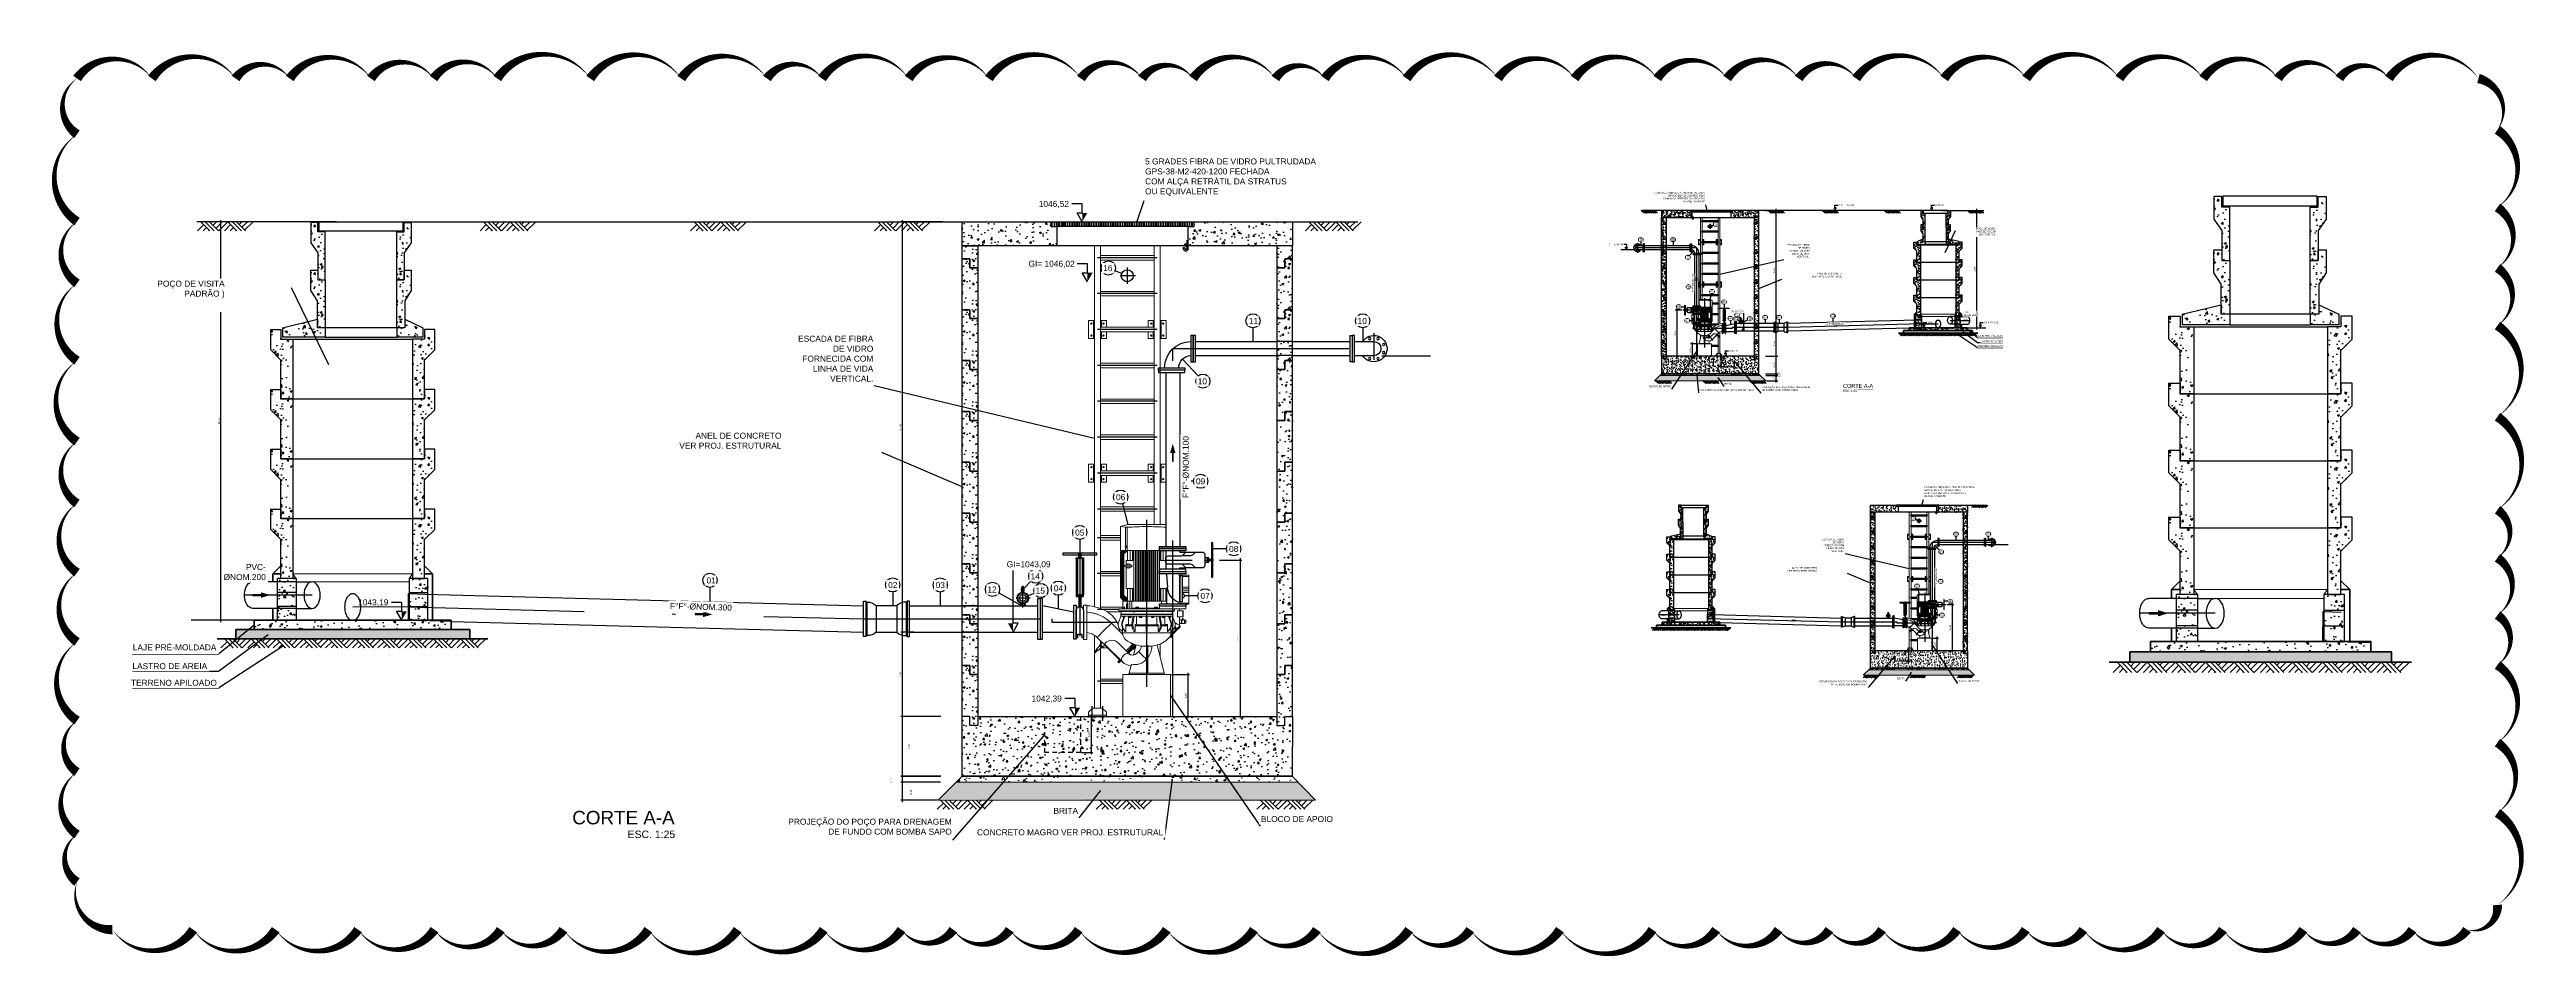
# Model space of a CAD drawing. Extents: x -160 to 364724, y -100 to 7353297.
# Drawn here: x 361648.7 to 361719, y 7348027 to 7348052.8 of the extents above; entities that cross this region are included whole.
import ezdxf
from ezdxf.enums import TextEntityAlignment as Align

# ---------------------------------------------------------------- set-up
doc = ezdxf.new("R2010")
doc.units = 0
doc.header["$LTSCALE"] = 5
for name, pattern in [('________________', [0]), ('HIDDEN', [0.375, 0.25, -0.125]), ('SGC_DASHDOT', [1, 0.5, -0.25, 0, -0.25]), ('SGC_HIDDEN', [0.375, 0.25, -0.125])]:
    doc.linetypes.add(name, pattern=pattern)
for name, color, linetype, lineweight in [('00-trabalho', 7, 'Continuous', 25), ('AL3', 3, 'Continuous', 35), ('ESCADA', 2, 'Continuous', 20), ('VISTA', 2, 'Continuous', 20)]:
    doc.layers.add(name, color=color, linetype=linetype, lineweight=lineweight)
for name, color, linetype in [('01-CONTINUA', 1, 'Continuous'), ('ARTICULAÇÃO', 3, 'Continuous'), ('BOLA LM', 1, 'Continuous'), ('BOMBA', 1, 'Continuous'), ('CONEXÃO', 4, 'Continuous'), ('desenho', 4, 'Continuous'), ('FLANGES', 2, 'Continuous'), ('GER-SIMBOLOS', 1, 'Continuous'), ('HACHURAS', 1, 'Continuous'), ('PAREDE CONCRETO CORTE', 5, 'Continuous'), ('PAREDE-VISTA', 2, 'Continuous'), ('Paredes', 7, 'Continuous'), ('PROJECAO', 1, 'HIDDEN'), ('Q-PLATO', 5, 'Continuous'), ('SANC_COTAS', 1, 'Continuous'), ('SANC_TEXTO', 2, 'Continuous'), ('SGC-Conexoes (Furos)', 1, 'Continuous'), ('SGC-Conexoes (Linhas Externas)', 3, 'Continuous'), ('SGC-Eixos', 253, 'SGC_DASHDOT'), ('SGC-PONTAS', 1, 'SGC_HIDDEN'), ('SGC-Tubos (Desenho Bifilar)', 3, 'Continuous'), ('SGC-Valvulas (Acionamento)', 2, 'Continuous'), ('SGC-Valvulas (Linhas Externas)', 3, 'Continuous'), ('TERRENO', 6, 'Continuous'), ('VEGETAÇÃO', 7, 'Continuous'), ('VISTA 1', 1, 'Continuous'), ('VISTA 2', 2, 'Continuous'), ('VISTA 3', 3, 'Continuous')]:
    doc.layers.add(name, color=color, linetype=linetype)
doc.styles.add('R-80', font='arial.ttf')
doc.styles.get("Standard").update_dxf_attribs({"font": 'arial.ttf'})
doc.dimstyles.new('GERAL - 25', dxfattribs={"dimscale": 0.025, "dimtxt": 2, "dimasz": 1.5, "dimexe": 2, "dimexo": 1, "dimgap": 1, "dimtad": 1, "dimzin": 0, "dimtxsty": 'R-80', "dimblk": 'ARCHTICK', "dimcen": 0, "dimdle": 2, "dimclrd": 1, "dimclre": 1, "dimclrt": 2, "dimadec": 0, "dimazin": 0, "dimtfac": 0.5, "dimtmove": 2, "dimatfit": 3, "dimldrblk": 'OPEN90', "dimfxl": 1, "dimtolj": 1, "dimtzin": 0, "dimarcsym": 0})
doc.dimstyles.new('LEADER - 25', dxfattribs={"dimscale": 0.025, "dimtxt": 2, "dimasz": 1.5, "dimexe": 2, "dimexo": 1, "dimgap": 1, "dimtad": 1, "dimzin": 0, "dimtxsty": 'R-80', "dimcen": 0, "dimdle": 2, "dimclrd": 1, "dimclre": 1, "dimclrt": 2, "dimadec": 0, "dimazin": 0, "dimtfac": 0.5, "dimtmove": 2, "dimatfit": 3, "dimfxl": 1, "dimtolj": 1, "dimtzin": 0, "dimarcsym": 0})
doc.dimstyles.new('LEADER 25', dxfattribs={"dimscale": 0.025, "dimtxt": 2, "dimasz": 2, "dimexe": 2, "dimexo": 1, "dimgap": 1, "dimtad": 1, "dimdec": 0, "dimzin": 0, "dimdsep": 46, "dimtxsty": 'R-80', "dimcen": 0, "dimdle": 115, "dimclrd": 256, "dimclre": 256, "dimclrt": 256, "dimaunit": 1, "dimadec": 3, "dimazin": 0, "dimtfac": 0.5, "dimtdec": 0, "dimtmove": 2, "dimatfit": 3, "dimfxl": 1, "dimtolj": 1, "dimtzin": 0, "dimarcsym": 0})
pattern_1 = [(50, (361706.91976, 7348045.20609), (0.1639662, -0.0143452), [0.017145, -0.188595]), (355, (361706.91976, 7348045.20609), (-0.031719, 0.1719512), [0.013716, -0.1508765]), (100.4514, (361706.93342, 7348045.20489), (0.1322471, 0.157606), [0.014571, -0.1602812]), (46.1842, (361706.91976, 7348045.2518), (0.243971, -0.037838), [0.0257175, -0.2828925]), (96.6356, (361706.9401, 7348045.24865), (0.2136637, 0.2226835), [0.0218565, -0.240422]), (351.1842, (361706.91976, 7348045.2518), (0.2136637, 0.2226835), [0.020574, -0.226314]), (21, (361706.94262, 7348045.24038), (0.136453, -0.0920387), [0.017145, -0.188595]), (326, (361706.94262, 7348045.24038), (0.0556218, 0.1657692), [0.013716, -0.150876]), (71.4514, (361706.95399, 7348045.2327), (0.1920748, 0.0737305), [0.014571, -0.160281]), (37.5, (361706.91976, 7348045.206086), (0.00277974, 0.07609953), [0, -0.1490472, 0, -0.153162, 0, -0.1514475]), (7.5, (361706.91976, 7348045.20609), (0.0601377, 0.0901625), [0, -0.0873252, 0, -0.1456182, 0, -0.0577215]), (327.5, (361706.86878, 7348045.206086), (0.12203154, -0.00515587), [0, -0.05715, 0, -0.178308, 0, -0.236601]), (317.5, (361706.84592, 7348045.20609), (0.1333163, 0.0228838), [0, -0.074295, 0, -0.1184148, 0, -0.168021])]
pattern_2 = [(50, (361707.15866, 7348045.20609), (0.1639662, -0.0143452), [0.017145, -0.188595]), (355, (361707.15866, 7348045.20609), (-0.031719, 0.171951), [0.013716, -0.1508765]), (100.4514, (361707.17232, 7348045.20489), (0.132247, 0.157606), [0.014571, -0.160281]), (46.184, (361707.15866, 7348045.2518), (0.243971, -0.037838), [0.025717, -0.282892]), (96.6356, (361707.179, 7348045.24865), (0.213664, 0.222684), [0.021857, -0.240422]), (351.184, (361707.15866, 7348045.2518), (0.213664, 0.222684), [0.020574, -0.226314]), (21, (361707.18152, 7348045.24038), (0.136453, -0.0920387), [0.017145, -0.188595]), (326, (361707.18152, 7348045.24038), (0.055622, 0.165769), [0.013716, -0.150876]), (71.4514, (361707.19289, 7348045.2327), (0.192075, 0.0737305), [0.014571, -0.160281]), (37.5, (361707.15866, 7348045.206086), (0.00277974, 0.07609953), [0, -0.1490472, 0, -0.153162, 0, -0.1514475]), (7.5, (361707.15866, 7348045.20609), (0.0601377, 0.0901625), [0, -0.0873252, 0, -0.1456182, 0, -0.0577215]), (327.5, (361707.10768, 7348045.206086), (0.12203154, -0.0051559), [0, -0.05715, 0, -0.178308, 0, -0.236601]), (317.5, (361707.08482, 7348045.20609), (0.1333163, 0.0228838), [0, -0.074295, 0, -0.1184148, 0, -0.168021])]
pattern_3 = [(50, (361707.15866, 7348045.70609), (0.1639662, -0.0143452), [0.017145, -0.188595]), (355, (361707.15866, 7348045.70609), (-0.031719, 0.171951), [0.013716, -0.1508765]), (100.4514, (361707.17232, 7348045.70489), (0.132247, 0.157606), [0.014571, -0.160281]), (46.184, (361707.15866, 7348045.7518), (0.243971, -0.037838), [0.025717, -0.282892]), (96.6356, (361707.179, 7348045.74865), (0.213664, 0.222684), [0.021857, -0.240422]), (351.184, (361707.15866, 7348045.7518), (0.213664, 0.222684), [0.020574, -0.226314]), (21, (361707.18152, 7348045.74038), (0.136453, -0.0920387), [0.017145, -0.188595]), (326, (361707.18152, 7348045.74038), (0.055622, 0.165769), [0.013716, -0.150876]), (71.4514, (361707.19289, 7348045.7327), (0.192075, 0.0737305), [0.014571, -0.160281]), (37.5, (361707.15866, 7348045.706086), (0.00277974, 0.07609953), [0, -0.1490472, 0, -0.153162, 0, -0.1514475]), (7.5, (361707.15866, 7348045.70609), (0.0601377, 0.0901625), [0, -0.0873252, 0, -0.1456182, 0, -0.0577215]), (327.5, (361707.10768, 7348045.706086), (0.12203154, -0.0051559), [0, -0.05715, 0, -0.178308, 0, -0.236601]), (317.5, (361707.08482, 7348045.70609), (0.1333163, 0.0228838), [0, -0.074295, 0, -0.1184148, 0, -0.168021])]
pattern_4 = [(50, (361707.15866, 7348046.20609), (0.1639662, -0.0143452), [0.017145, -0.188595]), (355, (361707.15866, 7348046.20609), (-0.031719, 0.171951), [0.013716, -0.1508765]), (100.4514, (361707.17232, 7348046.20489), (0.132247, 0.157606), [0.014571, -0.160281]), (46.184, (361707.15866, 7348046.2518), (0.243971, -0.037838), [0.025717, -0.282892]), (96.6356, (361707.179, 7348046.24865), (0.213664, 0.222684), [0.021857, -0.240422]), (351.184, (361707.15866, 7348046.2518), (0.213664, 0.222684), [0.020574, -0.226314]), (21, (361707.18152, 7348046.24038), (0.136453, -0.0920387), [0.017145, -0.188595]), (326, (361707.18152, 7348046.24038), (0.055622, 0.165769), [0.013716, -0.150876]), (71.4514, (361707.19289, 7348046.2327), (0.192075, 0.0737305), [0.014571, -0.160281]), (37.5, (361707.15866, 7348046.206086), (0.00277974, 0.07609953), [0, -0.1490472, 0, -0.153162, 0, -0.1514475]), (7.5, (361707.15866, 7348046.20609), (0.0601377, 0.0901625), [0, -0.0873252, 0, -0.1456182, 0, -0.0577215]), (327.5, (361707.10768, 7348046.206086), (0.12203154, -0.0051559), [0, -0.05715, 0, -0.178308, 0, -0.236601]), (317.5, (361707.08482, 7348046.20609), (0.1333163, 0.0228838), [0, -0.074295, 0, -0.1184148, 0, -0.168021])]
pattern_5 = [(50, (361707.15866, 7348046.70609), (0.1639662, -0.0143452), [0.017145, -0.188595]), (355, (361707.15866, 7348046.70609), (-0.031719, 0.171951), [0.013716, -0.1508765]), (100.4514, (361707.17232, 7348046.70489), (0.132247, 0.157606), [0.014571, -0.160281]), (46.184, (361707.15866, 7348046.7518), (0.243971, -0.037838), [0.025717, -0.282892]), (96.6356, (361707.179, 7348046.74865), (0.213664, 0.222684), [0.021857, -0.240422]), (351.184, (361707.15866, 7348046.7518), (0.213664, 0.222684), [0.020574, -0.226314]), (21, (361707.18152, 7348046.74038), (0.136453, -0.0920387), [0.017145, -0.188595]), (326, (361707.18152, 7348046.74038), (0.055622, 0.165769), [0.013716, -0.150876]), (71.4514, (361707.19289, 7348046.7327), (0.192075, 0.0737305), [0.014571, -0.160281]), (37.5, (361707.15866, 7348046.706086), (0.00277974, 0.07609953), [0, -0.1490472, 0, -0.153162, 0, -0.1514475]), (7.5, (361707.15866, 7348046.70609), (0.0601377, 0.0901625), [0, -0.0873252, 0, -0.1456182, 0, -0.0577215]), (327.5, (361707.10768, 7348046.706086), (0.12203154, -0.0051559), [0, -0.05715, 0, -0.178308, 0, -0.236601]), (317.5, (361707.08482, 7348046.70609), (0.1333163, 0.0228838), [0, -0.074295, 0, -0.1184148, 0, -0.168021])]
pattern_6 = [(50, (361707.35422, 7348047.60165), (0.1639662, -0.0143452), [0.017145, -0.188595]), (355, (361707.35422, 7348047.60165), (-0.031719, 0.171951), [0.013716, -0.1508765]), (100.4514, (361707.36788, 7348047.60045), (0.132247, 0.157606), [0.014571, -0.160281]), (46.184, (361707.35422, 7348047.64737), (0.243971, -0.037838), [0.025717, -0.282892]), (96.6356, (361707.37455, 7348047.64421), (0.213664, 0.222684), [0.021857, -0.240422]), (351.184, (361707.35422, 7348047.64737), (0.213664, 0.222684), [0.020574, -0.226314]), (21, (361707.37708, 7348047.63594), (0.136453, -0.0920387), [0.017145, -0.188595]), (326, (361707.37708, 7348047.63594), (0.055622, 0.165769), [0.013716, -0.150876]), (71.4514, (361707.38845, 7348047.62827), (0.192075, 0.0737305), [0.014571, -0.160281]), (37.5, (361707.35422, 7348047.601646), (0.00277974, 0.07609953), [0, -0.1490472, 0, -0.153162, 0, -0.1514475]), (7.5, (361707.35422, 7348047.60165), (0.0601377, 0.0901625), [0, -0.0873252, 0, -0.1456182, 0, -0.0577215]), (327.5, (361707.30324, 7348047.601646), (0.12203154, -0.0051559), [0, -0.05715, 0, -0.178308, 0, -0.236601]), (317.5, (361707.28038, 7348047.60165), (0.1333163, 0.0228838), [0, -0.074295, 0, -0.1184148, 0, -0.168021])]
pattern_7 = [(50, (361707.35422, 7348047.20165), (0.1639662, -0.0143452), [0.017145, -0.188595]), (355, (361707.35422, 7348047.20165), (-0.031719, 0.171951), [0.013716, -0.1508765]), (100.4514, (361707.36788, 7348047.20045), (0.132247, 0.157606), [0.014571, -0.160281]), (46.184, (361707.35422, 7348047.24737), (0.243971, -0.037838), [0.025717, -0.282892]), (96.6356, (361707.37455, 7348047.24421), (0.213664, 0.222684), [0.021857, -0.240422]), (351.184, (361707.35422, 7348047.24737), (0.213664, 0.222684), [0.020574, -0.226314]), (21, (361707.37708, 7348047.23594), (0.136453, -0.0920387), [0.017145, -0.188595]), (326, (361707.37708, 7348047.23594), (0.055622, 0.165769), [0.013716, -0.150876]), (71.4514, (361707.38845, 7348047.22827), (0.1920748, 0.0737305), [0.014571, -0.160281]), (37.5, (361707.35422, 7348047.201646), (0.00277974, 0.07609953), [0, -0.1490472, 0, -0.153162, 0, -0.1514475]), (7.5, (361707.35422, 7348047.20165), (0.0601377, 0.0901625), [0, -0.0873252, 0, -0.1456182, 0, -0.0577215]), (327.5, (361707.30324, 7348047.201646), (0.12203154, -0.0051559), [0, -0.05715, 0, -0.178308, 0, -0.236601]), (317.5, (361707.28038, 7348047.20165), (0.1333163, 0.0228838), [0, -0.074295, 0, -0.1184148, 0, -0.168021])]
pattern_8 = [(50, (361728.52434, 7348037.74103), (0.5570364, -0.0487343), [0.058246, -0.640707]), (355, (361728.52434, 7348037.74103), (-0.107758, 0.5841634), [0.046597, -0.512567]), (100.4514, (361728.57076, 7348037.73697), (0.449278, 0.535429), [0.0495016, -0.5445175]), (46.1842, (361728.52434, 7348037.89636), (0.828834, -0.128546), [0.087369, -0.96106]), (96.6356, (361728.5934, 7348037.88564), (0.725872, 0.756515), [0.074252, -0.816777]), (351.1842, (361728.5243, 7348037.89636), (0.725872, 0.756515), [0.069895, -0.768847]), (21, (361728.602, 7348037.85752), (0.4635666, -0.3126796), [0.058246, -0.640707]), (326, (361728.602, 7348037.8575), (0.188962, 0.5631615), [0.046597, -0.5125655]), (71.4514, (361728.64063, 7348037.83147), (0.6525286, 0.250482), [0.0495016, -0.5445166]), (37.5, (361728.52434, 7348037.74103), (0.0094435, 0.2585302), [0, -0.5063526, 0, -0.5203317, 0, -0.514507]), (7.5, (361728.52434, 7348037.74103), (0.2043036, 0.3063058), [0, -0.2966667, 0, -0.4947034, 0, -0.1960951]), (327.5, (361728.35115, 7348037.74103), (0.4145733, -0.0175158), [0, -0.1941536, 0, -0.6057593, 0, -0.803796]), (317.5, (361728.2735, 7348037.74103), (0.4529105, 0.0777424), [0, -0.2523997, 0, -0.4022863, 0, -0.5708116])]
pattern_9 = [(50, (361729.33595, 7348037.74103), (0.5570364, -0.0487343), [0.058246, -0.640707]), (355, (361729.33595, 7348037.74103), (-0.107758, 0.5841634), [0.046597, -0.5125673]), (100.45144, (361729.38237, 7348037.73697), (0.4492783, 0.535429), [0.0495016, -0.5445175]), (46.1842, (361729.33595, 7348037.89636), (0.828834, -0.128546), [0.087369, -0.96106]), (96.6356, (361729.405, 7348037.88564), (0.725872, 0.7565146), [0.074252, -0.816777]), (351.1842, (361729.33595, 7348037.89636), (0.725872, 0.756515), [0.069895, -0.768847]), (21, (361729.4136, 7348037.85752), (0.4635666, -0.3126796), [0.058246, -0.640707]), (326, (361729.4136, 7348037.8575), (0.188962, 0.5631615), [0.046597, -0.5125655]), (71.45144, (361729.45224, 7348037.83147), (0.6525286, 0.250482), [0.0495016, -0.5445166]), (37.5, (361729.33595, 7348037.74103), (0.0094435, 0.25853017), [0, -0.5063526, 0, -0.5203317, 0, -0.514507]), (7.5, (361729.33595, 7348037.74103), (0.2043036, 0.3063058), [0, -0.2966667, 0, -0.4947034, 0, -0.1960951]), (327.5, (361729.16276, 7348037.74103), (0.4145733, -0.01751585), [0, -0.1941536, 0, -0.6057593, 0, -0.803796]), (317.5, (361729.0851, 7348037.74103), (0.4529105, 0.0777424), [0, -0.2523997, 0, -0.4022863, 0, -0.5708116])]
pattern_10 = [(50, (361729.33595, 7348039.43966), (0.5570364, -0.0487343), [0.058246, -0.640707]), (355, (361729.33595, 7348039.43966), (-0.107758, 0.5841634), [0.046597, -0.5125673]), (100.45144, (361729.38237, 7348039.4356), (0.4492783, 0.535429), [0.0495016, -0.5445175]), (46.1842, (361729.33595, 7348039.595), (0.828834, -0.128546), [0.087369, -0.96106]), (96.6356, (361729.405, 7348039.5843), (0.725872, 0.7565146), [0.074252, -0.816777]), (351.1842, (361729.33595, 7348039.595), (0.725872, 0.756515), [0.069895, -0.768847]), (21, (361729.4136, 7348039.55616), (0.4635666, -0.3126796), [0.058246, -0.640707]), (326, (361729.4136, 7348039.55616), (0.188962, 0.5631615), [0.046597, -0.5125655]), (71.45144, (361729.45224, 7348039.5301), (0.6525286, 0.250482), [0.0495016, -0.5445166]), (37.5, (361729.33595, 7348039.43966), (0.0094435, 0.25853017), [0, -0.5063526, 0, -0.5203317, 0, -0.514507]), (7.5, (361729.33595, 7348039.43966), (0.2043036, 0.3063058), [0, -0.2966667, 0, -0.4947034, 0, -0.1960951]), (327.5, (361729.16276, 7348039.43966), (0.4145733, -0.01751585), [0, -0.1941536, 0, -0.6057593, 0, -0.803796]), (317.5, (361729.0851, 7348039.43966), (0.4529105, 0.0777424), [0, -0.2523997, 0, -0.4022863, 0, -0.5708116])]
pattern_11 = [(50, (361729.33595, 7348041.1383), (0.5570364, -0.0487343), [0.058246, -0.640707]), (355, (361729.33595, 7348041.1383), (-0.107758, 0.5841634), [0.046597, -0.5125673]), (100.45144, (361729.38237, 7348041.13423), (0.4492783, 0.535429), [0.0495016, -0.5445175]), (46.1842, (361729.33595, 7348041.2936), (0.828834, -0.128546), [0.087369, -0.96106]), (96.6356, (361729.405, 7348041.2829), (0.725872, 0.7565146), [0.074252, -0.816777]), (351.1842, (361729.33595, 7348041.2936), (0.725872, 0.756515), [0.069895, -0.768847]), (21, (361729.4136, 7348041.2548), (0.4635666, -0.3126796), [0.058246, -0.640707]), (326, (361729.4136, 7348041.2548), (0.188962, 0.5631615), [0.046597, -0.5125655]), (71.45144, (361729.45224, 7348041.22873), (0.6525286, 0.250482), [0.0495016, -0.5445166]), (37.5, (361729.33595, 7348041.1383), (0.0094435, 0.25853017), [0, -0.5063526, 0, -0.5203317, 0, -0.514507]), (7.5, (361729.33595, 7348041.1383), (0.2043036, 0.3063058), [0, -0.2966667, 0, -0.4947034, 0, -0.1960951]), (327.5, (361729.16276, 7348041.1383), (0.4145733, -0.01751585), [0, -0.1941536, 0, -0.6057593, 0, -0.803796]), (317.5, (361729.0851, 7348041.1383), (0.4529105, 0.0777424), [0, -0.2523997, 0, -0.4022863, 0, -0.5708116])]
pattern_12 = [(50, (361729.33595, 7348042.83693), (0.5570364, -0.0487343), [0.058246, -0.640707]), (355, (361729.33595, 7348042.8369), (-0.107758, 0.5841634), [0.046597, -0.5125673]), (100.45144, (361729.38237, 7348042.83287), (0.4492783, 0.535429), [0.0495016, -0.5445175]), (46.1842, (361729.33595, 7348042.99225), (0.828834, -0.128546), [0.087369, -0.96106]), (96.6356, (361729.405, 7348042.9815), (0.725872, 0.7565146), [0.074252, -0.816777]), (351.1842, (361729.33595, 7348042.99225), (0.725872, 0.756515), [0.069895, -0.768847]), (21, (361729.4136, 7348042.9534), (0.4635666, -0.3126796), [0.058246, -0.640707]), (326, (361729.4136, 7348042.9534), (0.188962, 0.5631615), [0.046597, -0.5125655]), (71.45144, (361729.45224, 7348042.92736), (0.6525286, 0.250482), [0.0495016, -0.5445166]), (37.5, (361729.33595, 7348042.83693), (0.0094435, 0.25853017), [0, -0.5063526, 0, -0.5203317, 0, -0.514507]), (7.5, (361729.33595, 7348042.83693), (0.2043036, 0.3063058), [0, -0.2966667, 0, -0.4947034, 0, -0.1960951]), (327.5, (361729.16276, 7348042.83693), (0.4145733, -0.01751585), [0, -0.1941536, 0, -0.6057593, 0, -0.803796]), (317.5, (361729.0851, 7348042.83693), (0.4529105, 0.0777424), [0, -0.2523997, 0, -0.4022863, 0, -0.5708116])]
pattern_13 = [(50, (361730.0003, 7348045.8794), (0.5570364, -0.0487343), [0.058246, -0.640707]), (355, (361730.0003, 7348045.8794), (-0.107758, 0.5841634), [0.046597, -0.5125673]), (100.45144, (361730.04673, 7348045.8753), (0.4492783, 0.535429), [0.0495016, -0.5445175]), (46.1842, (361730.0003, 7348046.0347), (0.828834, -0.128546), [0.087369, -0.96106]), (96.6356, (361730.0694, 7348046.024), (0.725872, 0.7565146), [0.074252, -0.816777]), (351.1842, (361730.0003, 7348046.0347), (0.725872, 0.756515), [0.069895, -0.768847]), (21, (361730.07798, 7348045.99587), (0.4635666, -0.3126796), [0.058246, -0.640707]), (326, (361730.078, 7348045.9959), (0.188962, 0.5631615), [0.046597, -0.5125655]), (71.45144, (361730.1166, 7348045.9698), (0.6525286, 0.250482), [0.0495016, -0.5445166]), (37.5, (361730.00031, 7348045.87938), (0.0094435, 0.25853017), [0, -0.5063526, 0, -0.5203317, 0, -0.514507]), (7.5, (361730.00031, 7348045.87938), (0.2043036, 0.3063058), [0, -0.2966667, 0, -0.4947034, 0, -0.1960951]), (327.5, (361729.82713, 7348045.87938), (0.4145733, -0.01751585), [0, -0.1941536, 0, -0.6057593, 0, -0.803796]), (317.5, (361729.74947, 7348045.87938), (0.4529105, 0.0777424), [0, -0.2523997, 0, -0.4022863, 0, -0.5708116])]
pattern_14 = [(50, (361730.0003, 7348044.52048), (0.5570364, -0.0487343), [0.058246, -0.640707]), (355, (361730.0003, 7348044.5205), (-0.107758, 0.5841634), [0.046597, -0.5125673]), (100.45144, (361730.04673, 7348044.5164), (0.4492783, 0.535429), [0.0495016, -0.5445175]), (46.1842, (361730.0003, 7348044.6758), (0.828834, -0.128546), [0.087369, -0.96106]), (96.6356, (361730.0694, 7348044.6651), (0.725872, 0.7565146), [0.074252, -0.816777]), (351.1842, (361730.0003, 7348044.6758), (0.725872, 0.756515), [0.069895, -0.768847]), (21, (361730.07798, 7348044.63697), (0.4635666, -0.3126796), [0.058246, -0.640707]), (326, (361730.078, 7348044.63697), (0.188962, 0.5631615), [0.046597, -0.5125655]), (71.45144, (361730.1166, 7348044.6109), (0.6525286, 0.250482), [0.0495016, -0.5445166]), (37.5, (361730.00031, 7348044.52048), (0.0094435, 0.25853017), [0, -0.5063526, 0, -0.5203317, 0, -0.514507]), (7.5, (361730.00031, 7348044.52048), (0.2043036, 0.3063058), [0, -0.2966667, 0, -0.4947034, 0, -0.1960951]), (327.5, (361729.82713, 7348044.52048), (0.4145733, -0.01751585), [0, -0.1941536, 0, -0.6057593, 0, -0.803796]), (317.5, (361729.74947, 7348044.52048), (0.4529105, 0.0777424), [0, -0.2523997, 0, -0.4022863, 0, -0.5708116])]
pattern_15 = [(50, (361716.27035, 7348036.84485), (0.1639662, -0.0143452), [0.017145, -0.188595]), (355, (361716.27035, 7348036.84485), (-0.031719, 0.1719512), [0.013716, -0.1508765]), (100.4514, (361716.28401, 7348036.84365), (0.1322471, 0.157606), [0.014571, -0.1602812]), (46.1842, (361716.27035, 7348036.89057), (0.243971, -0.037838), [0.0257175, -0.2828925]), (96.6356, (361716.29068, 7348036.88742), (0.2136637, 0.2226835), [0.0218565, -0.240422]), (351.1842, (361716.27035, 7348036.89057), (0.2136637, 0.2226835), [0.020574, -0.2263138]), (21, (361716.2932, 7348036.87914), (0.136453, -0.0920387), [0.017145, -0.188595]), (326, (361716.2932, 7348036.87914), (0.0556218, 0.1657692), [0.013716, -0.150876]), (71.4514, (361716.30458, 7348036.87147), (0.1920748, 0.0737305), [0.014571, -0.160281]), (37.5, (361716.270346, 7348036.84485), (0.00277974, 0.07609953), [0, -0.1490472, 0, -0.153162, 0, -0.1514475]), (7.5, (361716.270346, 7348036.84485), (0.0601377, 0.0901625), [0, -0.0873252, 0, -0.1456182, 0, -0.0577215]), (327.5, (361716.21937, 7348036.84485), (0.12203154, -0.00515587), [0, -0.05715, 0, -0.178308, 0, -0.236601]), (317.5, (361716.19651, 7348036.84485), (0.1333163, 0.0228838), [0, -0.074295, 0, -0.1184148, 0, -0.168021])]
pattern_16 = [(50, (361716.50925, 7348036.84485), (0.1639662, -0.0143452), [0.017145, -0.188595]), (355, (361716.50925, 7348036.84485), (-0.0317191, 0.1719512), [0.013716, -0.1508765]), (100.45144, (361716.52291, 7348036.84365), (0.1322471, 0.157606), [0.014571, -0.1602812]), (46.1842, (361716.50925, 7348036.89057), (0.2439711, -0.0378381), [0.0257175, -0.2828925]), (96.6356, (361716.52958, 7348036.88742), (0.2136637, 0.2226835), [0.0218565, -0.240422]), (351.1842, (361716.50925, 7348036.89057), (0.2136637, 0.2226835), [0.020574, -0.2263138]), (21, (361716.5321, 7348036.87914), (0.13645295, -0.0920387), [0.017145, -0.188595]), (326, (361716.5321, 7348036.87914), (0.0556218, 0.1657692), [0.013716, -0.150876]), (71.45144, (361716.54348, 7348036.87147), (0.1920748, 0.0737305), [0.014571, -0.160281]), (37.5, (361716.509246, 7348036.84485), (0.00277974, 0.07609953), [0, -0.1490472, 0, -0.153162, 0, -0.1514475]), (7.5, (361716.509246, 7348036.84485), (0.0601377, 0.09016252), [0, -0.0873252, 0, -0.1456182, 0, -0.0577215]), (327.5, (361716.45827, 7348036.84485), (0.12203154, -0.00515587), [0, -0.05715, 0, -0.178308, 0, -0.236601]), (317.5, (361716.43541, 7348036.84485), (0.13331626, 0.02288384), [0, -0.074295, 0, -0.1184148, 0, -0.168021])]
pattern_17 = [(50, (361716.50925, 7348037.34485), (0.1639662, -0.0143452), [0.017145, -0.188595]), (355, (361716.50925, 7348037.34485), (-0.0317191, 0.1719512), [0.013716, -0.1508765]), (100.45144, (361716.52291, 7348037.34365), (0.1322471, 0.157606), [0.014571, -0.1602812]), (46.1842, (361716.50925, 7348037.39057), (0.2439711, -0.0378381), [0.0257175, -0.2828925]), (96.6356, (361716.52958, 7348037.38742), (0.2136637, 0.2226835), [0.0218565, -0.240422]), (351.1842, (361716.50925, 7348037.39057), (0.2136637, 0.2226835), [0.020574, -0.2263138]), (21, (361716.5321, 7348037.37914), (0.13645295, -0.0920387), [0.017145, -0.188595]), (326, (361716.5321, 7348037.37914), (0.0556218, 0.1657692), [0.013716, -0.150876]), (71.45144, (361716.54348, 7348037.37147), (0.1920748, 0.0737305), [0.014571, -0.160281]), (37.5, (361716.509246, 7348037.34485), (0.00277974, 0.07609953), [0, -0.1490472, 0, -0.153162, 0, -0.1514475]), (7.5, (361716.509246, 7348037.34485), (0.0601377, 0.09016252), [0, -0.0873252, 0, -0.1456182, 0, -0.0577215]), (327.5, (361716.45827, 7348037.34485), (0.12203154, -0.00515587), [0, -0.05715, 0, -0.178308, 0, -0.236601]), (317.5, (361716.43541, 7348037.34485), (0.13331626, 0.02288384), [0, -0.074295, 0, -0.1184148, 0, -0.168021])]
pattern_18 = [(50, (361716.50925, 7348037.84485), (0.1639662, -0.0143452), [0.017145, -0.188595]), (355, (361716.50925, 7348037.84485), (-0.0317191, 0.1719512), [0.013716, -0.1508765]), (100.45144, (361716.52291, 7348037.84365), (0.1322471, 0.157606), [0.014571, -0.1602812]), (46.1842, (361716.50925, 7348037.89057), (0.2439711, -0.0378381), [0.0257175, -0.2828925]), (96.6356, (361716.52958, 7348037.88742), (0.2136637, 0.2226835), [0.0218565, -0.240422]), (351.1842, (361716.50925, 7348037.89057), (0.2136637, 0.2226835), [0.020574, -0.2263138]), (21, (361716.5321, 7348037.87914), (0.13645295, -0.0920387), [0.017145, -0.188595]), (326, (361716.5321, 7348037.87914), (0.0556218, 0.1657692), [0.013716, -0.150876]), (71.45144, (361716.54348, 7348037.87147), (0.1920748, 0.0737305), [0.014571, -0.160281]), (37.5, (361716.509246, 7348037.84485), (0.00277974, 0.07609953), [0, -0.1490472, 0, -0.153162, 0, -0.1514475]), (7.5, (361716.509246, 7348037.84485), (0.0601377, 0.09016252), [0, -0.0873252, 0, -0.1456182, 0, -0.0577215]), (327.5, (361716.45827, 7348037.84485), (0.12203154, -0.00515587), [0, -0.05715, 0, -0.178308, 0, -0.236601]), (317.5, (361716.43541, 7348037.84485), (0.13331626, 0.02288384), [0, -0.074295, 0, -0.1184148, 0, -0.168021])]
pattern_19 = [(50, (361716.50925, 7348038.34485), (0.1639662, -0.0143452), [0.017145, -0.188595]), (355, (361716.50925, 7348038.34485), (-0.0317191, 0.1719512), [0.013716, -0.1508765]), (100.45144, (361716.52291, 7348038.34365), (0.1322471, 0.157606), [0.014571, -0.1602812]), (46.1842, (361716.50925, 7348038.39057), (0.2439711, -0.0378381), [0.0257175, -0.2828925]), (96.6356, (361716.52958, 7348038.38742), (0.2136637, 0.2226835), [0.0218565, -0.240422]), (351.1842, (361716.50925, 7348038.39057), (0.2136637, 0.2226835), [0.020574, -0.2263138]), (21, (361716.5321, 7348038.37914), (0.13645295, -0.0920387), [0.017145, -0.188595]), (326, (361716.5321, 7348038.37914), (0.0556218, 0.1657692), [0.013716, -0.150876]), (71.45144, (361716.54348, 7348038.37147), (0.1920748, 0.0737305), [0.014571, -0.160281]), (37.5, (361716.509246, 7348038.34485), (0.00277974, 0.07609953), [0, -0.1490472, 0, -0.153162, 0, -0.1514475]), (7.5, (361716.509246, 7348038.34485), (0.0601377, 0.09016252), [0, -0.0873252, 0, -0.1456182, 0, -0.0577215]), (327.5, (361716.45827, 7348038.34485), (0.12203154, -0.00515587), [0, -0.05715, 0, -0.178308, 0, -0.236601]), (317.5, (361716.43541, 7348038.34485), (0.13331626, 0.02288384), [0, -0.074295, 0, -0.1184148, 0, -0.168021])]
pattern_20 = [(50, (361716.7048, 7348039.24041), (0.1639662, -0.0143452), [0.017145, -0.188595]), (355, (361716.7048, 7348039.24041), (-0.0317191, 0.1719512), [0.013716, -0.1508765]), (100.45144, (361716.71847, 7348039.23921), (0.1322471, 0.157606), [0.014571, -0.1602812]), (46.1842, (361716.7048, 7348039.28613), (0.2439711, -0.0378381), [0.0257175, -0.2828925]), (96.6356, (361716.72514, 7348039.28298), (0.2136637, 0.2226835), [0.0218565, -0.240422]), (351.1842, (361716.7048, 7348039.28613), (0.2136637, 0.2226835), [0.020574, -0.2263138]), (21, (361716.72767, 7348039.2747), (0.13645295, -0.0920387), [0.017145, -0.188595]), (326, (361716.72767, 7348039.2747), (0.0556218, 0.1657692), [0.013716, -0.150876]), (71.45144, (361716.73904, 7348039.26703), (0.1920748, 0.0737305), [0.014571, -0.160281]), (37.5, (361716.704806, 7348039.24041), (0.00277974, 0.07609953), [0, -0.1490472, 0, -0.153162, 0, -0.1514475]), (7.5, (361716.704806, 7348039.24041), (0.0601377, 0.09016252), [0, -0.0873252, 0, -0.1456182, 0, -0.0577215]), (327.5, (361716.65383, 7348039.24041), (0.12203154, -0.00515587), [0, -0.05715, 0, -0.178308, 0, -0.236601]), (317.5, (361716.63097, 7348039.24041), (0.13331626, 0.02288384), [0, -0.074295, 0, -0.1184148, 0, -0.168021])]
pattern_21 = [(50, (361716.7048, 7348038.84041), (0.1639662, -0.0143452), [0.017145, -0.188595]), (355, (361716.7048, 7348038.84041), (-0.0317191, 0.1719512), [0.013716, -0.1508765]), (100.45144, (361716.71847, 7348038.83921), (0.1322471, 0.157606), [0.014571, -0.1602812]), (46.1842, (361716.7048, 7348038.88613), (0.2439711, -0.0378381), [0.0257175, -0.2828925]), (96.6356, (361716.72514, 7348038.88298), (0.2136637, 0.2226835), [0.0218565, -0.240422]), (351.1842, (361716.7048, 7348038.88613), (0.2136637, 0.2226835), [0.020574, -0.2263138]), (21, (361716.72767, 7348038.8747), (0.13645295, -0.0920387), [0.017145, -0.188595]), (326, (361716.72767, 7348038.8747), (0.0556218, 0.1657692), [0.013716, -0.150876]), (71.45144, (361716.73904, 7348038.86703), (0.1920748, 0.0737305), [0.014571, -0.160281]), (37.5, (361716.704806, 7348038.84041), (0.00277974, 0.07609953), [0, -0.1490472, 0, -0.153162, 0, -0.1514475]), (7.5, (361716.704806, 7348038.84041), (0.0601377, 0.09016252), [0, -0.0873252, 0, -0.1456182, 0, -0.0577215]), (327.5, (361716.65383, 7348038.84041), (0.12203154, -0.00515587), [0, -0.05715, 0, -0.178308, 0, -0.236601]), (317.5, (361716.63097, 7348038.84041), (0.13331626, 0.02288384), [0, -0.074295, 0, -0.1184148, 0, -0.168021])]
pattern_22 = [(50, (361792.0229, 7348037.28043), (0.6230026, -0.0545056), [0.065144, -0.7165817]), (355, (361792.0229, 7348037.2804), (-0.120519, 0.653342), [0.052115, -0.5732674]), (100.45144, (361792.0748, 7348037.2759), (0.5024835, 0.5988364), [0.0553637, -0.609001]), (46.1842, (361792.0229, 7348037.45414), (0.926988, -0.143769), [0.097716, -1.074873]), (96.6356, (361792.10015, 7348037.4422), (0.811832, 0.846104), [0.083046, -0.913503]), (351.1842, (361792.0229, 7348037.4541), (0.811832, 0.846104), [0.078172, -0.859897]), (21, (361792.10976, 7348037.4107), (0.5184638, -0.3497083), [0.065144, -0.7165817]), (326, (361792.10976, 7348037.4107), (0.2113395, 0.629853), [0.052115, -0.5732654]), (71.45144, (361792.15297, 7348037.3816), (0.7298034, 0.280145), [0.0553637, -0.609]), (37.5, (361792.0229, 7348037.28043), (0.01056185, 0.28914623), [0, -0.5663167, 0, -0.5819512, 0, -0.5754368]), (7.5, (361792.0229, 7348037.28043), (0.228498, 0.3425797), [0, -0.331799, 0, -0.5532879, 0, -0.2193174]), (327.5, (361791.8292, 7348037.28043), (0.4636685, -0.01959014), [0, -0.217146, 0, -0.6774954, 0, -0.8989843]), (317.5, (361791.74235, 7348037.28043), (0.5065457, 0.086949), [0, -0.2822898, 0, -0.4499264, 0, -0.6384091])]
pattern_23 = [(50, (361792.0229, 7348039.1802), (0.6230026, -0.0545056), [0.065144, -0.7165817]), (355, (361792.0229, 7348039.1802), (-0.120519, 0.653342), [0.052115, -0.5732674]), (100.45144, (361792.0748, 7348039.1757), (0.5024835, 0.5988364), [0.0553637, -0.609001]), (46.1842, (361792.0229, 7348039.3539), (0.926988, -0.143769), [0.097716, -1.074873]), (96.6356, (361792.10015, 7348039.34195), (0.811832, 0.846104), [0.083046, -0.913503]), (351.1842, (361792.0229, 7348039.3539), (0.811832, 0.846104), [0.078172, -0.859897]), (21, (361792.10976, 7348039.3105), (0.5184638, -0.3497083), [0.065144, -0.7165817]), (326, (361792.10976, 7348039.3105), (0.2113395, 0.629853), [0.052115, -0.5732654]), (71.45144, (361792.15297, 7348039.28136), (0.7298034, 0.280145), [0.0553637, -0.609]), (37.5, (361792.0229, 7348039.18022), (0.01056185, 0.28914623), [0, -0.5663167, 0, -0.5819512, 0, -0.5754368]), (7.5, (361792.0229, 7348039.18022), (0.228498, 0.3425797), [0, -0.331799, 0, -0.5532879, 0, -0.2193174]), (327.5, (361791.8292, 7348039.18022), (0.4636685, -0.01959014), [0, -0.217146, 0, -0.6774954, 0, -0.8989843]), (317.5, (361791.74235, 7348039.1802), (0.5065457, 0.086949), [0, -0.2822898, 0, -0.4499264, 0, -0.6384091])]
pattern_24 = [(50, (361792.0229, 7348041.08), (0.6230026, -0.0545056), [0.065144, -0.7165817]), (355, (361792.0229, 7348041.08), (-0.120519, 0.653342), [0.052115, -0.5732674]), (100.45144, (361792.0748, 7348041.07546), (0.5024835, 0.5988364), [0.0553637, -0.609001]), (46.1842, (361792.0229, 7348041.2537), (0.926988, -0.143769), [0.097716, -1.074873]), (96.6356, (361792.10015, 7348041.2417), (0.811832, 0.846104), [0.083046, -0.913503]), (351.1842, (361792.0229, 7348041.2537), (0.811832, 0.846104), [0.078172, -0.859897]), (21, (361792.10976, 7348041.2103), (0.5184638, -0.3497083), [0.065144, -0.7165817]), (326, (361792.10976, 7348041.2103), (0.2113395, 0.629853), [0.052115, -0.5732654]), (71.45144, (361792.15297, 7348041.18115), (0.7298034, 0.280145), [0.0553637, -0.609]), (37.5, (361792.0229, 7348041.08), (0.01056185, 0.28914623), [0, -0.5663167, 0, -0.5819512, 0, -0.5754368]), (7.5, (361792.0229, 7348041.08), (0.228498, 0.3425797), [0, -0.331799, 0, -0.5532879, 0, -0.2193174]), (327.5, (361791.8292, 7348041.08), (0.4636685, -0.01959014), [0, -0.217146, 0, -0.6774954, 0, -0.8989843]), (317.5, (361791.74235, 7348041.08), (0.5065457, 0.086949), [0, -0.2822898, 0, -0.4499264, 0, -0.6384091])]
pattern_25 = [(50, (361792.0229, 7348042.9798), (0.6230026, -0.0545056), [0.065144, -0.7165817]), (355, (361792.0229, 7348042.9798), (-0.120519, 0.653342), [0.052115, -0.5732674]), (100.45144, (361792.0748, 7348042.97525), (0.5024835, 0.5988364), [0.0553637, -0.609001]), (46.1842, (361792.0229, 7348043.1535), (0.926988, -0.143769), [0.097716, -1.074873]), (96.6356, (361792.10015, 7348043.1415), (0.811832, 0.846104), [0.083046, -0.913503]), (351.1842, (361792.0229, 7348043.1535), (0.811832, 0.846104), [0.078172, -0.859897]), (21, (361792.10976, 7348043.1101), (0.5184638, -0.3497083), [0.065144, -0.7165817]), (326, (361792.10976, 7348043.1101), (0.2113395, 0.629853), [0.052115, -0.5732654]), (71.45144, (361792.15297, 7348043.08094), (0.7298034, 0.280145), [0.0553637, -0.609]), (37.5, (361792.0229, 7348042.9798), (0.01056185, 0.28914623), [0, -0.5663167, 0, -0.5819512, 0, -0.5754368]), (7.5, (361792.0229, 7348042.9798), (0.228498, 0.3425797), [0, -0.331799, 0, -0.5532879, 0, -0.2193174]), (327.5, (361791.8292, 7348042.9798), (0.4636685, -0.01959014), [0, -0.217146, 0, -0.6774954, 0, -0.8989843]), (317.5, (361791.74235, 7348042.9798), (0.5065457, 0.086949), [0, -0.2822898, 0, -0.4499264, 0, -0.6384091])]
pattern_26 = [(50, (361792.76595, 7348046.38255), (0.6230026, -0.0545056), [0.065144, -0.7165817]), (355, (361792.76595, 7348046.38255), (-0.120519, 0.653342), [0.052115, -0.5732674]), (100.45144, (361792.81787, 7348046.378), (0.5024835, 0.5988364), [0.0553637, -0.609001]), (46.1842, (361792.76595, 7348046.5563), (0.926988, -0.143769), [0.097716, -1.074873]), (96.6356, (361792.8432, 7348046.5443), (0.811832, 0.846104), [0.083046, -0.913503]), (351.1842, (361792.76595, 7348046.5563), (0.811832, 0.846104), [0.078172, -0.859897]), (21, (361792.8528, 7348046.51283), (0.5184638, -0.3497083), [0.065144, -0.7165817]), (326, (361792.8528, 7348046.51283), (0.2113395, 0.629853), [0.052115, -0.5732654]), (71.45144, (361792.896, 7348046.4837), (0.7298034, 0.280145), [0.0553637, -0.609]), (37.5, (361792.76595, 7348046.38255), (0.01056185, 0.28914623), [0, -0.5663167, 0, -0.5819512, 0, -0.5754368]), (7.5, (361792.76595, 7348046.38255), (0.228498, 0.3425797), [0, -0.331799, 0, -0.5532879, 0, -0.2193174]), (327.5, (361792.57225, 7348046.38255), (0.4636685, -0.01959014), [0, -0.217146, 0, -0.6774954, 0, -0.8989843]), (317.5, (361792.4854, 7348046.38255), (0.5065457, 0.086949), [0, -0.2822898, 0, -0.4499264, 0, -0.6384091])]
pattern_27 = [(50, (361792.76595, 7348044.8627), (0.6230026, -0.0545056), [0.065144, -0.7165817]), (355, (361792.76595, 7348044.8627), (-0.120519, 0.653342), [0.052115, -0.5732674]), (100.45144, (361792.81787, 7348044.8582), (0.5024835, 0.5988364), [0.0553637, -0.6090012]), (46.1842, (361792.76595, 7348045.0364), (0.926988, -0.143769), [0.097716, -1.074873]), (96.6356, (361792.8432, 7348045.02445), (0.811832, 0.846104), [0.083046, -0.913503]), (351.1842, (361792.76595, 7348045.0364), (0.811832, 0.846104), [0.078172, -0.859897]), (21, (361792.8528, 7348044.993), (0.5184638, -0.3497083), [0.065144, -0.7165817]), (326, (361792.8528, 7348044.993), (0.2113395, 0.629853), [0.052115, -0.5732654]), (71.45144, (361792.896, 7348044.96386), (0.7298034, 0.280145), [0.0553637, -0.609]), (37.5, (361792.76595, 7348044.86272), (0.01056185, 0.28914623), [0, -0.5663167, 0, -0.5819512, 0, -0.5754368]), (7.5, (361792.76595, 7348044.8627), (0.228498, 0.3425797), [0, -0.331799, 0, -0.5532879, 0, -0.2193174]), (327.5, (361792.57225, 7348044.86272), (0.4636685, -0.01959014), [0, -0.217146, 0, -0.6774954, 0, -0.8989843]), (317.5, (361792.4854, 7348044.8627), (0.5065457, 0.086949), [0, -0.2822898, 0, -0.4499264, 0, -0.6384091])]

# ---------------------------------------------------------------- blocks, each defined once
blk = doc.blocks.new('SG_1_R23FC10_D100', base_point=(3190.019, 1643.319))
at = {"layer": 'FLANGES'}
blk.add_line((3190.041, 1643.607), (3189.997, 1643.607), dxfattribs=at)
blk.add_lwpolyline([(3190.041, 1643.587), (3190.041, 1643.617), (3189.997, 1643.617), (3189.997, 1643.587)], dxfattribs=at)
for points in [[(3189.924, 1643.209), (3189.924, 1643.429), (3189.943, 1643.429), (3189.943, 1643.209)], [(3190.114, 1643.209), (3190.114, 1643.429), (3190.095, 1643.429), (3190.095, 1643.209)]]:
    blk.add_lwpolyline(points, close=True, dxfattribs=at)
at = {"layer": 'SGC-Valvulas (Acionamento)', "color": 3}
blk.add_lwpolyline([(3189.88, 1643.655), (3190.159, 1643.655, -0.414214), (3190.162, 1643.651), (3190.162, 1643.645, -0.414214), (3190.159, 1643.642), (3189.88, 1643.642, -0.414214), (3189.877, 1643.645), (3189.877, 1643.651, -0.414214)], format="xyb", close=True, dxfattribs=at)
at = {"layer": 'SGC-Valvulas (Acionamento)'}
blk.add_lwpolyline([(3190.027, 1643.617), (3190.027, 1643.655), (3190.012, 1643.655), (3190.012, 1643.617)], dxfattribs=at)
at = {"layer": 'SGC-Valvulas (Linhas Externas)'}
for p, q in [((3189.943, 1643.378), (3189.953, 1643.378)), ((3189.953, 1643.378), (3189.953, 1643.429)), ((3190.086, 1643.378), (3190.086, 1643.429)), ((3190.095, 1643.378), (3190.086, 1643.378)), ((3190.095, 1643.26), (3189.943, 1643.26))]:
    blk.add_line(p, q, dxfattribs=at)
blk.add_lwpolyline([(3190.054, 1643.282), (3190.054, 1643.388, -0.198912), (3190.061, 1643.404), (3190.079, 1643.422, 0.198912), (3190.086, 1643.438), (3190.086, 1643.565, 0.414214), (3190.064, 1643.587), (3189.975, 1643.587, 0.414214), (3189.953, 1643.565), (3189.953, 1643.438, 0.198912), (3189.959, 1643.422), (3189.978, 1643.404, -0.198912), (3189.984, 1643.388), (3189.984, 1643.282, 0.414214), (3190.006, 1643.26), (3190.032, 1643.26, 0.414214)], format="xyb", close=True, dxfattribs=at)
for points in [[(3189.953, 1643.508), (3189.978, 1643.483, -0.198912), (3189.984, 1643.467), (3189.984, 1643.397)], [(3190.086, 1643.508), (3190.061, 1643.483, 0.198912), (3190.054, 1643.467), (3190.054, 1643.397)]]:
    blk.add_lwpolyline(points, format="xyb", dxfattribs=at)
blk = doc.blocks.new('*U348')
at = {"layer": 'GER-SIMBOLOS'}
for p, q in [((-0.587, -0.3), (-0.287, 0)), ((-0.454, -0.3), (-0.154, 0)), ((-0.3, -0.3), (0, 0)), ((0.3, -0.3), (0, 0)), ((0.31, -0.3), (0.61, 0)), ((0.453, -0.3), (0.753, 0)), ((0.599, -0.3), (0.899, 0)), ((-0.563, -0.276), (-0.849, 0)), ((-0.47, -0.183), (-0.659, 0)), ((-0.377, -0.089), (-0.466, 0)), ((-0.26, -0.3), (-0.28, -0.28)), ((-0.074, -0.3), (-0.187, -0.187)), ((0.113, -0.3), (-0.094, -0.094)), ((0.393, -0.207), (0.186, 0)), ((0.486, -0.114), (0.373, 0)), ((0.579, -0.021), (0.559, 0)), ((0.64, -0.3), (0.62, -0.28)), ((0.826, -0.3), (0.713, -0.187)), ((1.013, -0.3), (0.806, -0.094))]:
    blk.add_line(p, q, dxfattribs=at)
blk = doc.blocks.new('A$Cbd690669')
at = {"layer": 'FLANGES'}
for points in [[(0, -0.17), (0, 0.17), (0.02, 0.17), (0.02, -0.17)], [(0.3, -0.115), (0.3, 0.17), (0.281, 0.17), (0.281, -0.115)]]:
    blk.add_lwpolyline(points, close=True, dxfattribs=at)
at = {"layer": 'SGC-Conexoes (Linhas Externas)'}
for p, q in [((0.281, 0.1125), (0.02, 0.1125)), ((0.281, -0.0575), (0.02, -0.111))]:
    blk.add_line(p, q, dxfattribs=at)
blk = doc.blocks.new('A$C190E3163')
at = {"layer": 'FLANGES'}
blk.add_lwpolyline([(0.11, 0.18), (0.11, 0.161), (-0.11, 0.161), (-0.11, 0.18)], close=True, dxfattribs=at)
blk.add_arc((0, 0), 0.11, 122.4364, 57.5636, dxfattribs=at)
at = {"layer": 'SGC-Conexoes (Furos)'}
for centre in [(-0.083, 0.034), (0.083, 0.034), (-0.083, -0.034), (-0.034, -0.083), (0.034, -0.083), (0.083, -0.034)]:
    blk.add_ellipse(centre, major_axis=(0, 0.0095), ratio=1, dxfattribs=at)
at = {"layer": 'SGC-Conexoes (Linhas Externas)'}
for p, q in [((-0.059, 0.161), (-0.059, 0)), ((0.059, 0.161), (0.059, 0))]:
    blk.add_line(p, q, dxfattribs=at)
blk.add_arc((0, 0), 0.059, 180, 0, dxfattribs=at)
blk = doc.blocks.new('NIVEL2')
at = {"linetype": 'Continuous'}
for p, q in [((0, 0.6), (0.346, 0.6)), ((0, 0), (0.173, 0.3)), ((0.173, 0.3), (0, 0.3))]:
    blk.add_line(p, q, dxfattribs=at)
blk.add_line((0, 0.3), (0, 0.6))
blk.add_solid([(0, 0.3), (-0.173, 0.3), (0, 0)], dxfattribs=at)
at = {"color": 0, "linetype": 'Continuous'}
blk.add_attdef('COTA-DIR', text='', height=0.2, dxfattribs=at).set_placement((0.426, 0.6), align=Align.MIDDLE_LEFT)
blk = doc.blocks.new('A$C3c6772ca')
at = {"layer": 'FLANGES'}
for points in [[(-0.18, -0.29), (-0.161, -0.29), (-0.161, -0.07), (-0.18, -0.07)], [(0.11, 0), (0.11, -0.019), (-0.11, -0.019), (-0.11, 0)]]:
    blk.add_lwpolyline(points, close=True, dxfattribs=at)
at = {"layer": 'SGC-Conexoes (Linhas Externas)'}
for radius in [0.22, 0.102]:
    blk.add_arc((-0.161, -0.019), radius, 270, 360, dxfattribs=at)
blk = doc.blocks.new('A$C29D3606B')
at = {"layer": 'FLANGES'}
for points in [[(0, -0.11), (0.019, -0.11), (0.019, 0.11), (0, 0.11)], [(0.255, 0.059), (0.255, 0.078), (0.035, 0.078), (0.035, 0.059)], [(0.271, -0.11), (0.29, -0.11), (0.29, 0.11), (0.271, 0.11)]]:
    blk.add_lwpolyline(points, close=True, dxfattribs=at)
blk.add_arc((0.086, 0.074), 0.0224, 10.3667, 169.6333, dxfattribs=at)
at = {"layer": 'SGC-Tubos (Desenho Bifilar)'}
for p, q in [((0.145, -0.051), (0.027, -0.051)), ((0.263, -0.051), (0.159, -0.044))]:
    blk.add_line(p, q, dxfattribs=at)
blk.add_lwpolyline([(0.271, 0.059, -1), (0.255, 0.059), (0.035, 0.059, -1), (0.019, 0.059)], format="xyb", dxfattribs=at)
for centre, radius, start, end in [((0.168, 0.1), 0.145, 199.2549, 266.2794), ((0.027, -0.059), 0.008, 89.9889, 180), ((0.146, -0.037), 0.0143, 264.3822, 328.2749), ((0.263, -0.059), 0.008, 0, 90.0346)]:
    blk.add_arc(centre, radius, start, end, dxfattribs=at)
blk = doc.blocks.new('_ARCHTICK')
at = {"color": 0, "linetype": 'ByBlock', "const_width": 0.15}
blk.add_lwpolyline([(-0.5, -0.5), (0.5, 0.5)], dxfattribs=at)
blk = doc.blocks.new('*D435')
at = {"layer": 'Defpoints', "color": 0, "transparency": 16777216}
for p in [(361695.091, 7348045.36), (361694.911, 7348044.052), (361694.961, 7348044.052)]:
    blk.add_point(p, dxfattribs=at)
at = {"layer": 'SANC_COTAS', "color": 1, "lineweight": -2, "transparency": 16777216}
for p, q in [((361695.066, 7348045.36), (361694.861, 7348045.36)), ((361694.911, 7348045.41), (361694.911, 7348044.002)), ((361694.936, 7348044.052), (361694.861, 7348044.052))]:
    blk.add_line(p, q, dxfattribs=at)
at = {"layer": 'SANC_COTAS', "color": 1, "lineweight": -2, "transparency": 16777216, "xscale": 0.03750000000000001, "yscale": 0.03750000000000001, "zscale": 0.03750000000000001}
for p, rotation in [((361694.911, 7348045.36), 90), ((361694.911, 7348044.052), 270)]:
    blk.add_blockref('_ARCHTICK', p, dxfattribs=dict(at, rotation=rotation))
at = {"layer": 'SANC_COTAS', "color": 2, "transparency": 16777216, "insert": (361694.856, 7348044.706), "char_height": 0.05, "attachment_point": 5, "rotation": 90, "style": 'R-80'}
blk.add_mtext('\\A1;1,31', dxfattribs=at)
blk = doc.blocks.new('_Open90')
at = {"color": 0, "linetype": 'ByBlock', "lineweight": -2}
for p, q in [((0, 0), (-1, 0)), ((-0.5, 0.5), (0, 0)), ((0, 0), (-0.5, -0.5))]:
    blk.add_line(p, q, dxfattribs=at)
blk = doc.blocks.new('*D436')
at = {"layer": 'Defpoints', "color": 0, "transparency": 16777216}
for p in [(361695.348, 7348044.052), (361695.492, 7348044.403), (361695.492, 7348044.052)]:
    blk.add_point(p, dxfattribs=at)
at = {"layer": 'SANC_COTAS', "color": 1, "lineweight": -2, "transparency": 16777216}
for p, q in [((361695.467, 7348044.403), (361695.298, 7348044.403)), ((361695.467, 7348044.052), (361695.298, 7348044.052)), ((361695.348, 7348044.453), (361695.348, 7348044.002))]:
    blk.add_line(p, q, dxfattribs=at)
at = {"layer": 'SANC_COTAS', "color": 1, "lineweight": -2, "transparency": 16777216, "xscale": 0.03750000000000001, "yscale": 0.03750000000000001, "zscale": 0.03750000000000001}
for p, rotation in [((361695.348, 7348044.403), 90), ((361695.348, 7348044.052), 270)]:
    blk.add_blockref('_ARCHTICK', p, dxfattribs=dict(at, rotation=rotation))
at = {"layer": 'SANC_COTAS', "color": 2, "transparency": 16777216, "insert": (361695.293, 7348044.228), "char_height": 0.05, "attachment_point": 5, "rotation": 90, "style": 'R-80'}
blk.add_mtext('\\A1;0,35', dxfattribs=at)
blk = doc.blocks.new('A$C06EB255A')
at = {"linetype": 'HIDDEN', "ltscale": 40}
for points in [[(2.52, 2.01), (0, 0), (3.21, 0.29)], [(1.6, 0.79), (1.71, 0.55), (5.41, 2.04), (5.3, 2.28)]]:
    blk.add_hatch(color=256, dxfattribs=at).paths.add_polyline_path(points)
blk.add_lwpolyline([(5.41, 2.04), (1.71, 0.55), (1.6, 0.79), (5.3, 2.28), (5.41, 2.04)], dxfattribs=at)
blk = doc.blocks.new('*D437')
at = {"layer": 'Defpoints', "color": 0, "transparency": 16777216}
for p in [(361697.63, 7348044.756), (361697.731, 7348044.756), (361697.404, 7348044.052)]:
    blk.add_point(p, dxfattribs=at)
at = {"layer": 'SANC_COTAS', "color": 1, "lineweight": -2, "transparency": 16777216}
for p, q in [((361697.655, 7348044.756), (361697.781, 7348044.756)), ((361697.731, 7348044.002), (361697.731, 7348044.806)), ((361697.429, 7348044.052), (361697.781, 7348044.052))]:
    blk.add_line(p, q, dxfattribs=at)
at = {"layer": 'SANC_COTAS', "color": 1, "lineweight": -2, "transparency": 16777216, "xscale": 0.03750000000000001, "yscale": 0.03750000000000001, "zscale": 0.03750000000000001}
for p, rotation in [((361697.731, 7348044.756), 90), ((361697.731, 7348044.052), 270)]:
    blk.add_blockref('_ARCHTICK', p, dxfattribs=dict(at, rotation=rotation))
at = {"layer": 'SANC_COTAS', "color": 2, "transparency": 16777216, "insert": (361697.676, 7348044.404), "char_height": 0.05, "attachment_point": 5, "rotation": 90, "style": 'R-80'}
blk.add_mtext('\\A1;0,70', dxfattribs=at)
blk = doc.blocks.new('*D438')
at = {"layer": 'Defpoints', "color": 0, "transparency": 16777216}
for p in [(361697.389, 7348048.186), (361697.731, 7348048.186), (361697.63, 7348044.756)]:
    blk.add_point(p, dxfattribs=at)
at = {"layer": 'SANC_COTAS', "color": 1, "lineweight": -2, "transparency": 16777216}
for p, q in [((361697.414, 7348048.186), (361697.781, 7348048.186)), ((361697.731, 7348044.706), (361697.731, 7348048.236)), ((361697.655, 7348044.756), (361697.781, 7348044.756))]:
    blk.add_line(p, q, dxfattribs=at)
at = {"layer": 'SANC_COTAS', "color": 1, "lineweight": -2, "transparency": 16777216, "xscale": 0.03750000000000001, "yscale": 0.03750000000000001, "zscale": 0.03750000000000001}
for p, rotation in [((361697.731, 7348048.186), 90), ((361697.731, 7348044.756), 270)]:
    blk.add_blockref('_ARCHTICK', p, dxfattribs=dict(at, rotation=rotation))
at = {"layer": 'SANC_COTAS', "color": 2, "transparency": 16777216, "insert": (361697.676, 7348046.471), "char_height": 0.05, "attachment_point": 5, "rotation": 90, "style": 'R-80'}
blk.add_mtext('\\A1;3,43', dxfattribs=at)
blk = doc.blocks.new('*D432')
at = {"layer": 'Defpoints', "color": 0, "transparency": 16777216}
for p in [(361697.404, 7348043.552), (361697.407, 7348043.502), (361697.731, 7348043.552)]:
    blk.add_point(p, dxfattribs=at)
at = {"layer": 'SANC_COTAS', "color": 1, "lineweight": -2, "transparency": 16777216}
for p, q in [((361697.429, 7348043.552), (361697.781, 7348043.552)), ((361697.432, 7348043.502), (361697.781, 7348043.502)), ((361697.731, 7348043.552), (361697.731, 7348043.589)), ((361697.731, 7348043.502), (361697.731, 7348043.552)), ((361697.731, 7348043.502), (361697.731, 7348043.465))]:
    blk.add_line(p, q, dxfattribs=at)
at = {"layer": 'SANC_COTAS', "color": 1, "lineweight": -2, "transparency": 16777216, "xscale": 0.03750000000000001, "yscale": 0.03750000000000001, "zscale": 0.03750000000000001}
for p, rotation in [((361697.731, 7348043.552), 270), ((361697.731, 7348043.502), 90)]:
    blk.add_blockref('_ARCHTICK', p, dxfattribs=dict(at, rotation=rotation))
at = {"layer": 'SANC_COTAS', "color": 2, "transparency": 16777216, "insert": (361697.825, 7348043.52), "char_height": 0.05, "attachment_point": 5, "rotation": 90, "style": 'R-80'}
blk.add_mtext('\\A1;0,05', dxfattribs=at)
blk = doc.blocks.new('*D433')
at = {"layer": 'Defpoints', "color": 0, "transparency": 16777216}
for p in [(361697.404, 7348044.052), (361697.731, 7348044.052), (361697.404, 7348043.552)]:
    blk.add_point(p, dxfattribs=at)
at = {"layer": 'SANC_COTAS', "color": 1, "lineweight": -2, "transparency": 16777216}
for p, q in [((361697.429, 7348044.052), (361697.781, 7348044.052)), ((361697.731, 7348043.502), (361697.731, 7348044.102)), ((361697.429, 7348043.552), (361697.781, 7348043.552))]:
    blk.add_line(p, q, dxfattribs=at)
at = {"layer": 'SANC_COTAS', "color": 1, "lineweight": -2, "transparency": 16777216, "xscale": 0.03750000000000001, "yscale": 0.03750000000000001, "zscale": 0.03750000000000001}
for p, rotation in [((361697.731, 7348044.052), 90), ((361697.731, 7348043.552), 270)]:
    blk.add_blockref('_ARCHTICK', p, dxfattribs=dict(at, rotation=rotation))
at = {"layer": 'SANC_COTAS', "color": 2, "transparency": 16777216, "insert": (361697.675, 7348043.802), "char_height": 0.05, "attachment_point": 5, "rotation": 90, "style": 'R-80'}
blk.add_mtext('\\A1;0,50', dxfattribs=at)
blk = doc.blocks.new('*D434')
at = {"layer": 'Defpoints', "color": 0, "transparency": 16777216}
for p in [(361697.407, 7348043.502), (361697.433, 7348043.352), (361697.731, 7348043.502)]:
    blk.add_point(p, dxfattribs=at)
at = {"layer": 'SANC_COTAS', "color": 1, "lineweight": -2, "transparency": 16777216}
for p, q in [((361697.432, 7348043.502), (361697.781, 7348043.502)), ((361697.458, 7348043.352), (361697.781, 7348043.352)), ((361697.731, 7348043.302), (361697.731, 7348043.552))]:
    blk.add_line(p, q, dxfattribs=at)
at = {"layer": 'SANC_COTAS', "color": 1, "lineweight": -2, "transparency": 16777216, "xscale": 0.03750000000000001, "yscale": 0.03750000000000001, "zscale": 0.03750000000000001}
for p, rotation in [((361697.731, 7348043.502), 90), ((361697.731, 7348043.352), 270)]:
    blk.add_blockref('_ARCHTICK', p, dxfattribs=dict(at, rotation=rotation))
at = {"layer": 'SANC_COTAS', "color": 2, "transparency": 16777216, "insert": (361697.659, 7348043.419), "char_height": 0.05, "attachment_point": 5, "rotation": 90, "style": 'R-80'}
blk.add_mtext('\\A1;0,15', dxfattribs=at)
blk = doc.blocks.new('*D450')
at = {"layer": 'Defpoints', "color": 0, "transparency": 16777216}
for p in [(361696.244, 7348044.052), (361696.156, 7348043.752), (361696.244, 7348043.752)]:
    blk.add_point(p, dxfattribs=at)
at = {"layer": 'SANC_COTAS', "color": 1, "lineweight": -2, "transparency": 16777216}
for p, q in [((361696.219, 7348044.052), (361696.106, 7348044.052)), ((361696.156, 7348044.102), (361696.156, 7348043.702)), ((361696.219, 7348043.752), (361696.106, 7348043.752))]:
    blk.add_line(p, q, dxfattribs=at)
at = {"layer": 'SANC_COTAS', "color": 1, "lineweight": -2, "transparency": 16777216, "xscale": 0.03750000000000001, "yscale": 0.03750000000000001, "zscale": 0.03750000000000001}
for p, rotation in [((361696.156, 7348044.052), 90), ((361696.156, 7348043.752), 270)]:
    blk.add_blockref('_ARCHTICK', p, dxfattribs=dict(at, rotation=rotation))
at = {"layer": 'SANC_COTAS', "color": 2, "transparency": 16777216, "insert": (361696.101, 7348043.902), "char_height": 0.05, "attachment_point": 5, "rotation": 90, "style": 'R-80'}
blk.add_mtext('\\A1;0,30', dxfattribs=at)
blk = doc.blocks.new('*D439')
at = {"layer": 'Defpoints', "color": 0, "transparency": 16777216}
for p in [(361702.879, 7348048.186), (361703.428, 7348048.186), (361702.879, 7348044.856)]:
    blk.add_point(p, dxfattribs=at)
at = {"layer": 'SANC_COTAS', "color": 1, "lineweight": -2, "transparency": 16777216}
for p, q in [((361702.904, 7348048.186), (361703.478, 7348048.186)), ((361703.428, 7348044.806), (361703.428, 7348048.236)), ((361702.904, 7348044.856), (361703.478, 7348044.856))]:
    blk.add_line(p, q, dxfattribs=at)
at = {"layer": 'SANC_COTAS', "color": 1, "lineweight": -2, "transparency": 16777216, "xscale": 0.03750000000000001, "yscale": 0.03750000000000001, "zscale": 0.03750000000000001}
for p, rotation in [((361703.428, 7348048.186), 90), ((361703.428, 7348044.856), 270)]:
    blk.add_blockref('_ARCHTICK', p, dxfattribs=dict(at, rotation=rotation))
at = {"layer": 'SANC_COTAS', "color": 2, "transparency": 16777216, "insert": (361703.373, 7348046.521), "char_height": 0.05, "attachment_point": 5, "rotation": 90, "style": 'R-80'}
blk.add_mtext('\\A1;3,33', dxfattribs=at)
blk = doc.blocks.new('*U356')
at = {"layer": 'GER-SIMBOLOS'}
for p, q in [((-0.587, -0.3), (-0.287, 0)), ((-0.454, -0.3), (-0.154, 0)), ((-0.3, -0.3), (0, 0)), ((0.3, -0.3), (0, 0)), ((0.31, -0.3), (0.61, 0)), ((0.453, -0.3), (0.753, 0)), ((0.599, -0.3), (0.899, 0)), ((1.161, -0.3), (1.461, 0)), ((1.294, -0.3), (1.594, 0)), ((1.448, -0.3), (1.748, 0)), ((2.048, -0.3), (1.748, 0)), ((2.058, -0.3), (2.358, 0)), ((2.201, -0.3), (2.501, 0)), ((2.347, -0.3), (2.647, 0)), ((2.909, -0.3), (3.209, 0)), ((3.042, -0.3), (3.342, 0)), ((3.196, -0.3), (3.496, 0)), ((3.796, -0.3), (3.496, 0)), ((3.806, -0.3), (4.106, 0)), ((3.949, -0.3), (4.249, 0)), ((4.095, -0.3), (4.395, 0)), ((4.657, -0.3), (4.957, 0)), ((4.79, -0.3), (5.09, 0)), ((4.944, -0.3), (5.244, 0)), ((5.544, -0.3), (5.244, 0)), ((5.554, -0.3), (5.854, 0)), ((5.697, -0.3), (5.997, 0)), ((5.843, -0.3), (6.143, 0)), ((6.405, -0.3), (6.705, 0)), ((6.538, -0.3), (6.838, 0)), ((6.692, -0.3), (6.992, 0)), ((7.292, -0.3), (6.992, 0)), ((7.302, -0.3), (7.602, 0)), ((7.445, -0.3), (7.745, 0)), ((7.591, -0.3), (7.891, 0)), ((-0.563, -0.276), (-0.849, 0)), ((-0.47, -0.183), (-0.659, 0)), ((-0.377, -0.089), (-0.466, 0)), ((-0.26, -0.3), (-0.28, -0.28)), ((-0.074, -0.3), (-0.187, -0.187)), ((0.113, -0.3), (-0.094, -0.094)), ((0.393, -0.207), (0.186, 0)), ((0.486, -0.114), (0.373, 0)), ((0.579, -0.021), (0.559, 0)), ((0.64, -0.3), (0.62, -0.28)), ((0.826, -0.3), (0.713, -0.187)), ((1.013, -0.3), (0.806, -0.094)), ((1.185, -0.276), (0.899, 0)), ((1.278, -0.183), (1.089, 0)), ((1.371, -0.089), (1.282, 0)), ((1.488, -0.3), (1.468, -0.28)), ((1.675, -0.3), (1.561, -0.187)), ((1.861, -0.3), (1.654, -0.094)), ((2.141, -0.207), (1.934, 0)), ((2.234, -0.114), (2.121, 0)), ((2.327, -0.021), (2.307, 0)), ((2.388, -0.3), (2.368, -0.28)), ((2.574, -0.3), (2.461, -0.187)), ((2.761, -0.3), (2.554, -0.094)), ((2.933, -0.276), (2.647, 0)), ((3.026, -0.183), (2.837, 0)), ((3.119, -0.089), (3.03, 0)), ((3.236, -0.3), (3.216, -0.28)), ((3.423, -0.3), (3.309, -0.187)), ((3.609, -0.3), (3.402, -0.094)), ((3.889, -0.207), (3.682, 0)), ((3.982, -0.114), (3.869, 0)), ((4.076, -0.021), (4.055, 0)), ((4.136, -0.3), (4.116, -0.28)), ((4.323, -0.3), (4.209, -0.187)), ((4.509, -0.3), (4.302, -0.094)), ((4.681, -0.276), (4.395, 0)), ((4.774, -0.183), (4.585, 0)), ((4.867, -0.089), (4.778, 0)), ((4.984, -0.3), (4.964, -0.28)), ((5.171, -0.3), (5.057, -0.187)), ((5.357, -0.3), (5.15, -0.094)), ((5.637, -0.207), (5.43, 0)), ((5.73, -0.114), (5.617, 0)), ((5.824, -0.021), (5.803, 0)), ((5.884, -0.3), (5.864, -0.28)), ((6.071, -0.3), (5.957, -0.187)), ((6.257, -0.3), (6.05, -0.094)), ((6.429, -0.276), (6.143, 0)), ((6.522, -0.183), (6.333, 0)), ((6.615, -0.089), (6.526, 0)), ((6.732, -0.3), (6.712, -0.28)), ((6.919, -0.3), (6.805, -0.187)), ((7.105, -0.3), (6.899, -0.094)), ((7.385, -0.207), (7.178, 0)), ((7.478, -0.114), (7.365, 0)), ((7.572, -0.021), (7.551, 0)), ((7.632, -0.3), (7.612, -0.28)), ((7.819, -0.3), (7.705, -0.187)), ((8.005, -0.3), (7.798, -0.094))]:
    blk.add_line(p, q, dxfattribs=at)
blk = doc.blocks.new('*D444')
at = {"layer": 'Defpoints', "color": 0, "transparency": 16777216}
for p in [(361681.903, 7348038.263), (361682.342, 7348033.82), (361682.512, 7348033.82)]:
    blk.add_point(p, dxfattribs=at)
at = {"layer": 'SANC_COTAS', "color": 1, "lineweight": -2, "transparency": 16777216}
for p, q in [((361682.512, 7348038.313), (361682.512, 7348033.77)), ((361681.928, 7348038.263), (361682.562, 7348038.263)), ((361682.367, 7348033.82), (361682.562, 7348033.82))]:
    blk.add_line(p, q, dxfattribs=at)
at = {"layer": 'SANC_COTAS', "color": 1, "lineweight": -2, "transparency": 16777216, "xscale": 0.03750000000000001, "yscale": 0.03750000000000001, "zscale": 0.03750000000000001}
for p, rotation in [((361682.512, 7348038.263), 90), ((361682.512, 7348033.82), 270)]:
    blk.add_blockref('_ARCHTICK', p, dxfattribs=dict(at, rotation=rotation))
at = {"layer": 'SANC_COTAS', "color": 2, "transparency": 16777216, "insert": (361682.457, 7348036.042), "char_height": 0.05, "attachment_point": 5, "rotation": 90, "style": 'R-80'}
blk.add_mtext('\\A1;4,44', dxfattribs=at)
blk = doc.blocks.new('*D445')
at = {"layer": 'Defpoints', "color": 0, "transparency": 16777216}
for p in [(361680.54, 7348035.013), (361680.54, 7348033.82), (361681.028, 7348033.82)]:
    blk.add_point(p, dxfattribs=at)
at = {"layer": 'SANC_COTAS', "color": 1, "lineweight": -2, "transparency": 16777216}
for p, q in [((361680.565, 7348035.013), (361681.078, 7348035.013)), ((361681.028, 7348035.063), (361681.028, 7348033.77)), ((361680.565, 7348033.82), (361681.078, 7348033.82))]:
    blk.add_line(p, q, dxfattribs=at)
at = {"layer": 'SANC_COTAS', "color": 1, "lineweight": -2, "transparency": 16777216, "xscale": 0.03750000000000001, "yscale": 0.03750000000000001, "zscale": 0.03750000000000001}
for p, rotation in [((361681.028, 7348035.013), 90), ((361681.028, 7348033.82), 270)]:
    blk.add_blockref('_ARCHTICK', p, dxfattribs=dict(at, rotation=rotation))
at = {"layer": 'SANC_COTAS', "color": 2, "transparency": 16777216, "insert": (361680.973, 7348034.417), "char_height": 0.05, "attachment_point": 5, "rotation": 90, "style": 'R-80'}
blk.add_mtext('\\A1;1,19', dxfattribs=at)
blk = doc.blocks.new('*D446')
at = {"layer": 'Defpoints', "color": 0, "transparency": 16777216}
for p in [(361672.934, 7348036.212), (361673.277, 7348036.212), (361674.045, 7348033.82)]:
    blk.add_point(p, dxfattribs=at)
at = {"layer": 'SANC_COTAS', "color": 1, "lineweight": -2, "transparency": 16777216}
for p, q in [((361673.252, 7348036.212), (361672.884, 7348036.212)), ((361672.934, 7348033.77), (361672.934, 7348036.262)), ((361674.02, 7348033.82), (361672.884, 7348033.82))]:
    blk.add_line(p, q, dxfattribs=at)
at = {"layer": 'SANC_COTAS', "color": 1, "lineweight": -2, "transparency": 16777216, "xscale": 0.03750000000000001, "yscale": 0.03750000000000001, "zscale": 0.03750000000000001}
for p, rotation in [((361672.934, 7348036.212), 90), ((361672.934, 7348033.82), 270)]:
    blk.add_blockref('_ARCHTICK', p, dxfattribs=dict(at, rotation=rotation))
at = {"layer": 'SANC_COTAS', "color": 2, "transparency": 16777216, "insert": (361672.879, 7348035.016), "char_height": 0.05, "attachment_point": 5, "rotation": 90, "style": 'R-80'}
blk.add_mtext('\\A1;2,39', dxfattribs=at)
blk = doc.blocks.new('*D447')
at = {"layer": 'Defpoints', "color": 0, "transparency": 16777216}
for p in [(361672.934, 7348047.865), (361674.095, 7348047.865), (361673.277, 7348036.212)]:
    blk.add_point(p, dxfattribs=at)
at = {"layer": 'SANC_COTAS', "color": 1, "lineweight": -2, "transparency": 16777216}
for p, q in [((361674.07, 7348047.865), (361672.884, 7348047.865)), ((361672.934, 7348036.162), (361672.934, 7348047.915)), ((361673.252, 7348036.212), (361672.884, 7348036.212))]:
    blk.add_line(p, q, dxfattribs=at)
at = {"layer": 'SANC_COTAS', "color": 1, "lineweight": -2, "transparency": 16777216, "xscale": 0.03750000000000001, "yscale": 0.03750000000000001, "zscale": 0.03750000000000001}
for p, rotation in [((361672.934, 7348047.865), 90), ((361672.934, 7348036.212), 270)]:
    blk.add_blockref('_ARCHTICK', p, dxfattribs=dict(at, rotation=rotation))
at = {"layer": 'SANC_COTAS', "color": 2, "transparency": 16777216, "insert": (361672.879, 7348042.038), "char_height": 0.05, "attachment_point": 5, "rotation": 90, "style": 'R-80'}
blk.add_mtext('\\A1;11,65', dxfattribs=at)
blk = doc.blocks.new('*D440')
at = {"layer": 'Defpoints', "color": 0, "transparency": 16777216}
for p in [(361672.934, 7348032.121), (361674.045, 7348032.121), (361674.033, 7348031.952)]:
    blk.add_point(p, dxfattribs=at)
at = {"layer": 'SANC_COTAS', "color": 1, "lineweight": -2, "transparency": 16777216}
for p, q in [((361674.02, 7348032.121), (361672.884, 7348032.121)), ((361672.934, 7348031.902), (361672.934, 7348032.171)), ((361674.008, 7348031.952), (361672.884, 7348031.952))]:
    blk.add_line(p, q, dxfattribs=at)
at = {"layer": 'SANC_COTAS', "color": 1, "lineweight": -2, "transparency": 16777216, "xscale": 0.03750000000000001, "yscale": 0.03750000000000001, "zscale": 0.03750000000000001}
for p, rotation in [((361672.934, 7348032.121), 90), ((361672.934, 7348031.952), 270)]:
    blk.add_blockref('_ARCHTICK', p, dxfattribs=dict(at, rotation=rotation))
at = {"layer": 'SANC_COTAS', "color": 2, "transparency": 16777216, "insert": (361672.612, 7348032.015), "char_height": 0.05, "attachment_point": 5, "rotation": 90, "style": 'R-80'}
blk.add_mtext('\\A1;0,17', dxfattribs=at)
blk = doc.blocks.new('*D441')
at = {"layer": 'Defpoints', "color": 0, "transparency": 16777216}
for p in [(361672.934, 7348033.819), (361674.045, 7348033.819), (361674.045, 7348032.122)]:
    blk.add_point(p, dxfattribs=at)
at = {"layer": 'SANC_COTAS', "color": 1, "lineweight": -2, "transparency": 16777216}
for p, q in [((361674.02, 7348033.819), (361672.884, 7348033.819)), ((361672.934, 7348032.072), (361672.934, 7348033.869)), ((361674.02, 7348032.122), (361672.884, 7348032.122))]:
    blk.add_line(p, q, dxfattribs=at)
at = {"layer": 'SANC_COTAS', "color": 1, "lineweight": -2, "transparency": 16777216, "xscale": 0.03750000000000001, "yscale": 0.03750000000000001, "zscale": 0.03750000000000001}
for p, rotation in [((361672.934, 7348033.819), 90), ((361672.934, 7348032.122), 270)]:
    blk.add_blockref('_ARCHTICK', p, dxfattribs=dict(at, rotation=rotation))
at = {"layer": 'SANC_COTAS', "color": 2, "transparency": 16777216, "insert": (361673.124, 7348032.971), "char_height": 0.05, "attachment_point": 5, "rotation": 90, "style": 'R-80'}
blk.add_mtext('\\A1;1,70', dxfattribs=at)
blk = doc.blocks.new('*D442')
at = {"layer": 'Defpoints', "color": 0, "transparency": 16777216}
for p in [(361672.934, 7348031.952), (361673.944, 7348031.443), (361674.033, 7348031.952)]:
    blk.add_point(p, dxfattribs=at)
at = {"layer": 'SANC_COTAS', "color": 1, "lineweight": -2, "transparency": 16777216}
for p, q in [((361672.934, 7348031.393), (361672.934, 7348032.002)), ((361674.008, 7348031.952), (361672.884, 7348031.952)), ((361673.919, 7348031.443), (361672.884, 7348031.443))]:
    blk.add_line(p, q, dxfattribs=at)
at = {"layer": 'SANC_COTAS', "color": 1, "lineweight": -2, "transparency": 16777216, "xscale": 0.03750000000000001, "yscale": 0.03750000000000001, "zscale": 0.03750000000000001}
for p, rotation in [((361672.934, 7348031.952), 90), ((361672.934, 7348031.443), 270)]:
    blk.add_blockref('_ARCHTICK', p, dxfattribs=dict(at, rotation=rotation))
at = {"layer": 'SANC_COTAS', "color": 2, "transparency": 16777216, "insert": (361673.176, 7348031.669), "char_height": 0.05, "attachment_point": 5, "rotation": 90, "style": 'R-80'}
blk.add_mtext('\\A1;0,51', dxfattribs=at)
blk = doc.blocks.new('*D451')
at = {"layer": 'Defpoints', "color": 0, "transparency": 16777216}
for p in [(361677.986, 7348033.82), (361677.986, 7348032.801), (361678.283, 7348032.801)]:
    blk.add_point(p, dxfattribs=at)
at = {"layer": 'SANC_COTAS', "color": 1, "lineweight": -2, "transparency": 16777216}
for p, q in [((361678.011, 7348033.82), (361678.333, 7348033.82)), ((361678.283, 7348033.87), (361678.283, 7348032.751)), ((361678.011, 7348032.801), (361678.333, 7348032.801))]:
    blk.add_line(p, q, dxfattribs=at)
at = {"layer": 'SANC_COTAS', "color": 1, "lineweight": -2, "transparency": 16777216, "xscale": 0.03750000000000001, "yscale": 0.03750000000000001, "zscale": 0.03750000000000001}
for p, rotation in [((361678.283, 7348033.82), 90), ((361678.283, 7348032.801), 270)]:
    blk.add_blockref('_ARCHTICK', p, dxfattribs=dict(at, rotation=rotation))
at = {"layer": 'SANC_COTAS', "color": 2, "transparency": 16777216, "insert": (361678.228, 7348033.311), "char_height": 0.05, "attachment_point": 5, "rotation": 90, "style": 'R-80'}
blk.add_mtext('\\A1;1,02', dxfattribs=at)
blk = doc.blocks.new('*D443')
at = {"layer": 'Defpoints', "color": 0, "transparency": 16777216}
for p in [(361653.58, 7348047.865), (361655.444, 7348047.865), (361655.444, 7348036.552)]:
    blk.add_point(p, dxfattribs=at)
at = {"layer": 'SANC_COTAS', "color": 1, "lineweight": -2, "transparency": 16777216}
for p, q in [((361655.419, 7348047.865), (361653.53, 7348047.865)), ((361653.58, 7348036.502), (361653.58, 7348047.915)), ((361655.419, 7348036.552), (361653.53, 7348036.552))]:
    blk.add_line(p, q, dxfattribs=at)
at = {"layer": 'SANC_COTAS', "color": 1, "lineweight": -2, "transparency": 16777216, "xscale": 0.03750000000000001, "yscale": 0.03750000000000001, "zscale": 0.03750000000000001}
for p, rotation in [((361653.58, 7348047.865), 90), ((361653.58, 7348036.552), 270)]:
    blk.add_blockref('_ARCHTICK', p, dxfattribs=dict(at, rotation=rotation))
at = {"layer": 'SANC_COTAS', "color": 2, "transparency": 16777216, "insert": (361653.525, 7348042.208), "char_height": 0.05, "attachment_point": 5, "rotation": 90, "style": 'R-80'}
blk.add_mtext('\\A1;11,31', dxfattribs=at)
blk = doc.blocks.new('*D448')
at = {"layer": 'Defpoints', "color": 0, "transparency": 16777216}
for p in [(361702.547, 7348036.999), (361702.676, 7348035.691), (361702.726, 7348035.691)]:
    blk.add_point(p, dxfattribs=at)
at = {"layer": 'SANC_COTAS', "color": 1, "lineweight": -2, "transparency": 16777216}
for p, q in [((361702.572, 7348036.999), (361702.776, 7348036.999)), ((361702.726, 7348037.049), (361702.726, 7348035.641)), ((361702.701, 7348035.691), (361702.776, 7348035.691))]:
    blk.add_line(p, q, dxfattribs=at)
at = {"layer": 'SANC_COTAS', "color": 1, "lineweight": -2, "transparency": 16777216, "xscale": 0.03750000000000001, "yscale": 0.03750000000000001, "zscale": 0.03750000000000001}
for p, rotation in [((361702.726, 7348036.999), 90), ((361702.726, 7348035.691), 270)]:
    blk.add_blockref('_ARCHTICK', p, dxfattribs=dict(at, rotation=rotation))
at = {"layer": 'SANC_COTAS', "color": 2, "transparency": 16777216, "insert": (361702.671, 7348036.345), "char_height": 0.05, "attachment_point": 5, "rotation": 90, "style": 'R-80'}
blk.add_mtext('\\A1;1,31', dxfattribs=at)
blk = doc.blocks.new('*D449')
at = {"layer": 'Defpoints', "color": 0, "transparency": 16777216}
for p in [(361702.146, 7348036.042), (361702.146, 7348035.691), (361702.29, 7348035.691)]:
    blk.add_point(p, dxfattribs=at)
at = {"layer": 'SANC_COTAS', "color": 1, "lineweight": -2, "transparency": 16777216}
for p, q in [((361702.171, 7348036.042), (361702.34, 7348036.042)), ((361702.171, 7348035.691), (361702.34, 7348035.691)), ((361702.29, 7348036.092), (361702.29, 7348035.641))]:
    blk.add_line(p, q, dxfattribs=at)
at = {"layer": 'SANC_COTAS', "color": 1, "lineweight": -2, "transparency": 16777216, "xscale": 0.03750000000000001, "yscale": 0.03750000000000001, "zscale": 0.03750000000000001}
for p, rotation in [((361702.29, 7348036.042), 90), ((361702.29, 7348035.691), 270)]:
    blk.add_blockref('_ARCHTICK', p, dxfattribs=dict(at, rotation=rotation))
at = {"layer": 'SANC_COTAS', "color": 2, "transparency": 16777216, "insert": (361702.234, 7348035.866), "char_height": 0.05, "attachment_point": 5, "rotation": 90, "style": 'R-80'}
blk.add_mtext('\\A1;0,35', dxfattribs=at)
blk = doc.blocks.new('*D452')
at = {"layer": 'Defpoints', "color": 0, "transparency": 16777216}
for p in [(361701.394, 7348035.691), (361701.394, 7348035.391), (361701.482, 7348035.391)]:
    blk.add_point(p, dxfattribs=at)
at = {"layer": 'SANC_COTAS', "color": 1, "lineweight": -2, "transparency": 16777216}
for p, q in [((361701.419, 7348035.691), (361701.532, 7348035.691)), ((361701.482, 7348035.741), (361701.482, 7348035.341)), ((361701.419, 7348035.391), (361701.532, 7348035.391))]:
    blk.add_line(p, q, dxfattribs=at)
at = {"layer": 'SANC_COTAS', "color": 1, "lineweight": -2, "transparency": 16777216, "xscale": 0.03750000000000001, "yscale": 0.03750000000000001, "zscale": 0.03750000000000001}
for p, rotation in [((361701.482, 7348035.691), 90), ((361701.482, 7348035.391), 270)]:
    blk.add_blockref('_ARCHTICK', p, dxfattribs=dict(at, rotation=rotation))
at = {"layer": 'SANC_COTAS', "color": 2, "transparency": 16777216, "insert": (361701.426, 7348035.541), "char_height": 0.05, "attachment_point": 5, "rotation": 90, "style": 'R-80'}
blk.add_mtext('\\A1;0,30', dxfattribs=at)

msp = doc.modelspace()

# ---------------------------------------------------------------- hatches: boundary and pattern name
at = {"layer": '01-CONTINUA'}
h = msp.add_hatch(dxfattribs=at)
h.set_pattern_fill('GRAVEL', color=9, scale=0.004)
h.set_pattern_definition([(228.01279, (361693.3082404, 7348043.4428994), (-0.8128, -0.9144), [0.0136689, -1.3532193]), (184.96974, (361693.2990964, 7348043.4327394), (1.2191999995, 0.101600006), [0.0234562, -2.322162]), (132.51045, (361693.2757284, 7348043.4307074), (1.016, -1.1176), [0.0165393, -1.637389]), (267.27369, (361693.2361044, 7348043.4053074), (0.1016, 2.032), [0.0213602, -2.1146575]), (292.83365, (361693.2350884, 7348043.3839714), (-0.508, 1.2192), [0.0209453, -2.0735923]), (357.27369, (361693.2432164, 7348043.3646674), (-2.032, 0.1016), [0.0213602, -2.1146575]), (37.69424, (361693.2645524, 7348043.3636514), (-1.3208, -1.016), [0.0282477, -2.7965246]), (72.25533, (361693.2869044, 7348043.3809234), (0.7112000002, 2.2352), [0.0266688, -2.6402103]), (121.42957, (361693.2950324, 7348043.4063234), (-0.8128, 1.3208), [0.0214325, -2.1218218]), (175.23636, (361693.283856, 7348043.424611), (1.1176, -0.1016), [0.0244685, -1.1989575]), (222.39744, (361693.2594724, 7348043.4266434), (-1.2192, -1.1176), [0.0316431, -3.1326709]), (138.81407, (361693.336688, 7348043.404291), (-0.7112, 0.6096), [0.0108002, -1.0692226]), (171.46923, (361693.3285604, 7348043.4114034), (1.3208, -0.2032), [0.0205473, -2.0341856]), (225, (361693.30824, 7348043.41445), (-1e-17, -0.1016), [0.0143684, -0.1293157]), (203.1986, (361693.301128, 7348043.426643), (0.508, 0.2032), [0.0077377, -0.766025]), (291.8014, (361693.294016, 7348043.423595), (-0.1016, 0.3048), [0.0109426, -0.5361901]), (30.96376, (361693.29808, 7348043.413435), (0.3048, 0.2032), [0.0177728, -0.574652]), (161.56505, (361693.31332, 7348043.42258), (0.2032, -0.1016), [0.0128515, -0.308436]), (16.38954, (361693.2350884, 7348043.4235954), (1.016, 0.3048), [0.0180035, -1.782353]), (70.34618, (361693.2523604, 7348043.4286754), (-0.4064, -1.1176), [0.015104, -1.4952886]), (293.1986, (361693.31332, 7348043.4429), (-0.2032, 0.508), [0.0154752, -0.7582873]), (343.61046, (361693.3194164, 7348043.4286754), (-1.016, 0.3048), [0.0180035, -1.782353]), (339.44395, (361693.235088, 7348043.360603), (-0.508, 0.2032), [0.0173614, -0.8507094]), (294.77514, (361693.2513444, 7348043.3545074), (-0.508000001, 1.1176), [0.0145469, -1.4401437]), (66.8014, (361693.314336, 7348043.3413), (0.2032, 0.508), [0.0154752, -0.7582873]), (17.35402, (361693.3204324, 7348043.3555234), (-1.3208, -0.4064), [0.0170313, -1.686095]), (69.44395, (361693.264552, 7348043.3413), (-0.2032, -0.508), [0.0086807, -0.85939]), (101.30993, (361693.30824, 7348043.3413), (-0.1016, 0.4064), [0.0051806, -0.5128798]), (165.96376, (361693.307224, 7348043.34638), (0.3048, -0.1016), [0.0209453, -0.3979622]), (186.009, (361693.2869044, 7348043.3514594), (1.016, 0.1016), [0.0194107, -1.9216546]), (303.6901, (361693.29808, 7348043.404291), (-0.1016, 0.2032), [0.014653, -0.351671]), (353.15723, (361693.3062084, 7348043.3920994), (1.7272, -0.2032), [0.0255823, -2.5326404]), (60.9454, (361693.331608, 7348043.389051), (-0.4064, -0.7112), [0.0104603, -1.0355757]), (90, (361693.33669, 7348043.3982), (-0.1016, 0.1016), [0.006096, -0.095504]), (120.25644, (361693.2848724, 7348043.3545074), (0.4064, -0.7112), [0.0141147, -1.3973576]), (48.01279, (361693.2777604, 7348043.3666994), (0.8128, 0.9144), [0.0273377, -1.3395505]), (0, (361693.29605, 7348043.38702), (0.1016, 0.1016), [0.026416, -0.075184]), (325.30485, (361693.3224644, 7348043.3870194), (1.016, -0.711199999), [0.0160644, -1.5903727]), (254.0546, (361693.335672, 7348043.377875), (-0.1016, -0.4064), [0.0147932, -0.724866]), (207.64598, (361693.3316084, 7348043.3636514), (-1.9304, -1.016), [0.0240858, -2.3844986]), (175.42608, (361693.3102724, 7348043.3524754), (-1.3208, 0.1016), [0.0254812, -2.5226339])])
h.paths.add_polyline_path([(361697.284, 7348043.502), (361694.429, 7348043.502), (361694.28, 7348043.352), (361697.423, 7348043.362)])
h = msp.add_hatch(dxfattribs=at)
h.set_pattern_fill('GRAVEL', color=9, scale=0.004)
h.set_pattern_definition([(228.0128, (361702.6588266, 7348035.081663), (-0.8128, -0.9144), [0.0136689, -1.3532193]), (184.96974, (361702.6496826, 7348035.071503), (1.2191999995, 0.101600006), [0.0234562, -2.322162]), (132.51045, (361702.6263146, 7348035.069471), (1.016, -1.1176), [0.0165393, -1.637389]), (267.2737, (361702.5866906, 7348035.044071), (0.1016, 2.032), [0.0213602, -2.1146575]), (292.83365, (361702.5856746, 7348035.022735), (-0.508, 1.2192), [0.0209453, -2.0735923]), (357.2737, (361702.5938026, 7348035.003431), (-2.032, 0.1016), [0.0213602, -2.1146575]), (37.69424, (361702.6151386, 7348035.002415), (-1.3208, -1.016), [0.0282477, -2.7965246]), (72.25533, (361702.6374906, 7348035.019687), (0.7112, 2.2352), [0.0266688, -2.6402103]), (121.42957, (361702.6456186, 7348035.045087), (-0.8128, 1.3208), [0.0214325, -2.1218218]), (175.23636, (361702.634443, 7348035.063375), (1.1176, -0.1016), [0.0244685, -1.1989575]), (222.39744, (361702.6100586, 7348035.065407), (-1.2192, -1.1176), [0.0316431, -3.1326709]), (138.81407, (361702.687275, 7348035.043055), (-0.7112, 0.6096), [0.0108002, -1.0692226]), (171.46923, (361702.6791466, 7348035.050167), (1.3208, -0.2032), [0.0205473, -2.0341856]), (225, (361702.65883, 7348035.053215), (-1e-17, -0.1016), [0.0143684, -0.1293157]), (203.1986, (361702.651715, 7348035.065407), (0.508, 0.2032), [0.0077377, -0.766025]), (291.8014, (361702.644603, 7348035.062359), (-0.1016, 0.3048), [0.0109426, -0.53619]), (30.96376, (361702.648667, 7348035.052199), (0.3048, 0.2032), [0.0177728, -0.574652]), (161.565, (361702.663907, 7348035.061343), (0.2032, -0.1016), [0.0128515, -0.308436]), (16.38954, (361702.5856746, 7348035.062359), (1.016, 0.3048), [0.0180035, -1.782353]), (70.34618, (361702.6029466, 7348035.067439), (-0.4064, -1.1176), [0.015104, -1.4952886]), (293.1986, (361702.663907, 7348035.081663), (-0.2032, 0.508), [0.0154752, -0.7582873]), (343.61046, (361702.6700026, 7348035.067439), (-1.016, 0.3048), [0.0180035, -1.782353]), (339.44395, (361702.585675, 7348034.999367), (-0.508, 0.2032), [0.0173614, -0.8507094]), (294.77514, (361702.6019306, 7348034.993271), (-0.508, 1.1176), [0.014547, -1.4401437]), (66.8014, (361702.664923, 7348034.980063), (0.2032, 0.508), [0.0154752, -0.7582873]), (17.35402, (361702.6710186, 7348034.994287), (-1.3208, -0.4064), [0.0170313, -1.686095]), (69.44395, (361702.615139, 7348034.980063), (-0.2032, -0.508), [0.0086807, -0.85939]), (101.3099, (361702.658827, 7348034.980063), (-0.1016, 0.4064), [0.0051806, -0.5128798]), (165.9638, (361702.65781, 7348034.985143), (0.3048, -0.1016), [0.0209453, -0.3979622]), (186.009, (361702.6374906, 7348034.990223), (1.016, 0.1016), [0.0194107, -1.9216546]), (303.6901, (361702.648667, 7348035.043055), (-0.1016, 0.2032), [0.014653, -0.351671]), (353.15723, (361702.6567946, 7348035.030863), (1.7272, -0.2032), [0.0255823, -2.5326404]), (60.9454, (361702.682195, 7348035.027815), (-0.4064, -0.7112), [0.0104603, -1.0355757]), (90, (361702.68727, 7348035.03696), (-0.1016, 0.1016), [0.006096, -0.095504]), (120.25644, (361702.6354586, 7348034.993271), (0.4064, -0.7112), [0.0141147, -1.3973576]), (48.0128, (361702.6283466, 7348035.005463), (0.8128, 0.9144), [0.0273377, -1.3395505]), (0, (361702.64663, 7348035.02578), (0.1016, 0.1016), [0.026416, -0.075184]), (325.30485, (361702.6730506, 7348035.025783), (1.016, -0.7112), [0.0160644, -1.5903727]), (254.0546, (361702.686259, 7348035.016639), (-0.1016, -0.4064), [0.0147932, -0.724866]), (207.64598, (361702.6821946, 7348035.002415), (-1.9304, -1.016), [0.0240858, -2.3844986]), (175.42608, (361702.6608586, 7348034.991239), (-1.3208, 0.1016), [0.0254812, -2.5226339])])
h.paths.add_polyline_path([(361700.354, 7348035.141), (361703.208, 7348035.141), (361703.358, 7348034.991), (361700.214, 7348035.001)])
h = msp.add_hatch(dxfattribs=at)
h.set_pattern_fill('GRAVEL', color=9, scale=0.013589)
h.set_pattern_definition([(228.0128, (361682.282423, 7348031.751022), (-2.76129573, -3.1064577), [0.046437, -4.597243]), (184.96974, (361682.251359, 7348031.716506), (4.141943593, 0.345161986), [0.079687, -7.888996]), (132.51045, (361682.171972, 7348031.709603), (3.451619664, -3.79678163), [0.056188, -5.5626415]), (267.2737, (361682.037358, 7348031.623312), (0.345161967, 6.903239325), [0.072566, -7.184049]), (292.83365, (361682.033907, 7348031.550828), (-1.72580983, 4.141943595), [0.071157, -7.044539]), (357.2737, (361682.06152, 7348031.485248), (-6.903239325, 0.345161967), [0.072566, -7.184049]), (37.69424, (361682.134004, 7348031.481796), (-4.487105561, -3.451619663), [0.095965, -9.500531]), (72.25533, (361682.20994, 7348031.540474), (2.416133764, 7.593563257), [0.090601, -8.96949]), (121.42957, (361682.237552, 7348031.626764), (-2.76129573, 4.48710556), [0.072812, -7.208388]), (175.23636, (361682.199585, 7348031.688893), (3.79678163, -0.34516197), [0.083126, -4.073174]), (222.39744, (361682.116746, 7348031.695796), (-4.141943595, -3.796781629), [0.1075, -10.6425083]), (138.81407, (361682.37907, 7348031.61986), (-2.41613376, 2.0709718), [0.036691, -3.632431]), (171.46923, (361682.351456, 7348031.644022), (4.48710556, -0.69032393), [0.0698045, -6.910664]), (225, (361682.28242, 7348031.65438), (-5e-17, -0.345162), [0.048813, -0.43932]), (203.1986, (361682.25826, 7348031.695796), (1.72580983, 0.69032393), [0.026287, -2.602388]), (291.8014, (361682.2341, 7348031.68544), (-0.34516197, 1.0354859), [0.037175, -1.821579]), (30.96376, (361682.24791, 7348031.650925), (1.0354859, 0.69032393), [0.060379, -1.952244]), (161.565, (361682.29968, 7348031.68199), (0.690324, -0.345162), [0.04366, -1.047838]), (16.38954, (361682.033907, 7348031.685442), (3.451619663, 1.0354859), [0.061163, -6.055123]), (70.34618, (361682.092584, 7348031.7027), (-1.380647865, -3.79678163), [0.051312, -5.079889]), (293.1986, (361682.29968, 7348031.751022), (-0.69032393, 1.72580983), [0.052573, -2.576102]), (343.61046, (361682.320391, 7348031.7027), (-3.451619663, 1.0354859), [0.061163, -6.055123]), (339.44395, (361682.033907, 7348031.47144), (-1.72580983, 0.69032393), [0.058981, -2.890084]), (294.77514, (361682.089133, 7348031.450731), (-1.72580983, 3.79678163), [0.04942, -4.892548]), (66.8014, (361682.303133, 7348031.40586), (0.69032393, 1.72580983), [0.052573, -2.576102]), (17.35402, (361682.323843, 7348031.454183), (-4.48710556, -1.380647865), [0.05786, -5.728109]), (69.44395, (361682.134004, 7348031.40586), (-0.69032393, -1.72580983), [0.029491, -2.919574]), (101.3099, (361682.282423, 7348031.40586), (-0.34516197, 1.38064787), [0.0176, -1.742388]), (165.9638, (361682.27897, 7348031.42312), (1.0354859, -0.345162), [0.071157, -1.351982]), (186.009, (361682.20994, 7348031.440377), (3.451619663, 0.345161966), [0.065943, -6.528367]), (303.6901, (361682.24791, 7348031.61986), (-0.345162, 0.6903239), [0.04978, -1.194719]), (353.15723, (361682.27552, 7348031.578441), (5.867753426, -0.690323932), [0.08691, -8.6040465]), (60.9454, (361682.36181, 7348031.568087), (-1.38064787, -2.41613376), [0.035536, -3.518123]), (90, (361682.37907, 7348031.59915), (-0.345162, 0.345162), [0.02071, -0.324452]), (120.25644, (361682.203036, 7348031.450731), (1.380647865, -2.416133764), [0.047951, -4.747192]), (48.0128, (361682.178875, 7348031.49215), (2.76129573, 3.1064577), [0.092873, -4.550806]), (0, (361682.241, 7348031.5612), (0.345162, 0.345162), [0.089742, -0.25542]), (325.30485, (361682.330746, 7348031.561183), (3.451619664, -2.41613376), [0.054575, -5.402915]), (254.0546, (361682.375617, 7348031.53012), (-0.34516197, -1.38064787), [0.050256, -2.462561]), (207.64598, (361682.36181, 7348031.481796), (-6.55807736, -3.451619662), [0.081826, -8.10077]), (175.42608, (361682.289327, 7348031.443828), (-4.487105561, 0.345161966), [0.086566, -8.570052])])
h.paths.add_polyline_path([(361674.453, 7348031.952), (361684.149, 7348031.952), (361684.657, 7348031.443), (361673.977, 7348031.477)])
at = {"layer": 'HACHURAS', "lineweight": 9}
h = msp.add_hatch(dxfattribs=at)
h.set_pattern_fill('AR-CONC', color=256, scale=0.001, style=0)
h.set_pattern_definition([(50, (361721.55819, 7348058.69648), (0.1821847, -0.0159391), [0.01905, -0.20955]), (355, (361721.5582, 7348058.69648), (-0.0352434, 0.1910568), [0.01524, -0.1676406]), (100.45144, (361721.57337, 7348058.69515), (0.1469412, 0.1751178), [0.01619, -0.1780902]), (46.1842, (361721.5582, 7348058.74728), (0.271079, -0.0420423), [0.028575, -0.314325]), (96.6356, (361721.58078, 7348058.74377), (0.2374041, 0.2474261), [0.024285, -0.2671356]), (351.1842, (361721.5582, 7348058.74728), (0.2374041, 0.247426), [0.02286, -0.2514597]), (21, (361721.58359, 7348058.73458), (0.1516144, -0.1022652), [0.01905, -0.20955]), (326, (361721.5836, 7348058.73458), (0.061802, 0.184188), [0.01524, -0.16764]), (71.45144, (361721.59623, 7348058.72606), (0.2134164, 0.0819228), [0.01619, -0.1780899]), (37.5, (361721.55819, 7348058.69648), (0.0030886, 0.08455504), [0, -0.165608, 0, -0.17018, 0, -0.168275]), (7.5, (361721.55819, 7348058.69648), (0.06681966, 0.10018057), [0, -0.097028, 0, -0.161798, 0, -0.064135]), (327.5, (361721.50155, 7348058.69648), (0.1355906, -0.00572874), [0, -0.0635, 0, -0.19812, 0, -0.26289]), (317.5, (361721.47615, 7348058.69648), (0.1481292, 0.0254265), [0, -0.08255, 0, -0.131572, 0, -0.18669])])
h.paths.add_polyline_path([(361697.234, 7348043.552), (361694.477, 7348043.552), (361694.429, 7348043.502), (361697.284, 7348043.502)])
h = msp.add_hatch(dxfattribs=at)
h.set_pattern_fill('AR-CONC', color=256, scale=0.001, style=0)
h.set_pattern_definition([(50, (361730.90878, 7348050.33524), (0.1821847, -0.0159391), [0.01905, -0.20955]), (355, (361730.90878, 7348050.33524), (-0.0352434, 0.1910568), [0.01524, -0.1676406]), (100.45144, (361730.92396, 7348050.33391), (0.14694125, 0.17511775), [0.01619, -0.1780902]), (46.1842, (361730.90878, 7348050.38604), (0.271079, -0.0420423), [0.028575, -0.314325]), (96.6356, (361730.93137, 7348050.38254), (0.2374041, 0.2474261), [0.024285, -0.2671356]), (351.18415, (361730.90878, 7348050.38604), (0.2374041, 0.2474261), [0.02286, -0.2514597]), (21, (361730.93418, 7348050.37334), (0.1516144, -0.1022652), [0.01905, -0.20955]), (326, (361730.93418, 7348050.37334), (0.061802, 0.184188), [0.01524, -0.16764]), (71.45144, (361730.94681, 7348050.36482), (0.2134164, 0.0819228), [0.01619, -0.1780899]), (37.5, (361730.90878, 7348050.33524), (0.0030886, 0.08455504), [0, -0.165608, 0, -0.17018, 0, -0.168275]), (7.5, (361730.90878, 7348050.33524), (0.06681966, 0.10018057), [0, -0.097028, 0, -0.161798, 0, -0.064135]), (327.5, (361730.852137, 7348050.33524), (0.1355906, -0.00572874), [0, -0.0635, 0, -0.19812, 0, -0.26289]), (317.5, (361730.82674, 7348050.33524), (0.1481292, 0.0254265), [0, -0.08255, 0, -0.131572, 0, -0.18669])])
h.paths.add_polyline_path([(361700.404, 7348035.191), (361703.161, 7348035.191), (361703.208, 7348035.141), (361700.354, 7348035.141)])
h = msp.add_hatch(dxfattribs=at)
h.set_pattern_fill('AR-CONC', color=256, scale=0.003397, style=0)
h.set_pattern_definition([(50, (361778.25495, 7348083.57145), (0.6189293, -0.0541493), [0.064718, -0.7118966]), (355, (361778.25495, 7348083.57145), (-0.1197312, 0.6490704), [0.0517743, -0.5695192]), (100.45144, (361778.3065, 7348083.56694), (0.499198, 0.594921), [0.0550017, -0.6050195]), (46.1842, (361778.25495, 7348083.744), (0.920927, -0.142829), [0.097077, -1.067845]), (96.6356, (361778.3317, 7348083.7321), (0.8065244, 0.840572), [0.082503, -0.90753]), (351.18415, (361778.255, 7348083.744), (0.806524, 0.840572), [0.077661, -0.854275]), (21, (361778.34124, 7348083.7009), (0.515074, -0.3474218), [0.064718, -0.7118966]), (326, (361778.34124, 7348083.7009), (0.2099578, 0.625735), [0.0517743, -0.5695172]), (71.45144, (361778.38417, 7348083.67193), (0.7250318, 0.2783132), [0.0550017, -0.6050184]), (37.5, (361778.25495, 7348083.57145), (0.0104928, 0.28725574), [0, -0.562614, 0, -0.5781463, 0, -0.5716745]), (7.5, (361778.25495, 7348083.57145), (0.227004, 0.3403398), [0, -0.3296297, 0, -0.5496704, 0, -0.2178835]), (327.5, (361778.06252, 7348083.57145), (0.46063697, -0.01946205), [0, -0.2157262, 0, -0.6730658, 0, -0.8931066]), (317.5, (361777.97623, 7348083.57145), (0.5032339, 0.0863805), [0, -0.2804441, 0, -0.4469847, 0, -0.6342351])])
h.paths.add_polyline_path([(361674.623, 7348032.122), (361683.988, 7348032.122), (361684.149, 7348031.952), (361674.453, 7348031.952)])
at = {"layer": 'VEGETAÇÃO'}
h = msp.add_hatch(dxfattribs=at)
h.set_pattern_fill('AR-CONC', color=1, scale=0.0009)
h.set_pattern_definition([(50, (361693.77272, 7348047.36323), (0.163966, -0.014345), [0.017145, -0.188595]), (355, (361693.77272, 7348047.36323), (-0.031719, 0.171951), [0.013716, -0.150877]), (100.451, (361693.78639, 7348047.36203), (0.132247, 0.157606), [0.014571, -0.160281]), (46.184, (361693.77272, 7348047.40895), (0.24397, -0.037838), [0.025717, -0.282892]), (96.636, (361693.79305, 7348047.4058), (0.213664, 0.222684), [0.021857, -0.240422]), (351.184, (361693.77272, 7348047.40895), (0.213664, 0.222684), [0.020574, -0.226314]), (21, (361693.79558, 7348047.39752), (0.136453, -0.092039), [0.017145, -0.188595]), (326, (361693.79558, 7348047.39752), (0.055622, 0.165769), [0.013716, -0.150876]), (71.451, (361693.80695, 7348047.38985), (0.192075, 0.07373), [0.014571, -0.160281]), (37.5, (361693.772723, 7348047.36323), (0.0027797, 0.0760995), [0, -0.1490472, 0, -0.153162, 0, -0.1514475]), (7.5, (361693.77272, 7348047.36323), (0.0601377, 0.0901625), [0, -0.0873252, 0, -0.1456182, 0, -0.0577215]), (327.5, (361693.721745, 7348047.36323), (0.1220315, -0.0051559), [0, -0.05715, 0, -0.178308, 0, -0.236601]), (317.5, (361693.69889, 7348047.36323), (0.133316, 0.022884), [0, -0.074295, 0, -0.118415, 0, -0.168021])])
h.paths.add_polyline_path([(361695.294, 7348048.186), (361694.474, 7348048.186), (361694.474, 7348047.986), (361695.344, 7348047.986), (361695.344, 7348048.146), (361695.294, 7348048.146)])
h = msp.add_hatch(dxfattribs=at)
h.set_pattern_fill('AR-CONC', color=1, scale=0.0009)
h.set_pattern_definition([(50, (361695.12457, 7348047.36323), (0.163966, -0.014345), [0.017145, -0.188595]), (355, (361695.12457, 7348047.36323), (-0.031719, 0.171951), [0.013716, -0.150877]), (100.4514, (361695.13823, 7348047.36203), (0.132247, 0.157606), [0.014571, -0.160281]), (46.184, (361695.12457, 7348047.40895), (0.243971, -0.037838), [0.025717, -0.282892]), (96.636, (361695.1449, 7348047.4058), (0.213664, 0.222684), [0.021857, -0.240422]), (351.184, (361695.12457, 7348047.40895), (0.213664, 0.222684), [0.020574, -0.226314]), (21, (361695.14743, 7348047.39752), (0.136453, -0.092039), [0.017145, -0.188595]), (326, (361695.14743, 7348047.39752), (0.055622, 0.165769), [0.013716, -0.150876]), (71.4514, (361695.1588, 7348047.38985), (0.192075, 0.07373), [0.014571, -0.160281]), (37.5, (361695.124565, 7348047.36323), (0.0027797, 0.0760995), [0, -0.1490472, 0, -0.153162, 0, -0.1514475]), (7.5, (361695.124565, 7348047.36323), (0.0601377, 0.0901625), [0, -0.0873252, 0, -0.1456182, 0, -0.0577215]), (327.5, (361695.07359, 7348047.36323), (0.1220315, -0.0051559), [0, -0.05715, 0, -0.178308, 0, -0.236601]), (317.5, (361695.05073, 7348047.36323), (0.1333163, 0.022884), [0, -0.074295, 0, -0.118415, 0, -0.168021])])
h.paths.add_polyline_path([(361696.494, 7348048.186), (361696.494, 7348048.146), (361696.444, 7348048.146), (361696.444, 7348047.986), (361697.234, 7348047.986), (361697.234, 7348048.186)])
h = msp.add_hatch(dxfattribs=at)
h.set_pattern_fill('AR-CONC', color=1, scale=0.0009)
h.set_pattern_definition(pattern_6)
h.paths.add_polyline_path([(361701.956, 7348048.102), (361701.896, 7348048.102), (361701.896, 7348048.182), (361701.836, 7348048.182), (361701.837, 7348048.011), (361701.896, 7348047.927), (361701.896, 7348047.702), (361701.956, 7348047.702)])
h = msp.add_hatch(dxfattribs=at)
h.set_pattern_fill('AR-CONC', color=1, scale=0.0009)
h.set_pattern_definition(pattern_6)
h.paths.add_polyline_path([(361702.556, 7348048.102), (361702.616, 7348048.102), (361702.616, 7348048.182), (361702.676, 7348048.182), (361702.676, 7348048.011), (361702.616, 7348047.927), (361702.616, 7348047.702), (361702.556, 7348047.702)])
h = msp.add_hatch(dxfattribs=at)
h.set_pattern_fill('AR-CONC', color=1, scale=0.00342)
h.set_pattern_definition(pattern_26)
h.paths.add_polyline_path([(361710.606, 7348048.282), (361710.378, 7348048.282), (361710.378, 7348048.586), (361710.15, 7348048.586), (361710.152, 7348047.939), (361710.378, 7348047.617), (361710.378, 7348046.763), (361710.606, 7348046.763)])
h = msp.add_hatch(dxfattribs=at)
h.set_pattern_fill('AR-CONC', color=1, scale=0.00342)
h.set_pattern_definition(pattern_26)
h.paths.add_polyline_path([(361712.886, 7348048.282), (361713.114, 7348048.282), (361713.114, 7348048.586), (361713.342, 7348048.586), (361713.34, 7348047.939), (361713.114, 7348047.617), (361713.114, 7348046.763), (361712.886, 7348046.763)])
h = msp.add_hatch(dxfattribs=at)
h.set_pattern_fill('AR-CONC', color=1, scale=0.003058)
h.set_pattern_definition(pattern_13)
h.paths.add_polyline_path([(361656.54, 7348047.578), (361656.336, 7348047.578), (361656.336, 7348047.85), (361656.132, 7348047.85), (361656.134, 7348047.271), (361656.336, 7348046.983), (361656.336, 7348046.219), (361656.54, 7348046.219)])
h = msp.add_hatch(dxfattribs=at)
h.set_pattern_fill('AR-CONC', color=1, scale=0.003058)
h.set_pattern_definition(pattern_13)
h.paths.add_polyline_path([(361658.578, 7348047.578), (361658.782, 7348047.578), (361658.782, 7348047.85), (361658.986, 7348047.85), (361658.984, 7348047.271), (361658.782, 7348046.983), (361658.782, 7348046.219), (361658.578, 7348046.219)])
h = msp.add_hatch(dxfattribs=at)
h.set_pattern_fill('AR-CONC', color=1, scale=0.003058)
h.set_pattern_definition([(50, (361688.45296, 7348045.0694), (0.557036, -0.048734), [0.058246, -0.640707]), (355, (361688.45296, 7348045.0694), (-0.107758, 0.584163), [0.046597, -0.512567]), (100.4514, (361688.4994, 7348045.06535), (0.449278, 0.53543), [0.049502, -0.544518]), (46.184, (361688.45296, 7348045.2247), (0.828834, -0.128546), [0.08737, -0.96106]), (96.6356, (361688.522, 7348045.214), (0.72587, 0.756515), [0.07425, -0.816777]), (351.184, (361688.453, 7348045.2247), (0.72587, 0.756515), [0.069895, -0.768847]), (21, (361688.5306, 7348045.1859), (0.463567, -0.31268), [0.058246, -0.640707]), (326, (361688.5306, 7348045.1859), (0.188962, 0.563162), [0.046597, -0.512566]), (71.4514, (361688.56925, 7348045.15984), (0.652529, 0.250482), [0.049502, -0.544517]), (37.5, (361688.45296, 7348045.0694), (0.0094435, 0.2585302), [0, -0.5063526, 0, -0.5203317, 0, -0.514507]), (7.5, (361688.45296, 7348045.0694), (0.2043036, 0.306306), [0, -0.296667, 0, -0.4947034, 0, -0.196095]), (327.5, (361688.27977, 7348045.0694), (0.4145733, -0.017516), [0, -0.1941536, 0, -0.605759, 0, -0.803796]), (317.5, (361688.2021, 7348045.0694), (0.45291, 0.077742), [0, -0.2524, 0, -0.402286, 0, -0.570812])])
h.paths.add_polyline_path([(361677.137, 7348047.865), (361677.137, 7348047.729), (361677.306, 7348047.729), (361677.306, 7348047.185), (361674.623, 7348047.185), (361674.623, 7348047.865)])
h = msp.add_hatch(dxfattribs=at)
h.set_pattern_fill('AR-CONC', color=1, scale=0.003058)
h.set_pattern_definition([(50, (361683.8604, 7348045.0694), (0.557036, -0.048734), [0.058246, -0.64071]), (355, (361683.8604, 7348045.0694), (-0.10776, 0.58416), [0.0466, -0.51257]), (100.451, (361683.9068, 7348045.06535), (0.44928, 0.53543), [0.0495, -0.54452]), (46.184, (361683.8604, 7348045.2247), (0.82883, -0.12855), [0.08737, -0.96106]), (96.636, (361683.9295, 7348045.214), (0.72587, 0.75651), [0.07425, -0.81678]), (351.184, (361683.8604, 7348045.2247), (0.72587, 0.75651), [0.0699, -0.76885]), (21, (361683.93806, 7348045.1859), (0.463567, -0.31268), [0.058246, -0.64071]), (326, (361683.93806, 7348045.1859), (0.18896, 0.56316), [0.0466, -0.512566]), (71.451, (361683.9767, 7348045.15984), (0.65253, 0.25048), [0.0495, -0.54452]), (37.5, (361683.8604, 7348045.0694), (0.009444, 0.25853), [0, -0.506353, 0, -0.520332, 0, -0.514507]), (7.5, (361683.8604, 7348045.0694), (0.204304, 0.306306), [0, -0.296667, 0, -0.494703, 0, -0.196095]), (327.5, (361683.6872, 7348045.0694), (0.414573, -0.017516), [0, -0.194154, 0, -0.60576, 0, -0.803796]), (317.5, (361683.60955, 7348045.0694), (0.45291, 0.077742), [0, -0.2524, 0, -0.402286, 0, -0.570812])])
h.paths.add_polyline_path([(361681.213, 7348047.865), (361683.996, 7348047.865), (361683.996, 7348047.185), (361681.043, 7348047.185), (361681.043, 7348047.729), (361681.213, 7348047.729)])
h = msp.add_hatch(dxfattribs=at)
h.set_pattern_fill('AR-CONC', color=1, scale=0.0009)
h.set_pattern_definition([(50, (361706.91976, 7348046.05609), (0.1639662, -0.0143452), [0.017145, -0.188595]), (355, (361706.91976, 7348046.05609), (-0.031719, 0.1719512), [0.013716, -0.1508765]), (100.4514, (361706.93342, 7348046.05489), (0.1322471, 0.157606), [0.014571, -0.1602812]), (46.1842, (361706.91976, 7348046.1018), (0.243971, -0.037838), [0.0257175, -0.2828925]), (96.6356, (361706.9401, 7348046.09865), (0.2136637, 0.2226835), [0.0218565, -0.240422]), (351.1842, (361706.91976, 7348046.1018), (0.2136637, 0.2226835), [0.020574, -0.226314]), (21, (361706.94262, 7348046.09038), (0.136453, -0.0920387), [0.017145, -0.188595]), (326, (361706.94262, 7348046.09038), (0.0556218, 0.1657692), [0.013716, -0.150876]), (71.4514, (361706.95399, 7348046.0827), (0.1920748, 0.0737305), [0.014571, -0.160281]), (37.5, (361706.91976, 7348046.056086), (0.00277974, 0.07609953), [0, -0.1490472, 0, -0.153162, 0, -0.1514475]), (7.5, (361706.91976, 7348046.05609), (0.0601377, 0.0901625), [0, -0.0873252, 0, -0.1456182, 0, -0.0577215]), (327.5, (361706.86878, 7348046.056086), (0.12203154, -0.00515587), [0, -0.05715, 0, -0.178308, 0, -0.236601]), (317.5, (361706.84592, 7348046.05609), (0.1333163, 0.0228838), [0, -0.074295, 0, -0.1184148, 0, -0.168021])])
h.paths.add_polyline_path([(361694.474, 7348047.877), (361694.474, 7348047.986), (361694.539, 7348047.986), (361694.604, 7348047.986), (361694.604, 7348047.802), (361694.539, 7348047.802), (361694.539, 7348047.877)])
h = msp.add_hatch(dxfattribs=at)
h.set_pattern_fill('AR-CONC', color=1, scale=0.0009)
h.set_pattern_definition([(50, (361706.91976, 7348045.63109), (0.1639662, -0.0143452), [0.017145, -0.188595]), (355, (361706.91976, 7348045.63109), (-0.031719, 0.1719512), [0.013716, -0.1508765]), (100.4514, (361706.93342, 7348045.62989), (0.1322471, 0.157606), [0.014571, -0.1602812]), (46.1842, (361706.91976, 7348045.6768), (0.243971, -0.037838), [0.0257175, -0.2828925]), (96.6356, (361706.9401, 7348045.67365), (0.2136637, 0.2226835), [0.0218565, -0.240422]), (351.1842, (361706.91976, 7348045.6768), (0.2136637, 0.2226835), [0.020574, -0.226314]), (21, (361706.94262, 7348045.66538), (0.136453, -0.0920387), [0.017145, -0.188595]), (326, (361706.94262, 7348045.66538), (0.0556218, 0.1657692), [0.013716, -0.150876]), (71.4514, (361706.95399, 7348045.6577), (0.1920748, 0.0737305), [0.014571, -0.160281]), (37.5, (361706.91976, 7348045.631086), (0.00277974, 0.07609953), [0, -0.1490472, 0, -0.153162, 0, -0.1514475]), (7.5, (361706.91976, 7348045.63109), (0.0601377, 0.0901625), [0, -0.0873252, 0, -0.1456182, 0, -0.0577215]), (327.5, (361706.86878, 7348045.631086), (0.12203154, -0.00515587), [0, -0.05715, 0, -0.178308, 0, -0.236601]), (317.5, (361706.84592, 7348045.63109), (0.1333163, 0.0228838), [0, -0.074295, 0, -0.1184148, 0, -0.168021])])
h.paths.add_polyline_path([(361694.474, 7348047.452), (361694.474, 7348047.877), (361694.539, 7348047.877), (361694.539, 7348047.802), (361694.604, 7348047.802), (361694.604, 7348047.377), (361694.539, 7348047.377), (361694.539, 7348047.452)])
h = msp.add_hatch(dxfattribs=at)
h.set_pattern_fill('AR-CONC', color=1, scale=0.0009)
h.set_pattern_definition(pattern_1)
h.paths.add_polyline_path([(361694.474, 7348047.027), (361694.474, 7348047.452), (361694.539, 7348047.452), (361694.539, 7348047.377), (361694.604, 7348047.377), (361694.604, 7348046.952), (361694.539, 7348046.952), (361694.539, 7348047.027)])
h = msp.add_hatch(dxfattribs=at)
h.set_pattern_fill('AR-CONC', color=1, scale=0.0009)
h.set_pattern_definition([(50, (361707.41976, 7348049.03093), (0.1639662, -0.0143452), [0.017145, -0.188595]), (355, (361707.41976, 7348049.03093), (-0.031719, 0.1719512), [0.013716, -0.1508765]), (100.4514, (361707.43342, 7348049.02973), (0.1322471, 0.157606), [0.014571, -0.1602812]), (46.1842, (361707.41976, 7348049.07665), (0.243971, -0.037838), [0.0257175, -0.2828925]), (96.6356, (361707.4401, 7348049.0735), (0.2136637, 0.2226835), [0.0218565, -0.240422]), (351.1842, (361707.41976, 7348049.07665), (0.213664, 0.2226835), [0.020574, -0.226314]), (21, (361707.44262, 7348049.06522), (0.136453, -0.0920387), [0.017145, -0.188595]), (326, (361707.44262, 7348049.06522), (0.0556218, 0.1657692), [0.013716, -0.150876]), (71.4514, (361707.45399, 7348049.05755), (0.1920748, 0.0737305), [0.014571, -0.160281]), (37.5, (361707.41976, 7348049.030926), (0.00277974, 0.07609953), [0, -0.1490472, 0, -0.153162, 0, -0.1514475]), (7.5, (361707.41976, 7348049.030926), (0.0601377, 0.0901625), [0, -0.0873252, 0, -0.1456182, 0, -0.0577215]), (327.5, (361707.36878, 7348049.030926), (0.12203154, -0.00515587), [0, -0.05715, 0, -0.178308, 0, -0.236601]), (317.5, (361707.34592, 7348049.03093), (0.1333163, 0.0228838), [0, -0.074295, 0, -0.1184148, 0, -0.168021])])
h.paths.add_polyline_path([(361697.234, 7348047.877), (361697.234, 7348047.986), (361697.169, 7348047.986), (361697.169, 7348047.986), (361697.104, 7348047.986), (361697.104, 7348047.802), (361697.169, 7348047.802), (361697.169, 7348047.877)])
h = msp.add_hatch(dxfattribs=at)
h.set_pattern_fill('AR-CONC', color=1, scale=0.0009)
h.set_pattern_definition([(50, (361707.41976, 7348048.60593), (0.1639662, -0.0143452), [0.017145, -0.188595]), (355, (361707.41976, 7348048.60593), (-0.031719, 0.1719512), [0.013716, -0.1508765]), (100.4514, (361707.43342, 7348048.60473), (0.1322471, 0.157606), [0.014571, -0.1602812]), (46.1842, (361707.41976, 7348048.65165), (0.243971, -0.037838), [0.0257175, -0.2828925]), (96.6356, (361707.4401, 7348048.6485), (0.2136637, 0.2226835), [0.0218565, -0.240422]), (351.1842, (361707.41976, 7348048.65165), (0.213664, 0.2226835), [0.020574, -0.226314]), (21, (361707.44262, 7348048.64022), (0.136453, -0.0920387), [0.017145, -0.188595]), (326, (361707.44262, 7348048.64022), (0.0556218, 0.1657692), [0.013716, -0.150876]), (71.4514, (361707.45399, 7348048.63255), (0.1920748, 0.0737305), [0.014571, -0.160281]), (37.5, (361707.41976, 7348048.605926), (0.00277974, 0.07609953), [0, -0.1490472, 0, -0.153162, 0, -0.1514475]), (7.5, (361707.41976, 7348048.605926), (0.0601377, 0.0901625), [0, -0.0873252, 0, -0.1456182, 0, -0.0577215]), (327.5, (361707.36878, 7348048.605926), (0.12203154, -0.00515587), [0, -0.05715, 0, -0.178308, 0, -0.236601]), (317.5, (361707.34592, 7348048.60593), (0.1333163, 0.0228838), [0, -0.074295, 0, -0.1184148, 0, -0.168021])])
h.paths.add_polyline_path([(361697.234, 7348047.452), (361697.234, 7348047.877), (361697.169, 7348047.877), (361697.169, 7348047.802), (361697.104, 7348047.802), (361697.104, 7348047.377), (361697.169, 7348047.377), (361697.169, 7348047.452)])
h = msp.add_hatch(dxfattribs=at)
h.set_pattern_fill('AR-CONC', color=1, scale=0.0009)
h.set_pattern_definition([(50, (361707.41976, 7348048.18093), (0.1639662, -0.0143452), [0.017145, -0.188595]), (355, (361707.41976, 7348048.18093), (-0.031719, 0.1719512), [0.013716, -0.1508765]), (100.4514, (361707.43342, 7348048.17973), (0.1322471, 0.157606), [0.014571, -0.1602812]), (46.1842, (361707.41976, 7348048.22665), (0.243971, -0.037838), [0.0257175, -0.2828925]), (96.6356, (361707.4401, 7348048.2235), (0.2136637, 0.2226835), [0.0218565, -0.240422]), (351.1842, (361707.41976, 7348048.22665), (0.213664, 0.2226835), [0.020574, -0.226314]), (21, (361707.44262, 7348048.21522), (0.136453, -0.0920387), [0.017145, -0.188595]), (326, (361707.44262, 7348048.21522), (0.0556218, 0.1657692), [0.013716, -0.150876]), (71.4514, (361707.45399, 7348048.20755), (0.1920748, 0.0737305), [0.014571, -0.160281]), (37.5, (361707.41976, 7348048.180926), (0.00277974, 0.07609953), [0, -0.1490472, 0, -0.153162, 0, -0.1514475]), (7.5, (361707.41976, 7348048.180926), (0.0601377, 0.0901625), [0, -0.0873252, 0, -0.1456182, 0, -0.0577215]), (327.5, (361707.36878, 7348048.180926), (0.12203154, -0.00515587), [0, -0.05715, 0, -0.178308, 0, -0.236601]), (317.5, (361707.34592, 7348048.18093), (0.1333163, 0.0228838), [0, -0.074295, 0, -0.1184148, 0, -0.168021])])
h.paths.add_polyline_path([(361697.234, 7348047.027), (361697.234, 7348047.452), (361697.169, 7348047.452), (361697.169, 7348047.377), (361697.104, 7348047.377), (361697.104, 7348046.952), (361697.169, 7348046.952), (361697.169, 7348047.027)])
h = msp.add_hatch(dxfattribs=at)
h.set_pattern_fill('AR-CONC', color=1, scale=0.0009)
h.set_pattern_definition(pattern_7)
h.paths.add_polyline_path([(361701.956, 7348047.702), (361701.896, 7348047.702), (361701.896, 7348047.782), (361701.836, 7348047.782), (361701.837, 7348047.611), (361701.891, 7348047.527), (361701.891, 7348047.372), (361701.741, 7348047.302), (361701.741, 7348047.222), (361701.956, 7348047.222)])
h = msp.add_hatch(dxfattribs=at)
h.set_pattern_fill('AR-CONC', color=1, scale=0.0009)
h.set_pattern_definition(pattern_7)
h.paths.add_polyline_path([(361702.556, 7348047.702), (361702.616, 7348047.702), (361702.616, 7348047.782), (361702.676, 7348047.782), (361702.676, 7348047.611), (361702.621, 7348047.527), (361702.621, 7348047.372), (361702.911, 7348047.302), (361702.911, 7348047.222), (361702.556, 7348047.222)])
h = msp.add_hatch(dxfattribs=at)
h.set_pattern_fill('AR-CONC', color=1, scale=0.003058)
h.set_pattern_definition([(50, (361730.22297, 7348050.735), (0.5570364, -0.0487343), [0.058246, -0.640707]), (355, (361730.22297, 7348050.735), (-0.107758, 0.5841634), [0.046597, -0.5125673]), (100.4514, (361730.2694, 7348050.73096), (0.4492783, 0.535429), [0.0495016, -0.5445175]), (46.1842, (361730.223, 7348050.89034), (0.828834, -0.128546), [0.087369, -0.96106]), (96.6356, (361730.29204, 7348050.8796), (0.725872, 0.756515), [0.074252, -0.816777]), (351.1842, (361730.223, 7348050.8903), (0.725872, 0.756515), [0.069895, -0.768847]), (21, (361730.30063, 7348050.8515), (0.4635666, -0.3126796), [0.058246, -0.640707]), (326, (361730.30063, 7348050.8515), (0.188962, 0.5631615), [0.046597, -0.5125655]), (71.4514, (361730.33926, 7348050.82546), (0.6525286, 0.250482), [0.0495016, -0.5445166]), (37.5, (361730.22297, 7348050.73502), (0.0094435, 0.2585302), [0, -0.5063526, 0, -0.5203317, 0, -0.514507]), (7.5, (361730.22297, 7348050.73502), (0.2043036, 0.3063058), [0, -0.2966667, 0, -0.4947034, 0, -0.1960951]), (327.5, (361730.04979, 7348050.73502), (0.4145733, -0.01751585), [0, -0.1941536, 0, -0.6057593, 0, -0.803796]), (317.5, (361729.97212, 7348050.73502), (0.4529105, 0.0777424), [0, -0.2523997, 0, -0.4022863, 0, -0.5708116])])
h.paths.add_polyline_path([(361674.623, 7348046.814), (361674.623, 7348047.185), (361674.843, 7348047.185), (361674.843, 7348047.185), (361675.064, 7348047.185), (361675.064, 7348046.56), (361674.843, 7348046.56), (361674.843, 7348046.814)])
h = msp.add_hatch(dxfattribs=at)
h.set_pattern_fill('AR-CONC', color=1, scale=0.003058)
h.set_pattern_definition([(50, (361730.22297, 7348049.2912), (0.5570364, -0.0487343), [0.058246, -0.640707]), (355, (361730.22297, 7348049.2912), (-0.107758, 0.5841634), [0.046597, -0.5125673]), (100.4514, (361730.2694, 7348049.2871), (0.4492783, 0.535429), [0.0495016, -0.5445175]), (46.1842, (361730.223, 7348049.4465), (0.828834, -0.128546), [0.087369, -0.96106]), (96.6356, (361730.29204, 7348049.4358), (0.725872, 0.756515), [0.074252, -0.816777]), (351.1842, (361730.223, 7348049.4465), (0.725872, 0.756515), [0.069895, -0.768847]), (21, (361730.30063, 7348049.40768), (0.4635666, -0.3126796), [0.058246, -0.640707]), (326, (361730.30063, 7348049.4077), (0.188962, 0.5631615), [0.046597, -0.5125655]), (71.4514, (361730.33926, 7348049.3816), (0.6525286, 0.250482), [0.0495016, -0.5445166]), (37.5, (361730.22297, 7348049.29118), (0.0094435, 0.2585302), [0, -0.5063526, 0, -0.5203317, 0, -0.514507]), (7.5, (361730.22297, 7348049.29118), (0.2043036, 0.3063058), [0, -0.2966667, 0, -0.4947034, 0, -0.1960951]), (327.5, (361730.04979, 7348049.29118), (0.4145733, -0.01751585), [0, -0.1941536, 0, -0.6057593, 0, -0.803796]), (317.5, (361729.97212, 7348049.2912), (0.4529105, 0.0777424), [0, -0.2523997, 0, -0.4022863, 0, -0.5708116])])
h.paths.add_polyline_path([(361674.623, 7348045.371), (361674.623, 7348046.814), (361674.843, 7348046.814), (361674.843, 7348046.56), (361675.064, 7348046.56), (361675.064, 7348045.116), (361674.843, 7348045.116), (361674.843, 7348045.371)])
h = msp.add_hatch(dxfattribs=at)
h.set_pattern_fill('AR-CONC', color=1, scale=0.003058)
h.set_pattern_definition([(50, (361728.52434, 7348040.6287), (0.5570364, -0.0487343), [0.058246, -0.640707]), (355, (361728.52434, 7348040.6287), (-0.107758, 0.5841634), [0.046597, -0.512567]), (100.4514, (361728.57076, 7348040.62464), (0.449278, 0.535429), [0.0495016, -0.5445175]), (46.1842, (361728.52434, 7348040.784), (0.828834, -0.128546), [0.087369, -0.96106]), (96.6356, (361728.5934, 7348040.7733), (0.725872, 0.756515), [0.074252, -0.816777]), (351.1842, (361728.5243, 7348040.784), (0.725872, 0.756515), [0.069895, -0.768847]), (21, (361728.602, 7348040.7452), (0.4635666, -0.3126796), [0.058246, -0.640707]), (326, (361728.602, 7348040.7452), (0.188962, 0.5631615), [0.046597, -0.5125655]), (71.4514, (361728.64063, 7348040.71914), (0.6525286, 0.250482), [0.0495016, -0.5445166]), (37.5, (361728.52434, 7348040.6287), (0.0094435, 0.2585302), [0, -0.5063526, 0, -0.5203317, 0, -0.514507]), (7.5, (361728.52434, 7348040.6287), (0.2043036, 0.3063058), [0, -0.2966667, 0, -0.4947034, 0, -0.1960951]), (327.5, (361728.35115, 7348040.6287), (0.4145733, -0.0175158), [0, -0.1941536, 0, -0.6057593, 0, -0.803796]), (317.5, (361728.2735, 7348040.6287), (0.4529105, 0.0777424), [0, -0.2523997, 0, -0.4022863, 0, -0.5708116])])
h.paths.add_polyline_path([(361683.999, 7348046.814), (361683.999, 7348047.185), (361683.778, 7348047.185), (361683.557, 7348047.185), (361683.557, 7348046.56), (361683.778, 7348046.56), (361683.778, 7348046.814)])
h = msp.add_hatch(dxfattribs=at)
h.set_pattern_fill('AR-CONC', color=1, scale=0.003058)
h.set_pattern_definition([(50, (361728.52434, 7348039.18487), (0.5570364, -0.0487343), [0.058246, -0.640707]), (355, (361728.52434, 7348039.18487), (-0.107758, 0.5841634), [0.046597, -0.512567]), (100.4514, (361728.57076, 7348039.1808), (0.449278, 0.535429), [0.0495016, -0.5445175]), (46.1842, (361728.52434, 7348039.3402), (0.828834, -0.128546), [0.087369, -0.96106]), (96.6356, (361728.5934, 7348039.3295), (0.725872, 0.756515), [0.074252, -0.816777]), (351.1842, (361728.5243, 7348039.3402), (0.725872, 0.756515), [0.069895, -0.768847]), (21, (361728.602, 7348039.30136), (0.4635666, -0.3126796), [0.058246, -0.640707]), (326, (361728.602, 7348039.30136), (0.188962, 0.5631615), [0.046597, -0.5125655]), (71.4514, (361728.64063, 7348039.2753), (0.6525286, 0.250482), [0.0495016, -0.5445166]), (37.5, (361728.52434, 7348039.18487), (0.0094435, 0.2585302), [0, -0.5063526, 0, -0.5203317, 0, -0.514507]), (7.5, (361728.52434, 7348039.18487), (0.2043036, 0.3063058), [0, -0.2966667, 0, -0.4947034, 0, -0.1960951]), (327.5, (361728.35115, 7348039.18487), (0.4145733, -0.0175158), [0, -0.1941536, 0, -0.6057593, 0, -0.803796]), (317.5, (361728.2735, 7348039.18487), (0.4529105, 0.0777424), [0, -0.2523997, 0, -0.4022863, 0, -0.5708116])])
h.paths.add_polyline_path([(361683.999, 7348045.371), (361683.999, 7348046.814), (361683.778, 7348046.814), (361683.778, 7348046.56), (361683.557, 7348046.56), (361683.557, 7348045.116), (361683.778, 7348045.116), (361683.778, 7348045.371)])
h = msp.add_hatch(dxfattribs=at)
h.set_pattern_fill('AR-CONC', color=1, scale=0.0009)
h.set_pattern_definition(pattern_1)
h.paths.add_polyline_path([(361694.474, 7348046.602), (361694.474, 7348047.027), (361694.539, 7348047.027), (361694.539, 7348046.952), (361694.604, 7348046.952), (361694.604, 7348046.527), (361694.539, 7348046.527), (361694.539, 7348046.602)])
h = msp.add_hatch(dxfattribs=at)
h.set_pattern_fill('AR-CONC', color=1, scale=0.0009)
h.set_pattern_definition([(50, (361707.41976, 7348047.75593), (0.1639662, -0.0143452), [0.017145, -0.188595]), (355, (361707.41976, 7348047.75593), (-0.031719, 0.1719512), [0.013716, -0.1508765]), (100.4514, (361707.43342, 7348047.75473), (0.1322471, 0.157606), [0.014571, -0.1602812]), (46.1842, (361707.41976, 7348047.80165), (0.243971, -0.037838), [0.0257175, -0.2828925]), (96.6356, (361707.4401, 7348047.7985), (0.2136637, 0.2226835), [0.0218565, -0.240422]), (351.1842, (361707.41976, 7348047.80165), (0.213664, 0.2226835), [0.020574, -0.226314]), (21, (361707.44262, 7348047.79022), (0.136453, -0.0920387), [0.017145, -0.188595]), (326, (361707.44262, 7348047.79022), (0.0556218, 0.1657692), [0.013716, -0.150876]), (71.4514, (361707.45399, 7348047.78255), (0.1920748, 0.0737305), [0.014571, -0.160281]), (37.5, (361707.41976, 7348047.755926), (0.00277974, 0.07609953), [0, -0.1490472, 0, -0.153162, 0, -0.1514475]), (7.5, (361707.41976, 7348047.755926), (0.0601377, 0.0901625), [0, -0.0873252, 0, -0.1456182, 0, -0.0577215]), (327.5, (361707.36878, 7348047.755926), (0.12203154, -0.00515587), [0, -0.05715, 0, -0.178308, 0, -0.236601]), (317.5, (361707.34592, 7348047.75593), (0.1333163, 0.0228838), [0, -0.074295, 0, -0.1184148, 0, -0.168021])])
h.paths.add_polyline_path([(361697.234, 7348046.602), (361697.234, 7348047.027), (361697.169, 7348047.027), (361697.169, 7348046.952), (361697.104, 7348046.952), (361697.104, 7348046.527), (361697.169, 7348046.527), (361697.169, 7348046.602)])
h = msp.add_hatch(dxfattribs=at)
h.set_pattern_fill('AR-CONC', color=1, scale=0.0009)
h.set_pattern_definition(pattern_5)
h.paths.add_polyline_path([(361701.826, 7348047.206), (361701.726, 7348047.206), (361701.726, 7348047.286), (361701.641, 7348047.286), (361701.641, 7348047.116), (361701.726, 7348047.031), (361701.726, 7348046.706), (361701.826, 7348046.707)])
h = msp.add_hatch(dxfattribs=at)
h.set_pattern_fill('AR-CONC', color=1, scale=0.0009)
h.set_pattern_definition(pattern_4)
h.paths.add_polyline_path([(361701.826, 7348046.706), (361701.726, 7348046.706), (361701.726, 7348046.786), (361701.641, 7348046.786), (361701.641, 7348046.616), (361701.726, 7348046.531), (361701.726, 7348046.206), (361701.826, 7348046.207)])
h = msp.add_hatch(dxfattribs=at)
h.set_pattern_fill('AR-CONC', color=1, scale=0.0009)
h.set_pattern_definition(pattern_5)
h.paths.add_polyline_path([(361702.826, 7348047.206), (361702.926, 7348047.206), (361702.926, 7348047.286), (361703.011, 7348047.286), (361703.01, 7348047.116), (361702.926, 7348047.031), (361702.926, 7348046.706), (361702.826, 7348046.707)])
h = msp.add_hatch(dxfattribs=at)
h.set_pattern_fill('AR-CONC', color=1, scale=0.0009)
h.set_pattern_definition(pattern_4)
h.paths.add_polyline_path([(361702.826, 7348046.706), (361702.926, 7348046.706), (361702.926, 7348046.786), (361703.011, 7348046.786), (361703.01, 7348046.616), (361702.926, 7348046.531), (361702.926, 7348046.206), (361702.826, 7348046.207)])
h = msp.add_hatch(dxfattribs=at)
h.set_pattern_fill('AR-CONC', color=1, scale=0.00342)
h.set_pattern_definition(pattern_27)
h.paths.add_polyline_path([(361710.606, 7348046.763), (361710.378, 7348046.763), (361710.378, 7348047.066), (361710.15, 7348047.066), (361710.152, 7348046.419), (361710.359, 7348046.098), (361710.359, 7348045.509), (361709.257, 7348045.243), (361709.257, 7348044.939), (361710.606, 7348044.939)])
h = msp.add_hatch(dxfattribs=at)
h.set_pattern_fill('AR-CONC', color=1, scale=0.00342)
h.set_pattern_definition(pattern_27)
h.paths.add_polyline_path([(361712.886, 7348046.763), (361713.114, 7348046.763), (361713.114, 7348047.066), (361713.342, 7348047.066), (361713.34, 7348046.419), (361713.133, 7348046.098), (361713.133, 7348045.509), (361713.703, 7348045.243), (361713.703, 7348044.939), (361712.886, 7348044.939)])
h = msp.add_hatch(dxfattribs=at)
h.set_pattern_fill('AR-CONC', color=1, scale=0.003058)
h.set_pattern_definition(pattern_14)
h.paths.add_polyline_path([(361656.54, 7348046.219), (361656.336, 7348046.219), (361656.336, 7348046.491), (361656.132, 7348046.491), (361656.134, 7348045.912), (361656.319, 7348045.625), (361656.319, 7348045.098), (361655.334, 7348044.86), (361655.334, 7348044.588), (361656.54, 7348044.588)])
h = msp.add_hatch(dxfattribs=at)
h.set_pattern_fill('AR-CONC', color=1, scale=0.003058)
h.set_pattern_definition(pattern_14)
h.paths.add_polyline_path([(361658.578, 7348046.219), (361658.782, 7348046.219), (361658.782, 7348046.491), (361658.986, 7348046.491), (361658.984, 7348045.912), (361658.799, 7348045.625), (361658.799, 7348045.098), (361659.309, 7348044.86), (361659.309, 7348044.588), (361658.578, 7348044.588)])
h = msp.add_hatch(dxfattribs=at)
h.set_pattern_fill('AR-CONC', color=1, scale=0.0009)
h.set_pattern_definition(pattern_1)
h.paths.add_polyline_path([(361694.472, 7348046.177), (361694.472, 7348046.602), (361694.537, 7348046.602), (361694.537, 7348046.527), (361694.602, 7348046.527), (361694.602, 7348046.102), (361694.537, 7348046.102), (361694.537, 7348046.177)])
h = msp.add_hatch(dxfattribs=at)
h.set_pattern_fill('AR-CONC', color=1, scale=0.0009)
h.set_pattern_definition(pattern_1)
h.paths.add_polyline_path([(361694.474, 7348045.752), (361694.474, 7348046.177), (361694.539, 7348046.177), (361694.539, 7348046.102), (361694.604, 7348046.102), (361694.604, 7348045.677), (361694.539, 7348045.677), (361694.539, 7348045.752)])
h = msp.add_hatch(dxfattribs=at)
h.set_pattern_fill('AR-CONC', color=1, scale=0.0009)
h.set_pattern_definition([(50, (361707.41976, 7348047.33093), (0.1639662, -0.0143452), [0.017145, -0.188595]), (355, (361707.41976, 7348047.33093), (-0.031719, 0.1719512), [0.013716, -0.1508765]), (100.4514, (361707.43342, 7348047.32973), (0.1322471, 0.157606), [0.014571, -0.1602812]), (46.1842, (361707.41976, 7348047.37665), (0.243971, -0.037838), [0.0257175, -0.2828925]), (96.6356, (361707.4401, 7348047.3735), (0.2136637, 0.2226835), [0.0218565, -0.240422]), (351.1842, (361707.41976, 7348047.37665), (0.213664, 0.2226835), [0.020574, -0.226314]), (21, (361707.44262, 7348047.36522), (0.136453, -0.0920387), [0.017145, -0.188595]), (326, (361707.44262, 7348047.36522), (0.0556218, 0.1657692), [0.013716, -0.150876]), (71.4514, (361707.45399, 7348047.35755), (0.1920748, 0.0737305), [0.014571, -0.160281]), (37.5, (361707.41976, 7348047.330926), (0.00277974, 0.07609953), [0, -0.1490472, 0, -0.153162, 0, -0.1514475]), (7.5, (361707.41976, 7348047.330926), (0.0601377, 0.0901625), [0, -0.0873252, 0, -0.1456182, 0, -0.0577215]), (327.5, (361707.36878, 7348047.330926), (0.12203154, -0.00515587), [0, -0.05715, 0, -0.178308, 0, -0.236601]), (317.5, (361707.34592, 7348047.33093), (0.1333163, 0.0228838), [0, -0.074295, 0, -0.1184148, 0, -0.168021])])
h.paths.add_polyline_path([(361697.234, 7348046.177), (361697.234, 7348046.602), (361697.169, 7348046.602), (361697.169, 7348046.527), (361697.104, 7348046.527), (361697.104, 7348046.102), (361697.169, 7348046.102), (361697.169, 7348046.177)])
h = msp.add_hatch(dxfattribs=at)
h.set_pattern_fill('AR-CONC', color=1, scale=0.0009)
h.set_pattern_definition([(50, (361707.41976, 7348046.90593), (0.1639662, -0.0143452), [0.017145, -0.188595]), (355, (361707.41976, 7348046.90593), (-0.031719, 0.1719512), [0.013716, -0.1508765]), (100.4514, (361707.43342, 7348046.90473), (0.1322471, 0.157606), [0.014571, -0.1602812]), (46.1842, (361707.41976, 7348046.95165), (0.243971, -0.037838), [0.0257175, -0.2828925]), (96.6356, (361707.4401, 7348046.9485), (0.2136637, 0.2226835), [0.0218565, -0.240422]), (351.1842, (361707.41976, 7348046.95165), (0.213664, 0.2226835), [0.020574, -0.226314]), (21, (361707.44262, 7348046.94022), (0.136453, -0.0920387), [0.017145, -0.188595]), (326, (361707.44262, 7348046.94022), (0.0556218, 0.1657692), [0.013716, -0.150876]), (71.4514, (361707.45399, 7348046.93255), (0.1920748, 0.0737305), [0.014571, -0.160281]), (37.5, (361707.41976, 7348046.905926), (0.00277974, 0.07609953), [0, -0.1490472, 0, -0.153162, 0, -0.1514475]), (7.5, (361707.41976, 7348046.905926), (0.0601377, 0.0901625), [0, -0.0873252, 0, -0.1456182, 0, -0.0577215]), (327.5, (361707.36878, 7348046.905926), (0.12203154, -0.00515587), [0, -0.05715, 0, -0.178308, 0, -0.236601]), (317.5, (361707.34592, 7348046.90593), (0.1333163, 0.0228838), [0, -0.074295, 0, -0.1184148, 0, -0.168021])])
h.paths.add_polyline_path([(361697.234, 7348045.752), (361697.234, 7348046.177), (361697.169, 7348046.177), (361697.169, 7348046.102), (361697.104, 7348046.102), (361697.104, 7348045.677), (361697.169, 7348045.677), (361697.169, 7348045.752)])
h = msp.add_hatch(dxfattribs=at)
h.set_pattern_fill('AR-CONC', color=1, scale=0.0009)
h.set_pattern_definition(pattern_3)
h.paths.add_polyline_path([(361701.826, 7348046.206), (361701.726, 7348046.206), (361701.726, 7348046.286), (361701.641, 7348046.286), (361701.641, 7348046.116), (361701.726, 7348046.031), (361701.726, 7348045.706), (361701.826, 7348045.707)])
h = msp.add_hatch(dxfattribs=at)
h.set_pattern_fill('AR-CONC', color=1, scale=0.0009)
h.set_pattern_definition(pattern_3)
h.paths.add_polyline_path([(361702.826, 7348046.206), (361702.926, 7348046.206), (361702.926, 7348046.286), (361703.011, 7348046.286), (361703.01, 7348046.116), (361702.926, 7348046.031), (361702.926, 7348045.706), (361702.826, 7348045.707)])
h = msp.add_hatch(dxfattribs=at)
h.set_pattern_fill('AR-CONC', color=1, scale=0.003058)
h.set_pattern_definition([(50, (361730.22297, 7348047.84735), (0.5570364, -0.0487343), [0.058246, -0.640707]), (355, (361730.22297, 7348047.84735), (-0.107758, 0.5841634), [0.046597, -0.5125673]), (100.4514, (361730.2694, 7348047.8433), (0.4492783, 0.535429), [0.0495016, -0.5445175]), (46.1842, (361730.223, 7348048.0027), (0.828834, -0.128546), [0.087369, -0.96106]), (96.6356, (361730.29204, 7348047.99196), (0.725872, 0.756515), [0.074252, -0.816777]), (351.1842, (361730.223, 7348048.0027), (0.725872, 0.756515), [0.069895, -0.768847]), (21, (361730.30063, 7348047.96384), (0.4635666, -0.3126796), [0.058246, -0.640707]), (326, (361730.30063, 7348047.96384), (0.188962, 0.5631615), [0.046597, -0.5125655]), (71.4514, (361730.33926, 7348047.9378), (0.6525286, 0.250482), [0.0495016, -0.5445166]), (37.5, (361730.22297, 7348047.84735), (0.0094435, 0.2585302), [0, -0.5063526, 0, -0.5203317, 0, -0.514507]), (7.5, (361730.22297, 7348047.84735), (0.2043036, 0.3063058), [0, -0.2966667, 0, -0.4947034, 0, -0.1960951]), (327.5, (361730.04979, 7348047.84735), (0.4145733, -0.01751585), [0, -0.1941536, 0, -0.6057593, 0, -0.803796]), (317.5, (361729.97212, 7348047.84735), (0.4529105, 0.0777424), [0, -0.2523997, 0, -0.4022863, 0, -0.5708116])])
h.paths.add_polyline_path([(361674.623, 7348043.927), (361674.623, 7348045.371), (361674.843, 7348045.371), (361674.843, 7348045.116), (361675.064, 7348045.116), (361675.064, 7348043.672), (361674.843, 7348043.672), (361674.843, 7348043.927)])
h = msp.add_hatch(dxfattribs=at)
h.set_pattern_fill('AR-CONC', color=1, scale=0.003058)
h.set_pattern_definition(pattern_8)
h.paths.add_polyline_path([(361683.999, 7348043.927), (361683.999, 7348045.371), (361683.778, 7348045.371), (361683.778, 7348045.116), (361683.557, 7348045.116), (361683.557, 7348043.672), (361683.778, 7348043.672), (361683.778, 7348043.927)])
h = msp.add_hatch(dxfattribs=at)
h.set_pattern_fill('AR-CONC', color=1, scale=0.0009)
h.set_pattern_definition(pattern_1)
h.paths.add_polyline_path([(361694.474, 7348045.327), (361694.474, 7348045.752), (361694.539, 7348045.752), (361694.539, 7348045.677), (361694.604, 7348045.677), (361694.604, 7348045.252), (361694.539, 7348045.252), (361694.539, 7348045.327)])
h = msp.add_hatch(dxfattribs=at)
h.set_pattern_fill('AR-CONC', color=1, scale=0.0009)
h.set_pattern_definition(pattern_1)
h.paths.add_polyline_path([(361694.474, 7348044.902), (361694.474, 7348045.327), (361694.539, 7348045.327), (361694.539, 7348045.252), (361694.604, 7348045.252), (361694.604, 7348044.827), (361694.539, 7348044.827), (361694.539, 7348044.902)])
h = msp.add_hatch(dxfattribs=at)
h.set_pattern_fill('AR-CONC', color=1, scale=0.0009)
h.set_pattern_definition([(50, (361707.41976, 7348046.48093), (0.1639662, -0.0143452), [0.017145, -0.188595]), (355, (361707.41976, 7348046.48093), (-0.031719, 0.1719512), [0.013716, -0.1508765]), (100.4514, (361707.43342, 7348046.47973), (0.1322471, 0.157606), [0.014571, -0.1602812]), (46.1842, (361707.41976, 7348046.52665), (0.243971, -0.037838), [0.0257175, -0.2828925]), (96.6356, (361707.4401, 7348046.5235), (0.2136637, 0.2226835), [0.0218565, -0.240422]), (351.1842, (361707.41976, 7348046.52665), (0.213664, 0.2226835), [0.020574, -0.226314]), (21, (361707.44262, 7348046.51522), (0.136453, -0.0920387), [0.017145, -0.188595]), (326, (361707.44262, 7348046.51522), (0.0556218, 0.1657692), [0.013716, -0.150876]), (71.4514, (361707.45399, 7348046.50755), (0.1920748, 0.0737305), [0.014571, -0.160281]), (37.5, (361707.41976, 7348046.480926), (0.00277974, 0.07609953), [0, -0.1490472, 0, -0.153162, 0, -0.1514475]), (7.5, (361707.41976, 7348046.480926), (0.0601377, 0.0901625), [0, -0.0873252, 0, -0.1456182, 0, -0.0577215]), (327.5, (361707.36878, 7348046.480926), (0.12203154, -0.00515587), [0, -0.05715, 0, -0.178308, 0, -0.236601]), (317.5, (361707.34592, 7348046.48093), (0.1333163, 0.0228838), [0, -0.074295, 0, -0.1184148, 0, -0.168021])])
h.paths.add_polyline_path([(361697.234, 7348045.327), (361697.234, 7348045.752), (361697.169, 7348045.752), (361697.169, 7348045.677), (361697.104, 7348045.677), (361697.104, 7348045.252), (361697.169, 7348045.252), (361697.169, 7348045.327)])
h = msp.add_hatch(dxfattribs=at)
h.set_pattern_fill('AR-CONC', color=1, scale=0.0009)
h.set_pattern_definition([(50, (361707.41976, 7348046.05609), (0.1639662, -0.0143452), [0.017145, -0.188595]), (355, (361707.41976, 7348046.05609), (-0.031719, 0.1719512), [0.013716, -0.1508765]), (100.4514, (361707.43342, 7348046.05489), (0.1322471, 0.157606), [0.014571, -0.1602812]), (46.1842, (361707.41976, 7348046.1018), (0.243971, -0.037838), [0.0257175, -0.2828925]), (96.6356, (361707.4401, 7348046.09865), (0.2136637, 0.2226835), [0.0218565, -0.240422]), (351.1842, (361707.41976, 7348046.1018), (0.213664, 0.2226835), [0.020574, -0.226314]), (21, (361707.44262, 7348046.09038), (0.136453, -0.0920387), [0.017145, -0.188595]), (326, (361707.44262, 7348046.09038), (0.0556218, 0.1657692), [0.013716, -0.150876]), (71.4514, (361707.45399, 7348046.0827), (0.1920748, 0.0737305), [0.014571, -0.160281]), (37.5, (361707.41976, 7348046.056086), (0.00277974, 0.07609953), [0, -0.1490472, 0, -0.153162, 0, -0.1514475]), (7.5, (361707.41976, 7348046.05609), (0.0601377, 0.0901625), [0, -0.0873252, 0, -0.1456182, 0, -0.0577215]), (327.5, (361707.36878, 7348046.056086), (0.12203154, -0.00515587), [0, -0.05715, 0, -0.178308, 0, -0.236601]), (317.5, (361707.34592, 7348046.05609), (0.1333163, 0.0228838), [0, -0.074295, 0, -0.1184148, 0, -0.168021])])
h.paths.add_polyline_path([(361697.234, 7348044.902), (361697.234, 7348045.327), (361697.169, 7348045.327), (361697.169, 7348045.252), (361697.104, 7348045.252), (361697.104, 7348044.827), (361697.169, 7348044.827), (361697.169, 7348044.902)])
h = msp.add_hatch(dxfattribs=at)
h.set_pattern_fill('AR-CONC', color=1, scale=0.0009)
h.set_pattern_definition(pattern_2)
h.paths.add_polyline_path([(361701.826, 7348045.706), (361701.726, 7348045.706), (361701.726, 7348045.786), (361701.641, 7348045.786), (361701.641, 7348045.616), (361701.726, 7348045.531), (361701.726, 7348045.206), (361701.698, 7348045.206), (361701.698, 7348044.856), (361701.854, 7348044.856), (361701.854, 7348045.206), (361701.826, 7348045.207)])
h = msp.add_hatch(dxfattribs=at)
h.set_pattern_fill('AR-CONC', color=1, scale=0.0009)
h.set_pattern_definition(pattern_2)
h.paths.add_polyline_path([(361702.826, 7348045.706), (361702.926, 7348045.706), (361702.926, 7348045.786), (361703.011, 7348045.786), (361703.01, 7348045.616), (361702.926, 7348045.531), (361702.926, 7348045.206), (361702.954, 7348045.206), (361702.954, 7348044.856), (361702.798, 7348044.856), (361702.798, 7348045.206), (361702.826, 7348045.207)])
h = msp.add_hatch(dxfattribs=at)
h.set_pattern_fill('AR-CONC', color=1, scale=0.003058)
h.set_pattern_definition(pattern_12)
h.paths.add_polyline_path([(361655.624, 7348044.536), (361655.285, 7348044.536), (361655.285, 7348044.807), (361654.996, 7348044.807), (361654.998, 7348044.228), (361655.285, 7348043.941), (361655.285, 7348042.837), (361655.624, 7348042.84)])
h = msp.add_hatch(dxfattribs=at)
h.set_pattern_fill('AR-CONC', color=1, scale=0.003058)
h.set_pattern_definition(pattern_12)
h.paths.add_polyline_path([(361659.022, 7348044.536), (361659.361, 7348044.536), (361659.361, 7348044.807), (361659.65, 7348044.807), (361659.649, 7348044.228), (361659.361, 7348043.941), (361659.361, 7348042.837), (361659.022, 7348042.84)])
h = msp.add_hatch(dxfattribs=at)
h.set_pattern_fill('AR-CONC', color=1, scale=0.0009)
h.set_pattern_definition(pattern_1)
h.paths.add_polyline_path([(361694.474, 7348044.477), (361694.474, 7348044.902), (361694.539, 7348044.902), (361694.539, 7348044.827), (361694.604, 7348044.827), (361694.604, 7348044.402), (361694.539, 7348044.402), (361694.539, 7348044.477)])
h = msp.add_hatch(dxfattribs=at)
h.set_pattern_fill('AR-CONC', color=1, scale=0.0009)
h.set_pattern_definition([(50, (361707.41976, 7348045.63109), (0.1639662, -0.0143452), [0.017145, -0.188595]), (355, (361707.41976, 7348045.63109), (-0.031719, 0.1719512), [0.013716, -0.1508765]), (100.4514, (361707.43342, 7348045.62989), (0.1322471, 0.157606), [0.014571, -0.1602812]), (46.1842, (361707.41976, 7348045.6768), (0.243971, -0.037838), [0.0257175, -0.2828925]), (96.6356, (361707.4401, 7348045.67365), (0.2136637, 0.2226835), [0.0218565, -0.240422]), (351.1842, (361707.41976, 7348045.6768), (0.213664, 0.2226835), [0.020574, -0.226314]), (21, (361707.44262, 7348045.66538), (0.136453, -0.0920387), [0.017145, -0.188595]), (326, (361707.44262, 7348045.66538), (0.0556218, 0.1657692), [0.013716, -0.150876]), (71.4514, (361707.45399, 7348045.6577), (0.1920748, 0.0737305), [0.014571, -0.160281]), (37.5, (361707.41976, 7348045.631086), (0.00277974, 0.07609953), [0, -0.1490472, 0, -0.153162, 0, -0.1514475]), (7.5, (361707.41976, 7348045.63109), (0.0601377, 0.0901625), [0, -0.0873252, 0, -0.1456182, 0, -0.0577215]), (327.5, (361707.36878, 7348045.631086), (0.12203154, -0.00515587), [0, -0.05715, 0, -0.178308, 0, -0.236601]), (317.5, (361707.34592, 7348045.63109), (0.1333163, 0.0228838), [0, -0.074295, 0, -0.1184148, 0, -0.168021])])
h.paths.add_polyline_path([(361697.234, 7348044.477), (361697.234, 7348044.902), (361697.169, 7348044.902), (361697.169, 7348044.827), (361697.104, 7348044.827), (361697.104, 7348044.402), (361697.169, 7348044.402), (361697.169, 7348044.477)])
h = msp.add_hatch(dxfattribs=at)
h.set_pattern_fill('AR-SAND', color=1, scale=0.0005)
h.set_pattern_definition([(37.5, (181505.329772, -897647.637795), (-0.00080001564799, 0.024470661866467), [0, -0.019304, 0, -0.02159, 0, -0.0206375]), (7.5, (181505.329772, -897647.637795), (0.0224761641569, 0.03584125502842), [0, -0.010414, 0, -0.017399, 0, -0.0066675]), (327.5, (181505.314151, -897647.637795), (0.039549618512073, 7.185923393e-05), [0, -0.00635, 0, -0.02286, 0, -0.029845]), (317.5, (181505.31415, -897647.637795), (0.03817782262361, 0.01114646616286), [0, -0.003175, 0, -0.014986, 0, -0.017145])])
h.paths.add_polyline_path([(361703.304, 7348044.778), (361701.348, 7348044.778), (361701.348, 7348044.7), (361703.304, 7348044.7)])
h = msp.add_hatch(dxfattribs=at)
h.set_pattern_fill('AR-CONC', color=1, scale=0.0009)
h.set_pattern_definition([(50, (361708.25896, 7348044.77819), (0.1639662, -0.0143452), [0.017145, -0.188595]), (355, (361708.25896, 7348044.77819), (-0.031719, 0.171951), [0.013716, -0.1508765]), (100.4514, (361708.27262, 7348044.77699), (0.132247, 0.157606), [0.014571, -0.1602812]), (46.1842, (361708.25896, 7348044.8239), (0.243971, -0.037838), [0.0257175, -0.2828925]), (96.6356, (361708.2793, 7348044.82075), (0.213664, 0.2226835), [0.0218565, -0.240422]), (351.184, (361708.25896, 7348044.8239), (0.213664, 0.2226835), [0.020574, -0.226314]), (21, (361708.28182, 7348044.81248), (0.136453, -0.0920387), [0.017145, -0.188595]), (326, (361708.28182, 7348044.81248), (0.055622, 0.165769), [0.013716, -0.150876]), (71.4514, (361708.29319, 7348044.8048), (0.1920748, 0.0737305), [0.014571, -0.160281]), (37.5, (361708.25896, 7348044.778186), (0.00277974, 0.07609953), [0, -0.1490472, 0, -0.153162, 0, -0.1514475]), (7.5, (361708.25896, 7348044.77819), (0.0601377, 0.0901625), [0, -0.0873252, 0, -0.1456182, 0, -0.0577215]), (327.5, (361708.20798, 7348044.778186), (0.12203154, -0.00515587), [0, -0.05715, 0, -0.178308, 0, -0.236601]), (317.5, (361708.18512, 7348044.77819), (0.1333163, 0.0228838), [0, -0.074295, 0, -0.1184148, 0, -0.168021])])
h.paths.add_polyline_path([(361701.503, 7348044.856), (361701.503, 7348044.778), (361703.148, 7348044.778), (361703.148, 7348044.856)])
h = msp.add_hatch(dxfattribs=at)
h.set_pattern_fill('AR-CONC', color=1, scale=0.00342)
h.set_pattern_definition(pattern_25)
h.paths.add_polyline_path([(361709.582, 7348044.88), (361709.202, 7348044.88), (361709.202, 7348045.184), (361708.879, 7348045.184), (361708.881, 7348044.536), (361709.202, 7348044.215), (361709.202, 7348042.98), (361709.582, 7348042.984)])
h = msp.add_hatch(dxfattribs=at)
h.set_pattern_fill('AR-CONC', color=1, scale=0.00342)
h.set_pattern_definition(pattern_25)
h.paths.add_polyline_path([(361713.382, 7348044.88), (361713.762, 7348044.88), (361713.762, 7348045.184), (361714.085, 7348045.184), (361714.083, 7348044.536), (361713.762, 7348044.215), (361713.762, 7348042.98), (361713.382, 7348042.984)])
h = msp.add_hatch(dxfattribs=at)
h.set_pattern_fill('AR-CONC', color=1, scale=0.003058)
h.set_pattern_definition([(50, (361730.22297, 7348046.4035), (0.5570364, -0.0487343), [0.058246, -0.640707]), (355, (361730.22297, 7348046.4035), (-0.107758, 0.5841634), [0.046597, -0.5125673]), (100.4514, (361730.2694, 7348046.39945), (0.4492783, 0.535429), [0.0495016, -0.5445175]), (46.1842, (361730.223, 7348046.5588), (0.828834, -0.128546), [0.087369, -0.96106]), (96.6356, (361730.29204, 7348046.5481), (0.725872, 0.756515), [0.074252, -0.816777]), (351.1842, (361730.223, 7348046.5588), (0.725872, 0.756515), [0.069895, -0.768847]), (21, (361730.30063, 7348046.52), (0.4635666, -0.3126796), [0.058246, -0.640707]), (326, (361730.30063, 7348046.52), (0.188962, 0.5631615), [0.046597, -0.5125655]), (71.4514, (361730.33926, 7348046.49394), (0.6525286, 0.250482), [0.0495016, -0.5445166]), (37.5, (361730.22297, 7348046.4035), (0.0094435, 0.2585302), [0, -0.5063526, 0, -0.5203317, 0, -0.514507]), (7.5, (361730.22297, 7348046.4035), (0.2043036, 0.3063058), [0, -0.2966667, 0, -0.4947034, 0, -0.1960951]), (327.5, (361730.04979, 7348046.4035), (0.4145733, -0.01751585), [0, -0.1941536, 0, -0.6057593, 0, -0.803796]), (317.5, (361729.97212, 7348046.4035), (0.4529105, 0.0777424), [0, -0.2523997, 0, -0.4022863, 0, -0.5708116])])
h.paths.add_polyline_path([(361674.623, 7348042.483), (361674.623, 7348043.927), (361674.843, 7348043.927), (361674.843, 7348043.672), (361675.064, 7348043.672), (361675.064, 7348042.228), (361674.843, 7348042.228), (361674.843, 7348042.483)])
h = msp.add_hatch(dxfattribs=at)
h.set_pattern_fill('AR-CONC', color=1, scale=0.003058)
h.set_pattern_definition(pattern_8)
h.paths.add_polyline_path([(361683.999, 7348042.483), (361683.999, 7348043.927), (361683.778, 7348043.927), (361683.778, 7348043.672), (361683.557, 7348043.672), (361683.557, 7348042.228), (361683.778, 7348042.228), (361683.778, 7348042.483)])
h = msp.add_hatch(dxfattribs=at)
h.set_pattern_fill('AR-CONC', color=1, scale=0.0009)
h.set_pattern_definition(pattern_1)
h.paths.add_polyline_path([(361694.474, 7348044.052), (361694.474, 7348044.477), (361694.539, 7348044.477), (361694.539, 7348044.402), (361694.604, 7348044.402), (361694.604, 7348043.977), (361694.539, 7348043.977), (361694.539, 7348044.052)])
h = msp.add_hatch(dxfattribs=at)
h.set_pattern_fill('AR-CONC', color=1, scale=0.0009)
h.set_pattern_definition([(50, (361693.62272, 7348043.9882), (0.163966, -0.014345), [0.017145, -0.188595]), (355, (361693.62272, 7348043.9882), (-0.031719, 0.171951), [0.013716, -0.1508765]), (100.4514, (361693.63639, 7348043.987), (0.132247, 0.157606), [0.014571, -0.160281]), (46.184, (361693.62272, 7348044.03392), (0.243971, -0.037838), [0.025717, -0.282892]), (96.6356, (361693.64305, 7348044.03077), (0.213664, 0.222684), [0.021857, -0.240422]), (351.184, (361693.62272, 7348044.03392), (0.213664, 0.222684), [0.020574, -0.226314]), (21, (361693.64558, 7348044.02249), (0.136453, -0.0920387), [0.017145, -0.188595]), (326, (361693.64558, 7348044.0225), (0.055622, 0.165769), [0.013716, -0.150876]), (71.4514, (361693.65695, 7348044.01482), (0.192075, 0.0737305), [0.014571, -0.160281]), (37.5, (361693.622723, 7348043.9882), (0.0027797, 0.0760995), [0, -0.1490472, 0, -0.153162, 0, -0.1514475]), (7.5, (361693.62272, 7348043.9882), (0.0601377, 0.0901625), [0, -0.0873252, 0, -0.1456182, 0, -0.0577215]), (327.5, (361693.571745, 7348043.9882), (0.1220315, -0.0051559), [0, -0.05715, 0, -0.178308, 0, -0.236601]), (317.5, (361693.54889, 7348043.9882), (0.1333163, 0.0228838), [0, -0.074295, 0, -0.1184148, 0, -0.168021])])
h.paths.add_polyline_path([(361697.234, 7348044.052), (361696.734, 7348044.052), (361697.169, 7348044.052), (361697.169, 7348043.977), (361697.104, 7348043.977), (361697.104, 7348044.052), (361694.604, 7348044.052), (361694.604, 7348043.977), (361694.539, 7348043.977), (361694.539, 7348044.052), (361694.974, 7348044.052), (361694.477, 7348044.052), (361694.477, 7348043.552), (361697.234, 7348043.552)])
h = msp.add_hatch(dxfattribs=at)
h.set_pattern_fill('AR-CONC', color=1, scale=0.0009)
h.set_pattern_definition([(50, (361707.41976, 7348045.20609), (0.1639662, -0.0143452), [0.017145, -0.188595]), (355, (361707.41976, 7348045.20609), (-0.031719, 0.1719512), [0.013716, -0.1508765]), (100.4514, (361707.43342, 7348045.20489), (0.1322471, 0.157606), [0.014571, -0.1602812]), (46.1842, (361707.41976, 7348045.2518), (0.243971, -0.037838), [0.0257175, -0.2828925]), (96.6356, (361707.4401, 7348045.24865), (0.2136637, 0.2226835), [0.0218565, -0.240422]), (351.1842, (361707.41976, 7348045.2518), (0.213664, 0.2226835), [0.020574, -0.226314]), (21, (361707.44262, 7348045.24038), (0.136453, -0.0920387), [0.017145, -0.188595]), (326, (361707.44262, 7348045.24038), (0.0556218, 0.1657692), [0.013716, -0.150876]), (71.4514, (361707.45399, 7348045.2327), (0.1920748, 0.0737305), [0.014571, -0.160281]), (37.5, (361707.41976, 7348045.206086), (0.00277974, 0.07609953), [0, -0.1490472, 0, -0.153162, 0, -0.1514475]), (7.5, (361707.41976, 7348045.20609), (0.0601377, 0.0901625), [0, -0.0873252, 0, -0.1456182, 0, -0.0577215]), (327.5, (361707.36878, 7348045.206086), (0.12203154, -0.00515587), [0, -0.05715, 0, -0.178308, 0, -0.236601]), (317.5, (361707.34592, 7348045.20609), (0.1333163, 0.0228838), [0, -0.074295, 0, -0.1184148, 0, -0.168021])])
h.paths.add_polyline_path([(361697.234, 7348044.052), (361697.234, 7348044.477), (361697.169, 7348044.477), (361697.169, 7348044.402), (361697.104, 7348044.402), (361697.104, 7348043.977), (361697.169, 7348043.977), (361697.169, 7348044.052)])
h = msp.add_hatch(dxfattribs=at)
h.set_pattern_fill('AR-CONC', color=1, scale=0.00342)
h.set_pattern_definition(pattern_24)
h.paths.add_polyline_path([(361709.582, 7348042.98), (361709.202, 7348042.98), (361709.202, 7348043.284), (361708.879, 7348043.284), (361708.881, 7348042.636), (361709.202, 7348042.315), (361709.202, 7348041.08), (361709.582, 7348041.084)])
h = msp.add_hatch(dxfattribs=at)
h.set_pattern_fill('AR-CONC', color=1, scale=0.00342)
h.set_pattern_definition(pattern_24)
h.paths.add_polyline_path([(361713.382, 7348042.98), (361713.762, 7348042.98), (361713.762, 7348043.284), (361714.085, 7348043.284), (361714.083, 7348042.636), (361713.762, 7348042.315), (361713.762, 7348041.08), (361713.382, 7348041.084)])
h = msp.add_hatch(dxfattribs=at)
h.set_pattern_fill('AR-CONC', color=1, scale=0.003058)
h.set_pattern_definition(pattern_11)
h.paths.add_polyline_path([(361655.624, 7348042.837), (361655.285, 7348042.837), (361655.285, 7348043.109), (361654.996, 7348043.109), (361654.998, 7348042.53), (361655.285, 7348042.242), (361655.285, 7348041.138), (361655.624, 7348041.142)])
h = msp.add_hatch(dxfattribs=at)
h.set_pattern_fill('AR-CONC', color=1, scale=0.003058)
h.set_pattern_definition(pattern_11)
h.paths.add_polyline_path([(361659.022, 7348042.837), (361659.361, 7348042.837), (361659.361, 7348043.109), (361659.65, 7348043.109), (361659.649, 7348042.53), (361659.361, 7348042.242), (361659.361, 7348041.138), (361659.022, 7348041.142)])
h = msp.add_hatch(dxfattribs=at)
h.set_pattern_fill('AR-CONC', color=1, scale=0.003058)
h.set_pattern_definition([(50, (361730.22297, 7348044.95967), (0.5570364, -0.0487343), [0.058246, -0.640707]), (355, (361730.22297, 7348044.9597), (-0.107758, 0.5841634), [0.046597, -0.5125673]), (100.4514, (361730.2694, 7348044.9556), (0.4492783, 0.535429), [0.0495016, -0.5445175]), (46.1842, (361730.223, 7348045.115), (0.828834, -0.128546), [0.087369, -0.96106]), (96.6356, (361730.29204, 7348045.1043), (0.725872, 0.756515), [0.074252, -0.816777]), (351.1842, (361730.223, 7348045.115), (0.725872, 0.756515), [0.069895, -0.768847]), (21, (361730.30063, 7348045.07616), (0.4635666, -0.3126796), [0.058246, -0.640707]), (326, (361730.30063, 7348045.07616), (0.188962, 0.5631615), [0.046597, -0.5125655]), (71.4514, (361730.33926, 7348045.0501), (0.6525286, 0.250482), [0.0495016, -0.5445166]), (37.5, (361730.22297, 7348044.95967), (0.0094435, 0.2585302), [0, -0.5063526, 0, -0.5203317, 0, -0.514507]), (7.5, (361730.22297, 7348044.95967), (0.2043036, 0.3063058), [0, -0.2966667, 0, -0.4947034, 0, -0.1960951]), (327.5, (361730.04979, 7348044.95967), (0.4145733, -0.01751585), [0, -0.1941536, 0, -0.6057593, 0, -0.803796]), (317.5, (361729.97212, 7348044.95967), (0.4529105, 0.0777424), [0, -0.2523997, 0, -0.4022863, 0, -0.5708116])])
h.paths.add_polyline_path([(361674.623, 7348041.039), (361674.623, 7348042.483), (361674.843, 7348042.483), (361674.843, 7348042.228), (361675.064, 7348042.228), (361675.064, 7348040.784), (361674.843, 7348040.784), (361674.843, 7348041.039)])
h = msp.add_hatch(dxfattribs=at)
h.set_pattern_fill('AR-CONC', color=1, scale=0.003058)
h.set_pattern_definition(pattern_8)
h.paths.add_polyline_path([(361684.004, 7348041.039), (361684.004, 7348042.483), (361683.784, 7348042.483), (361683.784, 7348042.228), (361683.563, 7348042.228), (361683.563, 7348040.784), (361683.784, 7348040.784), (361683.784, 7348041.039)])
h = msp.add_hatch(dxfattribs=at)
h.set_pattern_fill('AR-CONC', color=1, scale=0.003058)
h.set_pattern_definition(pattern_10)
h.paths.add_polyline_path([(361655.624, 7348041.138), (361655.285, 7348041.138), (361655.285, 7348041.41), (361654.996, 7348041.41), (361654.998, 7348040.831), (361655.285, 7348040.544), (361655.285, 7348039.44), (361655.624, 7348039.443)])
h = msp.add_hatch(dxfattribs=at)
h.set_pattern_fill('AR-CONC', color=1, scale=0.003058)
h.set_pattern_definition(pattern_10)
h.paths.add_polyline_path([(361659.022, 7348041.138), (361659.361, 7348041.138), (361659.361, 7348041.41), (361659.65, 7348041.41), (361659.649, 7348040.831), (361659.361, 7348040.544), (361659.361, 7348039.44), (361659.022, 7348039.443)])
h = msp.add_hatch(dxfattribs=at)
h.set_pattern_fill('AR-CONC', color=1, scale=0.00342)
h.set_pattern_definition(pattern_23)
h.paths.add_polyline_path([(361709.582, 7348041.08), (361709.202, 7348041.08), (361709.202, 7348041.384), (361708.879, 7348041.384), (361708.881, 7348040.736), (361709.202, 7348040.415), (361709.202, 7348039.18), (361709.582, 7348039.184)])
h = msp.add_hatch(dxfattribs=at)
h.set_pattern_fill('AR-CONC', color=1, scale=0.00342)
h.set_pattern_definition(pattern_23)
h.paths.add_polyline_path([(361713.382, 7348041.08), (361713.762, 7348041.08), (361713.762, 7348041.384), (361714.085, 7348041.384), (361714.083, 7348040.736), (361713.762, 7348040.415), (361713.762, 7348039.18), (361713.382, 7348039.184)])
h = msp.add_hatch(dxfattribs=at)
h.set_pattern_fill('AR-CONC', color=1, scale=0.003058)
h.set_pattern_definition([(50, (361730.22297, 7348043.51584), (0.5570364, -0.0487343), [0.058246, -0.640707]), (355, (361730.22297, 7348043.51584), (-0.107758, 0.5841634), [0.046597, -0.5125673]), (100.4514, (361730.2694, 7348043.5118), (0.4492783, 0.535429), [0.0495016, -0.5445175]), (46.1842, (361730.223, 7348043.67116), (0.828834, -0.128546), [0.087369, -0.96106]), (96.6356, (361730.29204, 7348043.66045), (0.725872, 0.756515), [0.074252, -0.816777]), (351.1842, (361730.223, 7348043.6712), (0.725872, 0.756515), [0.069895, -0.768847]), (21, (361730.30063, 7348043.63233), (0.4635666, -0.3126796), [0.058246, -0.640707]), (326, (361730.30063, 7348043.6323), (0.188962, 0.5631615), [0.046597, -0.5125655]), (71.4514, (361730.33926, 7348043.60627), (0.6525286, 0.250482), [0.0495016, -0.5445166]), (37.5, (361730.22297, 7348043.51584), (0.0094435, 0.2585302), [0, -0.5063526, 0, -0.5203317, 0, -0.514507]), (7.5, (361730.22297, 7348043.51584), (0.2043036, 0.3063058), [0, -0.2966667, 0, -0.4947034, 0, -0.1960951]), (327.5, (361730.04979, 7348043.51584), (0.4145733, -0.01751585), [0, -0.1941536, 0, -0.6057593, 0, -0.803796]), (317.5, (361729.97212, 7348043.51584), (0.4529105, 0.0777424), [0, -0.2523997, 0, -0.4022863, 0, -0.5708116])])
h.paths.add_polyline_path([(361674.623, 7348039.595), (361674.623, 7348041.039), (361674.843, 7348041.039), (361674.843, 7348040.784), (361675.064, 7348040.784), (361675.064, 7348039.34), (361674.843, 7348039.34), (361674.843, 7348039.595)])
h = msp.add_hatch(dxfattribs=at)
h.set_pattern_fill('AR-CONC', color=1, scale=0.003058)
h.set_pattern_definition(pattern_8)
h.paths.add_polyline_path([(361683.999, 7348039.596), (361683.999, 7348041.04), (361683.778, 7348041.04), (361683.778, 7348040.785), (361683.557, 7348040.785), (361683.557, 7348039.341), (361683.778, 7348039.341), (361683.778, 7348039.596)])
h = msp.add_hatch(dxfattribs=at)
h.set_pattern_fill('AR-CONC', color=1, scale=0.003058)
h.set_pattern_definition(pattern_9)
h.paths.add_polyline_path([(361655.624, 7348039.44), (361655.285, 7348039.44), (361655.285, 7348039.711), (361654.996, 7348039.711), (361654.998, 7348039.132), (361655.285, 7348038.845), (361655.285, 7348037.741), (361655.19, 7348037.741), (361655.19, 7348036.552), (361655.719, 7348036.552), (361655.719, 7348037.741), (361655.624, 7348037.745)])
h = msp.add_hatch(dxfattribs=at)
h.set_pattern_fill('AR-CONC', color=1, scale=0.003058)
h.set_pattern_definition(pattern_9)
h.paths.add_polyline_path([(361659.022, 7348039.44), (361659.361, 7348039.44), (361659.361, 7348039.711), (361659.65, 7348039.711), (361659.649, 7348039.132), (361659.361, 7348038.845), (361659.361, 7348037.741), (361659.456, 7348037.741), (361659.456, 7348036.552), (361658.927, 7348036.552), (361658.927, 7348037.741), (361659.022, 7348037.745)])
h = msp.add_hatch(dxfattribs=at)
h.set_pattern_fill('AR-CONC', color=1, scale=0.0009)
h.set_pattern_definition(pattern_20)
h.paths.add_polyline_path([(361695.081, 7348039.74), (361695.021, 7348039.74), (361695.021, 7348039.82), (361694.961, 7348039.82), (361694.962, 7348039.65), (361695.021, 7348039.565), (361695.021, 7348039.34), (361695.081, 7348039.34)])
h = msp.add_hatch(dxfattribs=at)
h.set_pattern_fill('AR-CONC', color=1, scale=0.0009)
h.set_pattern_definition(pattern_20)
h.paths.add_polyline_path([(361695.681, 7348039.74), (361695.741, 7348039.74), (361695.741, 7348039.82), (361695.801, 7348039.82), (361695.801, 7348039.65), (361695.741, 7348039.565), (361695.741, 7348039.34), (361695.681, 7348039.34)])
h = msp.add_hatch(dxfattribs=at)
h.set_pattern_fill('AR-CONC', color=1, scale=0.0009)
h.set_pattern_definition([(50, (361704.47515, 7348039.00199), (0.163966, -0.014345), [0.017145, -0.188595]), (355, (361704.47515, 7348039.00199), (-0.031719, 0.171951), [0.013716, -0.1508765]), (100.4514, (361704.48882, 7348039.0008), (0.132247, 0.157606), [0.014571, -0.160281]), (46.184, (361704.47515, 7348039.04771), (0.243971, -0.037838), [0.025717, -0.282892]), (96.6356, (361704.49548, 7348039.04456), (0.213664, 0.222684), [0.021857, -0.240422]), (351.184, (361704.47515, 7348039.0477), (0.213664, 0.222684), [0.020574, -0.226314]), (21, (361704.49801, 7348039.03628), (0.136453, -0.0920387), [0.017145, -0.188595]), (326, (361704.49801, 7348039.03628), (0.055622, 0.165769), [0.013716, -0.150876]), (71.4514, (361704.50938, 7348039.02861), (0.192075, 0.0737305), [0.014571, -0.160281]), (37.5, (361704.47515, 7348039.00199), (0.00277974, 0.0760995), [0, -0.1490472, 0, -0.153162, 0, -0.1514475]), (7.5, (361704.47515, 7348039.00199), (0.0601377, 0.0901625), [0, -0.0873252, 0, -0.1456182, 0, -0.0577215]), (327.5, (361704.424174, 7348039.00199), (0.1220315, -0.0051559), [0, -0.05715, 0, -0.178308, 0, -0.236601]), (317.5, (361704.40131, 7348039.00199), (0.1333163, 0.0228838), [0, -0.074295, 0, -0.1184148, 0, -0.168021])])
h.paths.add_polyline_path([(361701.144, 7348039.825), (361701.144, 7348039.785), (361701.194, 7348039.785), (361701.194, 7348039.625), (361700.404, 7348039.625), (361700.404, 7348039.825)])
h = msp.add_hatch(dxfattribs=at)
h.set_pattern_fill('AR-CONC', color=1, scale=0.0009)
h.set_pattern_definition([(50, (361703.12331, 7348039.00199), (0.163966, -0.014345), [0.017145, -0.188595]), (355, (361703.12331, 7348039.00199), (-0.03172, 0.17195), [0.013716, -0.150877]), (100.451, (361703.13697, 7348039.0008), (0.132247, 0.157606), [0.01457, -0.160281]), (46.184, (361703.1233, 7348039.04771), (0.24397, -0.037838), [0.025717, -0.282892]), (96.636, (361703.14364, 7348039.04456), (0.213664, 0.222684), [0.021857, -0.24042]), (351.184, (361703.1233, 7348039.0477), (0.213664, 0.222684), [0.020574, -0.226314]), (21, (361703.14617, 7348039.03628), (0.136453, -0.092039), [0.017145, -0.188595]), (326, (361703.14617, 7348039.03628), (0.055622, 0.16577), [0.013716, -0.150876]), (71.451, (361703.15754, 7348039.02861), (0.192075, 0.07373), [0.01457, -0.16028]), (37.5, (361703.12331, 7348039.00199), (0.0027797, 0.0760995), [0, -0.149047, 0, -0.153162, 0, -0.1514475]), (7.5, (361703.12331, 7348039.00199), (0.0601377, 0.0901625), [0, -0.087325, 0, -0.145618, 0, -0.0577215]), (327.5, (361703.07233, 7348039.00199), (0.1220315, -0.005156), [0, -0.05715, 0, -0.178308, 0, -0.236601]), (317.5, (361703.04947, 7348039.00199), (0.133316, 0.022884), [0, -0.074295, 0, -0.118415, 0, -0.168021])])
h.paths.add_polyline_path([(361702.344, 7348039.825), (361703.163, 7348039.825), (361703.163, 7348039.625), (361702.294, 7348039.625), (361702.294, 7348039.785), (361702.344, 7348039.785)])
h = msp.add_hatch(dxfattribs=at)
h.set_pattern_fill('AR-CONC', color=1, scale=0.003058)
h.set_pattern_definition([(50, (361730.22297, 7348042.072), (0.5570364, -0.0487343), [0.058246, -0.640707]), (355, (361730.22297, 7348042.072), (-0.107758, 0.5841634), [0.046597, -0.5125673]), (100.4514, (361730.2694, 7348042.06794), (0.4492783, 0.535429), [0.0495016, -0.5445175]), (46.1842, (361730.223, 7348042.2273), (0.828834, -0.128546), [0.087369, -0.96106]), (96.6356, (361730.29204, 7348042.2166), (0.725872, 0.756515), [0.074252, -0.816777]), (351.1842, (361730.223, 7348042.2273), (0.725872, 0.756515), [0.069895, -0.768847]), (21, (361730.30063, 7348042.1885), (0.4635666, -0.3126796), [0.058246, -0.640707]), (326, (361730.30063, 7348042.1885), (0.188962, 0.5631615), [0.046597, -0.5125655]), (71.4514, (361730.33926, 7348042.16243), (0.6525286, 0.250482), [0.0495016, -0.5445166]), (37.5, (361730.22297, 7348042.072), (0.0094435, 0.2585302), [0, -0.5063526, 0, -0.5203317, 0, -0.514507]), (7.5, (361730.22297, 7348042.072), (0.2043036, 0.3063058), [0, -0.2966667, 0, -0.4947034, 0, -0.1960951]), (327.5, (361730.04979, 7348042.072), (0.4145733, -0.01751585), [0, -0.1941536, 0, -0.6057593, 0, -0.803796]), (317.5, (361729.97212, 7348042.072), (0.4529105, 0.0777424), [0, -0.2523997, 0, -0.4022863, 0, -0.5708116])])
h.paths.add_polyline_path([(361674.623, 7348038.151), (361674.623, 7348039.595), (361674.843, 7348039.595), (361674.843, 7348039.34), (361675.064, 7348039.34), (361675.064, 7348037.897), (361674.843, 7348037.897), (361674.843, 7348038.151)])
h = msp.add_hatch(dxfattribs=at)
h.set_pattern_fill('AR-CONC', color=1, scale=0.003058)
h.set_pattern_definition(pattern_8)
h.paths.add_polyline_path([(361683.999, 7348038.152), (361683.999, 7348039.596), (361683.778, 7348039.596), (361683.778, 7348039.341), (361683.557, 7348039.341), (361683.557, 7348037.897), (361683.778, 7348037.897), (361683.778, 7348038.152)])
h = msp.add_hatch(dxfattribs=at)
h.set_pattern_fill('AR-CONC', color=1, scale=0.0009)
h.set_pattern_definition(pattern_21)
h.paths.add_polyline_path([(361695.081, 7348039.34), (361695.021, 7348039.34), (361695.021, 7348039.42), (361694.961, 7348039.42), (361694.962, 7348039.25), (361695.016, 7348039.165), (361695.016, 7348039.01), (361694.726, 7348038.94), (361694.726, 7348038.86), (361695.081, 7348038.86)])
h = msp.add_hatch(dxfattribs=at)
h.set_pattern_fill('AR-CONC', color=1, scale=0.0009)
h.set_pattern_definition(pattern_21)
h.paths.add_polyline_path([(361695.681, 7348039.34), (361695.741, 7348039.34), (361695.741, 7348039.42), (361695.801, 7348039.42), (361695.801, 7348039.25), (361695.746, 7348039.165), (361695.746, 7348039.01), (361695.896, 7348038.94), (361695.896, 7348038.86), (361695.681, 7348038.86)])
h = msp.add_hatch(dxfattribs=at)
h.set_pattern_fill('AR-CONC', color=1, scale=0.0009)
h.set_pattern_definition([(50, (361716.77035, 7348040.66969), (0.1639662, -0.0143452), [0.017145, -0.188595]), (355, (361716.77035, 7348040.66969), (-0.031719, 0.1719512), [0.013716, -0.1508765]), (100.4514, (361716.78401, 7348040.6685), (0.1322471, 0.157606), [0.014571, -0.1602812]), (46.1842, (361716.77035, 7348040.7154), (0.2439711, -0.037838), [0.0257175, -0.2828925]), (96.6356, (361716.79068, 7348040.71226), (0.2136637, 0.2226835), [0.0218565, -0.240422]), (351.1842, (361716.77035, 7348040.7154), (0.2136637, 0.2226835), [0.020574, -0.2263138]), (21, (361716.7932, 7348040.70398), (0.136453, -0.0920387), [0.017145, -0.188595]), (326, (361716.7932, 7348040.70398), (0.0556218, 0.1657692), [0.013716, -0.150876]), (71.4514, (361716.80458, 7348040.69631), (0.1920748, 0.0737305), [0.014571, -0.160281]), (37.5, (361716.770346, 7348040.66969), (0.00277974, 0.07609953), [0, -0.1490472, 0, -0.153162, 0, -0.1514475]), (7.5, (361716.770346, 7348040.66969), (0.0601377, 0.0901625), [0, -0.0873252, 0, -0.1456182, 0, -0.0577215]), (327.5, (361716.71937, 7348040.66969), (0.12203154, -0.00515587), [0, -0.05715, 0, -0.178308, 0, -0.236601]), (317.5, (361716.69651, 7348040.66969), (0.13331626, 0.02288384), [0, -0.074295, 0, -0.1184148, 0, -0.168021])])
h.paths.add_polyline_path([(361700.404, 7348039.516), (361700.404, 7348039.625), (361700.469, 7348039.625), (361700.469, 7348039.625), (361700.534, 7348039.625), (361700.534, 7348039.441), (361700.469, 7348039.441), (361700.469, 7348039.516)])
h = msp.add_hatch(dxfattribs=at)
h.set_pattern_fill('AR-CONC', color=1, scale=0.0009)
h.set_pattern_definition([(50, (361716.77035, 7348040.24469), (0.1639662, -0.0143452), [0.017145, -0.188595]), (355, (361716.77035, 7348040.24469), (-0.031719, 0.1719512), [0.013716, -0.1508765]), (100.4514, (361716.78401, 7348040.2435), (0.1322471, 0.157606), [0.014571, -0.1602812]), (46.1842, (361716.77035, 7348040.2904), (0.2439711, -0.037838), [0.0257175, -0.2828925]), (96.6356, (361716.79068, 7348040.28726), (0.2136637, 0.2226835), [0.0218565, -0.240422]), (351.1842, (361716.77035, 7348040.2904), (0.2136637, 0.2226835), [0.020574, -0.2263138]), (21, (361716.7932, 7348040.27898), (0.136453, -0.0920387), [0.017145, -0.188595]), (326, (361716.7932, 7348040.27898), (0.0556218, 0.1657692), [0.013716, -0.150876]), (71.4514, (361716.80458, 7348040.27131), (0.1920748, 0.0737305), [0.014571, -0.160281]), (37.5, (361716.770346, 7348040.24469), (0.00277974, 0.07609953), [0, -0.1490472, 0, -0.153162, 0, -0.1514475]), (7.5, (361716.770346, 7348040.24469), (0.0601377, 0.0901625), [0, -0.0873252, 0, -0.1456182, 0, -0.0577215]), (327.5, (361716.71937, 7348040.24469), (0.12203154, -0.00515587), [0, -0.05715, 0, -0.178308, 0, -0.236601]), (317.5, (361716.69651, 7348040.24469), (0.13331626, 0.02288384), [0, -0.074295, 0, -0.1184148, 0, -0.168021])])
h.paths.add_polyline_path([(361700.404, 7348039.091), (361700.404, 7348039.516), (361700.469, 7348039.516), (361700.469, 7348039.441), (361700.534, 7348039.441), (361700.534, 7348039.016), (361700.469, 7348039.016), (361700.469, 7348039.091)])
h = msp.add_hatch(dxfattribs=at)
h.set_pattern_fill('AR-CONC', color=1, scale=0.0009)
h.set_pattern_definition([(50, (361716.77035, 7348039.81969), (0.1639662, -0.0143452), [0.017145, -0.188595]), (355, (361716.77035, 7348039.81969), (-0.031719, 0.1719512), [0.013716, -0.1508765]), (100.4514, (361716.78401, 7348039.8185), (0.1322471, 0.157606), [0.014571, -0.1602812]), (46.1842, (361716.77035, 7348039.8654), (0.2439711, -0.037838), [0.0257175, -0.2828925]), (96.6356, (361716.79068, 7348039.86226), (0.2136637, 0.2226835), [0.0218565, -0.240422]), (351.1842, (361716.77035, 7348039.8654), (0.2136637, 0.2226835), [0.020574, -0.2263138]), (21, (361716.7932, 7348039.85398), (0.136453, -0.0920387), [0.017145, -0.188595]), (326, (361716.7932, 7348039.85398), (0.0556218, 0.1657692), [0.013716, -0.150876]), (71.4514, (361716.80458, 7348039.84631), (0.1920748, 0.0737305), [0.014571, -0.160281]), (37.5, (361716.770346, 7348039.81969), (0.00277974, 0.07609953), [0, -0.1490472, 0, -0.153162, 0, -0.1514475]), (7.5, (361716.770346, 7348039.81969), (0.0601377, 0.0901625), [0, -0.0873252, 0, -0.1456182, 0, -0.0577215]), (327.5, (361716.71937, 7348039.81969), (0.12203154, -0.00515587), [0, -0.05715, 0, -0.178308, 0, -0.236601]), (317.5, (361716.69651, 7348039.81969), (0.13331626, 0.02288384), [0, -0.074295, 0, -0.1184148, 0, -0.168021])])
h.paths.add_polyline_path([(361700.404, 7348038.666), (361700.404, 7348039.091), (361700.469, 7348039.091), (361700.469, 7348039.016), (361700.534, 7348039.016), (361700.534, 7348038.591), (361700.469, 7348038.591), (361700.469, 7348038.666)])
h = msp.add_hatch(dxfattribs=at)
h.set_pattern_fill('AR-CONC', color=1, scale=0.0009)
h.set_pattern_definition([(50, (361716.27035, 7348037.69485), (0.1639662, -0.0143452), [0.017145, -0.188595]), (355, (361716.27035, 7348037.69485), (-0.031719, 0.1719512), [0.013716, -0.1508765]), (100.4514, (361716.28401, 7348037.69365), (0.1322471, 0.157606), [0.014571, -0.1602812]), (46.1842, (361716.27035, 7348037.74057), (0.243971, -0.037838), [0.0257175, -0.2828925]), (96.6356, (361716.29068, 7348037.73742), (0.2136637, 0.2226835), [0.0218565, -0.240422]), (351.1842, (361716.27035, 7348037.74057), (0.2136637, 0.2226835), [0.020574, -0.2263138]), (21, (361716.2932, 7348037.72914), (0.136453, -0.0920387), [0.017145, -0.188595]), (326, (361716.2932, 7348037.72914), (0.0556218, 0.1657692), [0.013716, -0.150876]), (71.4514, (361716.30458, 7348037.72147), (0.1920748, 0.0737305), [0.014571, -0.160281]), (37.5, (361716.270346, 7348037.69485), (0.00277974, 0.07609953), [0, -0.1490472, 0, -0.153162, 0, -0.1514475]), (7.5, (361716.270346, 7348037.69485), (0.0601377, 0.0901625), [0, -0.0873252, 0, -0.1456182, 0, -0.0577215]), (327.5, (361716.21937, 7348037.69485), (0.12203154, -0.00515587), [0, -0.05715, 0, -0.178308, 0, -0.236601]), (317.5, (361716.19651, 7348037.69485), (0.1333163, 0.0228838), [0, -0.074295, 0, -0.1184148, 0, -0.168021])])
h.paths.add_polyline_path([(361703.164, 7348039.516), (361703.164, 7348039.625), (361703.099, 7348039.625), (361703.034, 7348039.625), (361703.034, 7348039.441), (361703.099, 7348039.441), (361703.099, 7348039.516)])
h = msp.add_hatch(dxfattribs=at)
h.set_pattern_fill('AR-CONC', color=1, scale=0.0009)
h.set_pattern_definition([(50, (361716.27035, 7348037.26985), (0.1639662, -0.0143452), [0.017145, -0.188595]), (355, (361716.27035, 7348037.26985), (-0.031719, 0.1719512), [0.013716, -0.1508765]), (100.4514, (361716.28401, 7348037.26865), (0.1322471, 0.157606), [0.014571, -0.1602812]), (46.1842, (361716.27035, 7348037.31557), (0.243971, -0.037838), [0.0257175, -0.2828925]), (96.6356, (361716.29068, 7348037.31242), (0.2136637, 0.2226835), [0.0218565, -0.240422]), (351.1842, (361716.27035, 7348037.31557), (0.2136637, 0.2226835), [0.020574, -0.2263138]), (21, (361716.2932, 7348037.30414), (0.136453, -0.0920387), [0.017145, -0.188595]), (326, (361716.2932, 7348037.30414), (0.0556218, 0.1657692), [0.013716, -0.150876]), (71.4514, (361716.30458, 7348037.29647), (0.1920748, 0.0737305), [0.014571, -0.160281]), (37.5, (361716.270346, 7348037.26985), (0.00277974, 0.07609953), [0, -0.1490472, 0, -0.153162, 0, -0.1514475]), (7.5, (361716.270346, 7348037.26985), (0.0601377, 0.0901625), [0, -0.0873252, 0, -0.1456182, 0, -0.0577215]), (327.5, (361716.21937, 7348037.26985), (0.12203154, -0.00515587), [0, -0.05715, 0, -0.178308, 0, -0.236601]), (317.5, (361716.19651, 7348037.26985), (0.1333163, 0.0228838), [0, -0.074295, 0, -0.1184148, 0, -0.168021])])
h.paths.add_polyline_path([(361703.164, 7348039.091), (361703.164, 7348039.516), (361703.099, 7348039.516), (361703.099, 7348039.441), (361703.034, 7348039.441), (361703.034, 7348039.016), (361703.099, 7348039.016), (361703.099, 7348039.091)])
h = msp.add_hatch(dxfattribs=at)
h.set_pattern_fill('AR-CONC', color=1, scale=0.0009)
h.set_pattern_definition(pattern_15)
h.paths.add_polyline_path([(361703.164, 7348038.666), (361703.164, 7348039.091), (361703.099, 7348039.091), (361703.099, 7348039.016), (361703.034, 7348039.016), (361703.034, 7348038.591), (361703.099, 7348038.591), (361703.099, 7348038.666)])
h = msp.add_hatch(dxfattribs=at)
h.set_pattern_fill('AR-CONC', color=1, scale=0.00342)
h.set_pattern_definition(pattern_22)
h.paths.add_polyline_path([(361709.582, 7348039.18), (361709.202, 7348039.18), (361709.202, 7348039.484), (361708.879, 7348039.484), (361708.881, 7348038.836), (361709.202, 7348038.515), (361709.202, 7348037.28), (361709.097, 7348037.28), (361709.097, 7348035.95), (361709.688, 7348035.95), (361709.688, 7348037.28), (361709.582, 7348037.284)])
h = msp.add_hatch(dxfattribs=at)
h.set_pattern_fill('AR-CONC', color=1, scale=0.00342)
h.set_pattern_definition(pattern_22)
h.paths.add_polyline_path([(361713.382, 7348039.18), (361713.762, 7348039.18), (361713.762, 7348039.484), (361714.085, 7348039.484), (361714.083, 7348038.836), (361713.762, 7348038.515), (361713.762, 7348037.28), (361713.867, 7348037.28), (361713.867, 7348035.95), (361713.276, 7348035.95), (361713.276, 7348037.28), (361713.382, 7348037.284)])
h = msp.add_hatch(dxfattribs=at)
h.set_pattern_fill('AR-CONC', color=1, scale=0.0009)
h.set_pattern_definition(pattern_19)
h.paths.add_polyline_path([(361694.812, 7348038.845), (361694.712, 7348038.845), (361694.712, 7348038.925), (361694.627, 7348038.925), (361694.627, 7348038.754), (361694.712, 7348038.67), (361694.712, 7348038.345), (361694.812, 7348038.346)])
h = msp.add_hatch(dxfattribs=at)
h.set_pattern_fill('AR-CONC', color=1, scale=0.0009)
h.set_pattern_definition(pattern_18)
h.paths.add_polyline_path([(361694.812, 7348038.345), (361694.712, 7348038.345), (361694.712, 7348038.425), (361694.627, 7348038.425), (361694.627, 7348038.254), (361694.712, 7348038.17), (361694.712, 7348037.845), (361694.812, 7348037.846)])
h = msp.add_hatch(dxfattribs=at)
h.set_pattern_fill('AR-CONC', color=1, scale=0.0009)
h.set_pattern_definition(pattern_19)
h.paths.add_polyline_path([(361695.812, 7348038.845), (361695.912, 7348038.845), (361695.912, 7348038.925), (361695.997, 7348038.925), (361695.996, 7348038.754), (361695.912, 7348038.67), (361695.912, 7348038.345), (361695.812, 7348038.346)])
h = msp.add_hatch(dxfattribs=at)
h.set_pattern_fill('AR-CONC', color=1, scale=0.0009)
h.set_pattern_definition(pattern_18)
h.paths.add_polyline_path([(361695.812, 7348038.345), (361695.912, 7348038.345), (361695.912, 7348038.425), (361695.997, 7348038.425), (361695.996, 7348038.254), (361695.912, 7348038.17), (361695.912, 7348037.845), (361695.812, 7348037.846)])
h = msp.add_hatch(dxfattribs=at)
h.set_pattern_fill('AR-CONC', color=1, scale=0.0009)
h.set_pattern_definition([(50, (361716.77035, 7348039.39469), (0.1639662, -0.0143452), [0.017145, -0.188595]), (355, (361716.77035, 7348039.39469), (-0.031719, 0.1719512), [0.013716, -0.1508765]), (100.4514, (361716.78401, 7348039.3935), (0.1322471, 0.157606), [0.014571, -0.1602812]), (46.1842, (361716.77035, 7348039.4404), (0.2439711, -0.037838), [0.0257175, -0.2828925]), (96.6356, (361716.79068, 7348039.43726), (0.2136637, 0.2226835), [0.0218565, -0.240422]), (351.1842, (361716.77035, 7348039.4404), (0.2136637, 0.2226835), [0.020574, -0.2263138]), (21, (361716.7932, 7348039.42898), (0.136453, -0.0920387), [0.017145, -0.188595]), (326, (361716.7932, 7348039.42898), (0.0556218, 0.1657692), [0.013716, -0.150876]), (71.4514, (361716.80458, 7348039.42131), (0.1920748, 0.0737305), [0.014571, -0.160281]), (37.5, (361716.770346, 7348039.39469), (0.00277974, 0.07609953), [0, -0.1490472, 0, -0.153162, 0, -0.1514475]), (7.5, (361716.770346, 7348039.39469), (0.0601377, 0.0901625), [0, -0.0873252, 0, -0.1456182, 0, -0.0577215]), (327.5, (361716.71937, 7348039.39469), (0.12203154, -0.00515587), [0, -0.05715, 0, -0.178308, 0, -0.236601]), (317.5, (361716.69651, 7348039.39469), (0.13331626, 0.02288384), [0, -0.074295, 0, -0.1184148, 0, -0.168021])])
h.paths.add_polyline_path([(361700.404, 7348038.241), (361700.404, 7348038.666), (361700.469, 7348038.666), (361700.469, 7348038.591), (361700.534, 7348038.591), (361700.534, 7348038.166), (361700.469, 7348038.166), (361700.469, 7348038.241)])
h = msp.add_hatch(dxfattribs=at)
h.set_pattern_fill('AR-CONC', color=1, scale=0.0009)
h.set_pattern_definition(pattern_15)
h.paths.add_polyline_path([(361703.164, 7348038.241), (361703.164, 7348038.666), (361703.099, 7348038.666), (361703.099, 7348038.591), (361703.034, 7348038.591), (361703.034, 7348038.166), (361703.099, 7348038.166), (361703.099, 7348038.241)])
h = msp.add_hatch(dxfattribs=at)
h.set_pattern_fill('AR-CONC', color=1, scale=0.003058)
h.set_pattern_definition([(50, (361730.22297, 7348040.6287), (0.5570364, -0.0487343), [0.058246, -0.640707]), (355, (361730.22297, 7348040.6287), (-0.107758, 0.5841634), [0.046597, -0.5125673]), (100.4514, (361730.2694, 7348040.62464), (0.4492783, 0.535429), [0.0495016, -0.5445175]), (46.1842, (361730.223, 7348040.784), (0.828834, -0.128546), [0.087369, -0.96106]), (96.6356, (361730.29204, 7348040.7733), (0.725872, 0.756515), [0.074252, -0.816777]), (351.1842, (361730.223, 7348040.784), (0.725872, 0.756515), [0.069895, -0.768847]), (21, (361730.30063, 7348040.7452), (0.4635666, -0.3126796), [0.058246, -0.640707]), (326, (361730.30063, 7348040.7452), (0.188962, 0.5631615), [0.046597, -0.5125655]), (71.4514, (361730.33926, 7348040.71914), (0.6525286, 0.250482), [0.0495016, -0.5445166]), (37.5, (361730.22297, 7348040.6287), (0.0094435, 0.2585302), [0, -0.5063526, 0, -0.5203317, 0, -0.514507]), (7.5, (361730.22297, 7348040.6287), (0.2043036, 0.3063058), [0, -0.2966667, 0, -0.4947034, 0, -0.1960951]), (327.5, (361730.04979, 7348040.6287), (0.4145733, -0.01751585), [0, -0.1941536, 0, -0.6057593, 0, -0.803796]), (317.5, (361729.97212, 7348040.6287), (0.4529105, 0.0777424), [0, -0.2523997, 0, -0.4022863, 0, -0.5708116])])
h.paths.add_polyline_path([(361674.623, 7348036.708), (361674.623, 7348038.152), (361674.843, 7348038.152), (361674.843, 7348037.897), (361675.064, 7348037.897), (361675.064, 7348036.453), (361674.843, 7348036.453), (361674.843, 7348036.708)])
h = msp.add_hatch(dxfattribs=at)
h.set_pattern_fill('AR-CONC', color=1, scale=0.003058)
h.set_pattern_definition(pattern_8)
h.paths.add_polyline_path([(361683.999, 7348036.708), (361683.999, 7348038.152), (361683.778, 7348038.152), (361683.778, 7348037.897), (361683.557, 7348037.897), (361683.557, 7348036.453), (361683.778, 7348036.453), (361683.778, 7348036.708)])
h = msp.add_hatch(dxfattribs=at)
h.set_pattern_fill('AR-CONC', color=1, scale=0.0009)
h.set_pattern_definition(pattern_17)
h.paths.add_polyline_path([(361694.812, 7348037.845), (361694.712, 7348037.845), (361694.712, 7348037.925), (361694.627, 7348037.925), (361694.627, 7348037.754), (361694.712, 7348037.67), (361694.712, 7348037.345), (361694.812, 7348037.346)])
h = msp.add_hatch(dxfattribs=at)
h.set_pattern_fill('AR-CONC', color=1, scale=0.0009)
h.set_pattern_definition(pattern_17)
h.paths.add_polyline_path([(361695.812, 7348037.845), (361695.912, 7348037.845), (361695.912, 7348037.925), (361695.997, 7348037.925), (361695.996, 7348037.754), (361695.912, 7348037.67), (361695.912, 7348037.345), (361695.812, 7348037.346)])
h = msp.add_hatch(dxfattribs=at)
h.set_pattern_fill('AR-CONC', color=1, scale=0.0009)
h.set_pattern_definition([(50, (361716.77035, 7348038.96969), (0.1639662, -0.0143452), [0.017145, -0.188595]), (355, (361716.77035, 7348038.96969), (-0.031719, 0.1719512), [0.013716, -0.1508765]), (100.4514, (361716.78401, 7348038.9685), (0.1322471, 0.157606), [0.014571, -0.1602812]), (46.1842, (361716.77035, 7348039.0154), (0.2439711, -0.037838), [0.0257175, -0.2828925]), (96.6356, (361716.79068, 7348039.01226), (0.2136637, 0.2226835), [0.0218565, -0.240422]), (351.1842, (361716.77035, 7348039.0154), (0.2136637, 0.2226835), [0.020574, -0.2263138]), (21, (361716.7932, 7348039.00398), (0.136453, -0.0920387), [0.017145, -0.188595]), (326, (361716.7932, 7348039.00398), (0.0556218, 0.1657692), [0.013716, -0.150876]), (71.4514, (361716.80458, 7348038.99631), (0.1920748, 0.0737305), [0.014571, -0.160281]), (37.5, (361716.770346, 7348038.96969), (0.00277974, 0.07609953), [0, -0.1490472, 0, -0.153162, 0, -0.1514475]), (7.5, (361716.770346, 7348038.96969), (0.0601377, 0.0901625), [0, -0.0873252, 0, -0.1456182, 0, -0.0577215]), (327.5, (361716.71937, 7348038.96969), (0.12203154, -0.00515587), [0, -0.05715, 0, -0.178308, 0, -0.236601]), (317.5, (361716.69651, 7348038.96969), (0.13331626, 0.02288384), [0, -0.074295, 0, -0.1184148, 0, -0.168021])])
h.paths.add_polyline_path([(361700.404, 7348037.816), (361700.404, 7348038.241), (361700.469, 7348038.241), (361700.469, 7348038.166), (361700.534, 7348038.166), (361700.534, 7348037.741), (361700.469, 7348037.741), (361700.469, 7348037.816)])
h = msp.add_hatch(dxfattribs=at)
h.set_pattern_fill('AR-CONC', color=1, scale=0.0009)
h.set_pattern_definition([(50, (361716.77035, 7348038.54469), (0.1639662, -0.0143452), [0.017145, -0.188595]), (355, (361716.77035, 7348038.54469), (-0.031719, 0.1719512), [0.013716, -0.1508765]), (100.4514, (361716.78401, 7348038.5435), (0.1322471, 0.157606), [0.014571, -0.1602812]), (46.1842, (361716.77035, 7348038.5904), (0.2439711, -0.037838), [0.0257175, -0.2828925]), (96.6356, (361716.79068, 7348038.58726), (0.2136637, 0.2226835), [0.0218565, -0.240422]), (351.1842, (361716.77035, 7348038.5904), (0.2136637, 0.2226835), [0.020574, -0.2263138]), (21, (361716.7932, 7348038.57898), (0.136453, -0.0920387), [0.017145, -0.188595]), (326, (361716.7932, 7348038.57898), (0.0556218, 0.1657692), [0.013716, -0.150876]), (71.4514, (361716.80458, 7348038.57131), (0.1920748, 0.0737305), [0.014571, -0.160281]), (37.5, (361716.770346, 7348038.54469), (0.00277974, 0.07609953), [0, -0.1490472, 0, -0.153162, 0, -0.1514475]), (7.5, (361716.770346, 7348038.54469), (0.0601377, 0.0901625), [0, -0.0873252, 0, -0.1456182, 0, -0.0577215]), (327.5, (361716.71937, 7348038.54469), (0.12203154, -0.00515587), [0, -0.05715, 0, -0.178308, 0, -0.236601]), (317.5, (361716.69651, 7348038.54469), (0.13331626, 0.02288384), [0, -0.074295, 0, -0.1184148, 0, -0.168021])])
h.paths.add_polyline_path([(361700.404, 7348037.391), (361700.404, 7348037.816), (361700.469, 7348037.816), (361700.469, 7348037.741), (361700.534, 7348037.741), (361700.534, 7348037.316), (361700.469, 7348037.316), (361700.469, 7348037.391)])
h = msp.add_hatch(dxfattribs=at)
h.set_pattern_fill('AR-CONC', color=1, scale=0.0009)
h.set_pattern_definition(pattern_15)
h.paths.add_polyline_path([(361703.164, 7348037.391), (361703.164, 7348037.816), (361703.099, 7348037.816), (361703.099, 7348037.741), (361703.034, 7348037.741), (361703.034, 7348037.316), (361703.099, 7348037.316), (361703.099, 7348037.391)])
h = msp.add_hatch(dxfattribs=at)
h.set_pattern_fill('AR-CONC', color=1, scale=0.0009)
h.set_pattern_definition(pattern_15)
h.paths.add_polyline_path([(361703.166, 7348037.816), (361703.166, 7348038.241), (361703.101, 7348038.241), (361703.101, 7348038.166), (361703.036, 7348038.166), (361703.036, 7348037.741), (361703.101, 7348037.741), (361703.101, 7348037.816)])
h = msp.add_hatch(dxfattribs=at)
h.set_pattern_fill('AR-CONC', color=1, scale=0.0009)
h.set_pattern_definition(pattern_16)
h.paths.add_polyline_path([(361694.812, 7348037.345), (361694.712, 7348037.345), (361694.712, 7348037.425), (361694.627, 7348037.425), (361694.627, 7348037.254), (361694.712, 7348037.17), (361694.712, 7348036.845), (361694.684, 7348036.845), (361694.684, 7348036.495), (361694.84, 7348036.495), (361694.84, 7348036.845), (361694.812, 7348036.846)])
h = msp.add_hatch(dxfattribs=at)
h.set_pattern_fill('AR-CONC', color=1, scale=0.0009)
h.set_pattern_definition(pattern_16)
h.paths.add_polyline_path([(361695.812, 7348037.345), (361695.912, 7348037.345), (361695.912, 7348037.425), (361695.997, 7348037.425), (361695.996, 7348037.254), (361695.912, 7348037.17), (361695.912, 7348036.845), (361695.94, 7348036.845), (361695.94, 7348036.495), (361695.784, 7348036.495), (361695.784, 7348036.845), (361695.812, 7348036.846)])
h = msp.add_hatch(dxfattribs=at)
h.set_pattern_fill('AR-CONC', color=1, scale=0.0009)
h.set_pattern_definition([(50, (361716.77035, 7348038.11969), (0.1639662, -0.0143452), [0.017145, -0.188595]), (355, (361716.77035, 7348038.11969), (-0.031719, 0.1719512), [0.013716, -0.1508765]), (100.4514, (361716.78401, 7348038.1185), (0.1322471, 0.157606), [0.014571, -0.1602812]), (46.1842, (361716.77035, 7348038.1654), (0.2439711, -0.037838), [0.0257175, -0.2828925]), (96.6356, (361716.79068, 7348038.16226), (0.2136637, 0.2226835), [0.0218565, -0.240422]), (351.1842, (361716.77035, 7348038.1654), (0.2136637, 0.2226835), [0.020574, -0.2263138]), (21, (361716.7932, 7348038.15398), (0.136453, -0.0920387), [0.017145, -0.188595]), (326, (361716.7932, 7348038.15398), (0.0556218, 0.1657692), [0.013716, -0.150876]), (71.4514, (361716.80458, 7348038.14631), (0.1920748, 0.0737305), [0.014571, -0.160281]), (37.5, (361716.770346, 7348038.11969), (0.00277974, 0.07609953), [0, -0.1490472, 0, -0.153162, 0, -0.1514475]), (7.5, (361716.770346, 7348038.11969), (0.0601377, 0.0901625), [0, -0.0873252, 0, -0.1456182, 0, -0.0577215]), (327.5, (361716.71937, 7348038.11969), (0.12203154, -0.00515587), [0, -0.05715, 0, -0.178308, 0, -0.236601]), (317.5, (361716.69651, 7348038.11969), (0.13331626, 0.02288384), [0, -0.074295, 0, -0.1184148, 0, -0.168021])])
h.paths.add_polyline_path([(361700.404, 7348036.966), (361700.404, 7348037.391), (361700.469, 7348037.391), (361700.469, 7348037.316), (361700.534, 7348037.316), (361700.534, 7348036.891), (361700.469, 7348036.891), (361700.469, 7348036.966)])
h = msp.add_hatch(dxfattribs=at)
h.set_pattern_fill('AR-CONC', color=1, scale=0.0009)
h.set_pattern_definition([(50, (361716.77035, 7348037.69485), (0.1639662, -0.0143452), [0.017145, -0.188595]), (355, (361716.77035, 7348037.69485), (-0.031719, 0.1719512), [0.013716, -0.1508765]), (100.4514, (361716.78401, 7348037.69365), (0.1322471, 0.157606), [0.014571, -0.1602812]), (46.1842, (361716.77035, 7348037.74057), (0.2439711, -0.037838), [0.0257175, -0.2828925]), (96.6356, (361716.79068, 7348037.73742), (0.2136637, 0.2226835), [0.0218565, -0.240422]), (351.1842, (361716.77035, 7348037.74057), (0.2136637, 0.2226835), [0.020574, -0.2263138]), (21, (361716.7932, 7348037.72914), (0.136453, -0.0920387), [0.017145, -0.188595]), (326, (361716.7932, 7348037.72914), (0.0556218, 0.1657692), [0.013716, -0.150876]), (71.4514, (361716.80458, 7348037.72147), (0.1920748, 0.0737305), [0.014571, -0.160281]), (37.5, (361716.770346, 7348037.69485), (0.00277974, 0.07609953), [0, -0.1490472, 0, -0.153162, 0, -0.1514475]), (7.5, (361716.770346, 7348037.69485), (0.0601377, 0.0901625), [0, -0.0873252, 0, -0.1456182, 0, -0.0577215]), (327.5, (361716.71937, 7348037.69485), (0.12203154, -0.00515587), [0, -0.05715, 0, -0.178308, 0, -0.236601]), (317.5, (361716.69651, 7348037.69485), (0.13331626, 0.02288384), [0, -0.074295, 0, -0.1184148, 0, -0.168021])])
h.paths.add_polyline_path([(361700.404, 7348036.541), (361700.404, 7348036.966), (361700.469, 7348036.966), (361700.469, 7348036.891), (361700.534, 7348036.891), (361700.534, 7348036.466), (361700.469, 7348036.466), (361700.469, 7348036.541)])
h = msp.add_hatch(dxfattribs=at)
h.set_pattern_fill('AR-CONC', color=1, scale=0.0009)
h.set_pattern_definition(pattern_15)
h.paths.add_polyline_path([(361703.164, 7348036.966), (361703.164, 7348037.391), (361703.099, 7348037.391), (361703.099, 7348037.316), (361703.034, 7348037.316), (361703.034, 7348036.891), (361703.099, 7348036.891), (361703.099, 7348036.966)])
h = msp.add_hatch(dxfattribs=at)
h.set_pattern_fill('AR-CONC', color=1, scale=0.0009)
h.set_pattern_definition(pattern_15)
h.paths.add_polyline_path([(361703.164, 7348036.541), (361703.164, 7348036.966), (361703.099, 7348036.966), (361703.099, 7348036.891), (361703.034, 7348036.891), (361703.034, 7348036.466), (361703.099, 7348036.466), (361703.099, 7348036.541)])
h = msp.add_hatch(dxfattribs=at)
h.set_pattern_fill('AR-SAND', color=1, scale=0.001699)
h.set_pattern_definition([(37.5, (-250463.75049, -20664753.15605), (-0.00271786391828, 0.08313328509286), [0, -0.06558077358879, 0, -0.07334691782956, 0, -0.0701110243959]), (7.5, (-250463.75049, -20664753.15605), (0.0763574509282, 0.1217621856173), [0, -0.03537910154132, 0, -0.05910898672147, 0, -0.0226512540356]), (327.5, (-250463.80356, -20664753.15605), (0.13436047333004, 0.00024412474878), [0, -0.02157262289105, 0, -0.07766144240777, 0, -0.10139132758793]), (317.5, (-250463.80356, -20664753.15605), (0.1297001213009, 0.03786748206287), [0, -0.01078631144552, 0, -0.05091139002287, 0, -0.05824608180583])])
h.paths.add_polyline_path([(361654.001, 7348036.287), (361660.645, 7348036.287), (361660.645, 7348036.023), (361654.001, 7348036.023)])
h = msp.add_hatch(dxfattribs=at)
h.set_pattern_fill('AR-CONC', color=1, scale=0.003058)
h.set_pattern_definition([(50, (361733.07395, 7348036.28734), (0.5570364, -0.0487343), [0.058246, -0.640707]), (355, (361733.07395, 7348036.28734), (-0.107758, 0.5841634), [0.046597, -0.5125673]), (100.45144, (361733.1204, 7348036.2833), (0.4492783, 0.535429), [0.0495016, -0.5445175]), (46.1842, (361733.07395, 7348036.4427), (0.828834, -0.128546), [0.087369, -0.96106]), (96.6356, (361733.143, 7348036.43195), (0.725872, 0.7565146), [0.074252, -0.816777]), (351.1842, (361733.07395, 7348036.4427), (0.725872, 0.756515), [0.069895, -0.7688475]), (21, (361733.1516, 7348036.40384), (0.4635666, -0.3126796), [0.058246, -0.640707]), (326, (361733.1516, 7348036.40384), (0.188962, 0.5631615), [0.046597, -0.5125655]), (71.45144, (361733.19025, 7348036.3778), (0.6525286, 0.250482), [0.0495016, -0.5445166]), (37.5, (361733.07395, 7348036.28734), (0.0094435, 0.25853017), [0, -0.5063526, 0, -0.5203317, 0, -0.514507]), (7.5, (361733.07395, 7348036.28734), (0.2043036, 0.3063058), [0, -0.2966667, 0, -0.4947034, 0, -0.1960951]), (327.5, (361732.90077, 7348036.28734), (0.4145733, -0.01751585), [0, -0.1941536, 0, -0.6057593, 0, -0.8037959]), (317.5, (361732.8231, 7348036.28734), (0.4529105, 0.0777424), [0, -0.2523997, 0, -0.4022863, 0, -0.5708116])])
h.paths.add_polyline_path([(361654.53, 7348036.552), (361654.53, 7348036.287), (361660.117, 7348036.287), (361660.117, 7348036.552)])
h = msp.add_hatch(dxfattribs=at)
h.set_pattern_fill('AR-CONC', color=1, scale=0.003058)
h.set_pattern_definition([(50, (361730.22297, 7348039.18487), (0.5570364, -0.0487343), [0.058246, -0.640707]), (355, (361730.22297, 7348039.18487), (-0.107758, 0.5841634), [0.046597, -0.5125673]), (100.4514, (361730.2694, 7348039.1808), (0.4492783, 0.535429), [0.0495016, -0.5445175]), (46.1842, (361730.223, 7348039.3402), (0.828834, -0.128546), [0.087369, -0.96106]), (96.6356, (361730.29204, 7348039.3295), (0.725872, 0.756515), [0.074252, -0.816777]), (351.1842, (361730.223, 7348039.3402), (0.725872, 0.756515), [0.069895, -0.768847]), (21, (361730.30063, 7348039.30136), (0.4635666, -0.3126796), [0.058246, -0.640707]), (326, (361730.30063, 7348039.30136), (0.188962, 0.5631615), [0.046597, -0.5125655]), (71.4514, (361730.33926, 7348039.2753), (0.6525286, 0.250482), [0.0495016, -0.5445166]), (37.5, (361730.22297, 7348039.18487), (0.0094435, 0.2585302), [0, -0.5063526, 0, -0.5203317, 0, -0.514507]), (7.5, (361730.22297, 7348039.18487), (0.2043036, 0.3063058), [0, -0.2966667, 0, -0.4947034, 0, -0.1960951]), (327.5, (361730.04979, 7348039.18487), (0.4145733, -0.01751585), [0, -0.1941536, 0, -0.6057593, 0, -0.803796]), (317.5, (361729.97212, 7348039.18487), (0.4529105, 0.0777424), [0, -0.2523997, 0, -0.4022863, 0, -0.5708116])])
h.paths.add_polyline_path([(361674.623, 7348035.264), (361674.623, 7348036.708), (361674.843, 7348036.708), (361674.843, 7348036.453), (361675.064, 7348036.453), (361675.064, 7348035.009), (361674.843, 7348035.009), (361674.843, 7348035.264)])
h = msp.add_hatch(dxfattribs=at)
h.set_pattern_fill('AR-CONC', color=1, scale=0.003058)
h.set_pattern_definition(pattern_8)
h.paths.add_polyline_path([(361683.999, 7348035.264), (361683.999, 7348036.708), (361683.778, 7348036.708), (361683.778, 7348036.453), (361683.557, 7348036.453), (361683.557, 7348035.009), (361683.778, 7348035.009), (361683.778, 7348035.264)])
h = msp.add_hatch(dxfattribs=at)
h.set_pattern_fill('AR-SAND', color=1, scale=0.0005)
h.set_pattern_definition([(37.5, (181514.680359, -897655.999032), (-0.00080001564799, 0.024470661866467), [0, -0.019304, 0, -0.02159, 0, -0.0206375]), (7.5, (181514.68036, -897655.999032), (0.0224761641569, 0.03584125502842), [0, -0.010414, 0, -0.017399, 0, -0.0066675]), (327.5, (181514.664738, -897655.999032), (0.039549618512073, 7.185923393e-05), [0, -0.00635, 0, -0.02286, 0, -0.029845]), (317.5, (181514.664738, -897655.999032), (0.03817782262361, 0.01114646616286), [0, -0.003175, 0, -0.014986, 0, -0.017145])])
h.paths.add_polyline_path([(361694.334, 7348036.417), (361696.29, 7348036.417), (361696.29, 7348036.339), (361694.334, 7348036.339)])
h = msp.add_hatch(dxfattribs=at)
h.set_pattern_fill('AR-CONC', color=1, scale=0.0009)
h.set_pattern_definition([(50, (361717.60955, 7348036.41695), (0.1639662, -0.0143452), [0.017145, -0.188595]), (355, (361717.60955, 7348036.41695), (-0.0317191, 0.1719512), [0.013716, -0.1508765]), (100.45144, (361717.62321, 7348036.41575), (0.1322471, 0.157606), [0.014571, -0.1602812]), (46.1842, (361717.60955, 7348036.46267), (0.2439711, -0.0378381), [0.0257175, -0.2828925]), (96.6356, (361717.62988, 7348036.45952), (0.2136637, 0.2226835), [0.0218565, -0.240422]), (351.1842, (361717.60955, 7348036.46267), (0.2136637, 0.2226835), [0.020574, -0.2263138]), (21, (361717.6324, 7348036.45124), (0.13645295, -0.0920387), [0.017145, -0.188595]), (326, (361717.6324, 7348036.45124), (0.0556218, 0.1657692), [0.013716, -0.150876]), (71.45144, (361717.64378, 7348036.44357), (0.1920748, 0.0737305), [0.014571, -0.160281]), (37.5, (361717.609546, 7348036.41695), (0.00277974, 0.07609953), [0, -0.1490472, 0, -0.153162, 0, -0.1514475]), (7.5, (361717.609546, 7348036.41695), (0.0601377, 0.09016252), [0, -0.0873252, 0, -0.1456182, 0, -0.0577215]), (327.5, (361717.55857, 7348036.41695), (0.12203154, -0.00515587), [0, -0.05715, 0, -0.178308, 0, -0.236601]), (317.5, (361717.53571, 7348036.41695), (0.13331626, 0.02288384), [0, -0.074295, 0, -0.1184148, 0, -0.168021])])
h.paths.add_polyline_path([(361694.49, 7348036.495), (361694.49, 7348036.417), (361696.134, 7348036.417), (361696.134, 7348036.495)])
h = msp.add_hatch(dxfattribs=at)
h.set_pattern_fill('AR-CONC', color=1, scale=0.0009)
h.set_pattern_definition([(50, (361716.77035, 7348037.26985), (0.1639662, -0.0143452), [0.017145, -0.188595]), (355, (361716.77035, 7348037.26985), (-0.031719, 0.1719512), [0.013716, -0.1508765]), (100.4514, (361716.78401, 7348037.26865), (0.1322471, 0.157606), [0.014571, -0.1602812]), (46.1842, (361716.77035, 7348037.31557), (0.2439711, -0.037838), [0.0257175, -0.2828925]), (96.6356, (361716.79068, 7348037.31242), (0.2136637, 0.2226835), [0.0218565, -0.240422]), (351.1842, (361716.77035, 7348037.31557), (0.2136637, 0.2226835), [0.020574, -0.2263138]), (21, (361716.7932, 7348037.30414), (0.136453, -0.0920387), [0.017145, -0.188595]), (326, (361716.7932, 7348037.30414), (0.0556218, 0.1657692), [0.013716, -0.150876]), (71.4514, (361716.80458, 7348037.29647), (0.1920748, 0.0737305), [0.014571, -0.160281]), (37.5, (361716.770346, 7348037.26985), (0.00277974, 0.07609953), [0, -0.1490472, 0, -0.153162, 0, -0.1514475]), (7.5, (361716.770346, 7348037.26985), (0.0601377, 0.0901625), [0, -0.0873252, 0, -0.1456182, 0, -0.0577215]), (327.5, (361716.71937, 7348037.26985), (0.12203154, -0.00515587), [0, -0.05715, 0, -0.178308, 0, -0.236601]), (317.5, (361716.69651, 7348037.26985), (0.13331626, 0.02288384), [0, -0.074295, 0, -0.1184148, 0, -0.168021])])
h.paths.add_polyline_path([(361700.404, 7348036.116), (361700.404, 7348036.541), (361700.469, 7348036.541), (361700.469, 7348036.466), (361700.534, 7348036.466), (361700.534, 7348036.041), (361700.469, 7348036.041), (361700.469, 7348036.116)])
h = msp.add_hatch(dxfattribs=at)
h.set_pattern_fill('AR-CONC', color=1, scale=0.0009)
h.set_pattern_definition(pattern_15)
h.paths.add_polyline_path([(361703.164, 7348036.116), (361703.164, 7348036.541), (361703.099, 7348036.541), (361703.099, 7348036.466), (361703.034, 7348036.466), (361703.034, 7348036.041), (361703.099, 7348036.041), (361703.099, 7348036.116)])
h = msp.add_hatch(dxfattribs=at)
h.set_pattern_fill('AR-CONC', color=1, scale=0.0009)
h.set_pattern_definition([(50, (361716.77035, 7348036.84485), (0.1639662, -0.0143452), [0.017145, -0.188595]), (355, (361716.77035, 7348036.84485), (-0.031719, 0.1719512), [0.013716, -0.1508765]), (100.4514, (361716.78401, 7348036.84365), (0.1322471, 0.157606), [0.014571, -0.1602812]), (46.1842, (361716.77035, 7348036.89057), (0.2439711, -0.037838), [0.0257175, -0.2828925]), (96.6356, (361716.79068, 7348036.88742), (0.2136637, 0.2226835), [0.0218565, -0.240422]), (351.1842, (361716.77035, 7348036.89057), (0.2136637, 0.2226835), [0.020574, -0.2263138]), (21, (361716.7932, 7348036.87914), (0.136453, -0.0920387), [0.017145, -0.188595]), (326, (361716.7932, 7348036.87914), (0.0556218, 0.1657692), [0.013716, -0.150876]), (71.4514, (361716.80458, 7348036.87147), (0.1920748, 0.0737305), [0.014571, -0.160281]), (37.5, (361716.770346, 7348036.84485), (0.00277974, 0.07609953), [0, -0.1490472, 0, -0.153162, 0, -0.1514475]), (7.5, (361716.770346, 7348036.84485), (0.0601377, 0.0901625), [0, -0.0873252, 0, -0.1456182, 0, -0.0577215]), (327.5, (361716.71937, 7348036.84485), (0.12203154, -0.00515587), [0, -0.05715, 0, -0.178308, 0, -0.236601]), (317.5, (361716.69651, 7348036.84485), (0.13331626, 0.02288384), [0, -0.074295, 0, -0.1184148, 0, -0.168021])])
h.paths.add_polyline_path([(361700.404, 7348035.691), (361700.404, 7348036.116), (361700.469, 7348036.116), (361700.469, 7348036.041), (361700.534, 7348036.041), (361700.534, 7348035.616), (361700.469, 7348035.616), (361700.469, 7348035.691)])
h = msp.add_hatch(dxfattribs=at)
h.set_pattern_fill('AR-CONC', color=1, scale=0.0009)
h.set_pattern_definition([(50, (361702.97331, 7348035.62697), (0.163966, -0.014345), [0.017145, -0.188595]), (355, (361702.97331, 7348035.62697), (-0.031719, 0.171951), [0.013716, -0.150877]), (100.4514, (361702.98697, 7348035.62577), (0.132247, 0.157606), [0.014571, -0.160281]), (46.184, (361702.9733, 7348035.67269), (0.243971, -0.037838), [0.025717, -0.282892]), (96.636, (361702.99364, 7348035.66953), (0.213664, 0.222684), [0.021857, -0.240422]), (351.184, (361702.9733, 7348035.67269), (0.213664, 0.222684), [0.020574, -0.226314]), (21, (361702.99617, 7348035.66126), (0.136453, -0.092039), [0.017145, -0.188595]), (326, (361702.99617, 7348035.66126), (0.055622, 0.165769), [0.013716, -0.150876]), (71.4514, (361703.00754, 7348035.65359), (0.192075, 0.0737305), [0.014571, -0.160281]), (37.5, (361702.97331, 7348035.626966), (0.0027797, 0.0760995), [0, -0.1490472, 0, -0.153162, 0, -0.1514475]), (7.5, (361702.97331, 7348035.62697), (0.0601377, 0.0901625), [0, -0.0873252, 0, -0.1456182, 0, -0.0577215]), (327.5, (361702.92233, 7348035.626966), (0.1220315, -0.0051559), [0, -0.05715, 0, -0.178308, 0, -0.236601]), (317.5, (361702.89947, 7348035.62697), (0.1333163, 0.022884), [0, -0.074295, 0, -0.118415, 0, -0.168021])])
h.paths.add_polyline_path([(361700.404, 7348035.691), (361700.904, 7348035.691), (361700.469, 7348035.691), (361700.469, 7348035.616), (361700.534, 7348035.616), (361700.534, 7348035.691), (361703.034, 7348035.691), (361703.034, 7348035.616), (361703.099, 7348035.616), (361703.099, 7348035.691), (361702.664, 7348035.691), (361703.161, 7348035.691), (361703.161, 7348035.191), (361700.404, 7348035.191)])
h = msp.add_hatch(dxfattribs=at)
h.set_pattern_fill('AR-CONC', color=1, scale=0.0009)
h.set_pattern_definition(pattern_15)
h.paths.add_polyline_path([(361703.164, 7348035.691), (361703.164, 7348036.116), (361703.099, 7348036.116), (361703.099, 7348036.041), (361703.034, 7348036.041), (361703.034, 7348035.616), (361703.099, 7348035.616), (361703.099, 7348035.691)])
h = msp.add_hatch(dxfattribs=at)
h.set_pattern_fill('AR-SAND', color=1, scale=0.0019)
h.set_pattern_definition([(37.5, (-322899.15152, -23982128.19057), (-0.00303972305366, 0.09297822511424), [0, -0.0733470826167, 0, -0.08203292134763, 0, -0.07841382187641]), (7.5, (-322899.15152, -23982128.19057), (0.08539997250947, 0.136181697765), [0, -0.03956882088533, 0, -0.06610888367427, 0, -0.02533369629853]), (327.5, (-322899.21087, -23982128.19057), (0.1502719196262, 0.00027303487192), [0, -0.02412732980813, 0, -0.08685838730926, 0, -0.1133984500982]), (317.5, (-322899.21087, -23982128.19057), (0.1450596720939, 0.04235188430023), [0, -0.01206366490406, 0, -0.05694049834718, 0, -0.06514379048194])])
h.paths.add_polyline_path([(361707.766, 7348035.655), (361715.198, 7348035.655), (361715.198, 7348035.359), (361707.766, 7348035.359)])
h = msp.add_hatch(dxfattribs=at)
h.set_pattern_fill('AR-CONC', color=1, scale=0.00342)
h.set_pattern_definition([(50, (361796.2036, 7348035.6546), (0.6230026, -0.0545056), [0.065144, -0.7165817]), (355, (361796.2036, 7348035.6546), (-0.120519, 0.653342), [0.052115, -0.5732674]), (100.45144, (361796.2555, 7348035.65004), (0.5024835, 0.5988364), [0.0553637, -0.6090012]), (46.1842, (361796.2036, 7348035.8283), (0.926988, -0.143769), [0.097716, -1.074873]), (96.6356, (361796.2808, 7348035.8163), (0.811832, 0.846104), [0.083046, -0.913503]), (351.1842, (361796.2036, 7348035.8283), (0.811832, 0.846104), [0.078172, -0.859897]), (21, (361796.29044, 7348035.78487), (0.5184638, -0.3497083), [0.065144, -0.7165817]), (326, (361796.29044, 7348035.7849), (0.2113395, 0.629853), [0.052115, -0.5732654]), (71.45144, (361796.33364, 7348035.75573), (0.7298034, 0.280145), [0.0553637, -0.609]), (37.5, (361796.20358, 7348035.65459), (0.01056185, 0.28914623), [0, -0.5663167, 0, -0.5819512, 0, -0.5754368]), (7.5, (361796.20358, 7348035.6546), (0.228498, 0.3425797), [0, -0.331799, 0, -0.5532879, 0, -0.2193174]), (327.5, (361796.00989, 7348035.65459), (0.4636685, -0.01959014), [0, -0.217146, 0, -0.6774954, 0, -0.8989843]), (317.5, (361795.92303, 7348035.6546), (0.5065457, 0.086949), [0, -0.2822898, 0, -0.4499264, 0, -0.6384091])])
h.paths.add_polyline_path([(361708.358, 7348035.95), (361708.358, 7348035.655), (361714.606, 7348035.655), (361714.606, 7348035.95)])
h = msp.add_hatch(dxfattribs=at)
h.set_pattern_fill('AR-CONC', color=1, scale=0.003058)
h.set_pattern_definition([(50, (361730.22297, 7348037.74103), (0.5570364, -0.0487343), [0.058246, -0.640707]), (355, (361730.22297, 7348037.74103), (-0.107758, 0.5841634), [0.046597, -0.5125673]), (100.4514, (361730.2694, 7348037.73697), (0.4492783, 0.535429), [0.0495016, -0.5445175]), (46.1842, (361730.223, 7348037.89636), (0.828834, -0.128546), [0.087369, -0.96106]), (96.6356, (361730.29204, 7348037.88564), (0.725872, 0.756515), [0.074252, -0.816777]), (351.1842, (361730.223, 7348037.89636), (0.725872, 0.756515), [0.069895, -0.768847]), (21, (361730.30063, 7348037.85752), (0.4635666, -0.3126796), [0.058246, -0.640707]), (326, (361730.30063, 7348037.8575), (0.188962, 0.5631615), [0.046597, -0.5125655]), (71.4514, (361730.33926, 7348037.83147), (0.6525286, 0.250482), [0.0495016, -0.5445166]), (37.5, (361730.22297, 7348037.74103), (0.0094435, 0.2585302), [0, -0.5063526, 0, -0.5203317, 0, -0.514507]), (7.5, (361730.22297, 7348037.74103), (0.2043036, 0.3063058), [0, -0.2966667, 0, -0.4947034, 0, -0.1960951]), (327.5, (361730.04979, 7348037.74103), (0.4145733, -0.01751585), [0, -0.1941536, 0, -0.6057593, 0, -0.803796]), (317.5, (361729.97212, 7348037.74103), (0.4529105, 0.0777424), [0, -0.2523997, 0, -0.4022863, 0, -0.5708116])])
h.paths.add_polyline_path([(361674.623, 7348033.82), (361674.623, 7348035.264), (361674.843, 7348035.264), (361674.843, 7348035.009), (361675.064, 7348035.009), (361675.064, 7348033.566), (361674.843, 7348033.566), (361674.843, 7348033.82)])
h = msp.add_hatch(dxfattribs=at)
h.set_pattern_fill('AR-CONC', color=1, scale=0.003058)
h.set_pattern_definition(pattern_8)
h.paths.add_polyline_path([(361683.999, 7348033.82), (361683.999, 7348035.264), (361683.778, 7348035.264), (361683.778, 7348035.009), (361683.557, 7348035.009), (361683.557, 7348033.566), (361683.778, 7348033.566), (361683.778, 7348033.82)])
h = msp.add_hatch(dxfattribs=at)
h.set_pattern_fill('AR-CONC', color=1, scale=0.003058)
h.set_pattern_definition([(50, (361683.3508, 7348033.60356), (0.557036, -0.048734), [0.058246, -0.640707]), (355, (361683.3508, 7348033.60356), (-0.107758, 0.584163), [0.046597, -0.512567]), (100.4514, (361683.3972, 7348033.5995), (0.449278, 0.53543), [0.0495, -0.544518]), (46.184, (361683.3508, 7348033.7589), (0.828834, -0.128546), [0.08737, -0.96106]), (96.636, (361683.4199, 7348033.7482), (0.72587, 0.756515), [0.07425, -0.81678]), (351.184, (361683.3508, 7348033.7589), (0.72587, 0.756515), [0.069895, -0.76885]), (21, (361683.42847, 7348033.72005), (0.463567, -0.31268), [0.058246, -0.640707]), (326, (361683.42847, 7348033.72005), (0.188962, 0.56316), [0.046597, -0.512566]), (71.4514, (361683.4671, 7348033.694), (0.65253, 0.250482), [0.0495, -0.544517]), (37.5, (361683.3508, 7348033.60356), (0.0094435, 0.25853), [0, -0.506353, 0, -0.520332, 0, -0.514507]), (7.5, (361683.3508, 7348033.60356), (0.204304, 0.306306), [0, -0.296667, 0, -0.494703, 0, -0.196095]), (327.5, (361683.17762, 7348033.60356), (0.4145733, -0.017516), [0, -0.194154, 0, -0.605759, 0, -0.803796]), (317.5, (361683.09996, 7348033.60356), (0.45291, 0.077742), [0, -0.2524, 0, -0.402286, 0, -0.570812])])
h.paths.add_polyline_path([(361674.623, 7348033.82), (361676.321, 7348033.82), (361674.843, 7348033.82), (361674.843, 7348033.566), (361675.064, 7348033.566), (361675.064, 7348033.82), (361683.557, 7348033.82), (361683.557, 7348033.566), (361683.778, 7348033.566), (361683.778, 7348033.82), (361682.3, 7348033.82), (361683.988, 7348033.82), (361683.988, 7348032.122), (361674.623, 7348032.122)])

# ---------------------------------------------------------------- linework, layer by layer
at = {"layer": 'AL3', "linetype": 'Continuous', "lineweight": 30}
for p, q in [((361701.659, 7348045.245), (361701.726, 7348045.31)), ((361702.992, 7348045.245), (361702.926, 7348045.31)), ((361655.058, 7348037.873), (361655.285, 7348038.095)), ((361659.588, 7348037.873), (361659.361, 7348038.095)), ((361708.949, 7348037.428), (361709.202, 7348037.677)), ((361714.015, 7348037.428), (361713.762, 7348037.677)), ((361694.645, 7348036.884), (361694.712, 7348036.949)), ((361695.979, 7348036.884), (361695.912, 7348036.949))]:
    msp.add_line(p, q, dxfattribs=at)
at = {"layer": 'AL3'}
for p, q in [((361701.659, 7348044.856), (361701.659, 7348045.245)), ((361701.726, 7348045.245), (361701.659, 7348045.245)), ((361702.926, 7348045.245), (361702.992, 7348045.245)), ((361702.992, 7348045.178), (361702.992, 7348045.245)), ((361702.992, 7348044.856), (361702.992, 7348044.956)), ((361655.058, 7348037.646), (361655.058, 7348037.873)), ((361655.285, 7348037.873), (361655.058, 7348037.873)), ((361659.361, 7348037.873), (361659.588, 7348037.873)), ((361659.588, 7348036.552), (361659.588, 7348037.873)), ((361655.058, 7348036.552), (361655.058, 7348036.891)), ((361708.949, 7348037.174), (361708.949, 7348037.428)), ((361709.202, 7348037.428), (361708.949, 7348037.428)), ((361713.762, 7348037.428), (361714.015, 7348037.428)), ((361714.015, 7348035.95), (361714.015, 7348037.428)), ((361694.645, 7348036.817), (361694.645, 7348036.884)), ((361694.712, 7348036.884), (361694.645, 7348036.884)), ((361694.645, 7348036.495), (361694.645, 7348036.595)), ((361695.912, 7348036.884), (361695.979, 7348036.884)), ((361695.979, 7348036.495), (361695.979, 7348036.884)), ((361708.949, 7348035.95), (361708.949, 7348036.33))]:
    msp.add_line(p, q, dxfattribs=at)
at = {"layer": 'ARTICULAÇÃO', "color": 2, "lineweight": 50}
for p, q in [((361699.632, 7348043.126), (361700.489, 7348043.126)), ((361666.475, 7348030.675), (361663.564, 7348030.675))]:
    msp.add_line(p, q, dxfattribs=at)
at = {"layer": 'BOLA LM'}
for p, q in [((361695.9, 7348047.755), (361695.957, 7348047.778)), ((361693.886, 7348047.3), (361693.886, 7348047.186)), ((361694.804, 7348047.3), (361694.804, 7348047.186)), ((361695.263, 7348046.898), (361695.394, 7348047.038)), ((361679.154, 7348046.4), (361678.96, 7348046.478)), ((361695.024, 7348045.454), (361695.138, 7348045.454)), ((361695.3, 7348046.019), (361695.414, 7348046.019)), ((361695.894, 7348045.828), (361695.849, 7348045.655)), ((361696.251, 7348045.531), (361696.251, 7348045.417)), ((361682.877, 7348044.855), (361682.877, 7348044.467)), ((361685.994, 7348044.854), (361685.994, 7348044.466)), ((361695.263, 7348045.061), (361695.377, 7348045.061)), ((361696.43, 7348045.065), (361696.43, 7348044.951)), ((361696.701, 7348045.053), (361696.631, 7348045.082)), ((361696.714, 7348045.125), (361696.659, 7348045.182)), ((361696.928, 7348045.086), (361696.75, 7348044.985)), ((361697.417, 7348045.092), (361697.417, 7348044.978)), ((361697.814, 7348045.093), (361697.814, 7348044.979)), ((361699.341, 7348045.131), (361699.341, 7348045.017)), ((361681.318, 7348043.489), (361680.873, 7348043.964)), ((361681.19, 7348040.501), (361680.803, 7348040.501)), ((361679.172, 7348039.855), (361679.325, 7348039.267)), ((361701.738, 7348039.394), (361701.681, 7348039.417)), ((361677.962, 7348038.845), (361677.962, 7348038.458)), ((361682.13, 7348038.582), (361681.743, 7348038.582)), ((361702.375, 7348038.537), (361702.244, 7348038.677)), ((361702.834, 7348038.939), (361702.834, 7348038.825)), ((361703.751, 7348038.939), (361703.751, 7348038.824)), ((361676.387, 7348037.464), (361676.574, 7348037.66)), ((361702.337, 7348037.657), (361702.223, 7348037.657)), ((361667.464, 7348037.486), (361667.464, 7348037.099)), ((361672.651, 7348037.357), (361672.651, 7348036.969)), ((361674, 7348037.354), (361674, 7348036.966)), ((361675.66, 7348037.332), (361676.265, 7348036.991)), ((361676.431, 7348037.222), (361676.671, 7348037.321)), ((361677.352, 7348037.263), (361677.352, 7348036.875)), ((361681.317, 7348037.248), (361680.929, 7348037.248)), ((361701.743, 7348037.467), (361701.788, 7348037.294)), ((361702.614, 7348037.092), (361702.5, 7348037.092)), ((361702.375, 7348036.7), (361702.261, 7348036.7))]:
    msp.add_line(p, q, dxfattribs=at)
for centre, radius in [((361696.012, 7348047.8), 0.0593), ((361678.774, 7348046.554), 0.201), ((361693.886, 7348047.359), 0.0593), ((361694.804, 7348047.359), 0.0593), ((361695.222, 7348046.855), 0.0593), ((361695.241, 7348046.019), 0.0593), ((361694.964, 7348045.454), 0.0593), ((361695.909, 7348045.886), 0.0593), ((361696.251, 7348045.59), 0.0593), ((361682.877, 7348045.056), 0.201), ((361685.994, 7348045.055), 0.201), ((361695.204, 7348045.061), 0.0593), ((361696.43, 7348045.125), 0.0593), ((361696.576, 7348045.105), 0.0593), ((361696.618, 7348045.225), 0.0593), ((361696.98, 7348045.115), 0.0593), ((361697.417, 7348045.151), 0.0593), ((361697.814, 7348045.152), 0.0593), ((361699.341, 7348045.19), 0.0593), ((361681.456, 7348043.342), 0.201), ((361681.392, 7348040.501), 0.201), ((361679.121, 7348040.05), 0.201), ((361677.962, 7348039.047), 0.201), ((361701.626, 7348039.439), 0.0593), ((361702.834, 7348038.998), 0.0593), ((361703.751, 7348038.998), 0.0593), ((361682.332, 7348038.582), 0.201), ((361702.415, 7348038.493), 0.0593), ((361667.464, 7348037.688), 0.201), ((361672.651, 7348037.558), 0.201), ((361674, 7348037.555), 0.201), ((361675.484, 7348037.431), 0.201), ((361676.713, 7348037.805), 0.201), ((361676.857, 7348037.398), 0.201), ((361677.352, 7348037.464), 0.201), ((361702.397, 7348037.657), 0.0593), ((361681.518, 7348037.248), 0.201), ((361701.728, 7348037.524), 0.0593), ((361702.673, 7348037.092), 0.0593), ((361702.434, 7348036.7), 0.0593)]:
    msp.add_circle(centre, radius, dxfattribs=at)
at = {"layer": 'BOMBA'}
for p, q in [((361695.344, 7348047.963), (361695.344, 7348047.986)), ((361695.347, 7348047.958), (361695.355, 7348047.958)), ((361695.358, 7348048.025), (361695.358, 7348047.961)), ((361695.358, 7348048.004), (361695.36, 7348048.004)), ((361695.358, 7348047.983), (361695.36, 7348047.983)), ((361695.36, 7348048.004), (361695.36, 7348047.983)), ((361695.367, 7348048.003), (361695.36, 7348048.003)), ((361695.367, 7348047.998), (361695.36, 7348047.998)), ((361695.367, 7348047.988), (361695.36, 7348047.988)), ((361695.367, 7348047.983), (361695.36, 7348047.983)), ((361695.367, 7348048.003), (361695.367, 7348047.983)), ((361695.367, 7348047.998), (361695.377, 7348047.998)), ((361695.367, 7348047.988), (361695.377, 7348047.988)), ((361695.372, 7348047.968), (361695.386, 7348047.968)), ((361695.372, 7348047.963), (361695.372, 7348047.968)), ((361695.377, 7348047.998), (361695.377, 7348047.988)), ((361695.386, 7348047.963), (361695.386, 7348047.968)), ((361680.948, 7348047.125), (361680.901, 7348047.125)), ((361680.901, 7348047.108), (361680.901, 7348047.125)), ((361680.965, 7348047.226), (361680.931, 7348047.226)), ((361680.931, 7348047.226), (361680.931, 7348047.192)), ((361680.965, 7348047.192), (361680.931, 7348047.192)), ((361680.948, 7348047.108), (361680.948, 7348047.125)), ((361680.965, 7348047.243), (361680.965, 7348047.176)), ((361680.965, 7348047.243), (361680.989, 7348047.243)), ((361680.965, 7348047.226), (361680.989, 7348047.226)), ((361680.965, 7348047.193), (361680.989, 7348047.193)), ((361680.965, 7348047.176), (361680.989, 7348047.176)), ((361680.989, 7348047.245), (361680.989, 7348047.174)), ((361680.996, 7348047.245), (361680.989, 7348047.245)), ((361680.996, 7348047.174), (361680.989, 7348047.174)), ((361680.996, 7348047.318), (361680.996, 7348047.101)), ((361681.033, 7348047.091), (361681.006, 7348047.091)), ((361681.043, 7348047.108), (361681.043, 7348047.185)), ((361702.266, 7348039.607), (361702.252, 7348039.607)), ((361702.252, 7348039.602), (361702.252, 7348039.607)), ((361702.271, 7348039.637), (361702.261, 7348039.637)), ((361702.261, 7348039.637), (361702.261, 7348039.627)), ((361702.271, 7348039.627), (361702.261, 7348039.627)), ((361702.266, 7348039.602), (361702.266, 7348039.607)), ((361702.271, 7348039.642), (361702.271, 7348039.622)), ((361702.271, 7348039.642), (361702.278, 7348039.642)), ((361702.271, 7348039.637), (361702.278, 7348039.637)), ((361702.271, 7348039.627), (361702.278, 7348039.627)), ((361702.271, 7348039.622), (361702.278, 7348039.622)), ((361702.278, 7348039.642), (361702.278, 7348039.621)), ((361702.28, 7348039.642), (361702.278, 7348039.642)), ((361702.28, 7348039.621), (361702.278, 7348039.621)), ((361702.28, 7348039.664), (361702.28, 7348039.6)), ((361702.291, 7348039.597), (361702.283, 7348039.597)), ((361702.294, 7348039.602), (361702.294, 7348039.625))]:
    msp.add_line(p, q, dxfattribs=at)
at = {"layer": 'BOMBA', "linetype": '________________', "lineweight": 9}
for p, q in [((361695.532, 7348045.655), (361695.534, 7348045.655)), ((361695.58, 7348045.357), (361695.533, 7348045.357)), ((361695.849, 7348045.655), (361695.534, 7348045.655)), ((361695.553, 7348045.357), (361695.553, 7348045.436)), ((361695.572, 7348045.357), (361695.572, 7348045.436)), ((361695.58, 7348045.436), (361695.58, 7348045.357)), ((361695.854, 7348045.438), (361695.584, 7348045.438)), ((361695.585, 7348045.03), (361695.585, 7348045.438)), ((361695.6, 7348045.438), (361695.6, 7348045.42)), ((361695.6, 7348045.42), (361695.605, 7348045.421)), ((361695.6, 7348045.42), (361695.6, 7348045.055)), ((361695.605, 7348045.421), (361695.605, 7348045.438)), ((361695.605, 7348045.055), (361695.605, 7348045.421)), ((361695.618, 7348045.438), (361695.618, 7348045.423)), ((361695.618, 7348045.423), (361695.618, 7348045.053)), ((361695.618, 7348045.423), (361695.623, 7348045.423)), ((361695.623, 7348045.423), (361695.623, 7348045.438)), ((361695.623, 7348045.052), (361695.623, 7348045.423)), ((361695.635, 7348045.438), (361695.635, 7348045.425)), ((361695.635, 7348045.425), (361695.635, 7348045.051)), ((361695.635, 7348045.425), (361695.64, 7348045.425)), ((361695.64, 7348045.425), (361695.64, 7348045.438)), ((361695.64, 7348045.05), (361695.64, 7348045.425)), ((361695.651, 7348045.438), (361695.651, 7348045.426)), ((361695.651, 7348045.426), (361695.656, 7348045.427)), ((361695.651, 7348045.426), (361695.651, 7348045.049)), ((361695.656, 7348045.427), (361695.656, 7348045.438)), ((361695.656, 7348045.049), (361695.656, 7348045.427)), ((361695.667, 7348045.438), (361695.667, 7348045.427)), ((361695.667, 7348045.427), (361695.667, 7348045.048)), ((361695.667, 7348045.427), (361695.672, 7348045.427)), ((361695.672, 7348045.427), (361695.672, 7348045.438)), ((361695.672, 7348045.048), (361695.672, 7348045.427)), ((361695.682, 7348045.438), (361695.682, 7348045.428)), ((361695.682, 7348045.428), (361695.682, 7348045.048)), ((361695.682, 7348045.428), (361695.687, 7348045.428)), ((361695.687, 7348045.428), (361695.687, 7348045.438)), ((361695.687, 7348045.048), (361695.687, 7348045.428)), ((361695.697, 7348045.438), (361695.697, 7348045.428)), ((361695.697, 7348045.428), (361695.697, 7348045.048)), ((361695.697, 7348045.428), (361695.702, 7348045.428)), ((361695.702, 7348045.428), (361695.702, 7348045.438)), ((361695.702, 7348045.048), (361695.702, 7348045.428)), ((361695.712, 7348045.438), (361695.712, 7348045.427)), ((361695.712, 7348045.427), (361695.717, 7348045.427)), ((361695.712, 7348045.427), (361695.712, 7348045.048)), ((361695.717, 7348045.427), (361695.717, 7348045.438)), ((361695.717, 7348045.048), (361695.717, 7348045.427)), ((361695.727, 7348045.438), (361695.727, 7348045.427)), ((361695.727, 7348045.427), (361695.732, 7348045.426)), ((361695.727, 7348045.427), (361695.727, 7348045.049)), ((361695.732, 7348045.426), (361695.732, 7348045.438)), ((361695.732, 7348045.049), (361695.732, 7348045.426)), ((361695.743, 7348045.438), (361695.743, 7348045.425)), ((361695.743, 7348045.425), (361695.748, 7348045.425)), ((361695.743, 7348045.425), (361695.743, 7348045.05)), ((361695.748, 7348045.425), (361695.748, 7348045.438)), ((361695.748, 7348045.051), (361695.748, 7348045.425)), ((361695.76, 7348045.438), (361695.76, 7348045.423)), ((361695.76, 7348045.423), (361695.76, 7348045.052)), ((361695.76, 7348045.423), (361695.765, 7348045.423)), ((361695.765, 7348045.423), (361695.765, 7348045.438)), ((361695.765, 7348045.053), (361695.765, 7348045.423)), ((361695.779, 7348045.438), (361695.779, 7348045.421)), ((361695.779, 7348045.421), (361695.779, 7348045.055)), ((361695.779, 7348045.421), (361695.784, 7348045.42)), ((361695.784, 7348045.42), (361695.784, 7348045.438)), ((361695.784, 7348045.055), (361695.784, 7348045.42)), ((361695.799, 7348045.438), (361695.799, 7348045.03)), ((361695.804, 7348045.357), (361695.804, 7348045.438)), ((361695.864, 7348045.357), (361695.804, 7348045.357)), ((361695.811, 7348045.438), (361695.811, 7348045.357)), ((361695.831, 7348045.357), (361695.831, 7348045.438)), ((361695.849, 7348045.655), (361695.909, 7348045.639)), ((361695.853, 7348045.438), (361695.853, 7348045.438)), ((361695.853, 7348045.438), (361695.882, 7348045.411)), ((361695.853, 7348045.438), (361695.853, 7348045.357)), ((361695.869, 7348045.633), (361695.854, 7348045.633)), ((361695.854, 7348045.438), (361695.854, 7348045.633)), ((361695.869, 7348045.438), (361695.854, 7348045.438)), ((361695.857, 7348045.471), (361695.858, 7348045.475)), ((361695.857, 7348045.471), (361695.86, 7348045.471)), ((361695.858, 7348045.467), (361695.857, 7348045.471)), ((361695.884, 7348045.413), (361695.857, 7348045.438)), ((361695.859, 7348045.478), (361695.863, 7348045.478)), ((361695.859, 7348045.465), (361695.863, 7348045.465)), ((361695.863, 7348045.478), (361695.86, 7348045.471)), ((361695.86, 7348045.471), (361695.863, 7348045.465)), ((361695.868, 7348045.478), (361695.863, 7348045.478)), ((361695.863, 7348045.465), (361695.868, 7348045.465)), ((361695.864, 7348045.357), (361695.864, 7348045.317)), ((361695.871, 7348045.471), (361695.868, 7348045.478)), ((361695.868, 7348045.465), (361695.871, 7348045.471)), ((361695.868, 7348045.438), (361695.89, 7348045.416)), ((361695.869, 7348045.633), (361695.909, 7348045.639)), ((361695.869, 7348045.476), (361695.869, 7348045.633)), ((361695.869, 7348045.438), (361695.869, 7348045.466)), ((361695.909, 7348045.438), (361695.869, 7348045.438)), ((361695.892, 7348045.417), (361695.871, 7348045.438)), ((361695.879, 7348045.438), (361695.897, 7348045.42)), ((361695.898, 7348045.421), (361695.882, 7348045.438)), ((361695.882, 7348045.411), (361695.884, 7348045.413)), ((361695.882, 7348045.411), (361695.882, 7348045.064)), ((361695.884, 7348045.063), (361695.884, 7348045.413)), ((361695.887, 7348045.438), (361695.902, 7348045.423)), ((361695.903, 7348045.423), (361695.889, 7348045.438)), ((361695.89, 7348045.416), (361695.892, 7348045.417)), ((361695.89, 7348045.416), (361695.89, 7348045.059)), ((361695.892, 7348045.058), (361695.892, 7348045.417)), ((361695.893, 7348045.438), (361695.905, 7348045.425)), ((361695.906, 7348045.425), (361695.894, 7348045.438)), ((361695.897, 7348045.438), (361695.907, 7348045.426)), ((361695.897, 7348045.42), (361695.898, 7348045.421)), ((361695.897, 7348045.42), (361695.897, 7348045.055)), ((361695.908, 7348045.427), (361695.898, 7348045.438)), ((361695.898, 7348045.055), (361695.898, 7348045.421)), ((361695.899, 7348045.438), (361695.909, 7348045.427)), ((361695.909, 7348045.427), (361695.9, 7348045.438)), ((361695.901, 7348045.438), (361695.91, 7348045.428)), ((361695.91, 7348045.428), (361695.901, 7348045.438)), ((361695.902, 7348045.423), (361695.902, 7348045.053)), ((361695.902, 7348045.423), (361695.903, 7348045.423)), ((361695.903, 7348045.052), (361695.903, 7348045.423)), ((361695.905, 7348045.425), (361695.905, 7348045.051)), ((361695.905, 7348045.425), (361695.906, 7348045.425)), ((361695.906, 7348045.05), (361695.906, 7348045.425)), ((361695.907, 7348045.426), (361695.908, 7348045.427)), ((361695.907, 7348045.426), (361695.907, 7348045.049)), ((361695.908, 7348045.049), (361695.908, 7348045.427)), ((361695.909, 7348045.639), (361695.909, 7348045.438)), ((361695.909, 7348045.427), (361695.909, 7348045.048)), ((361695.909, 7348045.427), (361695.909, 7348045.427)), ((361695.909, 7348045.048), (361695.909, 7348045.427)), ((361695.91, 7348045.428), (361695.91, 7348045.048)), ((361695.91, 7348045.428), (361695.91, 7348045.428)), ((361695.91, 7348045.048), (361695.91, 7348045.428)), ((361695.42, 7348045.232), (361695.34, 7348045.232)), ((361695.34, 7348045.222), (361695.34, 7348045.232)), ((361695.396, 7348045.222), (361695.34, 7348045.222)), ((361695.34, 7348045.134), (361695.34, 7348045.222)), ((361695.396, 7348045.134), (361695.34, 7348045.134)), ((361695.34, 7348045.119), (361695.34, 7348045.134)), ((361695.34, 7348045.119), (361695.396, 7348045.119)), ((361695.34, 7348045.119), (361695.34, 7348045.103)), ((361695.34, 7348045.103), (361695.396, 7348045.103)), ((361695.34, 7348045.088), (361695.34, 7348045.103)), ((361695.34, 7348045.088), (361695.34, 7348045.092)), ((361695.34, 7348045.088), (361695.351, 7348045.088)), ((361695.34, 7348045), (361695.34, 7348045.088)), ((361695.34, 7348045.088), (361695.396, 7348045.088)), ((361695.422, 7348045), (361695.34, 7348045)), ((361695.34, 7348044.99), (361695.34, 7348045)), ((361695.364, 7348044.99), (361695.34, 7348044.99)), ((361695.363, 7348044.851), (361695.364, 7348044.857)), ((361695.364, 7348044.857), (361695.363, 7348044.857)), ((361695.363, 7348044.857), (361695.363, 7348044.851)), ((361695.364, 7348044.845), (361695.363, 7348044.851)), ((361695.363, 7348044.839), (361695.363, 7348044.851)), ((361695.363, 7348044.839), (361695.364, 7348044.845)), ((361695.364, 7348044.833), (361695.363, 7348044.839)), ((361695.363, 7348044.833), (361695.363, 7348044.839)), ((361695.363, 7348044.833), (361695.364, 7348044.833)), ((361695.364, 7348044.951), (361695.364, 7348044.975)), ((361695.459, 7348044.951), (361695.364, 7348044.951)), ((361695.364, 7348044.857), (361695.374, 7348044.857)), ((361695.364, 7348044.845), (361695.375, 7348044.845)), ((361695.364, 7348044.833), (361695.374, 7348044.833)), ((361695.374, 7348044.858), (361695.374, 7348044.857)), ((361695.375, 7348044.857), (361695.374, 7348044.855)), ((361695.374, 7348044.857), (361695.375, 7348044.857)), ((361695.374, 7348044.857), (361695.375, 7348044.857)), ((361695.374, 7348044.855), (361695.374, 7348044.846)), ((361695.374, 7348044.846), (361695.375, 7348044.845)), ((361695.375, 7348044.845), (361695.374, 7348044.843)), ((361695.374, 7348044.843), (361695.374, 7348044.834)), ((361695.374, 7348044.834), (361695.375, 7348044.833)), ((361695.375, 7348044.833), (361695.374, 7348044.833)), ((361695.374, 7348044.833), (361695.374, 7348044.832)), ((361695.374, 7348044.833), (361695.375, 7348044.833)), ((361695.376, 7348044.83), (361695.376, 7348044.86)), ((361695.376, 7348044.86), (361695.385, 7348044.86)), ((361695.397, 7348044.83), (361695.376, 7348044.83)), ((361695.385, 7348044.936), (361695.385, 7348044.886)), ((361695.385, 7348044.936), (361695.389, 7348044.936)), ((361695.386, 7348044.913), (361695.385, 7348044.913)), ((361695.385, 7348044.913), (361695.385, 7348044.908)), ((361695.385, 7348044.908), (361695.386, 7348044.908)), ((361695.385, 7348044.886), (361695.389, 7348044.886)), ((361695.385, 7348044.872), (361695.385, 7348044.87)), ((361695.385, 7348044.872), (361695.393, 7348044.872)), ((361695.393, 7348044.87), (361695.385, 7348044.87)), ((361695.385, 7348044.87), (361695.385, 7348044.858)), ((361695.393, 7348044.858), (361695.385, 7348044.858)), ((361695.385, 7348044.858), (361695.393, 7348044.858)), ((361695.385, 7348044.858), (361695.385, 7348044.858)), ((361695.386, 7348044.908), (361695.386, 7348044.913)), ((361695.386, 7348044.912), (361695.386, 7348044.909)), ((361695.386, 7348044.909), (361695.386, 7348044.912)), ((361695.389, 7348044.936), (361695.435, 7348044.936)), ((361695.389, 7348044.936), (361695.389, 7348044.886)), ((361695.389, 7348044.886), (361695.435, 7348044.886)), ((361695.393, 7348044.872), (361695.393, 7348044.87)), ((361695.393, 7348044.87), (361695.393, 7348044.858)), ((361695.393, 7348044.86), (361695.397, 7348044.86)), ((361695.393, 7348044.858), (361695.393, 7348044.858)), ((361695.397, 7348044.86), (361695.397, 7348044.83)), ((361695.399, 7348044.859), (361695.4, 7348044.86)), ((361695.399, 7348044.859), (361695.399, 7348044.844)), ((361695.399, 7348044.844), (361695.399, 7348044.831)), ((361695.4, 7348044.83), (361695.399, 7348044.831)), ((361695.4, 7348044.843), (361695.4, 7348044.86)), ((361695.4, 7348044.86), (361695.417, 7348044.86)), ((361695.4, 7348044.83), (361695.4, 7348044.843)), ((361695.417, 7348044.83), (361695.4, 7348044.83)), ((361695.413, 7348044.811), (361695.416, 7348044.815)), ((361695.439, 7348044.785), (361695.413, 7348044.811)), ((361695.413, 7348044.8), (361695.418, 7348044.806)), ((361695.437, 7348044.775), (361695.413, 7348044.8)), ((361695.416, 7348044.936), (361695.416, 7348044.951)), ((361695.416, 7348044.861), (361695.416, 7348044.886)), ((361695.416, 7348044.861), (361695.417, 7348044.86)), ((361695.417, 7348044.83), (361695.416, 7348044.829)), ((361695.416, 7348044.815), (361695.416, 7348044.829)), ((361695.417, 7348044.815), (361695.416, 7348044.815)), ((361695.416, 7348044.815), (361695.416, 7348044.815)), ((361695.416, 7348044.815), (361695.416, 7348044.815)), ((361695.416, 7348044.815), (361695.416, 7348044.815)), ((361695.417, 7348044.86), (361695.417, 7348044.857)), ((361695.417, 7348044.857), (361695.418, 7348044.854)), ((361695.418, 7348044.836), (361695.417, 7348044.83)), ((361695.418, 7348044.854), (361695.418, 7348044.853)), ((361695.418, 7348044.854), (361695.419, 7348044.844)), ((361695.418, 7348044.853), (361695.418, 7348044.843)), ((361695.419, 7348044.844), (361695.418, 7348044.841)), ((361695.418, 7348044.843), (361695.418, 7348044.842)), ((361695.418, 7348044.842), (361695.418, 7348044.836)), ((361695.418, 7348044.841), (361695.418, 7348044.836)), ((361695.418, 7348044.836), (361695.418, 7348044.836)), ((361695.435, 7348044.936), (361695.435, 7348044.886)), ((361695.437, 7348044.775), (361695.443, 7348044.781)), ((361695.497, 7348044.716), (361695.437, 7348044.775)), ((361695.457, 7348044.803), (361695.439, 7348044.785)), ((361695.439, 7348044.785), (361695.443, 7348044.781)), ((361695.459, 7348044.797), (361695.443, 7348044.781)), ((361695.459, 7348044.797), (361695.443, 7348044.781)), ((361695.447, 7348044.777), (361695.443, 7348044.781)), ((361695.46, 7348044.79), (361695.447, 7348044.777)), ((361695.447, 7348044.777), (361695.49, 7348044.734)), ((361695.457, 7348044.838), (361695.455, 7348044.836)), ((361695.457, 7348044.838), (361695.455, 7348044.836)), ((361695.455, 7348044.814), (361695.46, 7348044.79)), ((361695.477, 7348044.891), (361695.456, 7348044.834)), ((361695.459, 7348044.952), (361695.856, 7348044.952)), ((361695.459, 7348044.934), (361695.459, 7348044.952)), ((361695.924, 7348044.934), (361695.459, 7348044.934)), ((361695.46, 7348044.79), (361695.489, 7348044.762)), ((361695.467, 7348044.929), (361695.467, 7348044.934)), ((361695.467, 7348044.929), (361695.524, 7348044.929)), ((361695.476, 7348044.723), (361695.48, 7348044.727)), ((361695.476, 7348044.723), (361695.479, 7348044.721)), ((361695.907, 7348044.907), (361695.477, 7348044.907)), ((361695.477, 7348044.903), (361695.477, 7348044.907)), ((361695.907, 7348044.903), (361695.477, 7348044.903)), ((361695.477, 7348044.903), (361695.907, 7348044.903)), ((361695.477, 7348044.891), (361695.477, 7348044.903)), ((361695.492, 7348044.891), (361695.477, 7348044.891)), ((361695.477, 7348044.891), (361695.477, 7348044.891)), ((361695.477, 7348044.891), (361695.503, 7348044.891)), ((361695.478, 7348044.908), (361695.478, 7348044.929)), ((361695.906, 7348044.908), (361695.478, 7348044.908)), ((361695.479, 7348044.907), (361695.478, 7348044.908)), ((361695.479, 7348044.762), (361695.489, 7348044.752)), ((361695.479, 7348044.728), (361695.482, 7348044.731)), ((361695.491, 7348044.716), (361695.479, 7348044.728)), ((361695.479, 7348044.721), (361695.481, 7348044.718)), ((361695.481, 7348044.718), (361695.485, 7348044.722)), ((361695.481, 7348044.718), (361695.483, 7348044.716)), ((361695.483, 7348044.716), (361695.486, 7348044.714)), ((361695.484, 7348044.814), (361695.489, 7348044.814)), ((361695.484, 7348044.814), (361695.489, 7348044.79)), ((361695.503, 7348044.891), (361695.485, 7348044.834)), ((361695.485, 7348044.834), (361695.49, 7348044.834)), ((361695.486, 7348044.714), (361695.49, 7348044.718)), ((361695.489, 7348044.814), (361695.494, 7348044.79)), ((361695.489, 7348044.762), (361695.489, 7348044.792)), ((361695.489, 7348044.79), (361695.494, 7348044.79)), ((361695.489, 7348044.79), (361695.513, 7348044.762)), ((361695.489, 7348044.751), (361695.489, 7348044.762)), ((361695.895, 7348044.751), (361695.489, 7348044.751)), ((361695.508, 7348044.891), (361695.49, 7348044.834)), ((361695.494, 7348044.719), (361695.491, 7348044.716)), ((361695.492, 7348044.889), (361695.492, 7348044.891)), ((361695.492, 7348044.889), (361695.493, 7348044.889)), ((361695.492, 7348044.879), (361695.492, 7348044.889)), ((361695.492, 7348044.889), (361695.493, 7348044.889)), ((361695.493, 7348044.879), (361695.492, 7348044.879)), ((361695.492, 7348044.879), (361695.496, 7348044.879)), ((361695.493, 7348044.889), (361695.494, 7348044.889)), ((361695.493, 7348044.889), (361695.493, 7348044.889)), ((361695.493, 7348044.889), (361695.494, 7348044.889)), ((361695.493, 7348044.889), (361695.493, 7348044.889)), ((361695.495, 7348044.879), (361695.493, 7348044.879)), ((361695.499, 7348044.879), (361695.493, 7348044.879)), ((361695.493, 7348044.879), (361695.493, 7348044.879)), ((361695.493, 7348044.879), (361695.493, 7348044.879)), ((361695.494, 7348044.889), (361695.495, 7348044.889)), ((361695.494, 7348044.889), (361695.5, 7348044.889)), ((361695.494, 7348044.79), (361695.518, 7348044.762)), ((361695.495, 7348044.889), (361695.5, 7348044.889)), ((361695.495, 7348044.879), (361695.495, 7348044.889)), ((361695.499, 7348044.879), (361695.495, 7348044.879)), ((361695.497, 7348044.716), (361695.498, 7348044.717)), ((361695.5, 7348044.889), (361695.502, 7348044.889)), ((361695.5, 7348044.889), (361695.503, 7348044.889)), ((361695.503, 7348044.891), (361695.506, 7348044.891)), ((361695.503, 7348044.891), (361695.506, 7348044.891)), ((361695.506, 7348044.891), (361695.508, 7348044.891)), ((361695.506, 7348044.891), (361695.508, 7348044.891)), ((361695.536, 7348044.891), (361695.508, 7348044.891)), ((361695.508, 7348044.891), (361695.508, 7348044.891)), ((361695.508, 7348044.891), (361695.58, 7348044.891)), ((361695.513, 7348044.762), (361695.518, 7348044.762)), ((361695.518, 7348044.822), (361695.536, 7348044.822)), ((361695.518, 7348044.762), (361695.518, 7348044.822)), ((361695.569, 7348044.811), (361695.518, 7348044.811)), ((361695.519, 7348044.819), (361695.568, 7348044.819)), ((361695.524, 7348044.934), (361695.524, 7348044.929)), ((361695.524, 7348044.929), (361695.529, 7348044.929)), ((361695.525, 7348045.121), (361695.58, 7348045.121)), ((361695.525, 7348045.015), (361695.552, 7348045.015)), ((361695.528, 7348045.036), (361695.531, 7348045.034)), ((361695.529, 7348044.934), (361695.529, 7348044.929)), ((361695.531, 7348045.021), (361695.531, 7348045.121)), ((361695.535, 7348044.931), (361695.542, 7348044.931)), ((361695.54, 7348044.886), (361695.536, 7348044.891)), ((361695.536, 7348044.822), (361695.54, 7348044.827)), ((361695.54, 7348044.827), (361695.54, 7348044.886)), ((361695.542, 7348044.929), (361695.542, 7348044.934)), ((361695.542, 7348044.929), (361695.842, 7348044.929)), ((361695.543, 7348044.889), (361695.543, 7348044.891)), ((361695.543, 7348044.889), (361695.547, 7348044.889)), ((361695.543, 7348044.879), (361695.543, 7348044.889)), ((361695.544, 7348044.889), (361695.543, 7348044.889)), ((361695.547, 7348044.879), (361695.543, 7348044.879)), ((361695.543, 7348044.879), (361695.544, 7348044.879)), ((361695.544, 7348044.889), (361695.547, 7348044.889)), ((361695.544, 7348044.889), (361695.544, 7348044.889)), ((361695.547, 7348044.879), (361695.544, 7348044.879)), ((361695.544, 7348044.879), (361695.544, 7348044.879)), ((361695.547, 7348044.889), (361695.549, 7348044.889)), ((361695.547, 7348044.889), (361695.549, 7348044.889)), ((361695.55, 7348044.879), (361695.547, 7348044.879)), ((361695.555, 7348044.879), (361695.547, 7348044.879)), ((361695.547, 7348044.413), (361695.603, 7348044.65)), ((361695.549, 7348044.889), (361695.55, 7348044.889)), ((361695.549, 7348044.889), (361695.555, 7348044.889)), ((361695.55, 7348044.889), (361695.555, 7348044.889)), ((361695.55, 7348044.879), (361695.55, 7348044.889)), ((361695.555, 7348044.879), (361695.55, 7348044.879)), ((361695.552, 7348045.015), (361695.567, 7348045.015)), ((361695.553, 7348045.015), (361695.553, 7348045.121)), ((361695.555, 7348044.889), (361695.56, 7348044.889)), ((361695.555, 7348044.889), (361695.562, 7348044.889)), ((361695.56, 7348044.879), (361695.555, 7348044.879)), ((361695.562, 7348044.879), (361695.555, 7348044.879)), ((361695.56, 7348044.879), (361695.56, 7348044.889)), ((361695.56, 7348044.889), (361695.561, 7348044.889)), ((361695.562, 7348044.879), (361695.56, 7348044.879)), ((361695.561, 7348044.889), (361695.562, 7348044.889)), ((361695.562, 7348044.889), (361695.562, 7348044.889)), ((361695.562, 7348044.889), (361695.563, 7348044.889)), ((361695.562, 7348044.889), (361695.562, 7348044.889)), ((361695.562, 7348044.889), (361695.563, 7348044.889)), ((361695.562, 7348044.889), (361695.562, 7348044.889)), ((361695.563, 7348044.879), (361695.562, 7348044.879)), ((361695.562, 7348044.879), (361695.562, 7348044.879)), ((361695.562, 7348044.879), (361695.562, 7348044.879)), ((361695.562, 7348044.879), (361695.562, 7348044.879)), ((361695.563, 7348044.891), (361695.563, 7348044.889)), ((361695.563, 7348044.879), (361695.563, 7348044.889)), ((361695.567, 7348044.994), (361695.567, 7348045.015)), ((361695.567, 7348045.015), (361695.817, 7348045.015)), ((361695.569, 7348044.814), (361695.578, 7348044.814)), ((361695.569, 7348044.814), (361695.572, 7348044.79)), ((361695.58, 7348044.891), (361695.57, 7348044.834)), ((361695.57, 7348044.834), (361695.578, 7348044.834)), ((361695.572, 7348045.015), (361695.572, 7348045.121)), ((361695.572, 7348044.79), (361695.58, 7348044.79)), ((361695.572, 7348044.79), (361695.586, 7348044.762)), ((361695.589, 7348044.891), (361695.578, 7348044.834)), ((361695.578, 7348044.814), (361695.58, 7348044.79)), ((361695.58, 7348045.121), (361695.58, 7348045.033)), ((361695.58, 7348045.033), (361695.585, 7348045.03)), ((361695.58, 7348045.033), (361695.58, 7348045.019)), ((361695.585, 7348045.019), (361695.58, 7348045.019)), ((361695.58, 7348044.891), (361695.584, 7348044.891)), ((361695.58, 7348044.891), (361695.584, 7348044.891)), ((361695.58, 7348044.79), (361695.595, 7348044.762)), ((361695.584, 7348044.952), (361695.584, 7348044.975)), ((361695.584, 7348044.958), (361695.601, 7348044.958)), ((361695.584, 7348044.891), (361695.589, 7348044.891)), ((361695.584, 7348044.891), (361695.589, 7348044.891)), ((361695.585, 7348045.019), (361695.585, 7348045.03)), ((361695.586, 7348044.762), (361695.595, 7348044.762)), ((361695.605, 7348044.891), (361695.589, 7348044.891)), ((361695.589, 7348044.891), (361695.589, 7348044.891)), ((361695.589, 7348044.891), (361695.687, 7348044.891)), ((361695.595, 7348044.822), (361695.605, 7348044.822)), ((361695.595, 7348044.762), (361695.595, 7348044.822)), ((361695.595, 7348044.819), (361695.687, 7348044.819)), ((361695.687, 7348044.811), (361695.595, 7348044.811)), ((361695.605, 7348045.055), (361695.6, 7348045.055)), ((361695.6, 7348045.055), (361695.6, 7348045.019)), ((361695.605, 7348045.019), (361695.6, 7348045.019)), ((361695.601, 7348044.966), (361695.605, 7348044.967)), ((361695.601, 7348044.966), (361695.603, 7348044.967)), ((361695.601, 7348044.966), (361695.601, 7348044.953)), ((361695.603, 7348044.952), (361695.601, 7348044.953)), ((361695.603, 7348044.967), (361695.605, 7348044.967)), ((361695.603, 7348044.65), (361695.647, 7348044.638)), ((361695.605, 7348045.019), (361695.605, 7348045.055)), ((361695.605, 7348044.967), (361695.608, 7348044.966)), ((361695.605, 7348044.967), (361695.615, 7348044.967)), ((361695.607, 7348044.886), (361695.605, 7348044.891)), ((361695.605, 7348044.822), (361695.607, 7348044.827)), ((361695.607, 7348044.827), (361695.607, 7348044.886)), ((361695.608, 7348044.966), (361695.615, 7348044.967)), ((361695.608, 7348044.952), (361695.608, 7348044.967)), ((361695.608, 7348044.966), (361695.608, 7348044.953)), ((361695.608, 7348044.958), (361695.775, 7348044.958)), ((361695.615, 7348044.952), (361695.608, 7348044.953)), ((361695.615, 7348044.967), (361695.622, 7348044.966)), ((361695.615, 7348044.967), (361695.626, 7348044.967)), ((361695.622, 7348044.953), (361695.615, 7348044.952)), ((361695.623, 7348045.052), (361695.618, 7348045.053)), ((361695.618, 7348045.053), (361695.618, 7348045.019)), ((361695.623, 7348045.019), (361695.618, 7348045.019)), ((361695.622, 7348044.966), (361695.626, 7348044.967)), ((361695.622, 7348044.966), (361695.622, 7348044.953)), ((361695.626, 7348044.952), (361695.622, 7348044.953)), ((361695.623, 7348045.019), (361695.623, 7348045.052)), ((361695.626, 7348044.967), (361695.629, 7348044.966)), ((361695.627, 7348044.967), (361695.626, 7348044.967)), ((361695.631, 7348044.889), (361695.631, 7348044.891)), ((361695.631, 7348044.889), (361695.632, 7348044.889)), ((361695.631, 7348044.879), (361695.631, 7348044.889)), ((361695.631, 7348044.889), (361695.635, 7348044.889)), ((361695.632, 7348044.879), (361695.631, 7348044.879)), ((361695.632, 7348044.889), (361695.634, 7348044.889)), ((361695.632, 7348044.889), (361695.632, 7348044.889)), ((361695.634, 7348044.879), (361695.632, 7348044.879)), ((361695.639, 7348044.879), (361695.632, 7348044.879)), ((361695.632, 7348044.879), (361695.632, 7348044.879)), ((361695.632, 7348044.879), (361695.632, 7348044.879)), ((361695.632, 7348044.879), (361695.632, 7348044.879)), ((361695.634, 7348044.889), (361695.636, 7348044.889)), ((361695.634, 7348044.879), (361695.634, 7348044.889)), ((361695.636, 7348044.879), (361695.634, 7348044.879)), ((361695.64, 7348045.05), (361695.635, 7348045.051)), ((361695.635, 7348045.051), (361695.635, 7348045.019)), ((361695.64, 7348045.019), (361695.635, 7348045.019)), ((361695.635, 7348044.889), (361695.639, 7348044.889)), ((361695.636, 7348044.889), (361695.639, 7348044.889)), ((361695.639, 7348044.879), (361695.636, 7348044.879)), ((361695.639, 7348044.889), (361695.642, 7348044.889)), ((361695.639, 7348044.889), (361695.642, 7348044.889)), ((361695.641, 7348044.879), (361695.639, 7348044.879)), ((361695.647, 7348044.879), (361695.639, 7348044.879)), ((361695.64, 7348045.019), (361695.64, 7348045.05)), ((361695.644, 7348044.879), (361695.641, 7348044.879)), ((361695.642, 7348044.889), (361695.644, 7348044.889)), ((361695.642, 7348044.889), (361695.65, 7348044.889)), ((361695.644, 7348044.889), (361695.647, 7348044.889)), ((361695.644, 7348044.879), (361695.644, 7348044.889)), ((361695.647, 7348044.879), (361695.644, 7348044.879)), ((361695.682, 7348044.639), (361695.646, 7348044.639)), ((361695.647, 7348044.889), (361695.651, 7348044.889)), ((361695.651, 7348044.879), (361695.647, 7348044.879)), ((361695.65, 7348044.879), (361695.647, 7348044.879)), ((361695.651, 7348044.889), (361695.65, 7348044.889)), ((361695.65, 7348044.889), (361695.651, 7348044.889)), ((361695.65, 7348044.889), (361695.65, 7348044.889)), ((361695.65, 7348044.879), (361695.651, 7348044.879)), ((361695.65, 7348044.879), (361695.65, 7348044.879)), ((361695.656, 7348045.049), (361695.651, 7348045.049)), ((361695.651, 7348045.049), (361695.651, 7348045.019)), ((361695.656, 7348045.019), (361695.651, 7348045.019)), ((361695.651, 7348044.891), (361695.651, 7348044.889)), ((361695.651, 7348044.879), (361695.651, 7348044.889)), ((361695.656, 7348045.019), (361695.656, 7348045.049)), ((361695.672, 7348045.048), (361695.667, 7348045.048)), ((361695.667, 7348045.048), (361695.667, 7348045.019)), ((361695.672, 7348045.019), (361695.667, 7348045.019)), ((361695.672, 7348045.019), (361695.672, 7348045.048)), ((361695.687, 7348045.048), (361695.682, 7348045.048)), ((361695.682, 7348045.048), (361695.682, 7348045.019)), ((361695.687, 7348045.019), (361695.682, 7348045.019)), ((361695.692, 7348044.646), (361695.682, 7348044.646)), ((361695.682, 7348044.413), (361695.682, 7348044.646)), ((361695.687, 7348045.019), (361695.687, 7348045.048)), ((361695.687, 7348044.891), (361695.692, 7348044.891)), ((361695.687, 7348044.891), (361695.687, 7348044.834)), ((361695.687, 7348044.891), (361695.692, 7348044.891)), ((361695.687, 7348044.834), (361695.697, 7348044.834)), ((361695.687, 7348044.834), (361695.687, 7348044.814)), ((361695.687, 7348044.814), (361695.697, 7348044.814)), ((361695.687, 7348044.814), (361695.687, 7348044.79)), ((361695.687, 7348044.79), (361695.697, 7348044.79)), ((361695.687, 7348044.79), (361695.687, 7348044.762)), ((361695.687, 7348044.762), (361695.697, 7348044.762)), ((361695.692, 7348044.891), (361695.697, 7348044.891)), ((361695.692, 7348044.891), (361695.697, 7348044.891)), ((361695.692, 7348044.413), (361695.692, 7348044.646)), ((361695.736, 7348044.639), (361695.692, 7348044.639)), ((361695.702, 7348045.048), (361695.697, 7348045.048)), ((361695.697, 7348045.048), (361695.697, 7348045.019)), ((361695.702, 7348045.019), (361695.697, 7348045.019)), ((361695.697, 7348044.891), (361695.697, 7348044.834)), ((361695.697, 7348044.891), (361695.795, 7348044.891)), ((361695.697, 7348044.834), (361695.697, 7348044.814)), ((361695.697, 7348044.819), (361695.789, 7348044.819)), ((361695.697, 7348044.814), (361695.697, 7348044.79)), ((361695.789, 7348044.811), (361695.697, 7348044.811)), ((361695.697, 7348044.79), (361695.697, 7348044.762)), ((361695.702, 7348045.019), (361695.702, 7348045.048)), ((361695.717, 7348045.048), (361695.712, 7348045.048)), ((361695.712, 7348045.048), (361695.712, 7348045.019)), ((361695.717, 7348045.019), (361695.712, 7348045.019)), ((361695.717, 7348045.019), (361695.717, 7348045.048)), ((361695.732, 7348045.049), (361695.727, 7348045.049)), ((361695.727, 7348045.049), (361695.727, 7348045.019)), ((361695.732, 7348045.019), (361695.727, 7348045.019)), ((361695.732, 7348045.019), (361695.732, 7348045.049)), ((361695.733, 7348044.889), (361695.733, 7348044.891)), ((361695.733, 7348044.889), (361695.736, 7348044.889)), ((361695.733, 7348044.879), (361695.733, 7348044.889)), ((361695.733, 7348044.889), (361695.733, 7348044.889)), ((361695.733, 7348044.889), (361695.733, 7348044.889)), ((361695.733, 7348044.889), (361695.742, 7348044.889)), ((361695.733, 7348044.889), (361695.734, 7348044.889)), ((361695.736, 7348044.879), (361695.733, 7348044.879)), ((361695.733, 7348044.879), (361695.733, 7348044.879)), ((361695.734, 7348044.879), (361695.733, 7348044.879)), ((361695.736, 7348044.879), (361695.734, 7348044.879)), ((361695.736, 7348044.889), (361695.74, 7348044.889)), ((361695.74, 7348044.879), (361695.736, 7348044.879)), ((361695.745, 7348044.879), (361695.736, 7348044.879)), ((361695.737, 7348044.639), (361695.736, 7348044.639)), ((361695.737, 7348044.639), (361695.78, 7348044.65)), ((361695.74, 7348044.879), (361695.74, 7348044.889)), ((361695.74, 7348044.889), (361695.742, 7348044.889)), ((361695.743, 7348044.879), (361695.74, 7348044.879)), ((361695.742, 7348044.889), (361695.745, 7348044.889)), ((361695.742, 7348044.889), (361695.745, 7348044.889)), ((361695.748, 7348045.051), (361695.743, 7348045.05)), ((361695.743, 7348045.05), (361695.743, 7348045.019)), ((361695.748, 7348045.019), (361695.743, 7348045.019)), ((361695.745, 7348044.879), (361695.743, 7348044.879)), ((361695.745, 7348044.889), (361695.748, 7348044.889)), ((361695.745, 7348044.889), (361695.748, 7348044.889)), ((361695.747, 7348044.879), (361695.745, 7348044.879)), ((361695.751, 7348044.879), (361695.745, 7348044.879)), ((361695.75, 7348044.879), (361695.747, 7348044.879)), ((361695.748, 7348045.019), (361695.748, 7348045.051)), ((361695.748, 7348044.889), (361695.75, 7348044.889)), ((361695.75, 7348044.879), (361695.75, 7348044.889)), ((361695.75, 7348044.889), (361695.75, 7348044.889)), ((361695.75, 7348044.889), (361695.751, 7348044.889)), ((361695.751, 7348044.879), (361695.75, 7348044.879)), ((361695.751, 7348044.889), (361695.752, 7348044.889)), ((361695.751, 7348044.889), (361695.752, 7348044.889)), ((361695.752, 7348044.879), (361695.751, 7348044.879)), ((361695.752, 7348044.879), (361695.751, 7348044.879)), ((361695.752, 7348044.891), (361695.752, 7348044.889)), ((361695.752, 7348044.889), (361695.753, 7348044.889)), ((361695.752, 7348044.889), (361695.752, 7348044.889)), ((361695.752, 7348044.889), (361695.752, 7348044.889)), ((361695.753, 7348044.879), (361695.752, 7348044.879)), ((361695.752, 7348044.879), (361695.752, 7348044.879)), ((361695.753, 7348044.879), (361695.753, 7348044.889)), ((361695.757, 7348044.967), (361695.759, 7348044.966)), ((361695.757, 7348044.967), (361695.765, 7348044.967)), ((361695.759, 7348044.966), (361695.765, 7348044.967)), ((361695.759, 7348044.966), (361695.759, 7348044.953)), ((361695.765, 7348045.053), (361695.76, 7348045.052)), ((361695.76, 7348045.052), (361695.76, 7348045.019)), ((361695.765, 7348045.019), (361695.76, 7348045.019)), ((361695.765, 7348045.019), (361695.765, 7348045.053)), ((361695.765, 7348044.967), (361695.772, 7348044.966)), ((361695.765, 7348044.967), (361695.777, 7348044.967)), ((361695.772, 7348044.966), (361695.777, 7348044.967)), ((361695.772, 7348044.966), (361695.772, 7348044.953)), ((361695.777, 7348044.952), (361695.772, 7348044.953)), ((361695.775, 7348044.967), (361695.775, 7348044.952)), ((361695.776, 7348044.886), (361695.779, 7348044.891)), ((361695.776, 7348044.827), (361695.776, 7348044.886)), ((361695.779, 7348044.822), (361695.776, 7348044.827)), ((361695.777, 7348044.967), (361695.782, 7348044.966)), ((361695.777, 7348044.967), (361695.78, 7348044.967)), ((361695.782, 7348044.953), (361695.777, 7348044.952)), ((361695.784, 7348045.055), (361695.779, 7348045.055)), ((361695.779, 7348045.055), (361695.779, 7348045.019)), ((361695.784, 7348045.019), (361695.779, 7348045.019)), ((361695.789, 7348044.822), (361695.779, 7348044.822)), ((361695.78, 7348044.967), (361695.781, 7348044.967)), ((361695.781, 7348044.952), (361695.78, 7348044.952)), ((361695.78, 7348044.65), (361695.801, 7348044.565)), ((361695.782, 7348044.966), (361695.781, 7348044.967)), ((361695.781, 7348044.952), (361695.782, 7348044.953)), ((361695.781, 7348044.651), (361695.846, 7348044.585)), ((361695.781, 7348044.651), (361695.846, 7348044.585)), ((361695.782, 7348044.966), (361695.782, 7348044.953)), ((361695.782, 7348044.958), (361695.817, 7348044.958)), ((361695.782, 7348044.642), (361695.843, 7348044.581)), ((361695.784, 7348045.019), (361695.784, 7348045.055)), ((361695.785, 7348044.652), (361695.802, 7348044.635)), ((361695.785, 7348044.652), (361695.802, 7348044.635)), ((361695.789, 7348044.762), (361695.789, 7348044.822)), ((361695.803, 7348044.79), (361695.789, 7348044.762)), ((361695.789, 7348044.762), (361695.798, 7348044.762)), ((361695.789, 7348044.653), (361695.803, 7348044.64)), ((361695.789, 7348044.626), (361695.794, 7348044.63)), ((361695.789, 7348044.626), (361695.79, 7348044.625)), ((361695.79, 7348044.625), (361695.795, 7348044.629)), ((361695.79, 7348044.625), (361695.796, 7348044.619)), ((361695.795, 7348044.891), (361695.806, 7348044.834)), ((361695.795, 7348044.891), (361695.795, 7348044.891)), ((361695.795, 7348044.891), (361695.799, 7348044.891)), ((361695.795, 7348044.891), (361695.799, 7348044.891)), ((361695.796, 7348044.619), (361695.8, 7348044.624)), ((361695.812, 7348044.79), (361695.798, 7348044.762)), ((361695.799, 7348045.03), (361695.804, 7348045.033)), ((361695.799, 7348045.03), (361695.799, 7348045.019)), ((361695.804, 7348045.019), (361695.799, 7348045.019)), ((361695.799, 7348044.891), (361695.804, 7348044.891)), ((361695.799, 7348044.891), (361695.804, 7348044.891)), ((361695.8, 7348044.645), (361695.808, 7348044.654)), ((361695.804, 7348044.641), (361695.8, 7348044.645)), ((361695.804, 7348044.627), (361695.8, 7348044.63)), ((361695.802, 7348044.64), (361695.804, 7348044.641)), ((361695.802, 7348044.635), (361695.849, 7348044.588)), ((361695.802, 7348044.635), (361695.849, 7348044.588)), ((361695.806, 7348044.814), (361695.803, 7348044.79)), ((361695.803, 7348044.79), (361695.812, 7348044.79)), ((361695.807, 7348044.635), (361695.803, 7348044.64)), ((361695.803, 7348044.64), (361695.805, 7348044.637)), ((361695.804, 7348045.033), (361695.804, 7348045.121)), ((361695.804, 7348045.121), (361695.864, 7348045.121)), ((361695.804, 7348045.019), (361695.804, 7348045.033)), ((361695.804, 7348044.891), (361695.814, 7348044.834)), ((361695.804, 7348044.891), (361695.876, 7348044.891)), ((361695.807, 7348044.638), (361695.804, 7348044.641)), ((361695.807, 7348044.624), (361695.804, 7348044.627)), ((361695.81, 7348044.646), (361695.805, 7348044.641)), ((361695.806, 7348044.639), (361695.805, 7348044.641)), ((361695.805, 7348044.64), (361695.805, 7348044.641)), ((361695.805, 7348044.637), (361695.807, 7348044.635)), ((361695.806, 7348044.834), (361695.814, 7348044.834)), ((361695.806, 7348044.814), (361695.815, 7348044.814)), ((361695.808, 7348044.638), (361695.806, 7348044.639)), ((361695.811, 7348044.634), (361695.807, 7348044.638)), ((361695.807, 7348044.635), (361695.852, 7348044.591)), ((361695.807, 7348044.623), (361695.807, 7348044.624)), ((361695.808, 7348044.654), (361695.823, 7348044.668)), ((361695.808, 7348044.654), (361695.816, 7348044.646)), ((361695.808, 7348044.654), (361695.816, 7348044.646)), ((361695.813, 7348044.643), (361695.808, 7348044.638)), ((361695.809, 7348044.637), (361695.808, 7348044.638)), ((361695.811, 7348044.634), (361695.809, 7348044.637)), ((361695.81, 7348044.646), (361695.812, 7348044.645)), ((361695.81, 7348044.646), (361695.811, 7348044.646)), ((361695.811, 7348045.121), (361695.811, 7348045.015)), ((361695.811, 7348044.646), (361695.812, 7348044.645)), ((361695.815, 7348044.632), (361695.811, 7348044.634)), ((361695.814, 7348044.631), (361695.811, 7348044.634)), ((361695.815, 7348044.814), (361695.812, 7348044.79)), ((361695.812, 7348044.645), (361695.813, 7348044.643)), ((361695.817, 7348044.64), (361695.812, 7348044.645)), ((361695.813, 7348044.644), (361695.817, 7348044.648)), ((361695.813, 7348044.643), (361695.817, 7348044.64)), ((361695.865, 7348044.811), (361695.814, 7348044.811)), ((361695.818, 7348044.627), (361695.814, 7348044.631)), ((361695.815, 7348044.819), (361695.865, 7348044.819)), ((361695.82, 7348044.637), (361695.815, 7348044.632)), ((361695.816, 7348044.629), (361695.815, 7348044.632)), ((361695.818, 7348044.628), (361695.816, 7348044.629)), ((361695.817, 7348045.015), (361695.817, 7348044.958)), ((361695.817, 7348045.015), (361695.832, 7348045.015)), ((361695.817, 7348044.648), (361695.825, 7348044.641)), ((361695.817, 7348044.648), (361695.819, 7348044.648)), ((361695.817, 7348044.64), (361695.82, 7348044.637)), ((361695.817, 7348044.64), (361695.822, 7348044.635)), ((361695.818, 7348044.628), (361695.817, 7348044.629)), ((361695.818, 7348044.627), (361695.817, 7348044.626)), ((361695.823, 7348044.633), (361695.818, 7348044.628)), ((361695.853, 7348044.592), (361695.818, 7348044.627)), ((361695.819, 7348045.317), (361695.868, 7348045.317)), ((361695.868, 7348045.303), (361695.819, 7348045.303)), ((361695.822, 7348044.645), (361695.819, 7348044.648)), ((361695.825, 7348044.641), (361695.82, 7348044.637)), ((361695.82, 7348044.637), (361695.822, 7348044.635)), ((361695.821, 7348044.889), (361695.821, 7348044.891)), ((361695.821, 7348044.889), (361695.821, 7348044.889)), ((361695.821, 7348044.879), (361695.821, 7348044.889)), ((361695.821, 7348044.889), (361695.828, 7348044.889)), ((361695.821, 7348044.889), (361695.822, 7348044.889)), ((361695.822, 7348044.879), (361695.821, 7348044.879)), ((361695.821, 7348044.879), (361695.821, 7348044.879)), ((361695.822, 7348044.879), (361695.821, 7348044.879)), ((361695.822, 7348044.889), (361695.823, 7348044.889)), ((361695.823, 7348044.879), (361695.822, 7348044.879)), ((361695.828, 7348044.879), (361695.822, 7348044.879)), ((361695.822, 7348044.879), (361695.822, 7348044.879)), ((361695.825, 7348044.642), (361695.822, 7348044.645)), ((361695.822, 7348044.635), (361695.823, 7348044.633)), ((361695.822, 7348044.635), (361695.823, 7348044.635)), ((361695.823, 7348044.889), (361695.828, 7348044.889)), ((361695.823, 7348044.879), (361695.823, 7348044.889)), ((361695.828, 7348044.879), (361695.823, 7348044.879)), ((361695.823, 7348044.639), (361695.826, 7348044.636)), ((361695.823, 7348044.639), (361695.826, 7348044.636)), ((361695.823, 7348044.635), (361695.823, 7348044.633)), ((361695.825, 7348044.642), (361695.825, 7348044.641)), ((361695.826, 7348044.636), (361695.862, 7348044.6)), ((361695.826, 7348044.636), (361695.862, 7348044.6)), ((361695.828, 7348044.889), (361695.833, 7348044.889)), ((361695.828, 7348044.889), (361695.835, 7348044.889)), ((361695.833, 7348044.879), (361695.828, 7348044.879)), ((361695.837, 7348044.879), (361695.828, 7348044.879)), ((361695.831, 7348045.015), (361695.831, 7348045.121)), ((361695.832, 7348045.015), (361695.832, 7348044.952)), ((361695.832, 7348045.015), (361695.854, 7348045.015)), ((361695.832, 7348044.571), (361695.928, 7348044.666)), ((361695.833, 7348044.879), (361695.833, 7348044.889)), ((361695.833, 7348044.889), (361695.835, 7348044.889)), ((361695.837, 7348044.879), (361695.833, 7348044.879)), ((361695.835, 7348044.889), (361695.837, 7348044.889)), ((361695.835, 7348044.889), (361695.837, 7348044.889)), ((361695.837, 7348044.889), (361695.841, 7348044.889)), ((361695.837, 7348044.889), (361695.84, 7348044.889)), ((361695.841, 7348044.879), (361695.837, 7348044.879)), ((361695.84, 7348044.879), (361695.837, 7348044.879)), ((361695.841, 7348044.889), (361695.84, 7348044.889)), ((361695.84, 7348044.889), (361695.84, 7348044.889)), ((361695.84, 7348044.879), (361695.841, 7348044.879)), ((361695.84, 7348044.879), (361695.84, 7348044.879)), ((361695.841, 7348044.891), (361695.841, 7348044.889)), ((361695.841, 7348044.879), (361695.841, 7348044.889)), ((361695.842, 7348044.934), (361695.842, 7348044.929)), ((361695.842, 7348044.931), (361695.849, 7348044.931)), ((361695.843, 7348044.886), (361695.848, 7348044.891)), ((361695.843, 7348044.827), (361695.843, 7348044.886)), ((361695.848, 7348044.822), (361695.843, 7348044.827)), ((361695.865, 7348044.822), (361695.848, 7348044.822)), ((361695.852, 7348044.999), (361695.849, 7348044.999)), ((361695.849, 7348044.999), (361695.856, 7348044.989)), ((361695.849, 7348044.999), (361695.849, 7348044.952)), ((361695.852, 7348044.999), (361695.86, 7348044.989)), ((361695.853, 7348045.121), (361695.853, 7348045.015)), ((361695.882, 7348045.064), (361695.853, 7348045.037)), ((361695.853, 7348045.034), (361695.884, 7348045.063)), ((361695.89, 7348045.059), (361695.853, 7348045.022)), ((361695.853, 7348045.019), (361695.892, 7348045.058)), ((361695.854, 7348045.015), (361695.891, 7348045.015)), ((361695.854, 7348045.015), (361695.854, 7348044.997)), ((361695.854, 7348044.929), (361695.854, 7348044.934)), ((361695.854, 7348044.929), (361695.86, 7348044.929)), ((361695.856, 7348044.989), (361695.856, 7348044.952)), ((361695.86, 7348044.989), (361695.86, 7348044.952)), ((361695.86, 7348044.952), (361695.924, 7348044.952)), ((361695.86, 7348044.929), (361695.86, 7348044.934)), ((361695.86, 7348044.929), (361695.917, 7348044.929)), ((361695.897, 7348045.055), (361695.862, 7348045.019)), ((361695.862, 7348045.019), (361695.862, 7348045.028)), ((361695.864, 7348045.019), (361695.862, 7348045.019)), ((361695.864, 7348045.303), (361695.864, 7348045.121)), ((361695.864, 7348045.019), (361695.898, 7348045.055)), ((361695.865, 7348044.762), (361695.865, 7348044.822)), ((361695.89, 7348044.79), (361695.865, 7348044.762)), ((361695.865, 7348044.762), (361695.87, 7348044.762)), ((361695.902, 7348045.053), (361695.87, 7348045.019)), ((361695.87, 7348045.019), (361695.87, 7348045.025)), ((361695.872, 7348045.019), (361695.87, 7348045.019)), ((361695.895, 7348044.79), (361695.87, 7348044.762)), ((361695.871, 7348044.967), (361695.877, 7348044.966)), ((361695.871, 7348044.967), (361695.883, 7348044.967)), ((361695.872, 7348045.019), (361695.903, 7348045.052)), ((361695.875, 7348044.891), (361695.876, 7348044.891)), ((361695.905, 7348045.051), (361695.876, 7348045.019)), ((361695.876, 7348045.019), (361695.876, 7348045.023)), ((361695.878, 7348045.019), (361695.876, 7348045.019)), ((361695.876, 7348044.891), (361695.894, 7348044.834)), ((361695.876, 7348044.891), (361695.878, 7348044.891)), ((361695.876, 7348044.891), (361695.878, 7348044.891)), ((361695.877, 7348044.966), (361695.883, 7348044.967)), ((361695.877, 7348044.966), (361695.877, 7348044.953)), ((361695.878, 7348045.019), (361695.906, 7348045.05)), ((361695.878, 7348044.891), (361695.881, 7348044.891)), ((361695.878, 7348044.891), (361695.881, 7348044.891)), ((361695.907, 7348045.049), (361695.881, 7348045.019)), ((361695.881, 7348045.019), (361695.881, 7348045.022)), ((361695.882, 7348045.019), (361695.881, 7348045.019)), ((361695.881, 7348044.891), (361695.899, 7348044.834)), ((361695.881, 7348044.891), (361695.907, 7348044.891)), ((361695.881, 7348044.889), (361695.884, 7348044.889)), ((361695.881, 7348044.889), (361695.884, 7348044.889)), ((361695.884, 7348045.063), (361695.882, 7348045.064)), ((361695.882, 7348045.019), (361695.908, 7348045.049)), ((361695.909, 7348045.048), (361695.883, 7348045.019)), ((361695.883, 7348045.019), (361695.883, 7348045.021)), ((361695.884, 7348045.019), (361695.883, 7348045.019)), ((361695.883, 7348044.967), (361695.889, 7348044.966)), ((361695.883, 7348044.967), (361695.889, 7348044.967)), ((361695.884, 7348045.019), (361695.909, 7348045.048)), ((361695.884, 7348044.889), (361695.889, 7348044.889)), ((361695.884, 7348044.889), (361695.89, 7348044.889)), ((361695.91, 7348045.048), (361695.885, 7348045.019)), ((361695.885, 7348045.019), (361695.91, 7348045.048)), ((361695.885, 7348045.019), (361695.885, 7348045.02)), ((361695.885, 7348045.019), (361695.885, 7348045.019)), ((361695.885, 7348045.019), (361695.885, 7348045.015)), ((361695.889, 7348044.879), (361695.885, 7348044.879)), ((361695.89, 7348044.879), (361695.885, 7348044.879)), ((361695.889, 7348044.966), (361695.889, 7348044.967)), ((361695.889, 7348044.966), (361695.889, 7348044.953)), ((361695.889, 7348044.958), (361695.891, 7348044.958)), ((361695.889, 7348044.952), (361695.889, 7348044.953)), ((361695.889, 7348044.879), (361695.889, 7348044.889)), ((361695.889, 7348044.889), (361695.89, 7348044.889)), ((361695.89, 7348044.879), (361695.889, 7348044.879)), ((361695.892, 7348045.058), (361695.89, 7348045.059)), ((361695.89, 7348044.889), (361695.89, 7348044.889)), ((361695.89, 7348044.889), (361695.891, 7348044.889)), ((361695.89, 7348044.889), (361695.89, 7348044.889)), ((361695.89, 7348044.889), (361695.891, 7348044.889)), ((361695.891, 7348044.879), (361695.89, 7348044.879)), ((361695.895, 7348044.814), (361695.89, 7348044.79)), ((361695.89, 7348044.79), (361695.895, 7348044.79)), ((361695.891, 7348045.015), (361695.891, 7348044.958)), ((361695.891, 7348044.891), (361695.891, 7348044.889)), ((361695.891, 7348044.889), (361695.891, 7348044.889)), ((361695.891, 7348044.889), (361695.892, 7348044.889)), ((361695.891, 7348044.889), (361695.891, 7348044.889)), ((361695.891, 7348044.889), (361695.891, 7348044.889)), ((361695.891, 7348044.889), (361695.891, 7348044.889)), ((361695.891, 7348044.879), (361695.891, 7348044.879)), ((361695.891, 7348044.879), (361695.891, 7348044.879)), ((361695.894, 7348044.834), (361695.899, 7348044.834)), ((361695.894, 7348044.74), (361695.987, 7348044.832)), ((361695.895, 7348044.814), (361695.9, 7348044.814)), ((361695.9, 7348044.814), (361695.895, 7348044.79)), ((361695.895, 7348044.762), (361695.895, 7348044.792)), ((361695.923, 7348044.79), (361695.895, 7348044.762)), ((361695.895, 7348044.762), (361695.895, 7348044.751)), ((361696.032, 7348044.645), (361695.895, 7348044.508)), ((361695.898, 7348045.055), (361695.897, 7348045.055)), ((361695.903, 7348045.052), (361695.902, 7348045.053)), ((361695.906, 7348045.05), (361695.905, 7348045.051)), ((361695.906, 7348044.908), (361695.905, 7348044.907)), ((361695.906, 7348044.929), (361695.906, 7348044.908)), ((361695.908, 7348045.049), (361695.907, 7348045.049)), ((361695.907, 7348044.907), (361695.907, 7348044.903)), ((361695.907, 7348044.903), (361695.907, 7348044.891)), ((361695.907, 7348044.891), (361695.928, 7348044.834)), ((361695.907, 7348044.891), (361695.907, 7348044.891)), ((361695.909, 7348045.048), (361695.909, 7348045.048)), ((361695.91, 7348045.048), (361695.91, 7348045.048)), ((361695.916, 7348044.762), (361695.987, 7348044.833)), ((361695.917, 7348044.934), (361695.917, 7348044.929)), ((361695.929, 7348044.814), (361695.923, 7348044.79)), ((361695.924, 7348044.952), (361695.924, 7348044.934)), ((361696.041, 7348044.649), (361695.927, 7348044.535)), ((361695.987, 7348044.832), (361696.046, 7348044.773)), ((361695.987, 7348044.832), (361696.046, 7348044.773)), ((361696.041, 7348044.649), (361696.042, 7348044.65)), ((361696.042, 7348044.65), (361696.052, 7348044.661)), ((361696.057, 7348044.634), (361696.042, 7348044.65)), ((361696.046, 7348044.773), (361696.103, 7348044.716)), ((361696.046, 7348044.773), (361696.103, 7348044.716)), ((361696.052, 7348044.661), (361696.063, 7348044.671)), ((361696.079, 7348044.655), (361696.057, 7348044.634)), ((361696.059, 7348044.634), (361696.057, 7348044.634)), ((361696.058, 7348044.633), (361696.08, 7348044.654)), ((361696.061, 7348044.631), (361696.058, 7348044.633)), ((361696.061, 7348044.63), (361696.066, 7348044.636)), ((361696.061, 7348044.631), (361696.066, 7348044.636)), ((361696.061, 7348044.631), (361696.061, 7348044.63)), ((361696.065, 7348044.627), (361696.061, 7348044.63)), ((361696.063, 7348044.671), (361696.064, 7348044.671)), ((361696.063, 7348044.671), (361696.079, 7348044.655)), ((361696.106, 7348044.713), (361696.064, 7348044.671)), ((361696.071, 7348044.631), (361696.065, 7348044.627)), ((361696.065, 7348044.626), (361696.071, 7348044.631)), ((361696.065, 7348044.627), (361696.065, 7348044.626)), ((361696.076, 7348044.647), (361696.066, 7348044.636)), ((361696.066, 7348044.636), (361696.072, 7348044.641)), ((361696.098, 7348044.602), (361696.07, 7348044.631)), ((361696.081, 7348044.642), (361696.071, 7348044.631)), ((361696.075, 7348044.637), (361696.071, 7348044.631)), ((361696.072, 7348044.641), (361696.076, 7348044.647)), ((361696.075, 7348044.637), (361696.072, 7348044.641)), ((361696.081, 7348044.642), (361696.075, 7348044.637)), ((361696.082, 7348044.652), (361696.076, 7348044.647)), ((361696.076, 7348044.647), (361696.083, 7348044.651)), ((361696.079, 7348044.655), (361696.079, 7348044.653)), ((361696.08, 7348044.654), (361696.082, 7348044.652)), ((361696.086, 7348044.648), (361696.081, 7348044.642)), ((361696.087, 7348044.647), (361696.081, 7348044.642)), ((361696.083, 7348044.651), (361696.082, 7348044.652)), ((361696.082, 7348044.643), (361696.11, 7348044.614)), ((361696.086, 7348044.648), (361696.083, 7348044.651)), ((361696.087, 7348044.647), (361696.086, 7348044.648)), ((361696.103, 7348044.716), (361696.106, 7348044.713)), ((361696.103, 7348044.716), (361696.106, 7348044.713)), ((361696.193, 7348044.927), (361696.19, 7348044.924)), ((361695.542, 7348044.403), (361695.542, 7348044.413)), ((361695.842, 7348044.413), (361695.542, 7348044.413)), ((361695.842, 7348044.403), (361695.542, 7348044.403)), ((361695.694, 7348044.532), (361695.725, 7348044.563)), ((361695.694, 7348044.532), (361695.725, 7348044.563)), ((361695.694, 7348044.532), (361695.725, 7348044.563)), ((361695.696, 7348044.53), (361695.694, 7348044.532)), ((361695.696, 7348044.53), (361695.694, 7348044.532)), ((361695.697, 7348044.528), (361695.696, 7348044.53)), ((361695.697, 7348044.528), (361695.696, 7348044.53)), ((361695.725, 7348044.563), (361695.748, 7348044.585)), ((361695.725, 7348044.563), (361695.748, 7348044.585)), ((361695.725, 7348044.563), (361695.748, 7348044.585)), ((361695.748, 7348044.585), (361695.757, 7348044.594)), ((361695.748, 7348044.585), (361695.757, 7348044.594)), ((361695.748, 7348044.585), (361695.757, 7348044.594)), ((361695.796, 7348044.619), (361695.801, 7348044.614)), ((361695.801, 7348044.614), (361695.806, 7348044.618)), ((361695.801, 7348044.614), (361695.802, 7348044.613)), ((361695.802, 7348044.613), (361695.807, 7348044.617)), ((361695.819, 7348044.489), (361695.837, 7348044.413)), ((361695.842, 7348044.403), (361695.842, 7348044.413)), ((361695.895, 7348044.508), (361695.895, 7348044.508)), ((361695.906, 7348044.518), (361695.924, 7348044.5)), ((361695.909, 7348044.522), (361695.927, 7348044.504)), ((361695.909, 7348044.522), (361695.927, 7348044.504)), ((361695.912, 7348044.525), (361695.93, 7348044.507)), ((361695.912, 7348044.525), (361695.93, 7348044.507)), ((361695.915, 7348044.528), (361695.933, 7348044.51)), ((361695.919, 7348044.526), (361695.916, 7348044.529)), ((361695.927, 7348044.535), (361695.919, 7348044.526)), ((361695.927, 7348044.504), (361695.924, 7348044.5)), ((361695.925, 7348044.538), (361695.927, 7348044.535)), ((361695.925, 7348044.538), (361695.927, 7348044.535)), ((361695.93, 7348044.507), (361695.927, 7348044.504)), ((361695.933, 7348044.51), (361695.93, 7348044.507)), ((361696.098, 7348044.602), (361696.11, 7348044.614)), ((361696.1, 7348044.603), (361696.102, 7348044.606)), ((361696.102, 7348044.601), (361696.1, 7348044.603)), ((361696.102, 7348044.606), (361696.105, 7348044.608)), ((361696.105, 7348044.603), (361696.102, 7348044.601)), ((361696.103, 7348044.601), (361696.105, 7348044.603)), ((361696.105, 7348044.608), (361696.107, 7348044.611)), ((361696.107, 7348044.606), (361696.105, 7348044.608)), ((361696.109, 7348044.608), (361696.105, 7348044.603)), ((361696.107, 7348044.606), (361696.105, 7348044.603)), ((361696.123, 7348044.585), (361696.105, 7348044.603)), ((361696.107, 7348044.611), (361696.109, 7348044.612)), ((361696.109, 7348044.608), (361696.107, 7348044.606)), ((361696.111, 7348044.61), (361696.109, 7348044.612)), ((361696.111, 7348044.61), (361696.109, 7348044.608)), ((361696.112, 7348044.61), (361696.109, 7348044.608)), ((361696.11, 7348044.608), (361696.128, 7348044.59)), ((361679.325, 7348039.267), (361679.121, 7348039.212)), ((361679.258, 7348039.192), (361679.121, 7348039.212)), ((361679.121, 7348039.212), (361679.121, 7348038.529)), ((361679.258, 7348039.192), (361679.31, 7348039.192)), ((361679.258, 7348038.658), (361679.258, 7348039.192)), ((361679.31, 7348038.529), (361679.31, 7348039.192)), ((361679.325, 7348039.267), (361680.395, 7348039.267)), ((361680.402, 7348039.265), (361680.395, 7348039.267)), ((361679.151, 7348038.529), (361679.12, 7348038.494)), ((361679.12, 7348038.494), (361679.15, 7348038.529)), ((361679.12, 7348038.494), (361679.12, 7348037.203)), ((361679.12, 7348038.494), (361679.12, 7348038.494)), ((361679.12, 7348037.203), (361679.12, 7348038.494)), ((361679.121, 7348038.529), (361679.258, 7348038.529)), ((361679.122, 7348038.493), (361679.153, 7348038.529)), ((361679.123, 7348038.492), (361679.122, 7348038.493)), ((361679.122, 7348037.204), (361679.122, 7348038.493)), ((361679.155, 7348038.529), (361679.123, 7348038.492)), ((361679.123, 7348038.492), (361679.123, 7348037.205)), ((361679.126, 7348038.49), (361679.161, 7348038.529)), ((361679.128, 7348038.489), (361679.126, 7348038.49)), ((361679.126, 7348037.207), (361679.126, 7348038.49)), ((361679.164, 7348038.529), (361679.128, 7348038.489)), ((361679.128, 7348038.489), (361679.128, 7348037.208)), ((361679.133, 7348038.486), (361679.172, 7348038.529)), ((361679.136, 7348038.484), (361679.133, 7348038.486)), ((361679.133, 7348037.211), (361679.133, 7348038.486)), ((361679.177, 7348038.529), (361679.136, 7348038.484)), ((361679.136, 7348038.484), (361679.136, 7348037.213)), ((361679.144, 7348038.479), (361679.189, 7348038.529)), ((361679.148, 7348038.477), (361679.144, 7348038.479)), ((361679.144, 7348037.217), (361679.144, 7348038.479)), ((361679.196, 7348038.529), (361679.148, 7348038.477)), ((361679.148, 7348038.477), (361679.148, 7348037.219)), ((361679.159, 7348038.47), (361679.215, 7348038.529)), ((361679.164, 7348038.468), (361679.159, 7348038.47)), ((361679.159, 7348037.226), (361679.159, 7348038.47)), ((361679.223, 7348038.529), (361679.164, 7348038.468)), ((361679.164, 7348038.468), (361679.164, 7348037.229)), ((361679.18, 7348038.458), (361679.25, 7348038.529)), ((361679.186, 7348038.455), (361679.18, 7348038.458)), ((361679.18, 7348037.238), (361679.18, 7348038.458)), ((361679.261, 7348038.529), (361679.186, 7348038.455)), ((361679.186, 7348038.455), (361679.186, 7348037.242)), ((361679.208, 7348038.443), (361679.3, 7348038.529)), ((361679.215, 7348038.438), (361679.208, 7348038.443)), ((361679.208, 7348037.254), (361679.208, 7348038.443)), ((361679.312, 7348038.528), (361679.215, 7348038.438)), ((361679.215, 7348038.438), (361679.215, 7348037.258)), ((361679.252, 7348038.642), (361679.261, 7348038.664)), ((361679.261, 7348038.62), (361679.252, 7348038.642)), ((361679.258, 7348038.529), (361679.258, 7348038.625)), ((361679.258, 7348038.529), (361679.31, 7348038.529)), ((361679.261, 7348038.664), (361679.279, 7348038.664)), ((361679.279, 7348038.62), (361679.261, 7348038.62)), ((361679.279, 7348038.664), (361679.288, 7348038.642)), ((361679.291, 7348038.664), (361679.279, 7348038.664)), ((361679.288, 7348038.642), (361679.279, 7348038.62)), ((361679.291, 7348038.62), (361679.279, 7348038.62)), ((361679.3, 7348038.642), (361679.288, 7348038.642)), ((361679.3, 7348038.642), (361679.295, 7348038.655)), ((361679.295, 7348038.629), (361679.3, 7348038.642)), ((361679.31, 7348038.529), (361680.228, 7348038.529)), ((361679.313, 7348038.529), (361679.312, 7348038.528)), ((361679.313, 7348038.529), (361679.313, 7348038.253)), ((361679.388, 7348038.253), (361679.388, 7348038.529)), ((361679.455, 7348038.529), (361679.455, 7348038.253)), ((361679.48, 7348038.253), (361679.48, 7348038.529)), ((361679.497, 7348038.529), (361679.497, 7348037.142)), ((361679.548, 7348038.468), (361679.548, 7348038.529)), ((361679.565, 7348038.47), (361679.548, 7348038.468)), ((361679.548, 7348037.229), (361679.548, 7348038.468)), ((361679.565, 7348038.529), (361679.565, 7348038.47)), ((361679.565, 7348038.47), (361679.565, 7348037.226)), ((361679.61, 7348038.477), (361679.61, 7348038.529)), ((361679.627, 7348038.479), (361679.61, 7348038.477)), ((361679.61, 7348037.219), (361679.61, 7348038.477)), ((361679.627, 7348038.529), (361679.627, 7348038.479)), ((361679.627, 7348038.479), (361679.627, 7348037.217)), ((361679.668, 7348038.484), (361679.668, 7348038.529)), ((361679.685, 7348038.486), (361679.668, 7348038.484)), ((361679.668, 7348037.213), (361679.668, 7348038.484)), ((361679.685, 7348038.529), (361679.685, 7348038.486)), ((361679.685, 7348038.486), (361679.685, 7348037.211)), ((361679.722, 7348038.489), (361679.722, 7348038.529)), ((361679.739, 7348038.49), (361679.722, 7348038.489)), ((361679.722, 7348037.208), (361679.722, 7348038.489)), ((361679.739, 7348038.529), (361679.739, 7348038.49)), ((361679.739, 7348038.49), (361679.739, 7348037.207)), ((361679.775, 7348038.492), (361679.775, 7348038.529)), ((361679.792, 7348038.493), (361679.775, 7348038.492)), ((361679.775, 7348037.205), (361679.775, 7348038.492)), ((361679.792, 7348038.529), (361679.792, 7348038.493)), ((361679.792, 7348038.493), (361679.792, 7348037.204)), ((361679.826, 7348038.494), (361679.826, 7348038.529)), ((361679.826, 7348037.203), (361679.826, 7348038.494)), ((361679.843, 7348038.494), (361679.826, 7348038.494)), ((361679.843, 7348038.529), (361679.843, 7348038.494)), ((361679.843, 7348038.494), (361679.843, 7348037.203)), ((361679.877, 7348038.494), (361679.877, 7348038.529)), ((361679.877, 7348037.203), (361679.877, 7348038.494)), ((361679.894, 7348038.494), (361679.877, 7348038.494)), ((361679.894, 7348038.529), (361679.894, 7348038.494)), ((361679.894, 7348038.494), (361679.894, 7348037.203)), ((361679.928, 7348038.493), (361679.928, 7348038.529)), ((361679.928, 7348037.204), (361679.928, 7348038.493)), ((361679.945, 7348038.492), (361679.928, 7348038.493)), ((361679.945, 7348038.529), (361679.945, 7348038.492)), ((361679.945, 7348038.492), (361679.945, 7348037.205)), ((361679.981, 7348038.49), (361679.981, 7348038.529)), ((361679.981, 7348037.207), (361679.981, 7348038.49)), ((361679.998, 7348038.489), (361679.981, 7348038.49)), ((361679.998, 7348038.529), (361679.998, 7348038.489)), ((361679.998, 7348038.489), (361679.998, 7348037.208)), ((361680.035, 7348038.486), (361680.035, 7348038.529)), ((361680.035, 7348037.211), (361680.035, 7348038.486)), ((361680.052, 7348038.484), (361680.035, 7348038.486)), ((361680.052, 7348038.529), (361680.052, 7348038.484)), ((361680.052, 7348038.484), (361680.052, 7348037.213)), ((361680.093, 7348038.479), (361680.093, 7348038.529)), ((361680.093, 7348037.217), (361680.093, 7348038.479)), ((361680.11, 7348038.477), (361680.093, 7348038.479)), ((361680.11, 7348038.529), (361680.11, 7348038.477)), ((361680.11, 7348038.477), (361680.11, 7348037.219)), ((361680.156, 7348038.47), (361680.156, 7348038.529)), ((361680.156, 7348037.226), (361680.156, 7348038.47)), ((361680.173, 7348038.468), (361680.156, 7348038.47)), ((361680.173, 7348038.529), (361680.173, 7348038.468)), ((361680.173, 7348038.468), (361680.173, 7348037.229)), ((361680.224, 7348037.142), (361680.224, 7348038.529)), ((361680.241, 7348038.521), (361680.241, 7348038.253)), ((361680.266, 7348038.253), (361680.266, 7348038.521)), ((361680.332, 7348038.253), (361680.332, 7348038.521)), ((361679.427, 7348038.117), (361679.26, 7348038.117)), ((361679.26, 7348038.069), (361679.427, 7348038.069)), ((361679.276, 7348038.253), (361679.276, 7348038.117)), ((361679.276, 7348038.253), (361679.48, 7348038.253)), ((361679.276, 7348038.069), (361679.276, 7348037.451)), ((361680.241, 7348038.253), (361680.401, 7348038.253)), ((361680.783, 7348037.83), (361681.056, 7348037.83)), ((361680.867, 7348037.796), (361681.056, 7348037.796)), ((361681.056, 7348037.796), (361681.056, 7348037.83)), ((361681.056, 7348037.497), (361681.056, 7348037.796)), ((361679.12, 7348037.203), (361679.12, 7348037.203)), ((361679.12, 7348037.203), (361679.205, 7348037.104)), ((361679.205, 7348037.104), (361679.12, 7348037.203)), ((361679.122, 7348037.204), (361679.123, 7348037.205)), ((361679.208, 7348037.104), (361679.122, 7348037.204)), ((361679.123, 7348037.205), (361679.21, 7348037.104)), ((361679.126, 7348037.207), (361679.128, 7348037.208)), ((361679.216, 7348037.104), (361679.126, 7348037.207)), ((361679.128, 7348037.208), (361679.219, 7348037.104)), ((361679.133, 7348037.211), (361679.136, 7348037.213)), ((361679.228, 7348037.104), (361679.133, 7348037.211)), ((361679.136, 7348037.213), (361679.233, 7348037.104)), ((361679.144, 7348037.217), (361679.148, 7348037.219)), ((361679.247, 7348037.104), (361679.144, 7348037.217)), ((361679.148, 7348037.219), (361679.254, 7348037.104)), ((361679.159, 7348037.226), (361679.164, 7348037.229)), ((361679.275, 7348037.104), (361679.159, 7348037.226)), ((361679.164, 7348037.229), (361679.284, 7348037.104)), ((361679.18, 7348037.238), (361679.186, 7348037.242)), ((361679.313, 7348037.105), (361679.18, 7348037.238)), ((361679.31, 7348037.091), (361679.184, 7348037.091)), ((361679.184, 7348037.091), (361679.184, 7348036.899)), ((361679.192, 7348036.899), (361679.184, 7348036.899)), ((361679.186, 7348037.242), (361679.314, 7348037.116)), ((361679.212, 7348036.929), (361679.192, 7348036.925)), ((361679.192, 7348036.925), (361679.192, 7348036.929)), ((361679.212, 7348036.929), (361679.192, 7348036.929)), ((361679.192, 7348036.925), (361679.192, 7348036.882)), ((361679.204, 7348037.105), (361679.204, 7348037.091)), ((361679.205, 7348037.104), (361679.205, 7348037.107)), ((361679.205, 7348037.104), (361679.205, 7348037.104)), ((361679.208, 7348037.254), (361679.215, 7348037.258)), ((361679.313, 7348037.156), (361679.208, 7348037.254)), ((361679.208, 7348037.104), (361679.21, 7348037.104)), ((361679.21, 7348037.104), (361679.21, 7348037.111)), ((361679.232, 7348036.925), (361679.212, 7348036.929)), ((361679.253, 7348036.929), (361679.212, 7348036.929)), ((361679.215, 7348037.258), (361679.313, 7348037.168)), ((361679.216, 7348037.104), (361679.219, 7348037.104)), ((361679.219, 7348037.104), (361679.219, 7348037.115)), ((361679.228, 7348037.104), (361679.233, 7348037.104)), ((361679.253, 7348036.929), (361679.232, 7348036.925)), ((361679.232, 7348036.925), (361679.232, 7348036.882)), ((361679.233, 7348037.104), (361679.233, 7348037.12)), ((361679.247, 7348037.104), (361679.254, 7348037.104)), ((361679.254, 7348037.104), (361679.254, 7348037.126)), ((361679.275, 7348037.104), (361679.284, 7348037.104)), ((361679.48, 7348037.451), (361679.276, 7348037.451)), ((361679.284, 7348037.104), (361679.284, 7348037.135)), ((361679.315, 7348037.039), (361679.29, 7348037.003)), ((361679.29, 7348037.003), (361679.29, 7348036.878)), ((361679.326, 7348037.036), (361679.302, 7348037.002)), ((361679.302, 7348037.002), (361679.302, 7348036.878)), ((361679.385, 7348037.091), (361679.31, 7348037.091)), ((361679.31, 7348037.091), (361679.31, 7348037.031)), ((361679.313, 7348037.451), (361679.313, 7348037.091)), ((361679.315, 7348037.039), (361679.326, 7348037.036)), ((361679.326, 7348037.036), (361679.326, 7348036.878)), ((361679.385, 7348037.091), (361679.385, 7348036.878)), ((361679.435, 7348037.091), (361679.385, 7348037.091)), ((361679.388, 7348037.091), (361679.388, 7348037.451)), ((361679.435, 7348037.091), (361679.435, 7348036.899)), ((361680.285, 7348037.091), (361679.435, 7348037.091)), ((361679.555, 7348036.899), (361679.435, 7348036.899)), ((361679.455, 7348037.451), (361679.455, 7348037.091)), ((361679.48, 7348037.153), (361679.48, 7348037.451)), ((361679.497, 7348037.142), (361679.48, 7348037.153)), ((361679.48, 7348037.104), (361679.48, 7348037.153)), ((361679.48, 7348037.104), (361679.497, 7348037.104)), ((361679.497, 7348037.142), (361679.497, 7348037.104)), ((361679.548, 7348037.229), (361679.565, 7348037.226)), ((361679.548, 7348037.104), (361679.548, 7348037.229)), ((361679.548, 7348037.104), (361679.565, 7348037.104)), ((361679.571, 7348036.929), (361679.555, 7348036.925)), ((361679.555, 7348036.925), (361679.558, 7348036.928)), ((361679.555, 7348036.925), (361679.555, 7348036.882)), ((361679.559, 7348036.929), (361679.558, 7348036.928)), ((361679.571, 7348036.929), (361679.559, 7348036.929)), ((361679.565, 7348037.226), (361679.565, 7348037.104)), ((361679.588, 7348036.925), (361679.571, 7348036.929)), ((361679.611, 7348036.929), (361679.571, 7348036.929)), ((361679.576, 7348036.929), (361679.576, 7348036.878)), ((361680.144, 7348036.899), (361679.576, 7348036.899)), ((361679.611, 7348036.929), (361679.588, 7348036.925)), ((361679.588, 7348036.925), (361679.588, 7348036.882)), ((361679.61, 7348037.219), (361679.627, 7348037.217)), ((361679.61, 7348037.104), (361679.61, 7348037.219)), ((361679.61, 7348037.104), (361679.627, 7348037.104)), ((361679.633, 7348036.925), (361679.611, 7348036.929)), ((361679.639, 7348036.929), (361679.611, 7348036.929)), ((361679.627, 7348037.217), (361679.627, 7348037.104)), ((361679.639, 7348036.929), (361679.633, 7348036.925)), ((361679.633, 7348036.925), (361679.633, 7348036.882)), ((361679.668, 7348037.213), (361679.685, 7348037.211)), ((361679.668, 7348037.104), (361679.668, 7348037.213)), ((361679.668, 7348037.104), (361679.685, 7348037.104)), ((361679.685, 7348037.211), (361679.685, 7348037.104)), ((361679.722, 7348037.208), (361679.739, 7348037.207)), ((361679.722, 7348037.104), (361679.722, 7348037.208)), ((361679.722, 7348037.104), (361679.739, 7348037.104)), ((361679.739, 7348037.207), (361679.739, 7348037.104)), ((361679.775, 7348037.205), (361679.792, 7348037.204)), ((361679.775, 7348037.104), (361679.775, 7348037.205)), ((361679.775, 7348037.104), (361679.792, 7348037.104)), ((361679.792, 7348037.204), (361679.792, 7348037.104)), ((361679.826, 7348037.203), (361679.843, 7348037.203)), ((361679.826, 7348037.104), (361679.826, 7348037.203)), ((361679.826, 7348037.104), (361679.843, 7348037.104)), ((361679.843, 7348037.203), (361679.843, 7348037.104)), ((361679.877, 7348037.203), (361679.894, 7348037.203)), ((361679.877, 7348037.104), (361679.877, 7348037.203)), ((361679.877, 7348037.104), (361679.894, 7348037.104)), ((361679.894, 7348037.203), (361679.894, 7348037.104)), ((361679.928, 7348037.204), (361679.945, 7348037.205)), ((361679.928, 7348037.104), (361679.928, 7348037.204)), ((361679.928, 7348037.104), (361679.945, 7348037.104)), ((361679.945, 7348037.205), (361679.945, 7348037.104)), ((361679.981, 7348037.207), (361679.998, 7348037.208)), ((361679.981, 7348037.104), (361679.981, 7348037.207)), ((361679.981, 7348037.104), (361679.998, 7348037.104)), ((361679.998, 7348037.208), (361679.998, 7348037.104)), ((361680.035, 7348037.211), (361680.052, 7348037.213)), ((361680.035, 7348037.104), (361680.035, 7348037.211)), ((361680.035, 7348037.104), (361680.052, 7348037.104)), ((361680.052, 7348037.213), (361680.052, 7348037.104)), ((361680.085, 7348036.929), (361680.073, 7348036.925)), ((361680.079, 7348036.929), (361680.085, 7348036.929)), ((361680.097, 7348036.925), (361680.085, 7348036.929)), ((361680.12, 7348036.929), (361680.085, 7348036.929)), ((361680.093, 7348037.217), (361680.11, 7348037.219)), ((361680.093, 7348037.104), (361680.093, 7348037.217)), ((361680.093, 7348037.104), (361680.11, 7348037.104)), ((361680.12, 7348036.929), (361680.097, 7348036.925)), ((361680.097, 7348036.925), (361680.097, 7348036.882)), ((361680.11, 7348037.219), (361680.11, 7348037.104)), ((361680.144, 7348036.925), (361680.12, 7348036.929)), ((361680.155, 7348036.929), (361680.12, 7348036.929)), ((361680.155, 7348036.929), (361680.144, 7348036.925)), ((361680.144, 7348036.878), (361680.144, 7348036.929)), ((361680.144, 7348036.925), (361680.144, 7348036.882)), ((361680.167, 7348036.925), (361680.155, 7348036.929)), ((361680.161, 7348036.929), (361680.155, 7348036.929)), ((361680.156, 7348037.226), (361680.173, 7348037.229)), ((361680.156, 7348037.104), (361680.156, 7348037.226)), ((361680.156, 7348037.104), (361680.173, 7348037.104)), ((361680.167, 7348036.925), (361680.161, 7348036.929)), ((361680.167, 7348036.925), (361680.167, 7348036.882)), ((361680.228, 7348036.899), (361680.167, 7348036.899)), ((361680.173, 7348037.229), (361680.173, 7348037.104)), ((361680.241, 7348037.153), (361680.224, 7348037.142)), ((361680.224, 7348037.104), (361680.224, 7348037.142)), ((361680.224, 7348037.104), (361680.241, 7348037.104)), ((361680.228, 7348036.878), (361680.228, 7348036.955)), ((361680.429, 7348037.451), (361680.241, 7348037.451)), ((361680.241, 7348037.451), (361680.241, 7348037.153)), ((361680.241, 7348037.153), (361680.241, 7348037.104)), ((361680.266, 7348037.091), (361680.266, 7348037.451)), ((361680.285, 7348037.02), (361680.285, 7348037.091)), ((361680.335, 7348037.091), (361680.285, 7348037.091)), ((361680.332, 7348037.091), (361680.332, 7348037.451)), ((361680.429, 7348037.091), (361680.335, 7348037.091)), ((361680.407, 7348037.111), (361680.407, 7348037.451)), ((361680.415, 7348037.163), (361680.407, 7348037.155)), ((361680.776, 7348037.041), (361681.056, 7348037.041)), ((361680.867, 7348037.497), (361681.056, 7348037.497)), ((361681.056, 7348037.446), (361680.867, 7348037.446)), ((361681.056, 7348037.391), (361680.867, 7348037.391)), ((361681.056, 7348037.34), (361680.867, 7348037.34)), ((361680.976, 7348037.008), (361681.056, 7348037.008)), ((361680.976, 7348036.874), (361680.976, 7348036.955)), ((361681.056, 7348037.34), (361681.017, 7348037.34)), ((361681.056, 7348037.446), (361681.056, 7348037.497)), ((361681.056, 7348037.446), (361681.056, 7348037.391)), ((361681.056, 7348037.34), (361681.056, 7348037.391)), ((361681.056, 7348037.34), (361681.056, 7348037.354)), ((361681.056, 7348037.041), (361681.056, 7348037.34)), ((361681.056, 7348037.008), (361681.056, 7348037.041)), ((361701.788, 7348037.294), (361701.728, 7348037.278)), ((361701.769, 7348037.272), (361701.728, 7348037.278)), ((361701.728, 7348037.278), (361701.728, 7348037.077)), ((361701.728, 7348037.077), (361701.769, 7348037.077)), ((361701.728, 7348037.066), (361701.738, 7348037.077)), ((361701.737, 7348037.077), (361701.728, 7348037.066)), ((361701.728, 7348037.066), (361701.737, 7348037.077)), ((361701.729, 7348037.066), (361701.728, 7348037.066)), ((361701.728, 7348036.687), (361701.728, 7348037.066)), ((361701.728, 7348037.066), (361701.728, 7348036.687)), ((361701.728, 7348037.066), (361701.728, 7348037.066)), ((361701.728, 7348036.686), (361701.728, 7348037.066)), ((361701.738, 7348037.077), (361701.729, 7348037.066)), ((361701.729, 7348037.066), (361701.729, 7348036.687)), ((361701.741, 7348037.077), (361701.73, 7348037.065)), ((361701.73, 7348037.065), (361701.74, 7348037.077)), ((361701.73, 7348037.065), (361701.73, 7348036.688)), ((361701.73, 7348037.065), (361701.73, 7348037.065)), ((361701.73, 7348036.688), (361701.73, 7348037.065)), ((361701.732, 7348037.064), (361701.743, 7348037.077)), ((361701.733, 7348037.064), (361701.732, 7348037.064)), ((361701.732, 7348036.689), (361701.732, 7348037.064)), ((361701.745, 7348037.077), (361701.733, 7348037.064)), ((361701.733, 7348037.064), (361701.733, 7348036.689)), ((361701.735, 7348037.062), (361701.748, 7348037.077)), ((361701.736, 7348037.062), (361701.735, 7348037.062)), ((361701.735, 7348036.691), (361701.735, 7348037.062)), ((361701.75, 7348037.077), (361701.736, 7348037.062)), ((361701.736, 7348037.062), (361701.736, 7348036.691)), ((361701.739, 7348037.06), (361701.756, 7348037.077)), ((361701.741, 7348037.059), (361701.739, 7348037.06)), ((361701.739, 7348036.693), (361701.739, 7348037.06)), ((361701.758, 7348037.077), (361701.741, 7348037.059)), ((361701.741, 7348037.059), (361701.741, 7348036.694)), ((361701.746, 7348037.056), (361701.766, 7348037.077)), ((361701.747, 7348037.055), (361701.746, 7348037.056)), ((361701.746, 7348036.697), (361701.746, 7348037.056)), ((361701.769, 7348037.077), (361701.747, 7348037.055)), ((361701.747, 7348037.055), (361701.747, 7348036.698)), ((361701.754, 7348037.051), (361701.781, 7348037.077)), ((361701.756, 7348037.05), (361701.754, 7348037.051)), ((361701.754, 7348036.702), (361701.754, 7348037.051)), ((361701.784, 7348037.076), (361701.756, 7348037.05)), ((361701.756, 7348037.05), (361701.756, 7348036.703)), ((361701.767, 7348037.11), (361701.769, 7348037.116)), ((361701.769, 7348037.103), (361701.767, 7348037.11)), ((361701.769, 7348037.272), (361701.784, 7348037.272)), ((361701.769, 7348037.115), (361701.769, 7348037.272)), ((361701.769, 7348037.116), (361701.775, 7348037.116)), ((361701.769, 7348037.077), (361701.769, 7348037.105)), ((361701.775, 7348037.103), (361701.769, 7348037.103)), ((361701.769, 7348037.077), (361701.784, 7348037.077)), ((361701.818, 7348036.955), (361701.769, 7348036.955)), ((361701.769, 7348036.941), (361701.818, 7348036.941)), ((361701.774, 7348036.995), (361701.774, 7348036.955)), ((361701.774, 7348036.995), (361701.834, 7348036.995)), ((361701.774, 7348036.941), (361701.774, 7348036.759)), ((361701.775, 7348037.116), (361701.777, 7348037.11)), ((361701.778, 7348037.116), (361701.775, 7348037.116)), ((361701.777, 7348037.11), (361701.775, 7348037.103)), ((361701.778, 7348037.103), (361701.775, 7348037.103)), ((361701.781, 7348037.11), (361701.777, 7348037.11)), ((361701.781, 7348037.11), (361701.779, 7348037.114)), ((361701.779, 7348037.106), (361701.781, 7348037.11)), ((361701.784, 7348037.077), (361701.784, 7348037.272)), ((361701.784, 7348037.077), (361702.054, 7348037.077)), ((361701.785, 7348037.077), (361701.784, 7348037.076)), ((361701.785, 7348037.077), (361701.785, 7348036.995)), ((361701.788, 7348037.294), (361702.103, 7348037.294)), ((361701.807, 7348036.995), (361701.807, 7348037.077)), ((361701.826, 7348037.077), (361701.826, 7348036.995)), ((361701.834, 7348036.995), (361701.834, 7348037.077)), ((361701.839, 7348037.077), (361701.839, 7348036.669)), ((361701.854, 7348037.059), (361701.854, 7348037.077)), ((361701.859, 7348037.06), (361701.854, 7348037.059)), ((361701.854, 7348036.694), (361701.854, 7348037.059)), ((361701.859, 7348037.077), (361701.859, 7348037.06)), ((361701.859, 7348037.06), (361701.859, 7348036.693)), ((361701.872, 7348037.062), (361701.872, 7348037.077)), ((361701.872, 7348036.691), (361701.872, 7348037.062)), ((361701.877, 7348037.062), (361701.872, 7348037.062)), ((361701.877, 7348037.077), (361701.877, 7348037.062)), ((361701.877, 7348037.062), (361701.877, 7348036.691)), ((361701.889, 7348037.064), (361701.889, 7348037.077)), ((361701.889, 7348036.689), (361701.889, 7348037.064)), ((361701.894, 7348037.064), (361701.889, 7348037.064)), ((361701.894, 7348037.077), (361701.894, 7348037.064)), ((361701.894, 7348037.064), (361701.894, 7348036.689)), ((361701.905, 7348037.065), (361701.905, 7348037.077)), ((361701.905, 7348036.688), (361701.905, 7348037.065)), ((361701.91, 7348037.065), (361701.905, 7348037.065)), ((361701.91, 7348037.077), (361701.91, 7348037.065)), ((361701.91, 7348037.065), (361701.91, 7348036.688)), ((361701.921, 7348037.066), (361701.921, 7348037.077)), ((361701.921, 7348036.687), (361701.921, 7348037.066)), ((361701.926, 7348037.066), (361701.921, 7348037.066)), ((361701.926, 7348037.077), (361701.926, 7348037.066)), ((361701.926, 7348037.066), (361701.926, 7348036.687)), ((361701.936, 7348037.066), (361701.936, 7348037.077)), ((361701.936, 7348036.687), (361701.936, 7348037.066)), ((361701.941, 7348037.066), (361701.936, 7348037.066)), ((361701.941, 7348037.077), (361701.941, 7348037.066)), ((361701.941, 7348037.066), (361701.941, 7348036.686)), ((361701.951, 7348037.066), (361701.951, 7348037.077)), ((361701.951, 7348036.686), (361701.951, 7348037.066)), ((361701.956, 7348037.066), (361701.951, 7348037.066)), ((361701.956, 7348037.077), (361701.956, 7348037.066)), ((361701.956, 7348037.066), (361701.956, 7348036.687)), ((361701.966, 7348037.066), (361701.966, 7348037.077)), ((361701.966, 7348036.687), (361701.966, 7348037.066)), ((361701.971, 7348037.066), (361701.966, 7348037.066)), ((361701.971, 7348037.077), (361701.971, 7348037.066)), ((361701.971, 7348037.066), (361701.971, 7348036.687)), ((361701.981, 7348037.065), (361701.981, 7348037.077)), ((361701.981, 7348036.688), (361701.981, 7348037.065)), ((361701.986, 7348037.065), (361701.981, 7348037.065)), ((361701.986, 7348037.077), (361701.986, 7348037.065)), ((361701.986, 7348037.065), (361701.986, 7348036.688)), ((361701.997, 7348037.064), (361701.997, 7348037.077)), ((361701.997, 7348036.689), (361701.997, 7348037.064)), ((361702.002, 7348037.064), (361701.997, 7348037.064)), ((361702.002, 7348037.077), (361702.002, 7348037.064)), ((361702.002, 7348037.064), (361702.002, 7348036.689)), ((361702.014, 7348037.062), (361702.014, 7348037.077)), ((361702.014, 7348036.691), (361702.014, 7348037.062)), ((361702.019, 7348037.062), (361702.014, 7348037.062)), ((361702.019, 7348037.077), (361702.019, 7348037.062)), ((361702.019, 7348037.062), (361702.019, 7348036.691)), ((361702.033, 7348037.06), (361702.033, 7348037.077)), ((361702.033, 7348036.693), (361702.033, 7348037.06)), ((361702.038, 7348037.059), (361702.033, 7348037.06)), ((361702.038, 7348037.077), (361702.038, 7348037.059)), ((361702.038, 7348037.059), (361702.038, 7348036.694)), ((361702.053, 7348036.669), (361702.053, 7348037.077)), ((361702.058, 7348037.075), (361702.058, 7348036.995)), ((361702.058, 7348036.995), (361702.105, 7348036.995)), ((361702.065, 7348036.995), (361702.065, 7348037.075)), ((361702.085, 7348036.995), (361702.085, 7348037.075)), ((361702.105, 7348037.293), (361702.103, 7348037.294)), ((361678.159, 7348036.792), (361678.169, 7348036.781)), ((361678.657, 7348036.268), (361678.463, 7348036.075)), ((361678.657, 7348036.268), (361678.463, 7348036.075)), ((361678.859, 7348036.47), (361678.657, 7348036.268)), ((361678.859, 7348036.47), (361678.657, 7348036.268)), ((361679.099, 7348036.232), (361678.859, 7348036.472)), ((361679.172, 7348036.157), (361678.859, 7348036.47)), ((361679.054, 7348036.409), (361679.074, 7348036.329)), ((361679.13, 7348036.671), (361679.058, 7348036.478)), ((361679.29, 7348036.878), (361679.07, 7348036.878)), ((361679.07, 7348036.878), (361679.07, 7348036.817)), ((361679.07, 7348036.817), (361680.65, 7348036.817)), ((361679.074, 7348036.329), (361679.17, 7348036.233)), ((361679.096, 7348036.817), (361679.096, 7348036.8)), ((361679.29, 7348036.8), (361679.096, 7348036.8)), ((361679.13, 7348036.726), (361680.59, 7348036.726)), ((361679.13, 7348036.726), (361679.13, 7348036.712)), ((361679.13, 7348036.712), (361680.59, 7348036.712)), ((361680.59, 7348036.712), (361679.13, 7348036.712)), ((361679.13, 7348036.712), (361679.13, 7348036.671)), ((361679.13, 7348036.671), (361679.13, 7348036.671)), ((361679.219, 7348036.671), (361679.13, 7348036.671)), ((361679.133, 7348036.8), (361679.133, 7348036.729)), ((361679.133, 7348036.729), (361680.587, 7348036.729)), ((361679.133, 7348036.729), (361679.136, 7348036.726)), ((361679.171, 7348036.409), (361679.154, 7348036.409)), ((361679.154, 7348036.409), (361679.171, 7348036.329)), ((361679.219, 7348036.671), (361679.157, 7348036.478)), ((361679.174, 7348036.478), (361679.157, 7348036.478)), ((361679.17, 7348036.233), (361679.17, 7348036.333)), ((361679.17, 7348036.233), (361679.17, 7348036.196)), ((361679.17, 7348036.196), (361680.55, 7348036.196)), ((361679.171, 7348036.409), (361679.188, 7348036.329)), ((361679.188, 7348036.329), (361679.171, 7348036.329)), ((361679.171, 7348036.329), (361679.254, 7348036.233)), ((361679.236, 7348036.671), (361679.174, 7348036.478)), ((361679.182, 7348036.664), (361679.181, 7348036.662)), ((361679.182, 7348036.671), (361679.182, 7348036.665)), ((361679.184, 7348036.665), (361679.182, 7348036.665)), ((361679.183, 7348036.664), (361679.182, 7348036.664)), ((361679.184, 7348036.665), (361679.183, 7348036.664)), ((361679.183, 7348036.629), (361679.184, 7348036.629)), ((361679.186, 7348036.665), (361679.184, 7348036.665)), ((361679.186, 7348036.665), (361679.184, 7348036.665)), ((361679.185, 7348036.665), (361679.184, 7348036.664)), ((361679.184, 7348036.629), (361679.186, 7348036.628)), ((361679.184, 7348036.629), (361679.185, 7348036.628)), ((361679.189, 7348036.664), (361679.186, 7348036.665)), ((361679.188, 7348036.665), (361679.186, 7348036.665)), ((361679.186, 7348036.628), (361679.19, 7348036.631)), ((361679.186, 7348036.628), (361679.205, 7348036.628)), ((361679.207, 7348036.665), (361679.188, 7348036.665)), ((361679.188, 7348036.329), (361679.271, 7348036.233)), ((361679.19, 7348036.662), (361679.189, 7348036.664)), ((361679.207, 7348036.665), (361679.19, 7348036.662)), ((361679.19, 7348036.631), (361679.19, 7348036.662)), ((361679.19, 7348036.631), (361679.205, 7348036.628)), ((361679.192, 7348036.878), (361679.192, 7348036.882)), ((361679.217, 7348036.664), (361679.207, 7348036.665)), ((361679.217, 7348036.665), (361679.207, 7348036.665)), ((361679.228, 7348036.671), (361679.219, 7348036.671)), ((361679.228, 7348036.671), (361679.219, 7348036.671)), ((361679.236, 7348036.671), (361679.228, 7348036.671)), ((361679.236, 7348036.671), (361679.228, 7348036.671)), ((361679.236, 7348036.671), (361679.236, 7348036.671)), ((361679.48, 7348036.671), (361679.236, 7348036.671)), ((361679.271, 7348036.233), (361679.254, 7348036.233)), ((361679.271, 7348036.437), (361679.331, 7348036.437)), ((361679.271, 7348036.233), (361679.271, 7348036.437)), ((361679.441, 7348036.427), (361679.271, 7348036.427)), ((361679.271, 7348036.399), (361679.444, 7348036.399)), ((361679.29, 7348036.8), (361679.29, 7348036.817)), ((361679.308, 7348036.8), (361679.29, 7348036.8)), ((361680.65, 7348036.878), (361679.302, 7348036.878)), ((361679.308, 7348036.8), (361679.308, 7348036.817)), ((361679.35, 7348036.807), (361679.327, 7348036.807)), ((361679.345, 7348036.654), (361679.331, 7348036.671)), ((361679.331, 7348036.437), (361679.345, 7348036.454)), ((361679.345, 7348036.454), (361679.345, 7348036.654)), ((361679.35, 7348036.817), (361679.35, 7348036.8)), ((361680.37, 7348036.8), (361679.35, 7348036.8)), ((361679.366, 7348036.665), (361679.354, 7348036.662)), ((361679.354, 7348036.662), (361679.356, 7348036.664)), ((361679.354, 7348036.631), (361679.354, 7348036.662)), ((361679.354, 7348036.631), (361679.366, 7348036.628)), ((361679.356, 7348036.629), (361679.354, 7348036.631)), ((361679.355, 7348036.671), (361679.355, 7348036.665)), ((361679.366, 7348036.665), (361679.356, 7348036.665)), ((361679.357, 7348036.665), (361679.356, 7348036.664)), ((361679.356, 7348036.629), (361679.357, 7348036.628)), ((361679.357, 7348036.628), (361679.366, 7348036.628)), ((361679.374, 7348036.664), (361679.366, 7348036.665)), ((361679.374, 7348036.665), (361679.366, 7348036.665)), ((361679.366, 7348036.628), (361679.379, 7348036.631)), ((361679.366, 7348036.628), (361679.396, 7348036.628)), ((361679.396, 7348036.665), (361679.374, 7348036.665)), ((361679.379, 7348036.662), (361679.374, 7348036.664)), ((361679.396, 7348036.665), (361679.379, 7348036.662)), ((361679.379, 7348036.631), (361679.379, 7348036.662)), ((361679.379, 7348036.631), (361679.396, 7348036.628)), ((361679.413, 7348036.662), (361679.396, 7348036.665)), ((361679.421, 7348036.665), (361679.396, 7348036.665)), ((361679.396, 7348036.628), (361679.413, 7348036.631)), ((361679.396, 7348036.628), (361679.418, 7348036.628)), ((361679.418, 7348036.665), (361679.413, 7348036.662)), ((361679.413, 7348036.631), (361679.413, 7348036.662)), ((361679.413, 7348036.631), (361679.418, 7348036.628)), ((361679.418, 7348036.628), (361679.42, 7348036.629)), ((361679.419, 7348036.628), (361679.418, 7348036.628)), ((361679.42, 7348036.664), (361679.419, 7348036.665)), ((361679.419, 7348036.628), (361679.42, 7348036.629)), ((361679.422, 7348036.662), (361679.42, 7348036.664)), ((361679.42, 7348036.629), (361679.422, 7348036.631)), ((361679.421, 7348036.665), (361679.421, 7348036.671)), ((361679.422, 7348036.631), (361679.422, 7348036.662)), ((361679.472, 7348036.409), (361679.442, 7348036.409)), ((361679.442, 7348036.409), (361679.452, 7348036.329)), ((361679.48, 7348036.671), (361679.444, 7348036.478)), ((361679.474, 7348036.478), (361679.444, 7348036.478)), ((361679.482, 7348036.329), (361679.452, 7348036.329)), ((361679.452, 7348036.329), (361679.5, 7348036.233)), ((361679.472, 7348036.409), (361679.482, 7348036.329)), ((361679.51, 7348036.671), (361679.474, 7348036.478)), ((361679.495, 7348036.671), (361679.48, 7348036.671)), ((361679.495, 7348036.671), (361679.48, 7348036.671)), ((361679.482, 7348036.329), (361679.53, 7348036.233)), ((361679.51, 7348036.671), (361679.495, 7348036.671)), ((361679.51, 7348036.671), (361679.495, 7348036.671)), ((361679.53, 7348036.233), (361679.5, 7348036.233)), ((361679.51, 7348036.671), (361679.51, 7348036.671)), ((361679.843, 7348036.671), (361679.51, 7348036.671)), ((361679.53, 7348036.437), (361679.564, 7348036.437)), ((361679.53, 7348036.233), (361679.53, 7348036.437)), ((361679.843, 7348036.427), (361679.53, 7348036.427)), ((361679.53, 7348036.399), (361679.843, 7348036.399)), ((361679.555, 7348036.882), (361679.571, 7348036.878)), ((361679.558, 7348036.879), (361679.555, 7348036.882)), ((361679.558, 7348036.879), (361679.559, 7348036.878)), ((361679.573, 7348036.654), (361679.564, 7348036.671)), ((361679.564, 7348036.437), (361679.573, 7348036.454)), ((361679.571, 7348036.878), (361679.588, 7348036.882)), ((361679.573, 7348036.454), (361679.573, 7348036.654)), ((361679.656, 7348036.664), (361679.653, 7348036.662)), ((361679.653, 7348036.631), (361679.653, 7348036.662)), ((361679.653, 7348036.631), (361679.656, 7348036.629)), ((361679.654, 7348036.671), (361679.654, 7348036.665)), ((361679.656, 7348036.665), (361679.654, 7348036.665)), ((361679.658, 7348036.665), (361679.656, 7348036.664)), ((361679.658, 7348036.665), (361679.656, 7348036.665)), ((361679.657, 7348036.665), (361679.656, 7348036.664)), ((361679.656, 7348036.629), (361679.658, 7348036.628)), ((361679.656, 7348036.629), (361679.657, 7348036.628)), ((361679.657, 7348036.628), (361679.658, 7348036.628)), ((361679.661, 7348036.663), (361679.658, 7348036.665)), ((361679.658, 7348036.628), (361679.662, 7348036.631)), ((361679.658, 7348036.628), (361679.679, 7348036.628)), ((361679.662, 7348036.662), (361679.661, 7348036.663)), ((361679.669, 7348036.664), (361679.662, 7348036.662)), ((361679.662, 7348036.631), (361679.662, 7348036.662)), ((361679.662, 7348036.631), (361679.673, 7348036.629)), ((361679.679, 7348036.665), (361679.669, 7348036.664)), ((361679.679, 7348036.665), (361679.669, 7348036.665)), ((361679.673, 7348036.629), (361679.679, 7348036.628)), ((361679.69, 7348036.664), (361679.679, 7348036.665)), ((361679.69, 7348036.665), (361679.679, 7348036.665)), ((361679.679, 7348036.628), (361679.687, 7348036.629)), ((361679.679, 7348036.628), (361679.709, 7348036.628)), ((361679.687, 7348036.629), (361679.696, 7348036.631)), ((361679.719, 7348036.665), (361679.69, 7348036.665)), ((361679.696, 7348036.662), (361679.69, 7348036.664)), ((361679.709, 7348036.665), (361679.696, 7348036.662)), ((361679.696, 7348036.631), (361679.696, 7348036.662)), ((361679.696, 7348036.631), (361679.709, 7348036.628)), ((361679.721, 7348036.662), (361679.709, 7348036.665)), ((361679.709, 7348036.628), (361679.721, 7348036.631)), ((361679.709, 7348036.628), (361679.718, 7348036.628)), ((361679.719, 7348036.664), (361679.718, 7348036.665)), ((361679.718, 7348036.628), (361679.719, 7348036.629)), ((361679.72, 7348036.665), (361679.719, 7348036.665)), ((361679.719, 7348036.664), (361679.721, 7348036.662)), ((361679.721, 7348036.631), (361679.719, 7348036.629)), ((361679.72, 7348036.665), (361679.72, 7348036.671)), ((361679.721, 7348036.631), (361679.721, 7348036.662)), ((361679.86, 7348036.671), (361679.843, 7348036.671)), ((361679.843, 7348036.671), (361679.843, 7348036.478)), ((361679.86, 7348036.671), (361679.843, 7348036.671)), ((361679.877, 7348036.478), (361679.843, 7348036.478)), ((361679.843, 7348036.478), (361679.843, 7348036.409)), ((361679.877, 7348036.409), (361679.843, 7348036.409)), ((361679.843, 7348036.409), (361679.843, 7348036.329)), ((361679.877, 7348036.329), (361679.843, 7348036.329)), ((361679.843, 7348036.329), (361679.843, 7348036.233)), ((361679.877, 7348036.233), (361679.843, 7348036.233)), ((361679.877, 7348036.671), (361679.86, 7348036.671)), ((361679.877, 7348036.671), (361679.86, 7348036.671)), ((361679.877, 7348036.671), (361679.877, 7348036.478)), ((361680.211, 7348036.671), (361679.877, 7348036.671)), ((361679.877, 7348036.478), (361679.877, 7348036.409)), ((361680.191, 7348036.427), (361679.877, 7348036.427)), ((361679.877, 7348036.409), (361679.877, 7348036.329)), ((361679.877, 7348036.399), (361680.191, 7348036.399)), ((361679.877, 7348036.329), (361679.877, 7348036.233)), ((361680.011, 7348036.665), (361679.999, 7348036.662)), ((361679.999, 7348036.662), (361680.001, 7348036.664)), ((361679.999, 7348036.631), (361679.999, 7348036.662)), ((361679.999, 7348036.631), (361680.011, 7348036.628)), ((361680.001, 7348036.629), (361679.999, 7348036.631)), ((361680, 7348036.671), (361680, 7348036.665)), ((361680.001, 7348036.665), (361680, 7348036.665)), ((361680.03, 7348036.665), (361680.001, 7348036.665)), ((361680.002, 7348036.665), (361680.001, 7348036.664)), ((361680.001, 7348036.629), (361680.002, 7348036.628)), ((361680.002, 7348036.628), (361680.011, 7348036.628)), ((361680.024, 7348036.662), (361680.011, 7348036.665)), ((361680.011, 7348036.628), (361680.024, 7348036.631)), ((361680.011, 7348036.628), (361680.041, 7348036.628)), ((361680.03, 7348036.664), (361680.024, 7348036.662)), ((361680.024, 7348036.631), (361680.024, 7348036.662)), ((361680.024, 7348036.631), (361680.033, 7348036.629)), ((361680.041, 7348036.665), (361680.03, 7348036.664)), ((361680.041, 7348036.665), (361680.03, 7348036.665)), ((361680.033, 7348036.629), (361680.041, 7348036.628)), ((361680.051, 7348036.664), (361680.041, 7348036.665)), ((361680.052, 7348036.665), (361680.041, 7348036.665)), ((361680.041, 7348036.628), (361680.051, 7348036.629)), ((361680.041, 7348036.628), (361680.062, 7348036.628)), ((361680.058, 7348036.662), (361680.051, 7348036.664)), ((361680.051, 7348036.629), (361680.058, 7348036.631)), ((361680.066, 7348036.665), (361680.052, 7348036.665)), ((361680.062, 7348036.665), (361680.058, 7348036.662)), ((361680.058, 7348036.631), (361680.058, 7348036.662)), ((361680.058, 7348036.631), (361680.062, 7348036.628)), ((361680.062, 7348036.628), (361680.065, 7348036.629)), ((361680.062, 7348036.628), (361680.063, 7348036.628)), ((361680.065, 7348036.664), (361680.063, 7348036.665)), ((361680.063, 7348036.628), (361680.065, 7348036.629)), ((361680.067, 7348036.662), (361680.065, 7348036.664)), ((361680.065, 7348036.629), (361680.067, 7348036.631)), ((361680.066, 7348036.665), (361680.066, 7348036.671)), ((361680.067, 7348036.631), (361680.067, 7348036.662)), ((361680.085, 7348036.878), (361680.097, 7348036.882)), ((361680.097, 7348036.882), (361680.12, 7348036.878)), ((361680.12, 7348036.878), (361680.144, 7348036.882)), ((361680.147, 7348036.654), (361680.156, 7348036.671)), ((361680.147, 7348036.454), (361680.147, 7348036.654)), ((361680.156, 7348036.437), (361680.147, 7348036.454)), ((361680.156, 7348036.671), (361680.21, 7348036.671)), ((361680.191, 7348036.437), (361680.156, 7348036.437)), ((361680.161, 7348036.878), (361680.167, 7348036.882)), ((361680.191, 7348036.233), (361680.191, 7348036.437)), ((361680.239, 7348036.329), (361680.191, 7348036.233)), ((361680.22, 7348036.233), (361680.191, 7348036.233)), ((361680.21, 7348036.671), (361680.211, 7348036.671)), ((361680.211, 7348036.671), (361680.246, 7348036.478)), ((361680.225, 7348036.671), (361680.211, 7348036.671)), ((361680.225, 7348036.671), (361680.211, 7348036.671)), ((361680.268, 7348036.329), (361680.22, 7348036.233)), ((361680.24, 7348036.671), (361680.225, 7348036.671)), ((361680.24, 7348036.671), (361680.225, 7348036.671)), ((361680.248, 7348036.409), (361680.239, 7348036.329)), ((361680.268, 7348036.329), (361680.239, 7348036.329)), ((361680.24, 7348036.671), (361680.276, 7348036.478)), ((361680.484, 7348036.671), (361680.24, 7348036.671)), ((361680.276, 7348036.478), (361680.246, 7348036.478)), ((361680.278, 7348036.409), (361680.248, 7348036.409)), ((361680.278, 7348036.409), (361680.268, 7348036.329)), ((361680.277, 7348036.399), (361680.449, 7348036.399)), ((361680.449, 7348036.427), (361680.279, 7348036.427)), ((361680.3, 7348036.664), (361680.298, 7348036.662)), ((361680.298, 7348036.631), (361680.298, 7348036.662)), ((361680.298, 7348036.631), (361680.3, 7348036.629)), ((361680.299, 7348036.671), (361680.299, 7348036.665)), ((361680.3, 7348036.665), (361680.299, 7348036.665)), ((361680.303, 7348036.665), (361680.3, 7348036.664)), ((361680.303, 7348036.665), (361680.3, 7348036.665)), ((361680.302, 7348036.665), (361680.3, 7348036.664)), ((361680.3, 7348036.629), (361680.303, 7348036.628)), ((361680.3, 7348036.629), (361680.302, 7348036.628)), ((361680.302, 7348036.628), (361680.303, 7348036.628)), ((361680.306, 7348036.663), (361680.303, 7348036.665)), ((361680.324, 7348036.665), (361680.303, 7348036.665)), ((361680.303, 7348036.628), (361680.307, 7348036.631)), ((361680.303, 7348036.628), (361680.324, 7348036.628)), ((361680.307, 7348036.662), (361680.306, 7348036.663)), ((361680.324, 7348036.665), (361680.307, 7348036.662)), ((361680.307, 7348036.631), (361680.307, 7348036.662)), ((361680.307, 7348036.631), (361680.324, 7348036.628)), ((361680.341, 7348036.662), (361680.324, 7348036.665)), ((361680.346, 7348036.665), (361680.324, 7348036.665)), ((361680.324, 7348036.628), (361680.341, 7348036.631)), ((361680.324, 7348036.628), (361680.354, 7348036.628)), ((361680.346, 7348036.664), (361680.341, 7348036.662)), ((361680.341, 7348036.631), (361680.341, 7348036.662)), ((361680.341, 7348036.631), (361680.354, 7348036.628)), ((361680.354, 7348036.665), (361680.346, 7348036.664)), ((361680.354, 7348036.665), (361680.346, 7348036.665)), ((361680.366, 7348036.662), (361680.354, 7348036.665)), ((361680.364, 7348036.665), (361680.354, 7348036.665)), ((361680.354, 7348036.628), (361680.366, 7348036.631)), ((361680.354, 7348036.628), (361680.363, 7348036.628)), ((361680.364, 7348036.664), (361680.363, 7348036.665)), ((361680.363, 7348036.628), (361680.364, 7348036.629)), ((361680.364, 7348036.664), (361680.366, 7348036.662)), ((361680.366, 7348036.631), (361680.364, 7348036.629)), ((361680.365, 7348036.665), (361680.365, 7348036.671)), ((361680.366, 7348036.631), (361680.366, 7348036.662)), ((361680.37, 7348036.8), (361680.37, 7348036.817)), ((361680.393, 7348036.807), (361680.37, 7348036.807)), ((361680.375, 7348036.654), (361680.389, 7348036.671)), ((361680.375, 7348036.454), (361680.375, 7348036.654)), ((361680.389, 7348036.437), (361680.375, 7348036.454)), ((361680.389, 7348036.671), (361680.484, 7348036.671)), ((361680.449, 7348036.437), (361680.389, 7348036.437)), ((361680.412, 7348036.817), (361680.412, 7348036.8)), ((361680.43, 7348036.8), (361680.412, 7348036.8)), ((361680.43, 7348036.817), (361680.43, 7348036.8)), ((361680.624, 7348036.8), (361680.43, 7348036.8)), ((361680.449, 7348036.233), (361680.449, 7348036.437)), ((361680.533, 7348036.329), (361680.449, 7348036.233)), ((361680.466, 7348036.233), (361680.449, 7348036.233)), ((361680.55, 7348036.329), (361680.466, 7348036.233)), ((361680.484, 7348036.671), (361680.484, 7348036.671)), ((361680.484, 7348036.671), (361680.546, 7348036.478)), ((361680.493, 7348036.671), (361680.484, 7348036.671)), ((361680.493, 7348036.671), (361680.484, 7348036.671)), ((361680.501, 7348036.671), (361680.493, 7348036.671)), ((361680.501, 7348036.671), (361680.493, 7348036.671)), ((361680.501, 7348036.671), (361680.563, 7348036.478)), ((361680.59, 7348036.671), (361680.501, 7348036.671)), ((361680.513, 7348036.665), (361680.503, 7348036.664)), ((361680.513, 7348036.665), (361680.503, 7348036.665)), ((361680.53, 7348036.662), (361680.513, 7348036.665)), ((361680.532, 7348036.665), (361680.513, 7348036.665)), ((361680.515, 7348036.628), (361680.53, 7348036.631)), ((361680.515, 7348036.628), (361680.534, 7348036.628)), ((361680.522, 7348036.075), (361680.724, 7348036.278)), ((361680.539, 7348036.631), (361680.527, 7348036.628)), ((361680.532, 7348036.664), (361680.53, 7348036.662)), ((361680.53, 7348036.631), (361680.53, 7348036.662)), ((361680.53, 7348036.631), (361680.534, 7348036.628)), ((361680.534, 7348036.665), (361680.532, 7348036.664)), ((361680.534, 7348036.665), (361680.532, 7348036.665)), ((361680.549, 7348036.409), (361680.533, 7348036.329)), ((361680.55, 7348036.329), (361680.533, 7348036.329)), ((361680.537, 7348036.664), (361680.534, 7348036.665)), ((361680.538, 7348036.665), (361680.534, 7348036.665)), ((361680.534, 7348036.628), (361680.536, 7348036.629)), ((361680.537, 7348036.664), (361680.535, 7348036.665)), ((361680.535, 7348036.628), (361680.537, 7348036.629)), ((361680.536, 7348036.629), (361680.539, 7348036.631)), ((361680.539, 7348036.662), (361680.537, 7348036.664)), ((361680.538, 7348036.671), (361680.59, 7348036.671)), ((361680.538, 7348036.665), (361680.538, 7348036.671)), ((361680.539, 7348036.631), (361680.539, 7348036.662)), ((361680.691, 7348036.283), (361680.544, 7348036.136)), ((361680.563, 7348036.478), (361680.546, 7348036.478)), ((361680.566, 7348036.409), (361680.549, 7348036.409)), ((361680.566, 7348036.409), (361680.55, 7348036.329)), ((361680.55, 7348036.233), (361680.55, 7348036.333)), ((361680.646, 7348036.329), (361680.55, 7348036.233)), ((361680.585, 7348036.234), (361680.55, 7348036.2)), ((361680.55, 7348036.196), (361680.55, 7348036.233)), ((361680.584, 7348036.726), (361680.587, 7348036.729)), ((361680.587, 7348036.729), (361680.587, 7348036.8)), ((361680.59, 7348036.712), (361680.59, 7348036.726)), ((361680.59, 7348036.671), (361680.59, 7348036.712)), ((361680.59, 7348036.671), (361680.59, 7348036.671)), ((361680.59, 7348036.671), (361680.662, 7348036.478)), ((361680.624, 7348036.8), (361680.624, 7348036.817)), ((361680.666, 7348036.409), (361680.646, 7348036.329)), ((361680.646, 7348036.329), (361680.691, 7348036.283)), ((361680.65, 7348036.817), (361680.65, 7348036.878)), ((361680.65, 7348036.874), (361680.976, 7348036.874)), ((361680.652, 7348036.35), (361680.705, 7348036.297)), ((361680.652, 7348036.35), (361680.705, 7348036.297)), ((361680.657, 7348036.491), (361680.665, 7348036.485)), ((361680.657, 7348036.491), (361680.665, 7348036.485)), ((361680.657, 7348036.372), (361680.719, 7348036.31)), ((361680.691, 7348036.283), (361680.705, 7348036.297)), ((361680.719, 7348036.31), (361680.705, 7348036.297)), ((361680.724, 7348036.278), (361680.705, 7348036.297)), ((361680.719, 7348036.31), (361680.808, 7348036.4)), ((361680.724, 7348036.278), (361680.808, 7348036.361)), ((361680.732, 7348036.823), (361680.732, 7348036.653)), ((361680.888, 7348036.823), (361680.732, 7348036.823)), ((361680.888, 7348036.653), (361680.732, 7348036.653)), ((361680.791, 7348036.545), (361680.788, 7348036.51)), ((361680.788, 7348036.51), (361680.789, 7348036.5)), ((361680.789, 7348036.5), (361680.791, 7348036.483)), ((361680.808, 7348036.361), (361680.789, 7348036.381)), ((361680.793, 7348036.556), (361680.791, 7348036.545)), ((361680.791, 7348036.545), (361680.791, 7348036.543)), ((361680.791, 7348036.543), (361680.791, 7348036.509)), ((361680.791, 7348036.509), (361680.791, 7348036.504)), ((361680.791, 7348036.504), (361680.791, 7348036.484)), ((361680.791, 7348036.484), (361680.791, 7348036.482)), ((361680.791, 7348036.483), (361680.795, 7348036.462)), ((361680.795, 7348036.565), (361680.793, 7348036.556)), ((361680.796, 7348036.568), (361680.795, 7348036.565)), ((361680.85, 7348036.565), (361680.795, 7348036.565)), ((361680.795, 7348036.463), (361680.85, 7348036.463)), ((361680.795, 7348036.462), (361680.796, 7348036.459)), ((361680.795, 7348036.412), (361680.796, 7348036.412)), ((361680.796, 7348036.823), (361680.796, 7348036.874)), ((361680.796, 7348036.568), (361680.796, 7348036.653)), ((361680.796, 7348036.412), (361680.796, 7348036.459)), ((361680.796, 7348036.412), (361680.796, 7348036.412)), ((361680.796, 7348036.412), (361680.796, 7348036.412)), ((361680.808, 7348036.4), (361680.796, 7348036.412)), ((361680.796, 7348036.412), (361680.796, 7348036.412)), ((361680.85, 7348036.509), (361680.85, 7348036.565)), ((361680.854, 7348036.561), (361680.85, 7348036.565)), ((361680.85, 7348036.463), (361680.85, 7348036.509)), ((361680.85, 7348036.463), (361680.854, 7348036.466)), ((361680.854, 7348036.561), (361680.854, 7348036.509)), ((361680.854, 7348036.509), (361680.854, 7348036.466)), ((361680.861, 7348036.565), (361680.861, 7348036.463)), ((361680.874, 7348036.565), (361680.861, 7348036.565)), ((361680.861, 7348036.463), (361680.932, 7348036.463)), ((361680.874, 7348036.606), (361680.874, 7348036.599)), ((361680.901, 7348036.606), (361680.874, 7348036.606)), ((361680.874, 7348036.599), (361680.901, 7348036.599)), ((361680.874, 7348036.599), (361680.874, 7348036.56)), ((361680.874, 7348036.56), (361680.901, 7348036.56)), ((361680.874, 7348036.56), (361680.874, 7348036.557)), ((361680.901, 7348036.557), (361680.874, 7348036.557)), ((361680.888, 7348036.823), (361680.888, 7348036.653)), ((361680.901, 7348036.823), (361680.888, 7348036.823)), ((361680.901, 7348036.653), (361680.888, 7348036.653)), ((361680.898, 7348036.742), (361680.898, 7348036.733)), ((361680.898, 7348036.733), (361680.898, 7348036.742)), ((361680.901, 7348036.823), (361680.901, 7348036.653)), ((361680.901, 7348036.746), (361680.901, 7348036.746)), ((361680.901, 7348036.729), (361680.901, 7348036.746)), ((361680.901, 7348036.746), (361680.901, 7348036.729)), ((361680.901, 7348036.729), (361680.901, 7348036.729)), ((361680.901, 7348036.606), (361680.901, 7348036.599)), ((361680.901, 7348036.599), (361680.901, 7348036.56)), ((361680.932, 7348036.565), (361680.901, 7348036.565)), ((361680.901, 7348036.56), (361680.901, 7348036.557)), ((361680.932, 7348036.463), (361680.932, 7348036.565)), ((361680.938, 7348036.554), (361680.939, 7348036.549)), ((361680.939, 7348036.554), (361680.938, 7348036.554)), ((361680.941, 7348036.554), (361680.938, 7348036.554)), ((361680.939, 7348036.519), (361680.938, 7348036.514)), ((361680.938, 7348036.514), (361680.939, 7348036.508)), ((361680.972, 7348036.514), (361680.938, 7348036.514)), ((361680.939, 7348036.479), (361680.938, 7348036.473)), ((361680.938, 7348036.473), (361680.939, 7348036.473)), ((361680.941, 7348036.473), (361680.938, 7348036.473)), ((361680.939, 7348036.558), (361680.939, 7348036.554)), ((361680.939, 7348036.549), (361680.939, 7348036.519)), ((361680.939, 7348036.508), (361680.939, 7348036.479)), ((361680.939, 7348036.473), (361680.939, 7348036.47)), ((361680.972, 7348036.554), (361680.941, 7348036.554)), ((361680.972, 7348036.473), (361680.941, 7348036.473)), ((361680.976, 7348036.534), (361680.972, 7348036.554)), ((361680.972, 7348036.554), (361680.976, 7348036.554)), ((361680.972, 7348036.514), (361680.976, 7348036.534)), ((361680.976, 7348036.493), (361680.972, 7348036.514)), ((361680.972, 7348036.473), (361680.976, 7348036.493)), ((361680.976, 7348036.473), (361680.972, 7348036.473)), ((361680.976, 7348036.554), (361680.976, 7348036.534)), ((361680.976, 7348036.493), (361680.976, 7348036.534)), ((361680.976, 7348036.473), (361680.976, 7348036.493)), ((361701.445, 7348036.566), (361701.448, 7348036.562)), ((361701.528, 7348036.247), (361701.51, 7348036.228)), ((361701.515, 7348036.223), (361701.533, 7348036.242)), ((361701.526, 7348036.249), (361701.528, 7348036.251)), ((361701.526, 7348036.249), (361701.528, 7348036.246)), ((361701.526, 7348036.249), (361701.528, 7348036.246)), ((361701.556, 7348036.281), (361701.527, 7348036.253)), ((361701.539, 7348036.241), (361701.527, 7348036.253)), ((361701.531, 7348036.249), (361701.528, 7348036.251)), ((361701.528, 7348036.246), (361701.531, 7348036.245)), ((361701.528, 7348036.246), (361701.533, 7348036.242)), ((361701.533, 7348036.247), (361701.531, 7348036.249)), ((361701.531, 7348036.245), (361701.533, 7348036.247)), ((361701.531, 7348036.245), (361701.533, 7348036.242)), ((361701.535, 7348036.355), (361701.532, 7348036.352)), ((361701.535, 7348036.355), (361701.532, 7348036.352)), ((361701.532, 7348036.352), (361701.574, 7348036.31)), ((361701.536, 7348036.245), (361701.533, 7348036.247)), ((361701.533, 7348036.242), (361701.535, 7348036.24)), ((361701.535, 7348036.24), (361701.533, 7348036.242)), ((361701.592, 7348036.411), (361701.535, 7348036.355)), ((361701.592, 7348036.411), (361701.535, 7348036.355)), ((361701.535, 7348036.24), (361701.537, 7348036.242)), ((361701.537, 7348036.242), (361701.536, 7348036.245)), ((361701.539, 7348036.241), (361701.568, 7348036.269)), ((361701.551, 7348036.286), (361701.552, 7348036.287)), ((361701.551, 7348036.286), (361701.556, 7348036.281)), ((361701.552, 7348036.287), (361701.555, 7348036.29)), ((361701.552, 7348036.287), (361701.556, 7348036.281)), ((361701.555, 7348036.29), (361701.556, 7348036.291)), ((361701.561, 7348036.286), (361701.555, 7348036.29)), ((361701.558, 7348036.293), (361701.556, 7348036.291)), ((361701.556, 7348036.291), (361701.561, 7348036.286)), ((361701.556, 7348036.281), (361701.563, 7348036.276)), ((361701.556, 7348036.281), (361701.567, 7348036.27)), ((361701.579, 7348036.272), (361701.558, 7348036.293)), ((361701.575, 7348036.31), (361701.559, 7348036.294)), ((361701.559, 7348036.294), (361701.58, 7348036.273)), ((361701.559, 7348036.294), (361701.559, 7348036.292)), ((361701.566, 7348036.279), (361701.561, 7348036.286)), ((361701.561, 7348036.286), (361701.572, 7348036.275)), ((361701.563, 7348036.276), (361701.566, 7348036.279)), ((361701.563, 7348036.276), (361701.567, 7348036.27)), ((361701.572, 7348036.275), (361701.566, 7348036.279)), ((361701.567, 7348036.27), (361701.573, 7348036.266)), ((361701.572, 7348036.265), (361701.567, 7348036.27)), ((361701.576, 7348036.269), (361701.572, 7348036.275)), ((361701.577, 7348036.27), (361701.572, 7348036.275)), ((361701.573, 7348036.266), (361701.572, 7348036.265)), ((361701.573, 7348036.266), (361701.576, 7348036.269)), ((361701.575, 7348036.31), (361701.574, 7348036.31)), ((361701.586, 7348036.3), (361701.575, 7348036.31)), ((361701.577, 7348036.27), (361701.576, 7348036.269)), ((361701.577, 7348036.27), (361701.579, 7348036.272)), ((361701.578, 7348036.273), (361701.58, 7348036.273)), ((361701.58, 7348036.273), (361701.596, 7348036.288)), ((361701.596, 7348036.288), (361701.586, 7348036.3)), ((361701.651, 7348036.471), (361701.592, 7348036.411)), ((361701.651, 7348036.471), (361701.592, 7348036.411)), ((361701.596, 7348036.287), (361701.596, 7348036.288)), ((361701.596, 7348036.287), (361701.71, 7348036.174)), ((361701.605, 7348036.284), (361701.743, 7348036.147)), ((361701.722, 7348036.401), (361701.651, 7348036.471)), ((361701.743, 7348036.379), (361701.651, 7348036.471)), ((361701.709, 7348036.453), (361701.714, 7348036.429)), ((361701.731, 7348036.53), (361701.71, 7348036.473)), ((361701.805, 7348036.209), (361701.71, 7348036.305)), ((361701.778, 7348036.591), (361701.713, 7348036.591)), ((361701.713, 7348036.591), (361701.713, 7348036.573)), ((361701.713, 7348036.573), (361702.178, 7348036.573)), ((361701.714, 7348036.429), (361701.743, 7348036.401)), ((361701.721, 7348036.573), (361701.721, 7348036.568)), ((361701.778, 7348036.568), (361701.721, 7348036.568)), ((361701.728, 7348036.687), (361701.729, 7348036.687)), ((361701.754, 7348036.657), (361701.728, 7348036.687)), ((361701.728, 7348036.686), (361701.728, 7348036.687)), ((361701.728, 7348036.687), (361701.753, 7348036.657)), ((361701.753, 7348036.657), (361701.728, 7348036.686)), ((361701.729, 7348036.687), (361701.754, 7348036.657)), ((361701.73, 7348036.688), (361701.73, 7348036.688)), ((361701.73, 7348036.688), (361701.757, 7348036.657)), ((361701.756, 7348036.657), (361701.73, 7348036.688)), ((361701.731, 7348036.546), (361702.161, 7348036.546)), ((361701.731, 7348036.546), (361701.731, 7348036.542)), ((361701.731, 7348036.542), (361702.161, 7348036.542)), ((361702.161, 7348036.542), (361701.731, 7348036.542)), ((361701.731, 7348036.542), (361701.731, 7348036.53)), ((361701.731, 7348036.53), (361701.731, 7348036.53)), ((361701.757, 7348036.53), (361701.731, 7348036.53)), ((361701.732, 7348036.689), (361701.733, 7348036.689)), ((361701.76, 7348036.657), (361701.732, 7348036.689)), ((361701.732, 7348036.568), (361701.732, 7348036.547)), ((361701.732, 7348036.547), (361702.16, 7348036.547)), ((361701.732, 7348036.547), (361701.733, 7348036.546)), ((361701.733, 7348036.689), (361701.761, 7348036.657)), ((361701.735, 7348036.691), (361701.736, 7348036.691)), ((361701.765, 7348036.657), (361701.735, 7348036.691)), ((361701.736, 7348036.691), (361701.767, 7348036.657)), ((361701.743, 7348036.453), (361701.738, 7348036.453)), ((361701.738, 7348036.453), (361701.743, 7348036.429)), ((361701.739, 7348036.693), (361701.741, 7348036.694)), ((361701.774, 7348036.657), (361701.739, 7348036.693)), ((361701.757, 7348036.53), (361701.739, 7348036.473)), ((361701.744, 7348036.473), (361701.739, 7348036.473)), ((361701.741, 7348036.694), (361701.776, 7348036.657)), ((361701.743, 7348036.453), (361701.748, 7348036.429)), ((361701.743, 7348036.401), (361701.743, 7348036.43)), ((361701.748, 7348036.429), (361701.743, 7348036.429)), ((361701.743, 7348036.429), (361701.767, 7348036.401)), ((361701.743, 7348036.401), (361701.743, 7348036.39)), ((361701.743, 7348036.39), (361702.149, 7348036.39)), ((361701.762, 7348036.53), (361701.744, 7348036.473)), ((361701.746, 7348036.697), (361701.747, 7348036.698)), ((361701.785, 7348036.658), (361701.746, 7348036.697)), ((361701.746, 7348036.53), (361701.746, 7348036.528)), ((361701.747, 7348036.528), (361701.746, 7348036.528)), ((361701.746, 7348036.528), (361701.746, 7348036.527)), ((361701.747, 7348036.528), (361701.746, 7348036.528)), ((361701.747, 7348036.698), (361701.785, 7348036.661)), ((361701.784, 7348036.653), (361701.747, 7348036.653)), ((361701.747, 7348036.653), (361701.747, 7348036.597)), ((361701.749, 7348036.597), (361701.747, 7348036.597)), ((361701.748, 7348036.528), (361701.747, 7348036.528)), ((361701.747, 7348036.528), (361701.747, 7348036.528)), ((361701.747, 7348036.528), (361701.747, 7348036.528)), ((361701.748, 7348036.528), (361701.747, 7348036.528)), ((361701.747, 7348036.528), (361701.747, 7348036.528)), ((361701.747, 7348036.528), (361701.747, 7348036.528)), ((361701.747, 7348036.517), (361701.749, 7348036.518)), ((361701.747, 7348036.518), (361701.747, 7348036.517)), ((361701.747, 7348036.518), (361701.747, 7348036.517)), ((361701.747, 7348036.517), (361701.753, 7348036.517)), ((361701.747, 7348036.517), (361701.747, 7348036.517)), ((361701.749, 7348036.527), (361701.748, 7348036.528)), ((361701.754, 7348036.528), (361701.748, 7348036.528)), ((361701.748, 7348036.429), (361701.772, 7348036.401)), ((361701.755, 7348036.606), (361701.749, 7348036.605)), ((361701.749, 7348036.605), (361701.749, 7348036.606)), ((361701.755, 7348036.606), (361701.749, 7348036.606)), ((361701.749, 7348036.605), (361701.749, 7348036.592)), ((361701.749, 7348036.591), (361701.749, 7348036.592)), ((361701.754, 7348036.528), (361701.749, 7348036.527)), ((361701.749, 7348036.518), (361701.749, 7348036.527)), ((361701.749, 7348036.518), (361701.753, 7348036.517)), ((361701.753, 7348036.657), (361701.753, 7348036.658)), ((361701.753, 7348036.658), (361701.753, 7348036.653)), ((361701.753, 7348036.657), (361701.753, 7348036.657)), ((361701.754, 7348036.702), (361701.756, 7348036.703)), ((361701.785, 7348036.673), (361701.754, 7348036.702)), ((361701.754, 7348036.657), (361701.754, 7348036.659)), ((361701.754, 7348036.657), (361701.754, 7348036.657)), ((361701.756, 7348036.528), (361701.754, 7348036.528)), ((361701.757, 7348036.528), (361701.754, 7348036.528)), ((361701.761, 7348036.605), (361701.755, 7348036.606)), ((361701.767, 7348036.606), (361701.755, 7348036.606)), ((361701.756, 7348036.703), (361701.785, 7348036.676)), ((361701.756, 7348036.657), (361701.757, 7348036.657)), ((361701.757, 7348036.657), (361701.757, 7348036.66)), ((361701.76, 7348036.53), (361701.757, 7348036.53)), ((361701.76, 7348036.53), (361701.757, 7348036.53)), ((361701.76, 7348036.657), (361701.761, 7348036.657)), ((361701.762, 7348036.53), (361701.76, 7348036.53)), ((361701.762, 7348036.53), (361701.76, 7348036.53)), ((361701.761, 7348036.657), (361701.761, 7348036.662)), ((361701.767, 7348036.606), (361701.761, 7348036.605)), ((361701.761, 7348036.605), (361701.761, 7348036.592)), ((361701.762, 7348036.53), (361701.762, 7348036.53)), ((361701.834, 7348036.53), (361701.762, 7348036.53)), ((361701.765, 7348036.657), (361701.767, 7348036.657)), ((361701.767, 7348036.657), (361701.767, 7348036.664)), ((361701.772, 7348036.401), (361701.767, 7348036.401)), ((361701.772, 7348036.461), (361701.79, 7348036.461)), ((361701.772, 7348036.401), (361701.772, 7348036.461)), ((361701.822, 7348036.458), (361701.772, 7348036.458)), ((361701.772, 7348036.45), (361701.823, 7348036.45)), ((361701.834, 7348036.759), (361701.774, 7348036.759)), ((361701.774, 7348036.657), (361701.776, 7348036.657)), ((361701.776, 7348036.657), (361701.776, 7348036.666)), ((361701.812, 7348036.275), (361701.776, 7348036.239)), ((361701.812, 7348036.275), (361701.776, 7348036.239)), ((361701.785, 7348036.638), (361701.778, 7348036.627)), ((361701.778, 7348036.627), (361701.778, 7348036.591)), ((361701.778, 7348036.568), (361701.778, 7348036.573)), ((361701.783, 7348036.568), (361701.778, 7348036.568)), ((361701.788, 7348036.637), (361701.781, 7348036.627)), ((361701.781, 7348036.627), (361701.781, 7348036.591)), ((361702.178, 7348036.591), (361701.781, 7348036.591)), ((361701.783, 7348036.568), (361701.783, 7348036.573)), ((361701.806, 7348036.653), (361701.784, 7348036.653)), ((361701.784, 7348036.653), (361701.784, 7348036.636)), ((361701.784, 7348036.231), (361701.82, 7348036.266)), ((361701.785, 7348036.759), (361701.785, 7348036.653)), ((361701.785, 7348036.638), (361701.788, 7348036.637)), ((361701.83, 7348036.274), (361701.786, 7348036.229)), ((361701.788, 7348036.637), (361701.788, 7348036.591)), ((361701.835, 7348036.273), (361701.788, 7348036.226)), ((361701.835, 7348036.273), (361701.788, 7348036.226)), ((361701.796, 7348036.57), (361701.789, 7348036.57)), ((361701.794, 7348036.525), (361701.79, 7348036.53)), ((361701.79, 7348036.461), (361701.794, 7348036.466)), ((361701.857, 7348036.289), (361701.791, 7348036.224)), ((361701.857, 7348036.289), (361701.791, 7348036.224)), ((361701.794, 7348036.466), (361701.794, 7348036.525)), ((361701.855, 7348036.281), (361701.795, 7348036.22)), ((361701.796, 7348036.573), (361701.796, 7348036.568)), ((361702.096, 7348036.568), (361701.796, 7348036.568)), ((361701.797, 7348036.53), (361701.797, 7348036.528)), ((361701.8, 7348036.528), (361701.797, 7348036.527)), ((361701.797, 7348036.527), (361701.798, 7348036.528)), ((361701.797, 7348036.518), (361701.797, 7348036.527)), ((361701.797, 7348036.518), (361701.8, 7348036.517)), ((361701.798, 7348036.518), (361701.797, 7348036.518)), ((361701.8, 7348036.528), (361701.798, 7348036.528)), ((361701.798, 7348036.528), (361701.798, 7348036.528)), ((361701.798, 7348036.518), (361701.798, 7348036.517)), ((361701.798, 7348036.517), (361701.8, 7348036.517)), ((361701.803, 7348036.528), (361701.8, 7348036.528)), ((361701.803, 7348036.528), (361701.8, 7348036.528)), ((361701.8, 7348036.517), (361701.804, 7348036.518)), ((361701.8, 7348036.517), (361701.809, 7348036.517)), ((361701.804, 7348036.527), (361701.803, 7348036.528)), ((361701.809, 7348036.528), (361701.803, 7348036.528)), ((361701.809, 7348036.528), (361701.804, 7348036.527)), ((361701.804, 7348036.518), (361701.804, 7348036.527)), ((361701.804, 7348036.518), (361701.809, 7348036.517)), ((361701.806, 7348036.653), (361701.806, 7348036.591)), ((361701.821, 7348036.653), (361701.806, 7348036.653)), ((361701.807, 7348036.653), (361701.807, 7348036.759)), ((361701.814, 7348036.527), (361701.809, 7348036.528)), ((361701.817, 7348036.528), (361701.809, 7348036.528)), ((361701.809, 7348036.517), (361701.814, 7348036.518)), ((361701.809, 7348036.517), (361701.816, 7348036.517)), ((361701.815, 7348036.278), (361701.812, 7348036.275)), ((361701.815, 7348036.278), (361701.812, 7348036.275)), ((361701.82, 7348036.287), (361701.813, 7348036.28)), ((361701.813, 7348036.281), (361701.816, 7348036.284)), ((361701.813, 7348036.281), (361701.813, 7348036.28)), ((361701.813, 7348036.28), (361701.817, 7348036.276)), ((361701.816, 7348036.528), (361701.814, 7348036.527)), ((361701.814, 7348036.518), (361701.814, 7348036.527)), ((361701.814, 7348036.518), (361701.816, 7348036.517)), ((361701.829, 7348036.293), (361701.815, 7348036.307)), ((361701.816, 7348036.274), (361701.815, 7348036.272)), ((361701.816, 7348036.274), (361701.815, 7348036.273)), ((361701.815, 7348036.273), (361701.815, 7348036.272)), ((361701.815, 7348036.272), (361701.82, 7348036.267)), ((361701.817, 7348036.527), (361701.816, 7348036.528)), ((361701.816, 7348036.528), (361701.816, 7348036.528)), ((361701.816, 7348036.517), (361701.816, 7348036.518)), ((361701.816, 7348036.518), (361701.817, 7348036.518)), ((361701.816, 7348036.517), (361701.816, 7348036.518)), ((361701.816, 7348036.517), (361701.816, 7348036.517)), ((361701.816, 7348036.284), (361701.819, 7348036.287)), ((361701.821, 7348036.279), (361701.816, 7348036.274)), ((361701.818, 7348036.275), (361701.816, 7348036.274)), ((361701.817, 7348036.528), (361701.817, 7348036.53)), ((361701.817, 7348036.518), (361701.817, 7348036.527)), ((361701.821, 7348036.279), (361701.818, 7348036.275)), ((361701.818, 7348036.275), (361701.823, 7348036.27)), ((361701.82, 7348036.287), (361701.819, 7348036.287)), ((361701.824, 7348036.283), (361701.82, 7348036.287)), ((361701.82, 7348036.266), (361701.823, 7348036.27)), ((361701.82, 7348036.267), (361701.822, 7348036.268)), ((361701.82, 7348036.267), (361701.821, 7348036.267)), ((361701.82, 7348036.266), (361701.821, 7348036.265)), ((361701.821, 7348036.653), (361701.821, 7348036.597)), ((361702.071, 7348036.653), (361701.821, 7348036.653)), ((361701.856, 7348036.597), (361701.821, 7348036.597)), ((361701.821, 7348036.279), (361701.826, 7348036.284)), ((361701.825, 7348036.282), (361701.821, 7348036.279)), ((361701.829, 7348036.293), (361701.822, 7348036.285)), ((361701.829, 7348036.293), (361701.822, 7348036.285)), ((361701.822, 7348036.268), (361701.823, 7348036.27)), ((361701.834, 7348036.53), (361701.823, 7348036.473)), ((361701.832, 7348036.473), (361701.823, 7348036.473)), ((361701.832, 7348036.453), (361701.823, 7348036.453)), ((361701.823, 7348036.453), (361701.826, 7348036.429)), ((361701.823, 7348036.27), (361701.827, 7348036.273)), ((361701.823, 7348036.27), (361701.827, 7348036.273)), ((361701.826, 7348036.284), (361701.825, 7348036.282)), ((361701.825, 7348036.282), (361701.829, 7348036.277)), ((361701.826, 7348036.759), (361701.826, 7348036.653)), ((361701.834, 7348036.429), (361701.826, 7348036.429)), ((361701.826, 7348036.429), (361701.84, 7348036.401)), ((361701.828, 7348036.285), (361701.826, 7348036.284)), ((361701.826, 7348036.285), (361701.826, 7348036.284)), ((361701.828, 7348036.285), (361701.826, 7348036.285)), ((361701.827, 7348036.273), (361701.83, 7348036.277)), ((361701.827, 7348036.273), (361701.829, 7348036.276)), ((361701.828, 7348036.285), (361701.833, 7348036.28)), ((361701.838, 7348036.284), (361701.829, 7348036.293)), ((361701.829, 7348036.277), (361701.832, 7348036.278)), ((361701.829, 7348036.276), (361701.829, 7348036.277)), ((361701.83, 7348036.277), (361701.834, 7348036.28)), ((361701.83, 7348036.274), (361701.835, 7348036.278)), ((361701.833, 7348036.276), (361701.83, 7348036.274)), ((361701.831, 7348036.263), (361701.834, 7348036.266)), ((361701.831, 7348036.262), (361701.831, 7348036.263)), ((361701.835, 7348036.251), (361701.831, 7348036.256)), ((361701.843, 7348036.53), (361701.832, 7348036.473)), ((361701.832, 7348036.453), (361701.834, 7348036.429)), ((361701.832, 7348036.278), (361701.833, 7348036.28)), ((361701.832, 7348036.279), (361701.833, 7348036.28)), ((361701.836, 7348036.252), (361701.832, 7348036.257)), ((361701.835, 7348036.278), (361701.833, 7348036.276)), ((361701.834, 7348036.672), (361701.834, 7348036.759)), ((361701.839, 7348036.669), (361701.834, 7348036.672)), ((361701.834, 7348036.657), (361701.834, 7348036.672)), ((361701.834, 7348036.657), (361701.839, 7348036.657)), ((361701.838, 7348036.53), (361701.834, 7348036.53)), ((361701.838, 7348036.53), (361701.834, 7348036.53)), ((361701.834, 7348036.429), (361701.849, 7348036.401)), ((361701.834, 7348036.28), (361701.838, 7348036.284)), ((361701.835, 7348036.279), (361701.834, 7348036.28)), ((361701.834, 7348036.266), (361701.838, 7348036.269)), ((361701.849, 7348036.292), (361701.835, 7348036.278)), ((361701.853, 7348036.291), (361701.835, 7348036.273)), ((361701.853, 7348036.291), (361701.835, 7348036.273)), ((361701.836, 7348036.252), (361701.835, 7348036.251)), ((361701.842, 7348036.258), (361701.836, 7348036.252)), ((361701.857, 7348036.289), (361701.837, 7348036.203)), ((361701.842, 7348036.258), (361701.837, 7348036.263)), ((361701.843, 7348036.53), (361701.838, 7348036.53)), ((361701.843, 7348036.53), (361701.838, 7348036.53)), ((361701.839, 7348036.669), (361701.839, 7348036.657)), ((361701.849, 7348036.401), (361701.84, 7348036.401)), ((361701.847, 7348036.264), (361701.842, 7348036.258)), ((361701.843, 7348036.53), (361701.843, 7348036.53)), ((361701.941, 7348036.53), (361701.843, 7348036.53)), ((361701.847, 7348036.264), (361701.843, 7348036.268)), ((361701.848, 7348036.265), (361701.844, 7348036.269)), ((361701.848, 7348036.265), (361701.847, 7348036.264)), ((361701.849, 7348036.461), (361701.859, 7348036.461)), ((361701.849, 7348036.401), (361701.849, 7348036.461)), ((361701.941, 7348036.458), (361701.849, 7348036.458)), ((361701.849, 7348036.45), (361701.941, 7348036.45)), ((361701.854, 7348036.694), (361701.859, 7348036.693)), ((361701.854, 7348036.657), (361701.854, 7348036.694)), ((361701.854, 7348036.657), (361701.859, 7348036.657)), ((361701.861, 7348036.606), (361701.856, 7348036.605)), ((361701.856, 7348036.605), (361701.856, 7348036.592)), ((361701.856, 7348036.605), (361701.857, 7348036.605)), ((361701.856, 7348036.592), (361701.861, 7348036.591)), ((361701.857, 7348036.591), (361701.856, 7348036.592)), ((361701.861, 7348036.606), (361701.857, 7348036.606)), ((361701.857, 7348036.606), (361701.857, 7348036.605)), ((361701.857, 7348036.591), (361701.857, 7348036.591)), ((361701.901, 7348036.277), (361701.857, 7348036.289)), ((361701.859, 7348036.693), (361701.859, 7348036.657)), ((361701.861, 7348036.525), (361701.859, 7348036.53)), ((361701.859, 7348036.461), (361701.861, 7348036.466)), ((361701.866, 7348036.605), (361701.861, 7348036.606)), ((361701.872, 7348036.606), (361701.861, 7348036.606)), ((361701.861, 7348036.591), (361701.866, 7348036.592)), ((361701.861, 7348036.466), (361701.861, 7348036.525)), ((361701.862, 7348036.606), (361701.862, 7348036.591)), ((361702.029, 7348036.597), (361701.862, 7348036.597)), ((361701.872, 7348036.606), (361701.866, 7348036.605)), ((361701.866, 7348036.605), (361701.866, 7348036.592)), ((361701.872, 7348036.691), (361701.877, 7348036.691)), ((361701.872, 7348036.657), (361701.872, 7348036.691)), ((361701.872, 7348036.657), (361701.877, 7348036.657)), ((361701.879, 7348036.605), (361701.872, 7348036.606)), ((361701.881, 7348036.606), (361701.872, 7348036.606)), ((361701.877, 7348036.691), (361701.877, 7348036.657)), ((361701.881, 7348036.606), (361701.879, 7348036.605)), ((361701.879, 7348036.605), (361701.879, 7348036.592)), ((361701.89, 7348036.224), (361701.881, 7348036.233)), ((361701.89, 7348036.224), (361701.881, 7348036.233)), ((361701.89, 7348036.224), (361701.881, 7348036.233)), ((361701.885, 7348036.53), (361701.885, 7348036.528)), ((361701.886, 7348036.528), (361701.885, 7348036.527)), ((361701.886, 7348036.528), (361701.885, 7348036.528)), ((361701.885, 7348036.518), (361701.885, 7348036.527)), ((361701.885, 7348036.518), (361701.886, 7348036.518)), ((361701.887, 7348036.528), (361701.886, 7348036.528)), ((361701.886, 7348036.528), (361701.886, 7348036.528)), ((361701.886, 7348036.528), (361701.886, 7348036.528)), ((361701.886, 7348036.528), (361701.886, 7348036.528)), ((361701.886, 7348036.517), (361701.888, 7348036.518)), ((361701.886, 7348036.518), (361701.886, 7348036.517)), ((361701.886, 7348036.518), (361701.886, 7348036.517)), ((361701.886, 7348036.517), (361701.893, 7348036.517)), ((361701.886, 7348036.517), (361701.886, 7348036.517)), ((361701.888, 7348036.527), (361701.887, 7348036.528)), ((361701.89, 7348036.528), (361701.888, 7348036.527)), ((361701.888, 7348036.518), (361701.888, 7348036.527)), ((361701.888, 7348036.518), (361701.891, 7348036.517)), ((361701.889, 7348036.689), (361701.894, 7348036.689)), ((361701.889, 7348036.657), (361701.889, 7348036.689)), ((361701.889, 7348036.657), (361701.894, 7348036.657)), ((361701.893, 7348036.528), (361701.889, 7348036.528)), ((361701.893, 7348036.528), (361701.89, 7348036.528)), ((361701.912, 7348036.202), (361701.89, 7348036.224)), ((361701.912, 7348036.202), (361701.89, 7348036.224)), ((361701.912, 7348036.202), (361701.89, 7348036.224)), ((361701.891, 7348036.517), (361701.893, 7348036.517)), ((361701.896, 7348036.528), (361701.893, 7348036.528)), ((361701.896, 7348036.528), (361701.893, 7348036.528)), ((361701.893, 7348036.517), (361701.895, 7348036.518)), ((361701.893, 7348036.517), (361701.901, 7348036.517)), ((361701.894, 7348036.689), (361701.894, 7348036.657)), ((361701.895, 7348036.518), (361701.898, 7348036.518)), ((361701.898, 7348036.527), (361701.896, 7348036.528)), ((361701.904, 7348036.528), (361701.896, 7348036.528)), ((361701.901, 7348036.528), (361701.898, 7348036.527)), ((361701.898, 7348036.518), (361701.898, 7348036.527)), ((361701.898, 7348036.518), (361701.901, 7348036.517)), ((361701.9, 7348036.277), (361701.901, 7348036.277)), ((361701.905, 7348036.527), (361701.901, 7348036.528)), ((361701.901, 7348036.517), (361701.905, 7348036.518)), ((361701.901, 7348036.517), (361701.904, 7348036.517)), ((361701.901, 7348036.277), (361701.946, 7348036.277)), ((361701.904, 7348036.528), (361701.905, 7348036.527)), ((361701.905, 7348036.528), (361701.904, 7348036.528)), ((361701.904, 7348036.528), (361701.904, 7348036.528)), ((361701.905, 7348036.518), (361701.904, 7348036.518)), ((361701.904, 7348036.517), (361701.904, 7348036.518)), ((361701.905, 7348036.688), (361701.91, 7348036.688)), ((361701.905, 7348036.657), (361701.905, 7348036.688)), ((361701.905, 7348036.657), (361701.91, 7348036.657)), ((361701.905, 7348036.528), (361701.905, 7348036.53)), ((361701.905, 7348036.518), (361701.905, 7348036.527)), ((361701.91, 7348036.688), (361701.91, 7348036.657)), ((361701.944, 7348036.17), (361701.912, 7348036.202)), ((361701.944, 7348036.17), (361701.912, 7348036.202)), ((361701.944, 7348036.17), (361701.912, 7348036.202)), ((361701.921, 7348036.687), (361701.926, 7348036.687)), ((361701.921, 7348036.657), (361701.921, 7348036.687)), ((361701.921, 7348036.657), (361701.926, 7348036.657)), ((361701.926, 7348036.687), (361701.926, 7348036.657)), ((361701.936, 7348036.687), (361701.941, 7348036.686)), ((361701.936, 7348036.657), (361701.936, 7348036.687)), ((361701.936, 7348036.657), (361701.941, 7348036.657)), ((361701.941, 7348036.686), (361701.941, 7348036.657)), ((361701.946, 7348036.53), (361701.941, 7348036.53)), ((361701.941, 7348036.53), (361701.941, 7348036.473)), ((361701.946, 7348036.53), (361701.941, 7348036.53)), ((361701.951, 7348036.473), (361701.941, 7348036.473)), ((361701.941, 7348036.473), (361701.941, 7348036.453)), ((361701.951, 7348036.453), (361701.941, 7348036.453)), ((361701.941, 7348036.453), (361701.941, 7348036.429)), ((361701.951, 7348036.429), (361701.941, 7348036.429)), ((361701.941, 7348036.429), (361701.941, 7348036.401)), ((361701.951, 7348036.401), (361701.941, 7348036.401)), ((361701.951, 7348036.53), (361701.946, 7348036.53)), ((361701.951, 7348036.53), (361701.946, 7348036.53)), ((361701.946, 7348036.052), (361701.946, 7348036.285)), ((361701.946, 7348036.285), (361701.956, 7348036.285)), ((361701.951, 7348036.686), (361701.956, 7348036.687)), ((361701.951, 7348036.657), (361701.951, 7348036.686)), ((361701.951, 7348036.657), (361701.956, 7348036.657)), ((361701.951, 7348036.53), (361701.951, 7348036.473)), ((361702.049, 7348036.53), (361701.951, 7348036.53)), ((361701.951, 7348036.473), (361701.951, 7348036.453)), ((361702.043, 7348036.458), (361701.951, 7348036.458)), ((361701.951, 7348036.453), (361701.951, 7348036.429)), ((361701.951, 7348036.45), (361702.043, 7348036.45)), ((361701.951, 7348036.429), (361701.951, 7348036.401)), ((361701.956, 7348036.687), (361701.956, 7348036.657)), ((361701.956, 7348036.052), (361701.956, 7348036.285)), ((361701.956, 7348036.277), (361701.991, 7348036.277)), ((361701.966, 7348036.657), (361701.966, 7348036.687)), ((361701.966, 7348036.687), (361701.971, 7348036.687)), ((361701.966, 7348036.657), (361701.971, 7348036.657)), ((361701.971, 7348036.687), (361701.971, 7348036.657)), ((361701.981, 7348036.657), (361701.981, 7348036.688)), ((361701.981, 7348036.688), (361701.986, 7348036.688)), ((361701.981, 7348036.657), (361701.986, 7348036.657)), ((361701.986, 7348036.688), (361701.986, 7348036.657)), ((361701.987, 7348036.53), (361701.987, 7348036.528)), ((361701.99, 7348036.528), (361701.987, 7348036.527)), ((361701.987, 7348036.527), (361701.987, 7348036.528)), ((361701.996, 7348036.528), (361701.987, 7348036.528)), ((361701.987, 7348036.528), (361701.987, 7348036.528)), ((361701.988, 7348036.528), (361701.987, 7348036.528)), ((361701.987, 7348036.518), (361701.987, 7348036.527)), ((361701.987, 7348036.518), (361701.99, 7348036.517)), ((361701.987, 7348036.518), (361701.987, 7348036.518)), ((361701.987, 7348036.518), (361701.988, 7348036.517)), ((361701.988, 7348036.517), (361701.99, 7348036.517)), ((361701.994, 7348036.527), (361701.99, 7348036.528)), ((361701.99, 7348036.517), (361701.994, 7348036.518)), ((361701.99, 7348036.517), (361701.999, 7348036.517)), ((361702.034, 7348036.289), (361701.99, 7348036.277)), ((361701.996, 7348036.528), (361701.994, 7348036.527)), ((361701.994, 7348036.518), (361701.994, 7348036.527)), ((361701.994, 7348036.518), (361701.997, 7348036.518)), ((361701.999, 7348036.528), (361701.996, 7348036.528)), ((361701.999, 7348036.528), (361701.996, 7348036.528)), ((361701.997, 7348036.689), (361702.002, 7348036.689)), ((361701.997, 7348036.657), (361701.997, 7348036.689)), ((361701.997, 7348036.657), (361702.002, 7348036.657)), ((361701.997, 7348036.518), (361701.999, 7348036.517)), ((361702.002, 7348036.528), (361701.999, 7348036.528)), ((361702.002, 7348036.528), (361701.999, 7348036.528)), ((361701.999, 7348036.517), (361702.002, 7348036.518)), ((361701.999, 7348036.517), (361702.005, 7348036.517)), ((361702.002, 7348036.689), (361702.002, 7348036.657)), ((361702.004, 7348036.527), (361702.002, 7348036.528)), ((361702.006, 7348036.528), (361702.002, 7348036.528)), ((361702.002, 7348036.518), (361702.004, 7348036.518)), ((361702.005, 7348036.528), (361702.004, 7348036.527)), ((361702.004, 7348036.518), (361702.004, 7348036.527)), ((361702.004, 7348036.518), (361702.005, 7348036.517)), ((361702.005, 7348036.517), (361702.006, 7348036.518)), ((361702.005, 7348036.517), (361702.006, 7348036.517)), ((361702.006, 7348036.528), (361702.006, 7348036.53)), ((361702.007, 7348036.527), (361702.006, 7348036.528)), ((361702.006, 7348036.528), (361702.006, 7348036.528)), ((361702.006, 7348036.518), (361702.007, 7348036.518)), ((361702.006, 7348036.517), (361702.006, 7348036.518)), ((361702.007, 7348036.518), (361702.007, 7348036.527)), ((361702.012, 7348036.606), (361702.008, 7348036.605)), ((361702.01, 7348036.606), (361702.012, 7348036.606)), ((361702.015, 7348036.605), (361702.012, 7348036.606)), ((361702.022, 7348036.606), (361702.012, 7348036.606)), ((361702.012, 7348036.591), (361702.015, 7348036.592)), ((361702.014, 7348036.691), (361702.019, 7348036.691)), ((361702.014, 7348036.657), (361702.014, 7348036.691)), ((361702.014, 7348036.657), (361702.019, 7348036.657)), ((361702.022, 7348036.606), (361702.015, 7348036.605)), ((361702.015, 7348036.605), (361702.015, 7348036.592)), ((361702.015, 7348036.592), (361702.022, 7348036.591)), ((361702.019, 7348036.691), (361702.019, 7348036.657)), ((361702.029, 7348036.605), (361702.022, 7348036.606)), ((361702.033, 7348036.606), (361702.022, 7348036.606)), ((361702.022, 7348036.591), (361702.029, 7348036.592)), ((361702.033, 7348036.606), (361702.029, 7348036.605)), ((361702.029, 7348036.591), (361702.029, 7348036.606)), ((361702.029, 7348036.605), (361702.029, 7348036.592)), ((361702.03, 7348036.525), (361702.033, 7348036.53)), ((361702.03, 7348036.466), (361702.03, 7348036.525)), ((361702.033, 7348036.461), (361702.03, 7348036.466)), ((361702.033, 7348036.693), (361702.038, 7348036.694)), ((361702.033, 7348036.657), (361702.033, 7348036.693)), ((361702.033, 7348036.657), (361702.038, 7348036.657)), ((361702.036, 7348036.605), (361702.033, 7348036.606)), ((361702.034, 7348036.606), (361702.033, 7348036.606)), ((361702.033, 7348036.53), (361702.049, 7348036.53)), ((361702.043, 7348036.461), (361702.033, 7348036.461)), ((361702.036, 7348036.605), (361702.034, 7348036.606)), ((361702.034, 7348036.591), (361702.036, 7348036.592)), ((361702.091, 7348036.052), (361702.034, 7348036.289)), ((361702.036, 7348036.605), (361702.036, 7348036.592)), ((361702.054, 7348036.597), (361702.036, 7348036.597)), ((361702.038, 7348036.694), (361702.038, 7348036.657)), ((361702.043, 7348036.401), (361702.043, 7348036.461)), ((361702.057, 7348036.429), (361702.043, 7348036.401)), ((361702.052, 7348036.401), (361702.043, 7348036.401)), ((361702.049, 7348036.53), (361702.049, 7348036.53)), ((361702.049, 7348036.53), (361702.059, 7348036.473)), ((361702.053, 7348036.53), (361702.049, 7348036.53)), ((361702.053, 7348036.53), (361702.049, 7348036.53)), ((361702.066, 7348036.429), (361702.052, 7348036.401)), ((361702.058, 7348036.672), (361702.053, 7348036.669)), ((361702.053, 7348036.657), (361702.053, 7348036.669)), ((361702.053, 7348036.657), (361702.058, 7348036.657)), ((361702.058, 7348036.53), (361702.053, 7348036.53)), ((361702.058, 7348036.53), (361702.053, 7348036.53)), ((361702.054, 7348036.591), (361702.054, 7348036.614)), ((361702.06, 7348036.453), (361702.057, 7348036.429)), ((361702.066, 7348036.429), (361702.057, 7348036.429)), ((361702.113, 7348036.759), (361702.058, 7348036.759)), ((361702.058, 7348036.759), (361702.058, 7348036.672)), ((361702.058, 7348036.672), (361702.058, 7348036.657)), ((361702.058, 7348036.53), (361702.068, 7348036.473)), ((361702.129, 7348036.53), (361702.058, 7348036.53)), ((361702.068, 7348036.473), (361702.059, 7348036.473)), ((361702.069, 7348036.453), (361702.06, 7348036.453)), ((361702.065, 7348036.653), (361702.065, 7348036.759)), ((361702.069, 7348036.453), (361702.066, 7348036.429)), ((361702.068, 7348036.45), (361702.119, 7348036.45)), ((361702.119, 7348036.458), (361702.069, 7348036.458)), ((361702.071, 7348036.633), (361702.071, 7348036.653)), ((361702.086, 7348036.653), (361702.071, 7348036.653)), ((361702.075, 7348036.53), (361702.075, 7348036.528)), ((361702.076, 7348036.528), (361702.075, 7348036.528)), ((361702.075, 7348036.528), (361702.075, 7348036.527)), ((361702.076, 7348036.528), (361702.075, 7348036.528)), ((361702.075, 7348036.528), (361702.075, 7348036.528)), ((361702.076, 7348036.528), (361702.075, 7348036.528)), ((361702.075, 7348036.518), (361702.075, 7348036.527)), ((361702.075, 7348036.518), (361702.075, 7348036.518)), ((361702.075, 7348036.518), (361702.076, 7348036.517)), ((361702.075, 7348036.518), (361702.076, 7348036.517)), ((361702.077, 7348036.528), (361702.076, 7348036.528)), ((361702.082, 7348036.528), (361702.076, 7348036.528)), ((361702.076, 7348036.517), (361702.077, 7348036.518)), ((361702.076, 7348036.517), (361702.082, 7348036.517)), ((361702.076, 7348036.517), (361702.076, 7348036.517)), ((361702.082, 7348036.528), (361702.077, 7348036.527)), ((361702.077, 7348036.527), (361702.077, 7348036.528)), ((361702.077, 7348036.518), (361702.077, 7348036.527)), ((361702.077, 7348036.518), (361702.082, 7348036.517)), ((361702.087, 7348036.527), (361702.082, 7348036.528)), ((361702.089, 7348036.528), (361702.082, 7348036.528)), ((361702.082, 7348036.517), (361702.087, 7348036.518)), ((361702.082, 7348036.517), (361702.091, 7348036.517)), ((361702.085, 7348036.653), (361702.085, 7348036.759)), ((361702.113, 7348036.653), (361702.086, 7348036.653)), ((361702.089, 7348036.528), (361702.087, 7348036.527)), ((361702.087, 7348036.518), (361702.087, 7348036.527)), ((361702.087, 7348036.518), (361702.091, 7348036.517)), ((361702.091, 7348036.528), (361702.089, 7348036.528)), ((361702.091, 7348036.528), (361702.089, 7348036.528)), ((361702.095, 7348036.527), (361702.091, 7348036.528)), ((361702.094, 7348036.528), (361702.091, 7348036.528)), ((361702.091, 7348036.517), (361702.095, 7348036.518)), ((361702.091, 7348036.517), (361702.094, 7348036.517)), ((361702.094, 7348036.528), (361702.094, 7348036.53)), ((361702.094, 7348036.528), (361702.095, 7348036.527)), ((361702.094, 7348036.528), (361702.094, 7348036.528)), ((361702.095, 7348036.518), (361702.094, 7348036.518)), ((361702.094, 7348036.517), (361702.094, 7348036.518)), ((361702.095, 7348036.518), (361702.095, 7348036.527)), ((361702.096, 7348036.568), (361702.096, 7348036.573)), ((361702.103, 7348036.57), (361702.096, 7348036.57)), ((361702.097, 7348036.525), (361702.102, 7348036.53)), ((361702.097, 7348036.466), (361702.097, 7348036.525)), ((361702.102, 7348036.461), (361702.097, 7348036.466)), ((361702.102, 7348036.53), (361702.129, 7348036.53)), ((361702.119, 7348036.461), (361702.102, 7348036.461)), ((361702.107, 7348036.659), (361702.107, 7348036.759)), ((361702.109, 7348036.675), (361702.107, 7348036.672)), ((361702.108, 7348036.573), (361702.108, 7348036.568)), ((361702.113, 7348036.568), (361702.108, 7348036.568)), ((361702.113, 7348036.573), (361702.113, 7348036.568)), ((361702.171, 7348036.568), (361702.113, 7348036.568)), ((361702.119, 7348036.401), (361702.119, 7348036.461)), ((361702.144, 7348036.429), (361702.119, 7348036.401)), ((361702.124, 7348036.401), (361702.119, 7348036.401)), ((361702.149, 7348036.429), (361702.124, 7348036.401)), ((361702.129, 7348036.53), (361702.129, 7348036.53)), ((361702.129, 7348036.53), (361702.148, 7348036.473)), ((361702.132, 7348036.53), (361702.129, 7348036.53)), ((361702.132, 7348036.53), (361702.129, 7348036.53)), ((361702.134, 7348036.53), (361702.132, 7348036.53)), ((361702.134, 7348036.53), (361702.132, 7348036.53)), ((361702.134, 7348036.53), (361702.153, 7348036.473)), ((361702.161, 7348036.53), (361702.134, 7348036.53)), ((361702.138, 7348036.528), (361702.135, 7348036.528)), ((361702.138, 7348036.528), (361702.135, 7348036.528)), ((361702.143, 7348036.527), (361702.138, 7348036.528)), ((361702.144, 7348036.528), (361702.138, 7348036.528)), ((361702.139, 7348036.517), (361702.143, 7348036.518)), ((361702.139, 7348036.517), (361702.144, 7348036.517)), ((361702.141, 7348036.355), (361702.139, 7348036.356)), ((361702.141, 7348036.355), (361702.2, 7348036.414)), ((361702.146, 7348036.518), (361702.142, 7348036.517)), ((361702.144, 7348036.528), (361702.143, 7348036.528)), ((361702.143, 7348036.528), (361702.143, 7348036.527)), ((361702.143, 7348036.518), (361702.143, 7348036.527)), ((361702.143, 7348036.518), (361702.144, 7348036.517)), ((361702.145, 7348036.528), (361702.144, 7348036.528)), ((361702.145, 7348036.528), (361702.144, 7348036.528)), ((361702.144, 7348036.528), (361702.144, 7348036.528)), ((361702.144, 7348036.517), (361702.145, 7348036.517)), ((361702.149, 7348036.453), (361702.144, 7348036.429)), ((361702.149, 7348036.429), (361702.144, 7348036.429)), ((361702.144, 7348036.358), (361702.147, 7348036.355)), ((361702.145, 7348036.53), (361702.161, 7348036.53)), ((361702.145, 7348036.528), (361702.145, 7348036.53)), ((361702.146, 7348036.527), (361702.145, 7348036.528)), ((361702.145, 7348036.528), (361702.145, 7348036.528)), ((361702.145, 7348036.517), (361702.146, 7348036.518)), ((361702.145, 7348036.517), (361702.145, 7348036.518)), ((361702.146, 7348036.518), (361702.146, 7348036.527)), ((361702.191, 7348036.416), (361702.147, 7348036.372)), ((361702.147, 7348036.355), (361702.159, 7348036.367)), ((361702.153, 7348036.473), (361702.148, 7348036.473)), ((361702.152, 7348036.352), (361702.148, 7348036.356)), ((361702.154, 7348036.453), (361702.149, 7348036.453)), ((361702.154, 7348036.453), (361702.149, 7348036.429)), ((361702.149, 7348036.401), (361702.149, 7348036.43)), ((361702.177, 7348036.429), (361702.149, 7348036.401)), ((361702.149, 7348036.39), (361702.149, 7348036.401)), ((361702.159, 7348036.401), (361702.149, 7348036.391)), ((361702.154, 7348036.355), (361702.152, 7348036.352)), ((361702.157, 7348036.357), (361702.153, 7348036.361)), ((361702.157, 7348036.357), (361702.154, 7348036.355)), ((361702.159, 7348036.367), (361702.156, 7348036.37)), ((361702.161, 7348036.362), (361702.157, 7348036.366)), ((361702.159, 7348036.359), (361702.157, 7348036.357)), ((361702.159, 7348036.546), (361702.16, 7348036.547)), ((361702.161, 7348036.362), (361702.159, 7348036.359)), ((361702.16, 7348036.547), (361702.16, 7348036.568)), ((361702.161, 7348036.542), (361702.161, 7348036.546)), ((361702.161, 7348036.53), (361702.161, 7348036.542)), ((361702.161, 7348036.53), (361702.161, 7348036.53)), ((361702.161, 7348036.53), (361702.182, 7348036.473)), ((361702.171, 7348036.568), (361702.171, 7348036.573)), ((361702.183, 7348036.453), (361702.177, 7348036.429)), ((361702.177, 7348036.429), (361702.191, 7348036.416)), ((361702.178, 7348036.573), (361702.178, 7348036.591)), ((361702.178, 7348036.59), (361702.274, 7348036.59)), ((361702.179, 7348036.435), (361702.195, 7348036.42)), ((361702.179, 7348036.435), (361702.195, 7348036.42)), ((361702.18, 7348036.477), (361702.183, 7348036.475)), ((361702.18, 7348036.477), (361702.183, 7348036.475)), ((361702.18, 7348036.442), (361702.199, 7348036.424)), ((361702.191, 7348036.416), (361702.195, 7348036.42)), ((361702.199, 7348036.424), (361702.195, 7348036.42)), ((361702.2, 7348036.414), (361702.195, 7348036.42)), ((361702.199, 7348036.424), (361702.225, 7348036.45)), ((361702.2, 7348036.414), (361702.225, 7348036.439)), ((361702.202, 7348036.575), (361702.202, 7348036.525)), ((361702.248, 7348036.575), (361702.202, 7348036.575)), ((361702.248, 7348036.525), (361702.202, 7348036.525)), ((361702.215, 7348036.639), (361702.298, 7348036.639)), ((361702.217, 7348036.871), (361702.298, 7348036.871)), ((361702.22, 7348036.493), (361702.219, 7348036.482)), ((361702.219, 7348036.482), (361702.219, 7348036.479)), ((361702.219, 7348036.479), (361702.22, 7348036.475)), ((361702.225, 7348036.439), (361702.219, 7348036.444)), ((361702.221, 7348036.499), (361702.22, 7348036.496)), ((361702.22, 7348036.496), (361702.22, 7348036.493)), ((361702.22, 7348036.493), (361702.22, 7348036.492)), ((361702.22, 7348036.492), (361702.22, 7348036.482)), ((361702.22, 7348036.482), (361702.22, 7348036.481)), ((361702.22, 7348036.481), (361702.22, 7348036.475)), ((361702.22, 7348036.475), (361702.22, 7348036.474)), ((361702.22, 7348036.475), (361702.221, 7348036.468)), ((361702.221, 7348036.575), (361702.221, 7348036.59)), ((361702.221, 7348036.5), (361702.221, 7348036.525)), ((361702.221, 7348036.5), (361702.221, 7348036.499)), ((361702.237, 7348036.499), (361702.221, 7348036.499)), ((361702.221, 7348036.469), (361702.237, 7348036.469)), ((361702.221, 7348036.468), (361702.221, 7348036.468)), ((361702.221, 7348036.454), (361702.221, 7348036.468)), ((361702.221, 7348036.454), (361702.221, 7348036.454)), ((361702.221, 7348036.454), (361702.221, 7348036.454)), ((361702.221, 7348036.454), (361702.221, 7348036.454)), ((361702.225, 7348036.45), (361702.221, 7348036.454)), ((361702.221, 7348036.454), (361702.221, 7348036.454)), ((361702.237, 7348036.482), (361702.237, 7348036.499)), ((361702.238, 7348036.498), (361702.237, 7348036.499)), ((361702.237, 7348036.469), (361702.237, 7348036.482)), ((361702.237, 7348036.469), (361702.238, 7348036.47)), ((361702.238, 7348036.498), (361702.238, 7348036.482)), ((361702.238, 7348036.482), (361702.238, 7348036.47)), ((361702.24, 7348036.499), (361702.24, 7348036.469)), ((361702.244, 7348036.499), (361702.24, 7348036.499)), ((361702.24, 7348036.469), (361702.261, 7348036.469)), ((361702.242, 7348036.861), (361702.298, 7348036.861)), ((361702.242, 7348036.773), (361702.298, 7348036.773)), ((361702.298, 7348036.758), (361702.242, 7348036.758)), ((361702.298, 7348036.742), (361702.242, 7348036.742)), ((361702.298, 7348036.727), (361702.242, 7348036.727)), ((361702.244, 7348036.511), (361702.244, 7348036.509)), ((361702.252, 7348036.511), (361702.244, 7348036.511)), ((361702.244, 7348036.509), (361702.252, 7348036.509)), ((361702.244, 7348036.509), (361702.244, 7348036.497)), ((361702.244, 7348036.497), (361702.252, 7348036.497)), ((361702.244, 7348036.497), (361702.244, 7348036.496)), ((361702.252, 7348036.496), (361702.244, 7348036.496)), ((361702.248, 7348036.575), (361702.248, 7348036.525)), ((361702.252, 7348036.575), (361702.248, 7348036.575)), ((361702.252, 7348036.525), (361702.248, 7348036.525)), ((361702.251, 7348036.551), (361702.251, 7348036.548)), ((361702.251, 7348036.548), (361702.251, 7348036.551)), ((361702.252, 7348036.575), (361702.252, 7348036.525)), ((361702.252, 7348036.552), (361702.252, 7348036.552)), ((361702.252, 7348036.547), (361702.252, 7348036.552)), ((361702.252, 7348036.552), (361702.252, 7348036.547)), ((361702.252, 7348036.547), (361702.252, 7348036.547)), ((361702.252, 7348036.511), (361702.252, 7348036.509)), ((361702.252, 7348036.509), (361702.252, 7348036.497)), ((361702.261, 7348036.499), (361702.252, 7348036.499)), ((361702.252, 7348036.497), (361702.252, 7348036.496)), ((361702.261, 7348036.469), (361702.261, 7348036.499)), ((361702.263, 7348036.497), (361702.263, 7348036.496)), ((361702.263, 7348036.496), (361702.263, 7348036.494)), ((361702.263, 7348036.496), (361702.263, 7348036.496)), ((361702.264, 7348036.496), (361702.263, 7348036.496)), ((361702.263, 7348036.494), (361702.263, 7348036.485)), ((361702.263, 7348036.485), (361702.263, 7348036.484)), ((361702.263, 7348036.484), (361702.263, 7348036.482)), ((361702.273, 7348036.484), (361702.263, 7348036.484)), ((361702.263, 7348036.482), (361702.263, 7348036.473)), ((361702.263, 7348036.473), (361702.263, 7348036.472)), ((361702.263, 7348036.472), (361702.263, 7348036.472)), ((361702.263, 7348036.472), (361702.263, 7348036.471)), ((361702.264, 7348036.472), (361702.263, 7348036.472)), ((361702.273, 7348036.496), (361702.264, 7348036.496)), ((361702.273, 7348036.472), (361702.264, 7348036.472)), ((361702.274, 7348036.49), (361702.273, 7348036.496)), ((361702.273, 7348036.496), (361702.274, 7348036.496)), ((361702.273, 7348036.484), (361702.274, 7348036.49)), ((361702.274, 7348036.478), (361702.273, 7348036.484)), ((361702.273, 7348036.472), (361702.274, 7348036.478)), ((361702.274, 7348036.472), (361702.273, 7348036.472)), ((361702.274, 7348036.629), (361702.298, 7348036.629)), ((361702.274, 7348036.59), (361702.274, 7348036.614)), ((361702.274, 7348036.496), (361702.274, 7348036.49)), ((361702.274, 7348036.478), (361702.274, 7348036.49)), ((361702.274, 7348036.472), (361702.274, 7348036.478)), ((361702.298, 7348036.727), (361702.286, 7348036.727)), ((361702.298, 7348036.861), (361702.298, 7348036.871)), ((361702.298, 7348036.773), (361702.298, 7348036.861)), ((361702.298, 7348036.758), (361702.298, 7348036.773)), ((361702.298, 7348036.758), (361702.298, 7348036.742)), ((361702.298, 7348036.727), (361702.298, 7348036.742)), ((361702.298, 7348036.727), (361702.298, 7348036.731)), ((361702.298, 7348036.639), (361702.298, 7348036.727)), ((361702.298, 7348036.629), (361702.298, 7348036.639)), ((361678.441, 7348035.709), (361678.378, 7348035.646)), ((361678.395, 7348035.63), (361678.457, 7348035.692)), ((361678.433, 7348035.716), (361678.441, 7348035.708)), ((361678.435, 7348035.717), (361678.442, 7348035.724)), ((361678.435, 7348035.717), (361678.441, 7348035.708)), ((361678.534, 7348035.827), (361678.438, 7348035.73)), ((361678.479, 7348035.69), (361678.438, 7348035.73)), ((361678.441, 7348035.708), (361678.45, 7348035.702)), ((361678.441, 7348035.708), (361678.457, 7348035.693)), ((361678.451, 7348035.718), (361678.442, 7348035.724)), ((361678.45, 7348035.702), (361678.457, 7348035.709)), ((361678.45, 7348035.702), (361678.457, 7348035.693)), ((361678.457, 7348035.709), (361678.451, 7348035.718)), ((361678.463, 7348036.075), (361678.454, 7348036.066)), ((361678.463, 7348036.075), (361678.454, 7348036.066)), ((361678.454, 7348036.066), (361678.596, 7348035.924)), ((361678.466, 7348035.702), (361678.457, 7348035.709)), ((361678.457, 7348035.693), (361678.466, 7348035.686)), ((361678.465, 7348035.685), (361678.457, 7348035.693)), ((361678.473, 7348035.693), (361678.466, 7348035.702)), ((361678.466, 7348035.686), (361678.473, 7348035.693)), ((361678.479, 7348035.69), (361678.575, 7348035.786)), ((361678.519, 7348035.842), (361678.522, 7348035.845)), ((361678.519, 7348035.842), (361678.537, 7348035.824)), ((361678.522, 7348035.845), (361678.532, 7348035.856)), ((361678.522, 7348035.845), (361678.537, 7348035.824)), ((361678.532, 7348035.856), (361678.536, 7348035.859)), ((361678.554, 7348035.841), (361678.532, 7348035.856)), ((361678.543, 7348035.866), (361678.536, 7348035.859)), ((361678.536, 7348035.859), (361678.554, 7348035.841)), ((361678.537, 7348035.824), (361678.558, 7348035.809)), ((361678.537, 7348035.824), (361678.573, 7348035.788)), ((361678.615, 7348035.794), (361678.543, 7348035.866)), ((361678.599, 7348035.922), (361678.546, 7348035.87)), ((361678.546, 7348035.87), (361678.618, 7348035.798)), ((361678.546, 7348035.87), (361678.546, 7348035.863)), ((361678.568, 7348035.82), (361678.554, 7348035.841)), ((361678.554, 7348035.841), (361678.59, 7348035.805)), ((361678.558, 7348035.809), (361678.568, 7348035.82)), ((361678.558, 7348035.809), (361678.573, 7348035.788)), ((361678.59, 7348035.805), (361678.568, 7348035.82)), ((361678.573, 7348035.788), (361678.594, 7348035.773)), ((361678.591, 7348035.77), (361678.573, 7348035.788)), ((361678.604, 7348035.784), (361678.59, 7348035.805)), ((361678.608, 7348035.787), (361678.59, 7348035.805)), ((361678.594, 7348035.773), (361678.591, 7348035.77)), ((361678.594, 7348035.773), (361678.604, 7348035.784)), ((361678.599, 7348035.922), (361678.596, 7348035.924)), ((361678.638, 7348035.89), (361678.599, 7348035.922)), ((361678.608, 7348035.787), (361678.604, 7348035.784)), ((361678.608, 7348035.787), (361678.615, 7348035.794)), ((361678.611, 7348035.798), (361678.618, 7348035.798)), ((361678.618, 7348035.798), (361678.671, 7348035.85)), ((361678.671, 7348035.85), (361678.638, 7348035.89)), ((361678.673, 7348035.847), (361678.671, 7348035.85)), ((361678.673, 7348035.847), (361679.06, 7348035.461)), ((361678.704, 7348035.835), (361679.17, 7348035.369)), ((361679.383, 7348035.582), (361679.058, 7348035.907)), ((361679.405, 7348035.806), (361679.282, 7348035.683)), ((361679.405, 7348035.806), (361679.282, 7348035.683)), ((361679.311, 7348035.655), (361679.431, 7348035.775)), ((361679.468, 7348035.801), (361679.316, 7348035.65)), ((361679.485, 7348035.8), (361679.326, 7348035.64)), ((361679.485, 7348035.8), (361679.326, 7348035.64)), ((361679.559, 7348035.854), (361679.335, 7348035.631)), ((361679.559, 7348035.854), (361679.335, 7348035.631)), ((361679.553, 7348035.824), (361679.347, 7348035.619)), ((361679.415, 7348035.816), (361679.405, 7348035.806)), ((361679.415, 7348035.816), (361679.405, 7348035.806)), ((361679.433, 7348035.845), (361679.409, 7348035.821)), ((361679.409, 7348035.825), (361679.419, 7348035.835)), ((361679.409, 7348035.825), (361679.409, 7348035.821)), ((361679.409, 7348035.821), (361679.423, 7348035.807)), ((361679.464, 7348035.865), (361679.415, 7348035.914)), ((361679.419, 7348035.802), (361679.415, 7348035.795)), ((361679.416, 7348035.8), (361679.415, 7348035.795)), ((361679.415, 7348035.795), (361679.432, 7348035.778)), ((361679.419, 7348035.802), (361679.416, 7348035.8)), ((361679.419, 7348035.835), (361679.43, 7348035.845)), ((361679.435, 7348035.819), (361679.419, 7348035.802)), ((361679.426, 7348035.806), (361679.419, 7348035.802)), ((361679.435, 7348035.819), (361679.426, 7348035.806)), ((361679.426, 7348035.806), (361679.443, 7348035.789)), ((361679.433, 7348035.845), (361679.43, 7348035.845)), ((361679.431, 7348035.775), (361679.443, 7348035.787)), ((361679.431, 7348035.775), (361679.436, 7348035.77)), ((361679.432, 7348035.778), (361679.439, 7348035.782)), ((361679.432, 7348035.778), (361679.436, 7348035.78)), ((361679.447, 7348035.831), (361679.433, 7348035.845)), ((361679.435, 7348035.819), (361679.452, 7348035.836)), ((361679.448, 7348035.828), (361679.435, 7348035.819)), ((361679.464, 7348035.865), (361679.439, 7348035.84)), ((361679.464, 7348035.865), (361679.439, 7348035.84)), ((361679.439, 7348035.782), (361679.443, 7348035.789)), ((361679.443, 7348035.789), (361679.455, 7348035.799)), ((361679.443, 7348035.787), (361679.455, 7348035.799)), ((361679.452, 7348035.836), (361679.448, 7348035.828)), ((361679.448, 7348035.828), (361679.465, 7348035.812)), ((361679.459, 7348035.839), (361679.452, 7348035.836)), ((361679.455, 7348035.838), (361679.452, 7348035.836)), ((361679.459, 7348035.839), (361679.455, 7348035.838)), ((361679.455, 7348035.799), (361679.467, 7348035.811)), ((361679.455, 7348035.799), (361679.463, 7348035.809)), ((361679.459, 7348035.839), (361679.476, 7348035.823)), ((361679.463, 7348035.809), (361679.465, 7348035.812)), ((361679.493, 7348035.836), (361679.464, 7348035.865)), ((361679.465, 7348035.812), (361679.472, 7348035.815)), ((361679.467, 7348035.811), (361679.479, 7348035.823)), ((361679.468, 7348035.801), (361679.483, 7348035.817)), ((361679.476, 7348035.809), (361679.468, 7348035.801)), ((361679.469, 7348035.762), (361679.47, 7348035.763)), ((361679.485, 7348035.725), (361679.469, 7348035.741)), ((361679.47, 7348035.763), (361679.48, 7348035.773)), ((361679.472, 7348035.815), (361679.476, 7348035.823)), ((361679.488, 7348035.728), (361679.472, 7348035.744)), ((361679.475, 7348035.818), (361679.476, 7348035.823)), ((361679.483, 7348035.817), (361679.476, 7348035.809)), ((361679.479, 7348035.823), (361679.493, 7348035.836)), ((361679.484, 7348035.818), (361679.479, 7348035.823)), ((361679.48, 7348035.773), (361679.493, 7348035.786)), ((361679.53, 7348035.864), (361679.483, 7348035.817)), ((361679.544, 7348035.858), (361679.485, 7348035.8)), ((361679.544, 7348035.858), (361679.485, 7348035.8)), ((361679.488, 7348035.728), (361679.485, 7348035.725)), ((361679.507, 7348035.747), (361679.488, 7348035.728)), ((361679.56, 7348035.853), (361679.49, 7348035.562)), ((361679.507, 7348035.747), (361679.491, 7348035.763)), ((361679.526, 7348035.767), (361679.507, 7348035.747)), ((361679.526, 7348035.767), (361679.511, 7348035.782)), ((361679.529, 7348035.77), (361679.514, 7348035.785)), ((361679.529, 7348035.77), (361679.526, 7348035.767)), ((361679.708, 7348035.813), (361679.56, 7348035.853)), ((361679.671, 7348035.632), (361679.639, 7348035.663)), ((361679.671, 7348035.632), (361679.639, 7348035.663)), ((361679.671, 7348035.632), (361679.639, 7348035.663)), ((361679.746, 7348035.556), (361679.671, 7348035.632)), ((361679.746, 7348035.556), (361679.671, 7348035.632)), ((361679.746, 7348035.556), (361679.671, 7348035.632)), ((361679.706, 7348035.813), (361679.708, 7348035.813)), ((361679.708, 7348035.813), (361679.86, 7348035.813)), ((361679.853, 7348035.449), (361679.746, 7348035.556)), ((361679.853, 7348035.449), (361679.746, 7348035.556)), ((361679.853, 7348035.449), (361679.746, 7348035.556)), ((361679.86, 7348035.047), (361679.86, 7348035.838)), ((361679.86, 7348035.838), (361679.894, 7348035.838)), ((361679.894, 7348035.047), (361679.894, 7348035.838)), ((361679.894, 7348035.813), (361680.014, 7348035.813)), ((361680.16, 7348035.853), (361680.011, 7348035.813)), ((361680.353, 7348035.047), (361680.16, 7348035.853)), ((361680.522, 7348036.075), (361680.518, 7348036.08)), ((361680.533, 7348036.086), (361680.543, 7348036.077)), ((361680.543, 7348036.077), (361680.583, 7348036.118)), ((361680.561, 7348036.068), (361680.547, 7348036.081)), ((361680.569, 7348036.076), (361680.561, 7348036.068)), ((361680.576, 7348036.084), (361680.563, 7348036.097)), ((361680.576, 7348036.084), (361680.569, 7348036.076)), ((361680.583, 7348036.118), (361680.574, 7348036.127)), ((361680.584, 7348036.092), (361680.576, 7348036.084)), ((361680.592, 7348036.099), (361680.579, 7348036.113)), ((361680.592, 7348036.099), (361680.584, 7348036.092)), ((361701.723, 7348036.166), (361701.705, 7348036.148)), ((361701.705, 7348036.148), (361701.707, 7348036.145)), ((361701.726, 7348036.164), (361701.707, 7348036.145)), ((361701.726, 7348036.164), (361701.707, 7348036.145)), ((361701.707, 7348036.145), (361701.71, 7348036.143)), ((361701.713, 7348036.176), (361701.71, 7348036.174)), ((361701.713, 7348036.176), (361701.71, 7348036.174)), ((361701.71, 7348036.174), (361701.719, 7348036.165)), ((361701.728, 7348036.161), (361701.71, 7348036.143)), ((361701.728, 7348036.161), (361701.71, 7348036.143)), ((361701.71, 7348036.143), (361701.714, 7348036.139)), ((361701.732, 7348036.157), (361701.714, 7348036.139)), ((361701.719, 7348036.165), (361701.721, 7348036.168)), ((361701.743, 7348036.147), (361701.743, 7348036.146)), ((361701.796, 7348036.042), (361701.796, 7348036.052)), ((361701.796, 7348036.052), (361702.096, 7348036.052)), ((361701.796, 7348036.042), (361702.096, 7348036.042)), ((361701.819, 7348036.128), (361701.801, 7348036.052)), ((361701.94, 7348036.167), (361701.942, 7348036.169)), ((361701.94, 7348036.167), (361701.942, 7348036.169)), ((361701.942, 7348036.169), (361701.944, 7348036.17)), ((361701.942, 7348036.169), (361701.944, 7348036.17)), ((361702.096, 7348036.042), (361702.096, 7348036.052)), ((361679.102, 7348035.436), (361679.041, 7348035.375)), ((361679.041, 7348035.375), (361679.05, 7348035.365)), ((361679.112, 7348035.427), (361679.05, 7348035.365)), ((361679.112, 7348035.427), (361679.05, 7348035.365)), ((361679.05, 7348035.365), (361679.06, 7348035.355)), ((361679.069, 7348035.47), (361679.06, 7348035.461)), ((361679.069, 7348035.47), (361679.06, 7348035.461)), ((361679.06, 7348035.461), (361679.089, 7348035.432)), ((361679.122, 7348035.417), (361679.06, 7348035.355)), ((361679.122, 7348035.417), (361679.06, 7348035.355)), ((361679.06, 7348035.355), (361679.072, 7348035.343)), ((361679.134, 7348035.405), (361679.072, 7348035.343)), ((361679.089, 7348035.432), (361679.098, 7348035.441)), ((361679.17, 7348035.369), (361679.17, 7348035.368)), ((361679.35, 7348035.013), (361679.35, 7348035.047)), ((361679.35, 7348035.047), (361680.37, 7348035.047)), ((361679.35, 7348035.013), (361680.37, 7348035.013)), ((361679.429, 7348035.306), (361679.367, 7348035.047)), ((361679.841, 7348035.438), (361679.847, 7348035.444)), ((361679.841, 7348035.438), (361679.847, 7348035.444)), ((361679.847, 7348035.444), (361679.853, 7348035.449)), ((361679.847, 7348035.444), (361679.853, 7348035.449)), ((361680.37, 7348035.013), (361680.37, 7348035.047))]:
    msp.add_line(p, q, dxfattribs=at)
for points in [[(361695.603, 7348044.65, -0.164669), (361695.498, 7348044.718, -0.068037), (361695.491, 7348044.731, -0.07925), (361695.489, 7348044.751)], [(361695.895, 7348044.751), (361695.895, 7348044.747), (361695.895, 7348044.746), (361695.895, 7348044.746, -0.267389), (361695.829, 7348044.671, -0.041424), (361695.781, 7348044.65)], [(361695.928, 7348044.666, -0.428669), (361696.038, 7348044.665), (361696.039, 7348044.663), (361696.04, 7348044.661), (361696.04, 7348044.658), (361696.04, 7348044.657), (361696.04, 7348044.655), (361696.039, 7348044.653), (361696.039, 7348044.653, -0.061161), (361696.032, 7348044.645)], [(361679.17, 7348036.196), (361679.17, 7348036.183), (361679.17, 7348036.176), (361679.17, 7348036.176, 0.267389), (361679.395, 7348035.924, 0.041424), (361679.558, 7348035.854)], [(361680.16, 7348035.853, 0.164669), (361680.519, 7348036.082, 0.068037), (361680.542, 7348036.128, 0.07925), (361680.55, 7348036.196)], [(361701.71, 7348036.305, 0.428669), (361701.6, 7348036.304), (361701.598, 7348036.302), (361701.597, 7348036.3), (361701.597, 7348036.297), (361701.597, 7348036.295), (361701.598, 7348036.293), (361701.599, 7348036.291), (361701.599, 7348036.291, 0.061161), (361701.605, 7348036.284)], [(361701.743, 7348036.39), (361701.743, 7348036.386), (361701.743, 7348036.384), (361701.743, 7348036.384, 0.267389), (361701.809, 7348036.31, 0.041424), (361701.857, 7348036.289)], [(361702.034, 7348036.289, 0.164669), (361702.14, 7348036.357, 0.068037), (361702.146, 7348036.37, 0.07925), (361702.149, 7348036.39)], [(361679.058, 7348035.907, 0.428669), (361678.684, 7348035.904), (361678.679, 7348035.897), (361678.676, 7348035.888), (361678.676, 7348035.88), (361678.677, 7348035.874), (361678.679, 7348035.867), (361678.682, 7348035.861), (361678.682, 7348035.861, 0.061161), (361678.704, 7348035.835)]]:
    msp.add_lwpolyline(points, format="xyb", dxfattribs=at)
for points in [[(361695.799, 7348044.924), (361695.799, 7348044.924), (361695.799, 7348044.924), (361695.798, 7348044.924), (361695.798, 7348044.924), (361695.798, 7348044.924), (361695.798, 7348044.924), (361695.798, 7348044.924), (361695.797, 7348044.924), (361695.797, 7348044.925), (361695.797, 7348044.925), (361695.797, 7348044.925), (361695.797, 7348044.925), (361695.797, 7348044.925), (361695.796, 7348044.925), (361695.796, 7348044.925), (361695.796, 7348044.925), (361695.796, 7348044.925), (361695.796, 7348044.926), (361695.796, 7348044.926), (361695.796, 7348044.926), (361695.796, 7348044.926), (361695.795, 7348044.926), (361695.795, 7348044.926), (361695.795, 7348044.926), (361695.795, 7348044.927), (361695.795, 7348044.927), (361695.795, 7348044.927), (361695.795, 7348044.927), (361695.795, 7348044.927), (361695.795, 7348044.928), (361695.795, 7348044.928), (361695.795, 7348044.928), (361695.795, 7348044.928), (361695.795, 7348044.928), (361695.795, 7348044.929), (361695.794, 7348044.929), (361695.794, 7348044.929), (361695.794, 7348044.929)], [(361695.803, 7348044.929), (361695.803, 7348044.929), (361695.803, 7348044.929), (361695.803, 7348044.929), (361695.803, 7348044.928), (361695.803, 7348044.928), (361695.803, 7348044.928), (361695.803, 7348044.928), (361695.803, 7348044.928), (361695.803, 7348044.927), (361695.803, 7348044.927), (361695.803, 7348044.927), (361695.803, 7348044.927), (361695.803, 7348044.927), (361695.802, 7348044.926), (361695.802, 7348044.926), (361695.802, 7348044.926), (361695.802, 7348044.926), (361695.802, 7348044.926), (361695.802, 7348044.926), (361695.802, 7348044.925), (361695.802, 7348044.925), (361695.801, 7348044.925), (361695.801, 7348044.925), (361695.801, 7348044.925), (361695.801, 7348044.925), (361695.801, 7348044.925), (361695.801, 7348044.925), (361695.801, 7348044.925), (361695.8, 7348044.924), (361695.8, 7348044.924), (361695.8, 7348044.924), (361695.8, 7348044.924), (361695.8, 7348044.924), (361695.799, 7348044.924), (361695.799, 7348044.924), (361695.799, 7348044.924), (361695.799, 7348044.924), (361695.799, 7348044.924)], [(361679.482, 7348036.8), (361679.482, 7348036.8), (361679.482, 7348036.799), (361679.482, 7348036.798), (361679.482, 7348036.797), (361679.482, 7348036.797), (361679.482, 7348036.796), (361679.483, 7348036.795), (361679.483, 7348036.795), (361679.483, 7348036.794), (361679.483, 7348036.793), (361679.483, 7348036.793), (361679.484, 7348036.792), (361679.484, 7348036.791), (361679.484, 7348036.791), (361679.485, 7348036.79), (361679.485, 7348036.79), (361679.486, 7348036.789), (361679.486, 7348036.789), (361679.486, 7348036.788), (361679.487, 7348036.788), (361679.487, 7348036.787), (361679.488, 7348036.787), (361679.488, 7348036.786), (361679.489, 7348036.786), (361679.489, 7348036.786), (361679.49, 7348036.785), (361679.49, 7348036.785), (361679.491, 7348036.785), (361679.492, 7348036.784), (361679.492, 7348036.784), (361679.493, 7348036.784), (361679.493, 7348036.784), (361679.494, 7348036.784), (361679.495, 7348036.783), (361679.495, 7348036.783), (361679.496, 7348036.783), (361679.496, 7348036.783), (361679.497, 7348036.783)], [(361679.497, 7348036.783), (361679.497, 7348036.783), (361679.498, 7348036.783), (361679.498, 7348036.783), (361679.499, 7348036.784), (361679.499, 7348036.784), (361679.5, 7348036.784), (361679.501, 7348036.784), (361679.501, 7348036.784), (361679.502, 7348036.784), (361679.502, 7348036.785), (361679.503, 7348036.785), (361679.504, 7348036.785), (361679.504, 7348036.786), (361679.505, 7348036.786), (361679.505, 7348036.786), (361679.506, 7348036.787), (361679.506, 7348036.787), (361679.507, 7348036.788), (361679.507, 7348036.788), (361679.507, 7348036.789), (361679.508, 7348036.789), (361679.508, 7348036.79), (361679.509, 7348036.791), (361679.509, 7348036.791), (361679.509, 7348036.792), (361679.51, 7348036.792), (361679.51, 7348036.793), (361679.51, 7348036.794), (361679.51, 7348036.794), (361679.511, 7348036.795), (361679.511, 7348036.796), (361679.511, 7348036.796), (361679.511, 7348036.797), (361679.511, 7348036.798), (361679.511, 7348036.798), (361679.511, 7348036.799), (361679.511, 7348036.8), (361679.511, 7348036.8)], [(361701.834, 7348036.568), (361701.834, 7348036.568), (361701.835, 7348036.568), (361701.835, 7348036.567), (361701.835, 7348036.567), (361701.835, 7348036.567), (361701.835, 7348036.567), (361701.835, 7348036.566), (361701.835, 7348036.566), (361701.835, 7348036.566), (361701.835, 7348036.566), (361701.835, 7348036.566), (361701.835, 7348036.566), (361701.835, 7348036.565), (361701.835, 7348036.565), (361701.835, 7348036.565), (361701.835, 7348036.565), (361701.836, 7348036.565), (361701.836, 7348036.565), (361701.836, 7348036.564), (361701.836, 7348036.564), (361701.836, 7348036.564), (361701.836, 7348036.564), (361701.836, 7348036.564), (361701.837, 7348036.564), (361701.837, 7348036.564), (361701.837, 7348036.563), (361701.837, 7348036.563), (361701.837, 7348036.563), (361701.837, 7348036.563), (361701.837, 7348036.563), (361701.838, 7348036.563), (361701.838, 7348036.563), (361701.838, 7348036.563), (361701.838, 7348036.563), (361701.838, 7348036.563), (361701.839, 7348036.563), (361701.839, 7348036.563), (361701.839, 7348036.563)], [(361701.839, 7348036.563), (361701.839, 7348036.563), (361701.839, 7348036.563), (361701.839, 7348036.563), (361701.839, 7348036.563), (361701.84, 7348036.563), (361701.84, 7348036.563), (361701.84, 7348036.563), (361701.84, 7348036.563), (361701.84, 7348036.563), (361701.841, 7348036.563), (361701.841, 7348036.563), (361701.841, 7348036.564), (361701.841, 7348036.564), (361701.841, 7348036.564), (361701.841, 7348036.564), (361701.841, 7348036.564), (361701.842, 7348036.564), (361701.842, 7348036.564), (361701.842, 7348036.564), (361701.842, 7348036.565), (361701.842, 7348036.565), (361701.842, 7348036.565), (361701.842, 7348036.565), (361701.842, 7348036.565), (361701.843, 7348036.565), (361701.843, 7348036.566), (361701.843, 7348036.566), (361701.843, 7348036.566), (361701.843, 7348036.566), (361701.843, 7348036.566), (361701.843, 7348036.567), (361701.843, 7348036.567), (361701.843, 7348036.567), (361701.843, 7348036.567), (361701.843, 7348036.567), (361701.843, 7348036.568), (361701.843, 7348036.568), (361701.843, 7348036.568)]]:
    msp.add_lwpolyline(points, dxfattribs=at)
at = {"layer": 'BOMBA', "linetype": '________________', "lineweight": 9, "extrusion": (0, 0, -1)}
for points in [[(-361695.817, 7348044.958), (-361695.817, 7348044.958), (-361695.817, 7348044.958), (-361695.817, 7348044.957), (-361695.817, 7348044.957), (-361695.817, 7348044.957), (-361695.817, 7348044.957), (-361695.817, 7348044.956), (-361695.817, 7348044.956), (-361695.817, 7348044.956), (-361695.818, 7348044.956), (-361695.818, 7348044.956), (-361695.818, 7348044.955), (-361695.818, 7348044.955), (-361695.818, 7348044.955), (-361695.818, 7348044.955), (-361695.818, 7348044.955), (-361695.818, 7348044.954), (-361695.819, 7348044.954), (-361695.819, 7348044.954), (-361695.819, 7348044.954), (-361695.819, 7348044.954), (-361695.819, 7348044.953), (-361695.82, 7348044.953), (-361695.82, 7348044.953), (-361695.82, 7348044.953), (-361695.82, 7348044.953), (-361695.821, 7348044.953), (-361695.821, 7348044.953), (-361695.821, 7348044.953), (-361695.821, 7348044.953), (-361695.822, 7348044.952), (-361695.822, 7348044.952), (-361695.822, 7348044.952), (-361695.822, 7348044.952), (-361695.823, 7348044.952), (-361695.823, 7348044.952), (-361695.823, 7348044.952)], [(-361679.435, 7348036.899), (-361679.435, 7348036.898), (-361679.435, 7348036.897), (-361679.435, 7348036.896), (-361679.435, 7348036.895), (-361679.434, 7348036.895), (-361679.434, 7348036.894), (-361679.434, 7348036.893), (-361679.434, 7348036.892), (-361679.433, 7348036.891), (-361679.433, 7348036.891), (-361679.433, 7348036.89), (-361679.432, 7348036.889), (-361679.432, 7348036.889), (-361679.431, 7348036.888), (-361679.431, 7348036.887), (-361679.43, 7348036.886), (-361679.43, 7348036.886), (-361679.429, 7348036.885), (-361679.429, 7348036.885), (-361679.428, 7348036.884), (-361679.427, 7348036.883), (-361679.427, 7348036.883), (-361679.426, 7348036.882), (-361679.425, 7348036.882), (-361679.424, 7348036.881), (-361679.424, 7348036.881), (-361679.423, 7348036.881), (-361679.422, 7348036.88), (-361679.421, 7348036.88), (-361679.42, 7348036.88), (-361679.42, 7348036.879), (-361679.419, 7348036.879), (-361679.417, 7348036.879), (-361679.416, 7348036.879), (-361679.415, 7348036.879), (-361679.414, 7348036.878), (-361679.413, 7348036.878)], [(-361701.821, 7348036.597), (-361701.821, 7348036.597), (-361701.821, 7348036.596), (-361701.821, 7348036.596), (-361701.821, 7348036.596), (-361701.82, 7348036.596), (-361701.82, 7348036.595), (-361701.82, 7348036.595), (-361701.82, 7348036.595), (-361701.82, 7348036.595), (-361701.82, 7348036.595), (-361701.82, 7348036.594), (-361701.82, 7348036.594), (-361701.82, 7348036.594), (-361701.82, 7348036.594), (-361701.819, 7348036.594), (-361701.819, 7348036.593), (-361701.819, 7348036.593), (-361701.819, 7348036.593), (-361701.819, 7348036.593), (-361701.819, 7348036.593), (-361701.818, 7348036.592), (-361701.818, 7348036.592), (-361701.818, 7348036.592), (-361701.818, 7348036.592), (-361701.818, 7348036.592), (-361701.817, 7348036.592), (-361701.817, 7348036.592), (-361701.817, 7348036.591), (-361701.817, 7348036.591), (-361701.816, 7348036.591), (-361701.816, 7348036.591), (-361701.816, 7348036.591), (-361701.815, 7348036.591), (-361701.815, 7348036.591), (-361701.815, 7348036.591), (-361701.815, 7348036.591), (-361701.814, 7348036.591)]]:
    msp.add_lwpolyline(points, dxfattribs=at)
at = {"layer": 'BOMBA', "linetype": '________________', "lineweight": 9}
for points in [[(361696.193, 7348044.982), (361696.221, 7348044.982), (361696.221, 7348044.697), (361696.193, 7348044.697)], [(361678.159, 7348036.98), (361678.063, 7348036.98), (361678.063, 7348036.011), (361678.159, 7348036.011)], [(361701.445, 7348036.621), (361701.417, 7348036.621), (361701.417, 7348036.336), (361701.445, 7348036.336)]]:
    msp.add_lwpolyline(points, close=True, dxfattribs=at)
at = {"layer": 'BOMBA', "linetype": '________________', "lineweight": 9, "extrusion": (0, 0, -1)}
for points in [[(-361695.8, 7348044.568, -0.111162), (-361695.822, 7348044.566), (-361695.825, 7348044.567), (-361695.828, 7348044.568), (-361695.83, 7348044.569), (-361695.832, 7348044.57), (-361695.832, 7348044.571), (-361695.832, 7348044.571)], [(-361695.8, 7348044.568, -0.111162), (-361695.822, 7348044.566), (-361695.825, 7348044.567), (-361695.828, 7348044.568), (-361695.83, 7348044.569), (-361695.832, 7348044.57), (-361695.832, 7348044.571), (-361695.832, 7348044.571)], [(-361701.838, 7348036.207, 0.111162), (-361701.816, 7348036.205), (-361701.813, 7348036.205), (-361701.81, 7348036.207), (-361701.807, 7348036.208), (-361701.806, 7348036.209), (-361701.805, 7348036.209), (-361701.805, 7348036.209)], [(-361701.838, 7348036.207, 0.111162), (-361701.816, 7348036.205), (-361701.813, 7348036.205), (-361701.81, 7348036.207), (-361701.807, 7348036.208), (-361701.806, 7348036.209), (-361701.805, 7348036.209), (-361701.805, 7348036.209)], [(-361679.493, 7348035.573, 0.111162), (-361679.418, 7348035.567), (-361679.408, 7348035.569), (-361679.398, 7348035.572), (-361679.389, 7348035.577), (-361679.385, 7348035.581), (-361679.383, 7348035.582), (-361679.383, 7348035.582)], [(-361679.493, 7348035.573, 0.111162), (-361679.418, 7348035.567), (-361679.408, 7348035.569), (-361679.398, 7348035.572), (-361679.389, 7348035.577), (-361679.385, 7348035.581), (-361679.383, 7348035.582), (-361679.383, 7348035.582)]]:
    msp.add_lwpolyline(points, format="xyb", dxfattribs=at)
at = {"layer": 'BOMBA'}
for centre, radius, start, end in [((361695.347, 7348048.025), 0.003, 90, 180), ((361695.365, 7348047.963), 0.021, 180, 0), ((361695.347, 7348047.961), 0.003, 186.37936, 270.00003), ((361695.355, 7348048.025), 0.003, 0, 90), ((361695.355, 7348047.961), 0.003, 270, 0), ((361695.366, 7348047.99), 0.008, 90, 180), ((361695.365, 7348047.963), 0.007, 180, 0), ((361680.972, 7348047.108), 0.0713, 180, 0), ((361680.972, 7348047.108), 0.0238, 180, 0), ((361680.969, 7348047.199), 0.0272, 0, 90), ((361681.006, 7348047.318), 0.0102, 90, 180), ((361681.006, 7348047.101), 0.0102, 180, 270), ((361681.033, 7348047.318), 0.0102, 0, 90), ((361681.033, 7348047.101), 0.0102, 269.99997, 353.62064), ((361702.273, 7348039.602), 0.021, 180, 0), ((361702.273, 7348039.602), 0.007, 180, 0), ((361702.272, 7348039.629), 0.008, 0, 90), ((361702.283, 7348039.664), 0.003, 90, 180), ((361702.283, 7348039.6), 0.003, 180, 270), ((361702.291, 7348039.664), 0.003, 0, 90), ((361702.291, 7348039.6), 0.003, 269.99997, 353.62064)]:
    msp.add_arc(centre, radius, start, end, dxfattribs=at)
at = {"layer": 'BOMBA', "linetype": '________________', "lineweight": 9}
for centre, radius, start, end in [((361695.691, 7348043.478), 2.161, 89.98362, 94.21491), ((361695.692, 7348043.478), 2.161, 85.71864, 90.01638), ((361695.844, 7348045.31), 0.0175, 23.54373, 156.45627), ((361695.376, 7348044.858), 0.002, 90, 180), ((361695.376, 7348044.832), 0.002, 180, 270), ((361695.397, 7348044.858), 0.002, 0, 90), ((361695.397, 7348044.832), 0.002, 270, 0), ((361695.367, 7348044.948), 0.142, 290.17971, 308.13447), ((361695.367, 7348044.948), 0.142, 290.28973, 308.13423), ((361695.481, 7348044.718), 0.0065, 135, 180), ((361695.481, 7348044.718), 0.0065, 180, 315), ((361695.525, 7348044.77), 0.038, 189.85315, 196.32997), ((361695.806, 7348044.644), 0.07, 184.44598, 225), ((361695.819, 7348045.31), 0.007, 90, 270), ((361695.844, 7348045.31), 0.0175, 203.54373, 336.45627), ((361695.868, 7348045.31), 0.007, 270, 90), ((361695.895, 7348044.822), 0.035, 346.27874, 20.29466), ((361696.208, 7348044.611), 0.313, 93.33137, 135), ((361696.208, 7348044.611), 0.313, 92.74993, 135), ((361695.806, 7348044.644), 0.159, 224.09885, 225), ((361695.871, 7348044.716), 0.167, 226.63134, 244.94018), ((361695.819, 7348044.586), 0.109, 271.61113, 314.17327), ((361695.819, 7348044.586), 0.109, 271.60899, 314.30797), ((361679.858, 7348031.87), 7.342, 89.98362, 94.28136), ((361679.862, 7348031.87), 7.342, 85.78509, 90.01638), ((361679.26, 7348038.093), 0.0238, 90, 270), ((361679.344, 7348038.093), 0.0595, 23.54373, 156.45627), ((361679.344, 7348038.093), 0.0595, 203.54373, 336.45627), ((361679.427, 7348038.093), 0.0238, 270, 90), ((361701.769, 7348036.948), 0.007, 90, 270), ((361701.794, 7348036.948), 0.0175, 23.54373, 156.45627), ((361701.794, 7348036.948), 0.0175, 203.54373, 336.45627), ((361701.945, 7348035.117), 2.161, 89.98362, 94.28136), ((361701.818, 7348036.948), 0.007, 270, 90), ((361701.946, 7348035.117), 2.161, 85.78509, 90.01638), ((361678.108, 7348035.719), 1.062, 45, 87.25007), ((361678.108, 7348035.721), 1.062, 45, 86.66863), ((361679.17, 7348036.437), 0.119, 159.70534, 193.72126), ((361680.426, 7348036.258), 0.129, 343.67003, 350.14685), ((361680.962, 7348036.864), 0.482, 231.86577, 249.71027), ((361680.962, 7348036.864), 0.482, 231.86553, 249.82029), ((361680.861, 7348036.558), 0.00679, 90, 180), ((361680.861, 7348036.47), 0.00679, 180, 270), ((361680.932, 7348036.558), 0.00679, 0, 90), ((361680.932, 7348036.47), 0.00679, 270, 0), ((361701.43, 7348036.25), 0.313, 45, 87.25007), ((361701.43, 7348036.25), 0.313, 45, 86.66863), ((361701.743, 7348036.461), 0.035, 159.70534, 193.72126), ((361701.766, 7348036.354), 0.167, 295.05982, 313.36866), ((361701.831, 7348036.283), 0.07, 315, 355.55402), ((361702.112, 7348036.408), 0.038, 343.67003, 350.14685), ((361702.157, 7348036.357), 0.0065, 225, 0), ((361702.157, 7348036.357), 0.0065, 0, 45), ((361702.27, 7348036.587), 0.142, 231.86577, 249.71027), ((361702.27, 7348036.587), 0.142, 231.86553, 249.82029), ((361702.24, 7348036.497), 0.002, 90, 180), ((361702.24, 7348036.471), 0.002, 180, 270), ((361702.261, 7348036.497), 0.002, 0, 90), ((361702.261, 7348036.471), 0.002, 270, 0), ((361679.25, 7348036.075), 0.567, 295.05982, 313.36866), ((361679.471, 7348035.831), 0.238, 315, 355.55402), ((361680.576, 7348036.084), 0.0221, 225, 0), ((361680.576, 7348036.084), 0.0221, 0, 45), ((361701.819, 7348036.225), 0.109, 225.69203, 268.39101), ((361701.819, 7348036.225), 0.109, 225.82673, 268.38887), ((361701.831, 7348036.283), 0.159, 315, 315.90115), ((361679.429, 7348035.635), 0.372, 225.69203, 268.39101), ((361679.43, 7348035.635), 0.372, 225.82673, 268.38887), ((361679.471, 7348035.831), 0.54, 315, 315.90115)]:
    msp.add_arc(centre, radius, start, end, dxfattribs=at)
at = {"layer": 'BOMBA', "linetype": '________________', "lineweight": 9, "extrusion": (0, 0, -1)}
for centre, radius, start, end in [((-361695.489, 7348044.822), 0.035, 346.27874, 20.29466), ((-361695.806, 7348044.644), 0.159, 321.57288, 358.01723), ((-361695.897, 7348044.958), 0.006, 270, 0), ((-361696.134, 7348044.739), 0.219, 5.95484, 12.66952), ((-361696.134, 7348044.739), 0.219, 21.46247, 60), ((-361696.208, 7348044.611), 0.367, 60, 87.65532), ((-361696.208, 7348044.611), 0.144, 45, 84.03539), ((-361695.694, 7348044.532), 0.0025, 32.63054, 45.45057), ((-361695.694, 7348044.532), 0.0025, 224.65495, 327.36946), ((-361695.79, 7348044.607), 0.122, 256.12699, 320.38315), ((-361696.128, 7348044.585), 0.00454, 354.60341, 95.39659), ((-361696.124, 7348044.589), 0.00454, 174.60341, 275.39659), ((-361678.108, 7348035.721), 1.246, 92.34468, 120), ((-361679.164, 7348036.899), 0.0204, 180, 270), ((-361678.108, 7348035.719), 0.49, 95.96461, 135), ((-361678.358, 7348036.155), 0.745, 120, 158.53753), ((-361678.358, 7348036.155), 0.745, 167.33048, 174.04516), ((-361680.55, 7348036.437), 0.119, 159.70534, 193.72126), ((-361701.43, 7348036.25), 0.367, 92.34468, 120), ((-361701.43, 7348036.25), 0.144, 95.96461, 135), ((-361701.514, 7348036.228), 0.00454, 264.60341, 5.39659), ((-361701.51, 7348036.224), 0.00454, 84.60341, 185.39659), ((-361701.504, 7348036.378), 0.219, 120, 158.53753), ((-361701.504, 7348036.378), 0.219, 167.33048, 174.04516), ((-361701.741, 7348036.597), 0.006, 180, 270), ((-361701.831, 7348036.283), 0.159, 181.98277, 218.42712), ((-361702.149, 7348036.461), 0.035, 159.70534, 193.72126), ((-361678.38, 7348035.631), 0.0154, 84.60341, 185.39659), ((-361678.394, 7348035.645), 0.0154, 264.60341, 5.39659), ((-361679.471, 7348035.831), 0.54, 181.98277, 218.42712), ((-361701.848, 7348036.246), 0.122, 219.61685, 283.87301), ((-361701.944, 7348036.17), 0.0025, 212.63054, 315.34505), ((-361701.944, 7348036.17), 0.0025, 134.54943, 147.36946), ((-361679.528, 7348035.707), 0.414, 219.61685, 283.87301), ((-361679.853, 7348035.449), 0.00849, 212.63054, 315.34505), ((-361679.853, 7348035.449), 0.00849, 134.54943, 147.36946)]:
    msp.add_arc(centre, radius, start, end, dxfattribs=at)
for centre, major_axis, ratio, start_param, end_param in [((361695.82, 7348045.484), (0.049, 0.103), 0.341999, 1.472508, 1.498081), ((361695.82, 7348045.458), (0.049, -0.103), 0.341999, 4.785104, 4.810677), ((361695.789, 7348044.822), (0, 0.035), 0.5, 1.216588, 1.810278), ((361695.798, 7348044.822), (0, 0.035), 0.5, 1.216588, 1.810278), ((361695.865, 7348044.822), (0, 0.035), 0.866025, 1.216588, 1.810278), ((361695.87, 7348044.822), (0, 0.035), 0.866025, 1.216588, 1.810278), ((361695.864, 7348044.539), (-0.0314, 0.0314), 0.707107, 0, 1.570796), ((361695.864, 7348044.539), (-0.0314, 0.0314), 0.707107, 1.570796, 3.141593), ((361679.86, 7348037.792), (-0.73, -0.73), 0.414214, 5.890486, 5.911993), ((361680.191, 7348036.437), (0, 0.119), 0.5, 1.216588, 1.810278), ((361680.22, 7348036.437), (0, 0.119), 0.5, 1.216588, 1.810278), ((361680.449, 7348036.437), (0, 0.119), 0.866025, 1.216588, 1.810278), ((361680.466, 7348036.437), (0, 0.119), 0.866025, 1.216588, 1.810278), ((361701.774, 7348036.178), (-0.0314, -0.0314), 0.707107, 0, 1.570796), ((361701.774, 7348036.178), (-0.0314, -0.0314), 0.707107, 0, 1.570796), ((361701.774, 7348036.178), (-0.0314, -0.0314), 0.707107, 1.570796, 3.141593), ((361701.774, 7348036.178), (-0.0314, -0.0314), 0.707107, 1.570796, 3.141593), ((361701.946, 7348036.86), (-0.215, -0.215), 0.414214, 5.890486, 5.911993), ((361702.043, 7348036.461), (0, 0.035), 0.5, 1.216588, 1.810278), ((361702.052, 7348036.461), (0, 0.035), 0.5, 1.216588, 1.810278), ((361702.119, 7348036.461), (0, 0.035), 0.866025, 1.216588, 1.810278), ((361702.124, 7348036.461), (0, 0.035), 0.866025, 1.216588, 1.810278), ((361679.277, 7348035.476), (-0.107, -0.107), 0.707107, 0, 1.570796), ((361679.277, 7348035.476), (-0.107, -0.107), 0.707107, 0, 1.570796), ((361679.277, 7348035.476), (-0.107, -0.107), 0.707107, 1.570796, 3.141593), ((361679.277, 7348035.476), (-0.107, -0.107), 0.707107, 1.570796, 3.141593)]:
    msp.add_ellipse(centre, major_axis=major_axis, ratio=ratio, start_param=start_param, end_param=end_param, dxfattribs=at)
at = {"layer": 'BOMBA', "linetype": '________________', "lineweight": 9}
for centre, major_axis, ratio, start_param, end_param in [((361695.513, 7348044.822), (0, 0.035), 0.866025, 1.216588, 1.810278), ((361695.518, 7348044.822), (0, 0.035), 0.866025, 1.216588, 1.810278), ((361695.586, 7348044.822), (0, 0.035), 0.5, 1.216588, 1.810278), ((361695.595, 7348044.822), (0, 0.035), 0.5, 1.216588, 1.810278), ((361695.692, 7348045.221), (0.215, -0.215), 0.414214, 5.890486, 5.911993), ((361695.864, 7348044.539), (0.0314, -0.0314), 0.707107, 1.570796, 3.141593), ((361695.864, 7348044.539), (0.0314, -0.0314), 0.707107, 1.570796, 3.141593), ((361695.864, 7348044.539), (0.0314, -0.0314), 0.707107, 0, 1.570796), ((361695.864, 7348044.539), (0.0314, -0.0314), 0.707107, 0, 1.570796), ((361679.426, 7348038.686), (-0.165, 0.348), 0.341999, 1.472508, 1.498081), ((361679.426, 7348038.597), (-0.165, -0.348), 0.341999, 4.785104, 4.810677), ((361701.818, 7348037.123), (-0.049, 0.103), 0.341999, 1.472508, 1.498081), ((361701.818, 7348037.097), (-0.049, -0.103), 0.341999, 4.785104, 4.810677), ((361679.254, 7348036.437), (0, 0.119), 0.866025, 1.216588, 1.810278), ((361679.271, 7348036.437), (0, 0.119), 0.866025, 1.216588, 1.810278), ((361679.5, 7348036.437), (0, 0.119), 0.5, 1.216588, 1.810278), ((361679.53, 7348036.437), (0, 0.119), 0.5, 1.216588, 1.810278), ((361701.774, 7348036.178), (0.0314, 0.0314), 0.707107, 1.570796, 3.141593), ((361701.767, 7348036.461), (0, 0.035), 0.866025, 1.216588, 1.810278), ((361701.772, 7348036.461), (0, 0.035), 0.866025, 1.216588, 1.810278), ((361701.774, 7348036.178), (0.0314, 0.0314), 0.707107, 0, 1.570796), ((361701.84, 7348036.461), (0, 0.035), 0.5, 1.216588, 1.810278), ((361701.849, 7348036.461), (0, 0.035), 0.5, 1.216588, 1.810278), ((361679.277, 7348035.476), (0.107, 0.107), 0.707107, 1.570796, 3.141593), ((361679.277, 7348035.476), (0.107, 0.107), 0.707107, 0, 1.570796)]:
    msp.add_ellipse(centre, major_axis=major_axis, ratio=ratio, start_param=start_param, end_param=end_param, dxfattribs=at)
at = {"layer": 'CONEXÃO', "color": 1}
for p, q in [((361696.708, 7348044.993), (361696.708, 7348044.991)), ((361696.708, 7348044.98), (361696.708, 7348044.978)), ((361696.708, 7348044.978), (361696.746, 7348044.978)), ((361696.713, 7348044.991), (361696.713, 7348044.98)), ((361696.72, 7348045.09), (361696.72, 7348045.1)), ((361696.721, 7348045.111), (361696.721, 7348045.139)), ((361696.733, 7348045.139), (361696.721, 7348045.139)), ((361696.733, 7348045.138), (361696.721, 7348045.138)), ((361696.733, 7348045.127), (361696.721, 7348045.127)), ((361696.733, 7348045.111), (361696.721, 7348045.111)), ((361696.733, 7348045.111), (361696.733, 7348045.139)), ((361696.734, 7348045.09), (361696.734, 7348045.1)), ((361696.741, 7348044.991), (361696.741, 7348044.98)), ((361696.746, 7348044.993), (361696.746, 7348044.991)), ((361696.746, 7348044.98), (361696.746, 7348044.978)), ((361676.278, 7348037.015), (361676.278, 7348037.009)), ((361676.278, 7348036.973), (361676.278, 7348036.966)), ((361676.408, 7348036.966), (361676.278, 7348036.966)), ((361676.297, 7348037.009), (361676.297, 7348036.973)), ((361676.319, 7348037.347), (361676.319, 7348037.379)), ((361676.323, 7348037.417), (361676.323, 7348037.511)), ((361676.323, 7348037.511), (361676.363, 7348037.511)), ((361676.323, 7348037.508), (361676.363, 7348037.508)), ((361676.323, 7348037.471), (361676.363, 7348037.471)), ((361676.323, 7348037.417), (361676.363, 7348037.417)), ((361676.363, 7348037.417), (361676.363, 7348037.511)), ((361676.367, 7348037.347), (361676.367, 7348037.379)), ((361676.389, 7348037.009), (361676.389, 7348036.973)), ((361676.408, 7348037.015), (361676.408, 7348037.009)), ((361676.408, 7348036.973), (361676.408, 7348036.966)), ((361700.891, 7348036.631), (361700.891, 7348036.629)), ((361700.891, 7348036.619), (361700.891, 7348036.617)), ((361700.93, 7348036.617), (361700.891, 7348036.617)), ((361700.897, 7348036.629), (361700.897, 7348036.619)), ((361700.904, 7348036.729), (361700.904, 7348036.738)), ((361700.905, 7348036.749), (361700.905, 7348036.777)), ((361700.905, 7348036.777), (361700.917, 7348036.777)), ((361700.905, 7348036.776), (361700.917, 7348036.776)), ((361700.905, 7348036.765), (361700.917, 7348036.765)), ((361700.905, 7348036.749), (361700.917, 7348036.749)), ((361700.917, 7348036.749), (361700.917, 7348036.777)), ((361700.918, 7348036.729), (361700.918, 7348036.738)), ((361700.924, 7348036.629), (361700.924, 7348036.619)), ((361700.93, 7348036.631), (361700.93, 7348036.629)), ((361700.93, 7348036.619), (361700.93, 7348036.617))]:
    msp.add_line(p, q, dxfattribs=at)
for points in [[(361696.704, 7348044.991), (361696.75, 7348044.991), (361696.75, 7348044.98), (361696.704, 7348044.98)], [(361676.421, 7348037.009), (361676.265, 7348037.009), (361676.265, 7348036.973), (361676.421, 7348036.973)], [(361700.934, 7348036.629), (361700.887, 7348036.629), (361700.887, 7348036.619), (361700.934, 7348036.619)]]:
    msp.add_lwpolyline(points, close=True, dxfattribs=at)
for points in [[(361696.748, 7348044.999), (361696.748, 7348044.993), (361696.706, 7348044.993), (361696.706, 7348044.999)], [(361696.708, 7348044.993), (361696.746, 7348044.993)], [(361696.733, 7348045.125), (361696.74, 7348045.125), (361696.74, 7348045.1), (361696.714, 7348045.1), (361696.714, 7348045.125), (361696.721, 7348045.125)], [(361676.271, 7348037.039), (361676.271, 7348037.015), (361676.415, 7348037.015), (361676.415, 7348037.039)], [(361676.408, 7348037.015), (361676.278, 7348037.015)], [(361676.323, 7348037.464), (361676.299, 7348037.464), (361676.299, 7348037.379), (361676.387, 7348037.379), (361676.387, 7348037.464), (361676.363, 7348037.464)], [(361700.889, 7348036.638), (361700.889, 7348036.631), (361700.932, 7348036.631), (361700.932, 7348036.638)], [(361700.93, 7348036.631), (361700.891, 7348036.631)], [(361700.905, 7348036.763), (361700.898, 7348036.763), (361700.898, 7348036.738), (361700.924, 7348036.738), (361700.924, 7348036.763), (361700.917, 7348036.763)]]:
    msp.add_lwpolyline(points, dxfattribs=at)
for centre, radius in [((361696.727, 7348045.043), 0.048), ((361696.727, 7348045.043), 0.043), ((361696.727, 7348045.043), 0.028), ((361676.343, 7348037.185), 0.163), ((361676.343, 7348037.185), 0.146), ((361676.343, 7348037.185), 0.0951), ((361700.911, 7348036.681), 0.048), ((361700.911, 7348036.681), 0.043), ((361700.911, 7348036.681), 0.028)]:
    msp.add_circle(centre, radius, dxfattribs=at)
at = {"layer": 'desenho', "color": 1}
for p, q in [((361702.826, 7348047.206), (361701.826, 7348047.206)), ((361701.956, 7348047.302), (361702.556, 7348047.302)), ((361702.556, 7348047.222), (361701.956, 7348047.222)), ((361702.826, 7348046.706), (361701.826, 7348046.706)), ((361702.826, 7348046.206), (361701.826, 7348046.206)), ((361702.826, 7348045.706), (361701.826, 7348045.706)), ((361658.578, 7348044.86), (361656.54, 7348044.86)), ((361709.582, 7348044.88), (361713.382, 7348044.88)), ((361712.886, 7348045.243), (361710.606, 7348045.243)), ((361710.606, 7348044.939), (361712.886, 7348044.939)), ((361655.624, 7348044.536), (361659.022, 7348044.536)), ((361656.54, 7348044.588), (361658.578, 7348044.588)), ((361655.624, 7348042.837), (361659.022, 7348042.837)), ((361709.582, 7348042.98), (361713.382, 7348042.98)), ((361655.624, 7348041.138), (361659.022, 7348041.138)), ((361709.582, 7348041.08), (361713.382, 7348041.08)), ((361655.624, 7348039.44), (361659.022, 7348039.44)), ((361709.582, 7348039.18), (361713.382, 7348039.18)), ((361694.812, 7348038.845), (361695.812, 7348038.845)), ((361694.812, 7348038.345), (361695.812, 7348038.345)), ((361695.681, 7348038.94), (361695.081, 7348038.94)), ((361695.081, 7348038.86), (361695.681, 7348038.86)), ((361694.812, 7348037.845), (361695.812, 7348037.845)), ((361694.812, 7348037.345), (361695.812, 7348037.345))]:
    msp.add_line(p, q, dxfattribs=at)
at = {"layer": 'ESCADA'}
for p, q in [((361695.579, 7348047.986), (361695.579, 7348045.655)), ((361695.629, 7348047.986), (361695.629, 7348045.655)), ((361695.629, 7348047.905), (361696.079, 7348047.905)), ((361695.629, 7348047.867), (361696.079, 7348047.867)), ((361695.629, 7348047.605), (361696.079, 7348047.605)), ((361695.629, 7348047.567), (361696.079, 7348047.567)), ((361696.079, 7348047.986), (361696.079, 7348044.955)), ((361696.129, 7348047.986), (361696.129, 7348044.969)), ((361678.377, 7348047.185), (361678.377, 7348036.937)), ((361678.546, 7348047.185), (361678.546, 7348036.887)), ((361680.075, 7348046.91), (361678.546, 7348046.91)), ((361680.075, 7348046.781), (361678.546, 7348046.781)), ((361680.075, 7348047.185), (361680.075, 7348039.267)), ((361680.245, 7348047.185), (361680.245, 7348039.267)), ((361695.529, 7348047.36), (361695.579, 7348047.36)), ((361695.529, 7348047.21), (361695.529, 7348047.36)), ((361695.579, 7348047.21), (361695.529, 7348047.21)), ((361695.57, 7348047.21), (361695.57, 7348047.36)), ((361695.578, 7348047.21), (361695.578, 7348047.36)), ((361695.629, 7348047.36), (361695.679, 7348047.36)), ((361695.629, 7348047.305), (361696.079, 7348047.305)), ((361695.629, 7348047.267), (361696.079, 7348047.267)), ((361695.679, 7348047.21), (361695.629, 7348047.21)), ((361695.629, 7348047.005), (361696.079, 7348047.005)), ((361695.629, 7348046.967), (361696.079, 7348046.967)), ((361695.637, 7348047.305), (361695.637, 7348047.36)), ((361695.637, 7348047.21), (361695.637, 7348047.267)), ((361695.679, 7348047.36), (361695.679, 7348047.305)), ((361695.679, 7348047.267), (361695.679, 7348047.21)), ((361696.079, 7348047.36), (361696.029, 7348047.36)), ((361696.029, 7348047.36), (361696.029, 7348047.305)), ((361696.029, 7348047.267), (361696.029, 7348047.21)), ((361696.029, 7348047.21), (361696.079, 7348047.21)), ((361696.07, 7348047.305), (361696.07, 7348047.36)), ((361696.07, 7348047.21), (361696.07, 7348047.267)), ((361696.179, 7348047.36), (361696.129, 7348047.36)), ((361696.129, 7348047.21), (361696.129, 7348047.36)), ((361696.129, 7348047.21), (361696.179, 7348047.21)), ((361696.137, 7348047.21), (361696.137, 7348047.36)), ((361696.179, 7348047.21), (361696.179, 7348047.36)), ((361695.529, 7348046.16), (361695.579, 7348046.16)), ((361695.529, 7348046.01), (361695.529, 7348046.16)), ((361695.57, 7348046.01), (361695.57, 7348046.16)), ((361695.578, 7348046.01), (361695.578, 7348046.16)), ((361695.629, 7348046.705), (361696.079, 7348046.705)), ((361695.629, 7348046.667), (361696.079, 7348046.667)), ((361695.629, 7348046.405), (361696.079, 7348046.405)), ((361695.629, 7348046.367), (361696.079, 7348046.367)), ((361695.629, 7348046.16), (361695.679, 7348046.16)), ((361695.629, 7348046.105), (361696.079, 7348046.105)), ((361695.629, 7348046.067), (361696.079, 7348046.067)), ((361695.637, 7348046.105), (361695.637, 7348046.16)), ((361695.637, 7348046.01), (361695.637, 7348046.067)), ((361695.679, 7348046.16), (361695.679, 7348046.105)), ((361695.679, 7348046.067), (361695.679, 7348046.01)), ((361696.079, 7348046.16), (361696.029, 7348046.16)), ((361696.029, 7348046.16), (361696.029, 7348046.105)), ((361696.029, 7348046.067), (361696.029, 7348046.01)), ((361696.07, 7348046.105), (361696.07, 7348046.16)), ((361696.07, 7348046.01), (361696.07, 7348046.067)), ((361696.179, 7348046.16), (361696.129, 7348046.16)), ((361696.129, 7348046.01), (361696.129, 7348046.16)), ((361696.137, 7348046.01), (361696.137, 7348046.16)), ((361696.179, 7348046.01), (361696.179, 7348046.16)), ((361680.075, 7348045.891), (361678.546, 7348045.891)), ((361680.075, 7348045.762), (361678.546, 7348045.762)), ((361695.579, 7348046.01), (361695.529, 7348046.01)), ((361695.679, 7348046.01), (361695.629, 7348046.01)), ((361695.629, 7348045.805), (361696.079, 7348045.805)), ((361695.629, 7348045.767), (361696.079, 7348045.767)), ((361695.909, 7348045.565), (361696.079, 7348045.565)), ((361695.909, 7348045.527), (361696.079, 7348045.527)), ((361696.029, 7348046.01), (361696.079, 7348046.01)), ((361696.129, 7348046.01), (361696.179, 7348046.01)), ((361678.207, 7348045.06), (361678.377, 7348045.06)), ((361678.207, 7348044.551), (361678.207, 7348045.06)), ((361678.348, 7348044.551), (361678.348, 7348045.06)), ((361678.375, 7348044.551), (361678.375, 7348045.06)), ((361678.546, 7348045.06), (361678.716, 7348045.06)), ((361680.075, 7348044.872), (361678.546, 7348044.872)), ((361680.075, 7348044.742), (361678.546, 7348044.742)), ((361678.575, 7348044.872), (361678.575, 7348045.06)), ((361678.575, 7348044.551), (361678.575, 7348044.742)), ((361678.716, 7348045.06), (361678.716, 7348044.872)), ((361678.716, 7348044.742), (361678.716, 7348044.551)), ((361680.075, 7348045.06), (361679.905, 7348045.06)), ((361679.905, 7348045.06), (361679.905, 7348044.872)), ((361679.905, 7348044.742), (361679.905, 7348044.551)), ((361680.048, 7348044.872), (361680.048, 7348045.06)), ((361680.048, 7348044.551), (361680.048, 7348044.742)), ((361680.415, 7348045.06), (361680.245, 7348045.06)), ((361680.247, 7348044.551), (361680.247, 7348045.06)), ((361680.274, 7348044.551), (361680.274, 7348045.06)), ((361680.415, 7348044.551), (361680.415, 7348045.06)), ((361695.579, 7348044.658), (361695.579, 7348044.546)), ((361695.891, 7348044.965), (361696.079, 7348044.965)), ((361695.906, 7348044.927), (361696.021, 7348044.927)), ((361695.91, 7348045.265), (361696.079, 7348045.265)), ((361695.91, 7348045.227), (361696.079, 7348045.227)), ((361696.02, 7348044.627), (361696.074, 7348044.627)), ((361696.069, 7348044.665), (361696.079, 7348044.665)), ((361696.079, 7348044.686), (361696.079, 7348044.655)), ((361696.079, 7348044.686), (361696.079, 7348044.655)), ((361696.129, 7348044.732), (361696.129, 7348044.122)), ((361696.129, 7348044.732), (361696.129, 7348044.122)), ((361678.377, 7348044.551), (361678.207, 7348044.551)), ((361678.716, 7348044.551), (361678.546, 7348044.551)), ((361679.905, 7348044.551), (361680.075, 7348044.551)), ((361680.245, 7348044.551), (361680.415, 7348044.551)), ((361695.892, 7348044.365), (361696.079, 7348044.365)), ((361695.892, 7348044.327), (361696.079, 7348044.327)), ((361696.179, 7348044.062), (361696.029, 7348044.062)), ((361696.179, 7348044.052), (361696.029, 7348044.052)), ((361696.079, 7348044.622), (361696.079, 7348044.122)), ((361696.079, 7348044.622), (361696.079, 7348044.122)), ((361680.075, 7348043.852), (361678.546, 7348043.852)), ((361680.075, 7348043.723), (361678.546, 7348043.723)), ((361680.075, 7348042.833), (361678.546, 7348042.833)), ((361680.075, 7348042.704), (361678.546, 7348042.704)), ((361680.075, 7348041.814), (361678.546, 7348041.814)), ((361680.075, 7348041.685), (361678.546, 7348041.685)), ((361678.207, 7348040.983), (361678.377, 7348040.983)), ((361678.207, 7348040.474), (361678.207, 7348040.983)), ((361678.377, 7348040.474), (361678.207, 7348040.474)), ((361678.348, 7348040.474), (361678.348, 7348040.983)), ((361678.375, 7348040.474), (361678.375, 7348040.983)), ((361678.546, 7348040.983), (361678.716, 7348040.983)), ((361680.075, 7348040.795), (361678.546, 7348040.795)), ((361680.075, 7348040.666), (361678.546, 7348040.666)), ((361678.716, 7348040.474), (361678.546, 7348040.474)), ((361678.575, 7348040.795), (361678.575, 7348040.983)), ((361678.575, 7348040.474), (361678.575, 7348040.666)), ((361678.716, 7348040.983), (361678.716, 7348040.795)), ((361678.716, 7348040.666), (361678.716, 7348040.474)), ((361680.075, 7348040.983), (361679.905, 7348040.983)), ((361679.905, 7348040.983), (361679.905, 7348040.795)), ((361679.905, 7348040.666), (361679.905, 7348040.474)), ((361679.905, 7348040.474), (361680.075, 7348040.474)), ((361680.048, 7348040.795), (361680.048, 7348040.983)), ((361680.048, 7348040.474), (361680.048, 7348040.666)), ((361680.415, 7348040.983), (361680.245, 7348040.983)), ((361680.245, 7348040.474), (361680.415, 7348040.474)), ((361680.247, 7348040.474), (361680.247, 7348040.983)), ((361680.274, 7348040.474), (361680.274, 7348040.983)), ((361680.415, 7348040.474), (361680.415, 7348040.983)), ((361680.075, 7348039.776), (361678.546, 7348039.776)), ((361680.075, 7348039.647), (361678.546, 7348039.647)), ((361701.459, 7348038.999), (361701.509, 7348038.999)), ((361701.459, 7348038.849), (361701.459, 7348038.999)), ((361701.501, 7348038.849), (361701.501, 7348038.999)), ((361701.509, 7348039.625), (361701.509, 7348036.608)), ((361701.509, 7348038.849), (361701.509, 7348038.999)), ((361701.559, 7348039.625), (361701.559, 7348036.593)), ((361702.009, 7348039.544), (361701.559, 7348039.544)), ((361702.009, 7348039.506), (361701.559, 7348039.506)), ((361702.009, 7348039.244), (361701.559, 7348039.244)), ((361702.009, 7348039.206), (361701.559, 7348039.206)), ((361701.559, 7348038.999), (361701.609, 7348038.999)), ((361701.568, 7348038.944), (361701.568, 7348038.999)), ((361701.609, 7348038.999), (361701.609, 7348038.944)), ((361702.009, 7348038.999), (361701.959, 7348038.999)), ((361701.959, 7348038.999), (361701.959, 7348038.944)), ((361702.001, 7348038.944), (361702.001, 7348038.999)), ((361702.009, 7348039.625), (361702.009, 7348037.294)), ((361702.059, 7348039.625), (361702.059, 7348037.294)), ((361702.109, 7348038.999), (361702.059, 7348038.999)), ((361702.06, 7348038.849), (361702.06, 7348038.999)), ((361702.068, 7348038.849), (361702.068, 7348038.999)), ((361702.109, 7348038.849), (361702.109, 7348038.999)), ((361679.121, 7348038.96), (361678.546, 7348038.96)), ((361679.121, 7348038.831), (361678.546, 7348038.831)), ((361701.509, 7348038.849), (361701.459, 7348038.849)), ((361702.009, 7348038.944), (361701.559, 7348038.944)), ((361702.009, 7348038.906), (361701.559, 7348038.906)), ((361701.609, 7348038.849), (361701.559, 7348038.849)), ((361702.009, 7348038.644), (361701.559, 7348038.644)), ((361702.009, 7348038.606), (361701.559, 7348038.606)), ((361702.009, 7348038.344), (361701.559, 7348038.344)), ((361702.009, 7348038.306), (361701.559, 7348038.306)), ((361701.568, 7348038.849), (361701.568, 7348038.906)), ((361701.609, 7348038.906), (361701.609, 7348038.849)), ((361701.959, 7348038.906), (361701.959, 7348038.849)), ((361701.959, 7348038.849), (361702.009, 7348038.849)), ((361702.001, 7348038.849), (361702.001, 7348038.906)), ((361702.059, 7348038.849), (361702.109, 7348038.849)), ((361679.12, 7348037.941), (361678.546, 7348037.941)), ((361679.12, 7348037.812), (361678.546, 7348037.812)), ((361701.459, 7348037.799), (361701.509, 7348037.799)), ((361701.459, 7348037.649), (361701.459, 7348037.799)), ((361701.509, 7348037.649), (361701.459, 7348037.649)), ((361701.501, 7348037.649), (361701.501, 7348037.799)), ((361701.509, 7348037.649), (361701.509, 7348037.799)), ((361702.009, 7348038.044), (361701.559, 7348038.044)), ((361702.009, 7348038.006), (361701.559, 7348038.006)), ((361701.559, 7348037.799), (361701.609, 7348037.799)), ((361702.009, 7348037.744), (361701.559, 7348037.744)), ((361702.009, 7348037.706), (361701.559, 7348037.706)), ((361701.609, 7348037.649), (361701.559, 7348037.649)), ((361701.568, 7348037.744), (361701.568, 7348037.799)), ((361701.568, 7348037.649), (361701.568, 7348037.706)), ((361701.609, 7348037.799), (361701.609, 7348037.744)), ((361701.609, 7348037.706), (361701.609, 7348037.649)), ((361702.009, 7348037.799), (361701.959, 7348037.799)), ((361701.959, 7348037.799), (361701.959, 7348037.744)), ((361701.959, 7348037.706), (361701.959, 7348037.649)), ((361701.959, 7348037.649), (361702.009, 7348037.649)), ((361702.001, 7348037.744), (361702.001, 7348037.799)), ((361702.001, 7348037.649), (361702.001, 7348037.706)), ((361702.109, 7348037.799), (361702.059, 7348037.799)), ((361702.059, 7348037.649), (361702.109, 7348037.649)), ((361702.06, 7348037.649), (361702.06, 7348037.799)), ((361702.068, 7348037.649), (361702.068, 7348037.799)), ((361702.109, 7348037.649), (361702.109, 7348037.799)), ((361679.184, 7348036.922), (361678.546, 7348036.922)), ((361702.009, 7348037.444), (361701.559, 7348037.444)), ((361702.009, 7348037.406), (361701.559, 7348037.406)), ((361701.728, 7348037.204), (361701.559, 7348037.204)), ((361701.728, 7348037.166), (361701.559, 7348037.166)), ((361701.728, 7348036.904), (361701.559, 7348036.904)), ((361679.133, 7348036.793), (361678.742, 7348036.793)), ((361701.509, 7348036.37), (361701.509, 7348035.761)), ((361701.509, 7348036.37), (361701.509, 7348035.761)), ((361701.728, 7348036.866), (361701.559, 7348036.866)), ((361701.747, 7348036.604), (361701.559, 7348036.604)), ((361701.559, 7348036.325), (361701.559, 7348036.294)), ((361701.559, 7348036.325), (361701.559, 7348036.294)), ((361701.569, 7348036.304), (361701.559, 7348036.304)), ((361701.559, 7348036.261), (361701.559, 7348035.761)), ((361701.559, 7348036.261), (361701.559, 7348035.761)), ((361701.618, 7348036.266), (361701.564, 7348036.266)), ((361701.732, 7348036.566), (361701.617, 7348036.566)), ((361702.059, 7348036.297), (361702.059, 7348036.185)), ((361678.377, 7348036.129), (361678.377, 7348034.058)), ((361678.377, 7348036.129), (361678.377, 7348034.058)), ((361678.546, 7348035.974), (361678.546, 7348035.87)), ((361678.546, 7348035.974), (361678.546, 7348035.87)), ((361678.579, 7348035.903), (361678.546, 7348035.903)), ((361678.546, 7348035.757), (361678.546, 7348034.058)), ((361678.546, 7348035.757), (361678.546, 7348034.058)), ((361678.747, 7348035.774), (361678.563, 7348035.774)), ((361680.245, 7348035.88), (361680.245, 7348035.498)), ((361701.459, 7348035.701), (361701.609, 7348035.701)), ((361701.459, 7348035.691), (361701.609, 7348035.691)), ((361701.746, 7348036.004), (361701.559, 7348036.004)), ((361701.746, 7348035.966), (361701.559, 7348035.966)), ((361679.181, 7348034.884), (361678.546, 7348034.884)), ((361679.181, 7348034.754), (361678.546, 7348034.754)), ((361678.207, 7348033.854), (361678.716, 7348033.854)), ((361678.207, 7348033.82), (361678.716, 7348033.82))]:
    msp.add_line(p, q, dxfattribs=at)
for points in [[(361696.029, 7348044.052), (361696.029, 7348044.087), (361696.064, 7348044.122), (361696.144, 7348044.122), (361696.179, 7348044.087), (361696.179, 7348044.052)], [(361701.609, 7348035.691), (361701.609, 7348035.726), (361701.574, 7348035.761), (361701.494, 7348035.761), (361701.459, 7348035.726), (361701.459, 7348035.691)], [(361678.716, 7348033.82), (361678.716, 7348033.939), (361678.597, 7348034.058), (361678.326, 7348034.058), (361678.207, 7348033.939), (361678.207, 7348033.82)]]:
    msp.add_lwpolyline(points, dxfattribs=at)
for centre, radius in [((361695.554, 7348047.336), 0.0055), ((361695.554, 7348047.235), 0.0055), ((361695.654, 7348047.336), 0.0055), ((361695.654, 7348047.235), 0.0055), ((361696.054, 7348047.336), 0.0055), ((361696.054, 7348047.235), 0.0055), ((361696.154, 7348047.336), 0.0055), ((361696.154, 7348047.235), 0.0055), ((361695.554, 7348046.136), 0.0055), ((361695.554, 7348046.035), 0.0055), ((361695.654, 7348046.136), 0.0055), ((361695.654, 7348046.035), 0.0055), ((361696.054, 7348046.136), 0.0055), ((361696.054, 7348046.035), 0.0055), ((361696.154, 7348046.136), 0.0055), ((361696.154, 7348046.035), 0.0055), ((361678.292, 7348044.976), 0.0187), ((361678.292, 7348044.635), 0.0187), ((361678.631, 7348044.976), 0.0187), ((361678.631, 7348044.635), 0.0187), ((361679.99, 7348044.976), 0.0187), ((361679.99, 7348044.635), 0.0187), ((361680.33, 7348044.976), 0.0187), ((361680.33, 7348044.635), 0.0187), ((361678.292, 7348040.899), 0.0187), ((361678.292, 7348040.558), 0.0187), ((361678.631, 7348040.899), 0.0187), ((361678.631, 7348040.558), 0.0187), ((361679.99, 7348040.899), 0.0187), ((361679.99, 7348040.558), 0.0187), ((361680.33, 7348040.899), 0.0187), ((361680.33, 7348040.558), 0.0187), ((361701.484, 7348038.975), 0.0055), ((361701.484, 7348038.874), 0.0055), ((361701.584, 7348038.975), 0.0055), ((361701.584, 7348038.874), 0.0055), ((361701.984, 7348038.975), 0.0055), ((361701.984, 7348038.874), 0.0055), ((361702.084, 7348038.975), 0.0055), ((361702.084, 7348038.874), 0.0055), ((361701.484, 7348037.775), 0.0055), ((361701.484, 7348037.674), 0.0055), ((361701.584, 7348037.775), 0.0055), ((361701.584, 7348037.674), 0.0055), ((361701.984, 7348037.775), 0.0055), ((361701.984, 7348037.674), 0.0055), ((361702.084, 7348037.775), 0.0055), ((361702.084, 7348037.674), 0.0055)]:
    msp.add_circle(centre, radius, dxfattribs=at)
at = {"layer": 'FLANGES', "ltscale": 0.3}
for p, q in [((361696.221, 7348045.371), (361696.221, 7348045.069)), ((361696.231, 7348045.371), (361696.231, 7348045.069)), ((361696.271, 7348045.371), (361696.271, 7348045.069)), ((361696.281, 7348045.371), (361696.281, 7348045.069)), ((361696.243, 7348045.054), (361696.243, 7348044.969)), ((361696.259, 7348045.054), (361696.259, 7348044.969)), ((361677.86, 7348038.303), (361677.86, 7348037.276)), ((361677.894, 7348038.303), (361677.894, 7348037.276)), ((361678.029, 7348038.303), (361678.029, 7348037.276)), ((361678.063, 7348038.303), (361678.063, 7348037.276)), ((361677.934, 7348037.225), (361677.934, 7348036.937)), ((361677.989, 7348037.225), (361677.989, 7348036.937)), ((361701.357, 7348037.01), (361701.357, 7348036.708)), ((361701.367, 7348037.01), (361701.367, 7348036.708)), ((361701.407, 7348037.01), (361701.407, 7348036.708)), ((361701.417, 7348037.01), (361701.417, 7348036.708)), ((361701.379, 7348036.693), (361701.379, 7348036.608)), ((361701.395, 7348036.693), (361701.395, 7348036.608))]:
    msp.add_line(p, q, dxfattribs=at)
at = {"layer": 'FLANGES'}
for p, q in [((361696.221, 7348045.061), (361696.281, 7348045.061)), ((361697.693, 7348045.016), (361697.693, 7348044.72)), ((361697.701, 7348045.007), (361697.701, 7348044.729)), ((361698.03, 7348045.007), (361698.03, 7348044.729)), ((361698.039, 7348045.016), (361698.039, 7348044.72)), ((361671.887, 7348037.095), (361671.887, 7348036.089)), ((361671.917, 7348037.065), (361671.917, 7348036.119)), ((361673.033, 7348037.065), (361673.033, 7348036.119)), ((361673.063, 7348037.095), (361673.063, 7348036.089)), ((361678.063, 7348037.249), (361677.86, 7348037.249)), ((361699.599, 7348036.655), (361699.599, 7348036.359)), ((361699.608, 7348036.646), (361699.608, 7348036.367)), ((361699.936, 7348036.646), (361699.936, 7348036.367)), ((361699.945, 7348036.655), (361699.945, 7348036.359)), ((361701.417, 7348036.7), (361701.357, 7348036.7))]:
    msp.add_line(p, q, dxfattribs=at)
for points in [[(361693.974, 7348047.017), (361693.993, 7348047.017), (361693.993, 7348047.237), (361693.974, 7348047.237)], [(361695.303, 7348047.017), (361695.284, 7348047.017), (361695.284, 7348047.237), (361695.303, 7348047.237)], [(361695.593, 7348046.947), (361695.593, 7348046.928), (361695.373, 7348046.928), (361695.373, 7348046.947)], [(361695.584, 7348045.455), (361695.584, 7348045.474), (361695.364, 7348045.474), (361695.364, 7348045.455)], [(361696.221, 7348045.379), (361696.221, 7348045.371), (361696.281, 7348045.371), (361696.281, 7348045.379)], [(361681.182, 7348043.893), (361681.247, 7348043.893), (361681.247, 7348044.64), (361681.182, 7348044.64)], [(361685.698, 7348043.893), (361685.633, 7348043.893), (361685.633, 7348044.641), (361685.698, 7348044.641)], [(361696.221, 7348045.069), (361696.281, 7348045.069), (361696.281, 7348045.054), (361696.221, 7348045.054)], [(361696.601, 7348045.037), (361696.581, 7348045.037), (361696.581, 7348044.697), (361696.601, 7348044.697)], [(361680.197, 7348043.655), (361680.197, 7348043.59), (361680.945, 7348043.59), (361680.945, 7348043.655)], [(361678.063, 7348038.33), (361678.063, 7348038.303), (361677.86, 7348038.303), (361677.86, 7348038.33)], [(361680.228, 7348038.586), (361680.228, 7348038.651), (361680.975, 7348038.651), (361680.975, 7348038.586)], [(361702.045, 7348038.586), (361702.045, 7348038.567), (361702.265, 7348038.567), (361702.265, 7348038.586)], [(361702.335, 7348038.656), (361702.354, 7348038.656), (361702.354, 7348038.876), (361702.335, 7348038.876)], [(361703.664, 7348038.656), (361703.645, 7348038.656), (361703.645, 7348038.876), (361703.664, 7348038.876)], [(361676.772, 7348037.167), (361676.84, 7348037.167), (361676.84, 7348036.011), (361676.772, 7348036.011)], [(361678.063, 7348037.276), (361677.86, 7348037.276), (361677.86, 7348037.225), (361678.063, 7348037.225)], [(361701.417, 7348037.018), (361701.417, 7348037.01), (361701.357, 7348037.01), (361701.357, 7348037.018)], [(361702.054, 7348037.094), (361702.054, 7348037.113), (361702.274, 7348037.113), (361702.274, 7348037.094)], [(361701.037, 7348036.676), (361701.057, 7348036.676), (361701.057, 7348036.336), (361701.037, 7348036.336)], [(361701.417, 7348036.708), (361701.357, 7348036.708), (361701.357, 7348036.693), (361701.417, 7348036.693)]]:
    msp.add_lwpolyline(points, close=True, dxfattribs=at)
at = {"layer": 'FLANGES', "ltscale": 0.3}
for points in [[(361696.221, 7348044.941), (361696.221, 7348044.709), (361696.231, 7348044.709), (361696.231, 7348044.737), (361696.271, 7348044.737), (361696.271, 7348044.709), (361696.281, 7348044.709), (361696.281, 7348044.941), (361696.271, 7348044.969), (361696.231, 7348044.969)], [(361678.063, 7348036.842), (361678.063, 7348036.054), (361678.029, 7348036.054), (361678.029, 7348036.149), (361677.894, 7348036.149), (361677.894, 7348036.054), (361677.86, 7348036.054), (361677.86, 7348036.842), (361677.894, 7348036.937), (361678.029, 7348036.937)], [(361701.417, 7348036.58), (361701.417, 7348036.348), (361701.407, 7348036.348), (361701.407, 7348036.376), (361701.367, 7348036.376), (361701.367, 7348036.348), (361701.357, 7348036.348), (361701.357, 7348036.58), (361701.367, 7348036.608), (361701.407, 7348036.608)]]:
    msp.add_lwpolyline(points, close=True, dxfattribs=at)
at = {"layer": 'FLANGES'}
for points in [[(361697.781, 7348044.757, -0.214214), (361697.701, 7348044.729), (361697.693, 7348044.72), (361697.674, 7348044.72), (361697.674, 7348045.016), (361697.693, 7348045.016), (361697.701, 7348045.007, -0.214214), (361697.781, 7348044.979)], [(361697.951, 7348044.757, 0.214214), (361698.03, 7348044.729), (361698.039, 7348044.72), (361698.057, 7348044.72), (361698.057, 7348045.016), (361698.039, 7348045.016), (361698.03, 7348045.007, 0.214214), (361697.951, 7348044.979)], [(361672.186, 7348036.215, -0.214214), (361671.917, 7348036.119), (361671.887, 7348036.089), (361671.824, 7348036.089), (361671.824, 7348037.095), (361671.887, 7348037.095), (361671.917, 7348037.065, -0.214214), (361672.186, 7348036.969)], [(361672.764, 7348036.215, 0.214214), (361673.033, 7348036.119), (361673.063, 7348036.089), (361673.126, 7348036.089), (361673.126, 7348037.095), (361673.063, 7348037.095), (361673.033, 7348037.065, 0.214214), (361672.764, 7348036.969)], [(361699.687, 7348036.396, -0.214214), (361699.608, 7348036.367), (361699.599, 7348036.359), (361699.58, 7348036.359), (361699.58, 7348036.655), (361699.599, 7348036.655), (361699.608, 7348036.646, -0.214214), (361699.687, 7348036.618)], [(361699.857, 7348036.396, 0.214214), (361699.936, 7348036.367), (361699.945, 7348036.359), (361699.963, 7348036.359), (361699.963, 7348036.655), (361699.945, 7348036.655), (361699.936, 7348036.646, 0.214214), (361699.857, 7348036.618)]]:
    msp.add_lwpolyline(points, format="xyb", close=True, dxfattribs=at)
at = {"layer": 'GER-SIMBOLOS', "linetype": 'Continuous'}
for p, q in [((361696.808, 7348045.281), (361696.721, 7348045.281)), ((361696.808, 7348044.756), (361696.765, 7348044.831)), ((361696.765, 7348044.831), (361696.808, 7348044.831)), ((361676.069, 7348037.996), (361676.363, 7348037.996)), ((361676.069, 7348036.212), (361676.216, 7348036.467)), ((361676.216, 7348036.467), (361676.069, 7348036.467))]:
    msp.add_line(p, q, dxfattribs=at)
at = {"layer": 'GER-SIMBOLOS'}
for p, q in [((361696.808, 7348044.831), (361696.808, 7348045.281)), ((361676.069, 7348036.467), (361676.069, 7348037.996))]:
    msp.add_line(p, q, dxfattribs=at)
at = {"layer": 'GER-SIMBOLOS', "linetype": 'Continuous'}
for points in [[(361696.808, 7348044.831), (361696.851, 7348044.831), (361696.808, 7348044.756)], [(361676.069, 7348036.467), (361675.922, 7348036.467), (361676.069, 7348036.212)]]:
    msp.add_solid(points, dxfattribs=at)
at = {"layer": 'PAREDE CONCRETO CORTE'}
for p, q in [((361701.891, 7348047.372), (361701.741, 7348047.302)), ((361701.741, 7348047.302), (361701.741, 7348047.222)), ((361701.741, 7348047.222), (361701.956, 7348047.222)), ((361701.891, 7348047.372), (361701.891, 7348047.302)), ((361701.891, 7348047.302), (361701.956, 7348047.302)), ((361701.956, 7348047.302), (361701.956, 7348047.222)), ((361702.556, 7348047.302), (361702.621, 7348047.302)), ((361702.556, 7348047.302), (361702.556, 7348047.222)), ((361702.556, 7348047.222), (361702.911, 7348047.222)), ((361702.621, 7348047.372), (361702.621, 7348047.302)), ((361702.911, 7348047.302), (361702.621, 7348047.372)), ((361702.911, 7348047.302), (361702.911, 7348047.222)), ((361709.257, 7348045.243), (361710.359, 7348045.509)), ((361710.359, 7348045.509), (361710.359, 7348045.243)), ((361713.133, 7348045.509), (361713.133, 7348045.243)), ((361713.133, 7348045.509), (361713.703, 7348045.243)), ((361655.334, 7348044.86), (361656.319, 7348045.098)), ((361655.334, 7348044.86), (361655.334, 7348044.588)), ((361656.319, 7348045.098), (361656.319, 7348044.86)), ((361656.54, 7348044.86), (361656.319, 7348044.86)), ((361656.54, 7348044.86), (361656.54, 7348044.588)), ((361658.799, 7348044.86), (361658.578, 7348044.86)), ((361658.578, 7348044.86), (361658.578, 7348044.588)), ((361658.799, 7348045.098), (361658.799, 7348044.86)), ((361658.799, 7348045.098), (361659.309, 7348044.86)), ((361659.309, 7348044.86), (361659.309, 7348044.588)), ((361701.698, 7348044.856), (361701.698, 7348045.206)), ((361701.698, 7348045.206), (361701.854, 7348045.206)), ((361701.854, 7348045.089), (361701.698, 7348045.089)), ((361701.854, 7348044.973), (361701.698, 7348044.973)), ((361701.854, 7348045.206), (361701.854, 7348044.856)), ((361702.798, 7348045.206), (361702.798, 7348044.856)), ((361702.798, 7348045.206), (361702.954, 7348045.206)), ((361702.798, 7348045.089), (361702.954, 7348045.089)), ((361702.798, 7348044.973), (361702.954, 7348044.973)), ((361702.954, 7348044.856), (361702.954, 7348045.206)), ((361709.257, 7348045.243), (361709.257, 7348044.939)), ((361710.606, 7348044.939), (361709.257, 7348044.939)), ((361710.606, 7348045.243), (361710.359, 7348045.243)), ((361710.606, 7348045.243), (361710.606, 7348044.939)), ((361713.133, 7348045.243), (361712.886, 7348045.243)), ((361712.886, 7348045.243), (361712.886, 7348044.939)), ((361713.703, 7348044.939), (361712.886, 7348044.939)), ((361713.703, 7348045.243), (361713.703, 7348044.939)), ((361656.54, 7348044.588), (361655.334, 7348044.588)), ((361659.309, 7348044.588), (361658.578, 7348044.588)), ((361697.234, 7348043.552), (361694.477, 7348043.552)), ((361694.726, 7348038.94), (361695.016, 7348039.01)), ((361695.016, 7348039.01), (361695.016, 7348038.94)), ((361695.746, 7348039.01), (361695.746, 7348038.94)), ((361695.746, 7348039.01), (361695.896, 7348038.94)), ((361694.726, 7348038.94), (361694.726, 7348038.86)), ((361695.081, 7348038.86), (361694.726, 7348038.86)), ((361695.081, 7348038.94), (361695.016, 7348038.94)), ((361695.081, 7348038.94), (361695.081, 7348038.86)), ((361695.746, 7348038.94), (361695.681, 7348038.94)), ((361695.681, 7348038.94), (361695.681, 7348038.86)), ((361695.896, 7348038.86), (361695.681, 7348038.86)), ((361695.896, 7348038.94), (361695.896, 7348038.86)), ((361655.19, 7348036.552), (361655.19, 7348037.741)), ((361655.719, 7348037.741), (361655.19, 7348037.741)), ((361655.719, 7348037.741), (361655.719, 7348036.551)), ((361658.927, 7348037.741), (361658.927, 7348036.552)), ((361659.456, 7348037.741), (361658.927, 7348037.741)), ((361659.456, 7348036.552), (361659.456, 7348037.741)), ((361655.719, 7348037.344), (361655.19, 7348037.344)), ((361655.719, 7348036.948), (361655.19, 7348036.948)), ((361658.927, 7348037.344), (361659.456, 7348037.344)), ((361658.927, 7348036.948), (361659.456, 7348036.948)), ((361709.097, 7348035.95), (361709.097, 7348037.28)), ((361709.688, 7348037.28), (361709.097, 7348037.28)), ((361709.688, 7348037.28), (361709.688, 7348035.949)), ((361713.276, 7348037.28), (361713.276, 7348035.95)), ((361713.867, 7348037.28), (361713.276, 7348037.28)), ((361713.867, 7348035.95), (361713.867, 7348037.28)), ((361694.684, 7348036.495), (361694.684, 7348036.845)), ((361694.84, 7348036.845), (361694.684, 7348036.845)), ((361694.84, 7348036.728), (361694.684, 7348036.728)), ((361694.84, 7348036.611), (361694.684, 7348036.611)), ((361694.84, 7348036.845), (361694.84, 7348036.495)), ((361695.784, 7348036.845), (361695.784, 7348036.495)), ((361695.94, 7348036.845), (361695.784, 7348036.845)), ((361695.784, 7348036.728), (361695.94, 7348036.728)), ((361695.784, 7348036.611), (361695.94, 7348036.611)), ((361695.94, 7348036.495), (361695.94, 7348036.845)), ((361709.688, 7348036.837), (361709.097, 7348036.837)), ((361709.688, 7348036.393), (361709.097, 7348036.393)), ((361713.276, 7348036.837), (361713.867, 7348036.837)), ((361713.276, 7348036.393), (361713.867, 7348036.393)), ((361700.404, 7348035.191), (361703.161, 7348035.191)), ((361674.623, 7348032.122), (361683.988, 7348032.122))]:
    msp.add_line(p, q, dxfattribs=at)
at = {"layer": 'PAREDE CONCRETO CORTE', "flags": 128}
for points in [[(361695.294, 7348048.146), (361695.294, 7348048.186), (361694.474, 7348048.186), (361694.474, 7348047.986), (361695.344, 7348047.986), (361695.344, 7348048.146), (361695.294, 7348048.146)], [(361681.213, 7348047.729), (361681.213, 7348047.865), (361683.996, 7348047.865), (361683.996, 7348047.185), (361681.043, 7348047.185), (361681.043, 7348047.729), (361681.213, 7348047.729)], [(361694.474, 7348044.052), (361694.474, 7348044.052), (361694.477, 7348043.552), (361697.234, 7348043.552), (361697.234, 7348044.052), (361697.234, 7348044.052)], [(361697.104, 7348044.052), (361694.604, 7348044.052)], [(361702.344, 7348039.785), (361702.344, 7348039.825), (361703.163, 7348039.825), (361703.163, 7348039.625), (361702.294, 7348039.625), (361702.294, 7348039.785), (361702.344, 7348039.785)], [(361703.164, 7348035.691), (361703.164, 7348035.691), (361703.161, 7348035.191), (361700.404, 7348035.191), (361700.404, 7348035.691), (361700.404, 7348035.691)], [(361700.534, 7348035.691), (361703.034, 7348035.691)], [(361683.999, 7348033.82), (361683.999, 7348033.82), (361683.988, 7348032.122), (361674.623, 7348032.122), (361674.623, 7348033.82), (361674.623, 7348033.82)], [(361675.064, 7348033.82), (361683.557, 7348033.82)]]:
    msp.add_lwpolyline(points, dxfattribs=at)
for points in [[(361696.444, 7348047.986), (361697.234, 7348047.986), (361697.234, 7348048.186), (361696.494, 7348048.186), (361696.494, 7348048.146), (361696.444, 7348048.146), (361696.444, 7348047.986)], [(361677.306, 7348047.185), (361674.623, 7348047.185), (361674.623, 7348047.865), (361677.137, 7348047.865), (361677.137, 7348047.729), (361677.306, 7348047.729), (361677.306, 7348047.185)], [(361694.474, 7348047.877), (361694.474, 7348047.986), (361694.539, 7348047.986), (361694.539, 7348047.986), (361694.604, 7348047.986), (361694.604, 7348047.802), (361694.539, 7348047.802), (361694.539, 7348047.877)], [(361694.474, 7348047.452), (361694.474, 7348047.877), (361694.539, 7348047.877), (361694.539, 7348047.802), (361694.604, 7348047.802), (361694.604, 7348047.377), (361694.539, 7348047.377), (361694.539, 7348047.452)], [(361694.474, 7348047.027), (361694.474, 7348047.452), (361694.539, 7348047.452), (361694.539, 7348047.377), (361694.604, 7348047.377), (361694.604, 7348046.952), (361694.539, 7348046.952), (361694.539, 7348047.027)], [(361697.234, 7348047.877), (361697.234, 7348047.986), (361697.169, 7348047.986), (361697.169, 7348047.986), (361697.104, 7348047.986), (361697.104, 7348047.802), (361697.169, 7348047.802), (361697.169, 7348047.877)], [(361697.234, 7348047.452), (361697.234, 7348047.877), (361697.169, 7348047.877), (361697.169, 7348047.802), (361697.104, 7348047.802), (361697.104, 7348047.377), (361697.169, 7348047.377), (361697.169, 7348047.452)], [(361697.234, 7348047.027), (361697.234, 7348047.452), (361697.169, 7348047.452), (361697.169, 7348047.377), (361697.104, 7348047.377), (361697.104, 7348046.952), (361697.169, 7348046.952), (361697.169, 7348047.027)], [(361674.623, 7348046.814), (361674.623, 7348047.185), (361674.843, 7348047.185), (361674.843, 7348047.185), (361675.064, 7348047.185), (361675.064, 7348046.56), (361674.843, 7348046.56), (361674.843, 7348046.814)], [(361674.623, 7348045.371), (361674.623, 7348046.814), (361674.843, 7348046.814), (361674.843, 7348046.56), (361675.064, 7348046.56), (361675.064, 7348045.116), (361674.843, 7348045.116), (361674.843, 7348045.371)], [(361683.999, 7348046.814), (361683.999, 7348047.185), (361683.778, 7348047.185), (361683.778, 7348047.185), (361683.557, 7348047.185), (361683.557, 7348046.56), (361683.778, 7348046.56), (361683.778, 7348046.814)], [(361683.999, 7348045.371), (361683.999, 7348046.814), (361683.778, 7348046.814), (361683.778, 7348046.56), (361683.557, 7348046.56), (361683.557, 7348045.116), (361683.778, 7348045.116), (361683.778, 7348045.371)], [(361694.474, 7348046.602), (361694.474, 7348047.027), (361694.539, 7348047.027), (361694.539, 7348046.952), (361694.604, 7348046.952), (361694.604, 7348046.527), (361694.539, 7348046.527), (361694.539, 7348046.602)], [(361697.234, 7348046.602), (361697.234, 7348047.027), (361697.169, 7348047.027), (361697.169, 7348046.952), (361697.104, 7348046.952), (361697.104, 7348046.527), (361697.169, 7348046.527), (361697.169, 7348046.602)], [(361694.474, 7348046.177), (361694.474, 7348046.602), (361694.539, 7348046.602), (361694.539, 7348046.527), (361694.604, 7348046.527), (361694.604, 7348046.102), (361694.539, 7348046.102), (361694.539, 7348046.177)], [(361694.474, 7348045.752), (361694.474, 7348046.177), (361694.539, 7348046.177), (361694.539, 7348046.102), (361694.604, 7348046.102), (361694.604, 7348045.677), (361694.539, 7348045.677), (361694.539, 7348045.752)], [(361697.234, 7348046.177), (361697.234, 7348046.602), (361697.169, 7348046.602), (361697.169, 7348046.527), (361697.104, 7348046.527), (361697.104, 7348046.102), (361697.169, 7348046.102), (361697.169, 7348046.177)], [(361697.234, 7348045.752), (361697.234, 7348046.177), (361697.169, 7348046.177), (361697.169, 7348046.102), (361697.104, 7348046.102), (361697.104, 7348045.677), (361697.169, 7348045.677), (361697.169, 7348045.752)], [(361674.623, 7348043.927), (361674.623, 7348045.371), (361674.843, 7348045.371), (361674.843, 7348045.116), (361675.064, 7348045.116), (361675.064, 7348043.672), (361674.843, 7348043.672), (361674.843, 7348043.927)], [(361683.999, 7348043.927), (361683.999, 7348045.371), (361683.778, 7348045.371), (361683.778, 7348045.116), (361683.557, 7348045.116), (361683.557, 7348043.672), (361683.778, 7348043.672), (361683.778, 7348043.927)], [(361694.474, 7348045.327), (361694.474, 7348045.752), (361694.539, 7348045.752), (361694.539, 7348045.677), (361694.604, 7348045.677), (361694.604, 7348045.252), (361694.539, 7348045.252), (361694.539, 7348045.327)], [(361694.474, 7348044.902), (361694.474, 7348045.327), (361694.539, 7348045.327), (361694.539, 7348045.252), (361694.604, 7348045.252), (361694.604, 7348044.827), (361694.539, 7348044.827), (361694.539, 7348044.902)], [(361697.234, 7348045.327), (361697.234, 7348045.752), (361697.169, 7348045.752), (361697.169, 7348045.677), (361697.104, 7348045.677), (361697.104, 7348045.252), (361697.169, 7348045.252), (361697.169, 7348045.327)], [(361697.234, 7348044.902), (361697.234, 7348045.327), (361697.169, 7348045.327), (361697.169, 7348045.252), (361697.104, 7348045.252), (361697.104, 7348044.827), (361697.169, 7348044.827), (361697.169, 7348044.902)], [(361694.474, 7348044.477), (361694.474, 7348044.902), (361694.539, 7348044.902), (361694.539, 7348044.827), (361694.604, 7348044.827), (361694.604, 7348044.402), (361694.539, 7348044.402), (361694.539, 7348044.477)], [(361697.234, 7348044.477), (361697.234, 7348044.902), (361697.169, 7348044.902), (361697.169, 7348044.827), (361697.104, 7348044.827), (361697.104, 7348044.402), (361697.169, 7348044.402), (361697.169, 7348044.477)], [(361674.623, 7348042.483), (361674.623, 7348043.927), (361674.843, 7348043.927), (361674.843, 7348043.672), (361675.064, 7348043.672), (361675.064, 7348042.228), (361674.843, 7348042.228), (361674.843, 7348042.483)], [(361683.999, 7348042.483), (361683.999, 7348043.927), (361683.778, 7348043.927), (361683.778, 7348043.672), (361683.557, 7348043.672), (361683.557, 7348042.228), (361683.778, 7348042.228), (361683.778, 7348042.483)], [(361694.474, 7348044.052), (361694.474, 7348044.477), (361694.539, 7348044.477), (361694.539, 7348044.402), (361694.604, 7348044.402), (361694.604, 7348043.977), (361694.539, 7348043.977), (361694.539, 7348044.052)], [(361697.234, 7348044.052), (361697.234, 7348044.477), (361697.169, 7348044.477), (361697.169, 7348044.402), (361697.104, 7348044.402), (361697.104, 7348043.977), (361697.169, 7348043.977), (361697.169, 7348044.052)], [(361674.623, 7348041.039), (361674.623, 7348042.483), (361674.843, 7348042.483), (361674.843, 7348042.228), (361675.064, 7348042.228), (361675.064, 7348040.784), (361674.843, 7348040.784), (361674.843, 7348041.039)], [(361683.999, 7348041.039), (361683.999, 7348042.483), (361683.778, 7348042.483), (361683.778, 7348042.228), (361683.557, 7348042.228), (361683.557, 7348040.784), (361683.778, 7348040.784), (361683.778, 7348041.039)], [(361674.623, 7348039.595), (361674.623, 7348041.039), (361674.843, 7348041.039), (361674.843, 7348040.784), (361675.064, 7348040.784), (361675.064, 7348039.34), (361674.843, 7348039.34), (361674.843, 7348039.595)], [(361683.999, 7348039.595), (361683.999, 7348041.039), (361683.778, 7348041.039), (361683.778, 7348040.784), (361683.557, 7348040.784), (361683.557, 7348039.34), (361683.778, 7348039.34), (361683.778, 7348039.595)], [(361701.194, 7348039.625), (361700.404, 7348039.625), (361700.404, 7348039.825), (361701.144, 7348039.825), (361701.144, 7348039.785), (361701.194, 7348039.785), (361701.194, 7348039.625)], [(361674.623, 7348038.151), (361674.623, 7348039.595), (361674.843, 7348039.595), (361674.843, 7348039.34), (361675.064, 7348039.34), (361675.064, 7348037.897), (361674.843, 7348037.897), (361674.843, 7348038.151)], [(361683.999, 7348038.151), (361683.999, 7348039.595), (361683.778, 7348039.595), (361683.778, 7348039.34), (361683.557, 7348039.34), (361683.557, 7348037.897), (361683.778, 7348037.897), (361683.778, 7348038.151)], [(361700.404, 7348039.516), (361700.404, 7348039.625), (361700.469, 7348039.625), (361700.469, 7348039.625), (361700.534, 7348039.625), (361700.534, 7348039.441), (361700.469, 7348039.441), (361700.469, 7348039.516)], [(361700.404, 7348039.091), (361700.404, 7348039.516), (361700.469, 7348039.516), (361700.469, 7348039.441), (361700.534, 7348039.441), (361700.534, 7348039.016), (361700.469, 7348039.016), (361700.469, 7348039.091)], [(361700.404, 7348038.666), (361700.404, 7348039.091), (361700.469, 7348039.091), (361700.469, 7348039.016), (361700.534, 7348039.016), (361700.534, 7348038.591), (361700.469, 7348038.591), (361700.469, 7348038.666)], [(361703.164, 7348039.516), (361703.164, 7348039.625), (361703.099, 7348039.625), (361703.099, 7348039.625), (361703.034, 7348039.625), (361703.034, 7348039.441), (361703.099, 7348039.441), (361703.099, 7348039.516)], [(361703.164, 7348039.091), (361703.164, 7348039.516), (361703.099, 7348039.516), (361703.099, 7348039.441), (361703.034, 7348039.441), (361703.034, 7348039.016), (361703.099, 7348039.016), (361703.099, 7348039.091)], [(361703.164, 7348038.666), (361703.164, 7348039.091), (361703.099, 7348039.091), (361703.099, 7348039.016), (361703.034, 7348039.016), (361703.034, 7348038.591), (361703.099, 7348038.591), (361703.099, 7348038.666)], [(361700.404, 7348038.241), (361700.404, 7348038.666), (361700.469, 7348038.666), (361700.469, 7348038.591), (361700.534, 7348038.591), (361700.534, 7348038.166), (361700.469, 7348038.166), (361700.469, 7348038.241)], [(361703.164, 7348038.241), (361703.164, 7348038.666), (361703.099, 7348038.666), (361703.099, 7348038.591), (361703.034, 7348038.591), (361703.034, 7348038.166), (361703.099, 7348038.166), (361703.099, 7348038.241)], [(361674.623, 7348036.708), (361674.623, 7348038.151), (361674.843, 7348038.151), (361674.843, 7348037.897), (361675.064, 7348037.897), (361675.064, 7348036.453), (361674.843, 7348036.453), (361674.843, 7348036.708)], [(361683.999, 7348036.708), (361683.999, 7348038.151), (361683.778, 7348038.151), (361683.778, 7348037.897), (361683.557, 7348037.897), (361683.557, 7348036.453), (361683.778, 7348036.453), (361683.778, 7348036.708)], [(361700.404, 7348037.816), (361700.404, 7348038.241), (361700.469, 7348038.241), (361700.469, 7348038.166), (361700.534, 7348038.166), (361700.534, 7348037.741), (361700.469, 7348037.741), (361700.469, 7348037.816)], [(361700.404, 7348037.391), (361700.404, 7348037.816), (361700.469, 7348037.816), (361700.469, 7348037.741), (361700.534, 7348037.741), (361700.534, 7348037.316), (361700.469, 7348037.316), (361700.469, 7348037.391)], [(361703.164, 7348037.816), (361703.164, 7348038.241), (361703.099, 7348038.241), (361703.099, 7348038.166), (361703.034, 7348038.166), (361703.034, 7348037.741), (361703.099, 7348037.741), (361703.099, 7348037.816)], [(361703.164, 7348037.391), (361703.164, 7348037.816), (361703.099, 7348037.816), (361703.099, 7348037.741), (361703.034, 7348037.741), (361703.034, 7348037.316), (361703.099, 7348037.316), (361703.099, 7348037.391)], [(361700.404, 7348036.966), (361700.404, 7348037.391), (361700.469, 7348037.391), (361700.469, 7348037.316), (361700.534, 7348037.316), (361700.534, 7348036.891), (361700.469, 7348036.891), (361700.469, 7348036.966)], [(361700.404, 7348036.541), (361700.404, 7348036.966), (361700.469, 7348036.966), (361700.469, 7348036.891), (361700.534, 7348036.891), (361700.534, 7348036.466), (361700.469, 7348036.466), (361700.469, 7348036.541)], [(361703.164, 7348036.966), (361703.164, 7348037.391), (361703.099, 7348037.391), (361703.099, 7348037.316), (361703.034, 7348037.316), (361703.034, 7348036.891), (361703.099, 7348036.891), (361703.099, 7348036.966)], [(361703.164, 7348036.541), (361703.164, 7348036.966), (361703.099, 7348036.966), (361703.099, 7348036.891), (361703.034, 7348036.891), (361703.034, 7348036.466), (361703.099, 7348036.466), (361703.099, 7348036.541)], [(361674.623, 7348035.264), (361674.623, 7348036.708), (361674.843, 7348036.708), (361674.843, 7348036.453), (361675.064, 7348036.453), (361675.064, 7348035.009), (361674.843, 7348035.009), (361674.843, 7348035.264)], [(361683.999, 7348035.264), (361683.999, 7348036.708), (361683.778, 7348036.708), (361683.778, 7348036.453), (361683.557, 7348036.453), (361683.557, 7348035.009), (361683.778, 7348035.009), (361683.778, 7348035.264)], [(361700.404, 7348036.116), (361700.404, 7348036.541), (361700.469, 7348036.541), (361700.469, 7348036.466), (361700.534, 7348036.466), (361700.534, 7348036.041), (361700.469, 7348036.041), (361700.469, 7348036.116)], [(361703.164, 7348036.116), (361703.164, 7348036.541), (361703.099, 7348036.541), (361703.099, 7348036.466), (361703.034, 7348036.466), (361703.034, 7348036.041), (361703.099, 7348036.041), (361703.099, 7348036.116)], [(361700.404, 7348035.691), (361700.404, 7348036.116), (361700.469, 7348036.116), (361700.469, 7348036.041), (361700.534, 7348036.041), (361700.534, 7348035.616), (361700.469, 7348035.616), (361700.469, 7348035.691)], [(361703.164, 7348035.691), (361703.164, 7348036.116), (361703.099, 7348036.116), (361703.099, 7348036.041), (361703.034, 7348036.041), (361703.034, 7348035.616), (361703.099, 7348035.616), (361703.099, 7348035.691)], [(361674.623, 7348033.82), (361674.623, 7348035.264), (361674.843, 7348035.264), (361674.843, 7348035.009), (361675.064, 7348035.009), (361675.064, 7348033.566), (361674.843, 7348033.566), (361674.843, 7348033.82)], [(361683.999, 7348033.82), (361683.999, 7348035.264), (361683.778, 7348035.264), (361683.778, 7348035.009), (361683.557, 7348035.009), (361683.557, 7348033.566), (361683.778, 7348033.566), (361683.778, 7348033.82)]]:
    msp.add_lwpolyline(points, close=True, dxfattribs=at)
at = {"layer": 'PAREDE CONCRETO CORTE'}
for points in [[(361701.956, 7348048.102), (361701.896, 7348048.102), (361701.896, 7348048.182), (361701.836, 7348048.182), (361701.836, 7348048.012), (361701.896, 7348047.927), (361701.896, 7348047.702), (361701.956, 7348047.702)], [(361702.556, 7348048.102), (361702.616, 7348048.102), (361702.616, 7348048.182), (361702.676, 7348048.182), (361702.676, 7348048.012), (361702.616, 7348047.927), (361702.616, 7348047.702), (361702.556, 7348047.702)], [(361710.606, 7348048.282), (361710.378, 7348048.282), (361710.378, 7348048.586), (361710.15, 7348048.586), (361710.15, 7348047.94), (361710.378, 7348047.617), (361710.378, 7348046.763), (361710.606, 7348046.763)], [(361712.886, 7348048.282), (361713.114, 7348048.282), (361713.114, 7348048.586), (361713.342, 7348048.586), (361713.342, 7348047.94), (361713.114, 7348047.617), (361713.114, 7348046.763), (361712.886, 7348046.763)], [(361656.54, 7348047.578), (361656.336, 7348047.578), (361656.336, 7348047.85), (361656.132, 7348047.85), (361656.132, 7348047.272), (361656.336, 7348046.983), (361656.336, 7348046.219), (361656.54, 7348046.219)], [(361658.578, 7348047.578), (361658.782, 7348047.578), (361658.782, 7348047.85), (361658.986, 7348047.85), (361658.986, 7348047.272), (361658.782, 7348046.983), (361658.782, 7348046.219), (361658.578, 7348046.219)], [(361701.956, 7348047.702), (361701.896, 7348047.702), (361701.896, 7348047.782), (361701.836, 7348047.782), (361701.836, 7348047.612), (361701.891, 7348047.527), (361701.891, 7348047.302), (361701.956, 7348047.302)], [(361702.676, 7348047.782), (361702.616, 7348047.782), (361702.616, 7348047.702), (361702.556, 7348047.702), (361702.556, 7348047.302), (361702.621, 7348047.302), (361702.621, 7348047.527), (361702.676, 7348047.612)], [(361710.15, 7348047.066), (361710.378, 7348047.066), (361710.378, 7348046.763), (361710.606, 7348046.763), (361710.606, 7348045.243), (361710.359, 7348045.243), (361710.359, 7348046.098), (361710.15, 7348046.421)], [(361712.886, 7348046.763), (361713.114, 7348046.763), (361713.114, 7348047.066), (361713.342, 7348047.066), (361713.342, 7348046.421), (361713.133, 7348046.098), (361713.133, 7348045.243), (361712.886, 7348045.243)], [(361656.132, 7348046.491), (361656.336, 7348046.491), (361656.336, 7348046.219), (361656.54, 7348046.219), (361656.54, 7348044.86), (361656.319, 7348044.86), (361656.319, 7348045.625), (361656.132, 7348045.913)], [(361658.578, 7348046.219), (361658.782, 7348046.219), (361658.782, 7348046.491), (361658.986, 7348046.491), (361658.986, 7348045.913), (361658.799, 7348045.625), (361658.799, 7348044.86), (361658.578, 7348044.86)], [(361695.081, 7348039.74), (361695.021, 7348039.74), (361695.021, 7348039.82), (361694.961, 7348039.82), (361694.961, 7348039.65), (361695.021, 7348039.565), (361695.021, 7348039.34), (361695.081, 7348039.34)], [(361695.681, 7348039.74), (361695.741, 7348039.74), (361695.741, 7348039.82), (361695.801, 7348039.82), (361695.801, 7348039.65), (361695.741, 7348039.565), (361695.741, 7348039.34), (361695.681, 7348039.34)], [(361694.961, 7348039.42), (361695.021, 7348039.42), (361695.021, 7348039.34), (361695.081, 7348039.34), (361695.081, 7348038.94), (361695.016, 7348038.94), (361695.016, 7348039.165), (361694.961, 7348039.25)], [(361695.681, 7348039.34), (361695.741, 7348039.34), (361695.741, 7348039.42), (361695.801, 7348039.42), (361695.801, 7348039.25), (361695.746, 7348039.165), (361695.746, 7348038.94), (361695.681, 7348038.94)]]:
    msp.add_lwpolyline(points, close=True, dxfattribs=at)
for points in [[(361701.641, 7348047.116), (361701.641, 7348047.286), (361701.726, 7348047.286), (361701.726, 7348047.206), (361701.826, 7348047.206), (361701.826, 7348046.706), (361701.726, 7348046.706), (361701.726, 7348047.031), (361701.641, 7348047.116)], [(361701.641, 7348046.616), (361701.641, 7348046.786), (361701.726, 7348046.786), (361701.726, 7348046.706), (361701.826, 7348046.706), (361701.826, 7348046.206), (361701.726, 7348046.206), (361701.726, 7348046.531), (361701.641, 7348046.616)], [(361703.011, 7348047.116), (361703.011, 7348047.286), (361702.926, 7348047.286), (361702.926, 7348047.206), (361702.826, 7348047.206), (361702.826, 7348046.706), (361702.926, 7348046.706), (361702.926, 7348047.031), (361703.011, 7348047.116)], [(361703.011, 7348046.616), (361703.011, 7348046.786), (361702.926, 7348046.786), (361702.926, 7348046.706), (361702.826, 7348046.706), (361702.826, 7348046.206), (361702.926, 7348046.206), (361702.926, 7348046.531), (361703.011, 7348046.616)], [(361701.641, 7348046.116), (361701.641, 7348046.286), (361701.726, 7348046.286), (361701.726, 7348046.206), (361701.826, 7348046.206), (361701.826, 7348045.706), (361701.726, 7348045.706), (361701.726, 7348046.031), (361701.641, 7348046.116)], [(361703.011, 7348046.116), (361703.011, 7348046.286), (361702.926, 7348046.286), (361702.926, 7348046.206), (361702.826, 7348046.206), (361702.826, 7348045.706), (361702.926, 7348045.706), (361702.926, 7348046.031), (361703.011, 7348046.116)], [(361701.641, 7348045.616), (361701.641, 7348045.786), (361701.726, 7348045.786), (361701.726, 7348045.706), (361701.826, 7348045.706), (361701.826, 7348045.206), (361701.726, 7348045.206), (361701.726, 7348045.531), (361701.641, 7348045.616)], [(361703.011, 7348045.616), (361703.011, 7348045.786), (361702.926, 7348045.786), (361702.926, 7348045.706), (361702.826, 7348045.706), (361702.826, 7348045.206), (361702.926, 7348045.206), (361702.926, 7348045.531), (361703.011, 7348045.616)], [(361654.996, 7348044.23), (361654.996, 7348044.807), (361655.285, 7348044.807), (361655.285, 7348044.536), (361655.624, 7348044.536), (361655.624, 7348042.837), (361655.285, 7348042.837), (361655.285, 7348043.941), (361654.996, 7348044.23)], [(361659.65, 7348044.23), (361659.65, 7348044.807), (361659.361, 7348044.807), (361659.361, 7348044.536), (361659.022, 7348044.536), (361659.022, 7348042.837), (361659.361, 7348042.837), (361659.361, 7348043.941), (361659.65, 7348044.23)], [(361708.879, 7348044.538), (361708.879, 7348045.184), (361709.202, 7348045.184), (361709.202, 7348044.88), (361709.582, 7348044.88), (361709.582, 7348042.98), (361709.202, 7348042.98), (361709.202, 7348044.215), (361708.879, 7348044.538)], [(361714.085, 7348044.538), (361714.085, 7348045.184), (361713.762, 7348045.184), (361713.762, 7348044.88), (361713.382, 7348044.88), (361713.382, 7348042.98), (361713.762, 7348042.98), (361713.762, 7348044.215), (361714.085, 7348044.538)], [(361708.879, 7348042.638), (361708.879, 7348043.284), (361709.202, 7348043.284), (361709.202, 7348042.98), (361709.582, 7348042.98), (361709.582, 7348041.08), (361709.202, 7348041.08), (361709.202, 7348042.315), (361708.879, 7348042.638)], [(361714.085, 7348042.638), (361714.085, 7348043.284), (361713.762, 7348043.284), (361713.762, 7348042.98), (361713.382, 7348042.98), (361713.382, 7348041.08), (361713.762, 7348041.08), (361713.762, 7348042.315), (361714.085, 7348042.638)], [(361654.996, 7348042.531), (361654.996, 7348043.109), (361655.285, 7348043.109), (361655.285, 7348042.837), (361655.624, 7348042.837), (361655.624, 7348041.138), (361655.285, 7348041.138), (361655.285, 7348042.242), (361654.996, 7348042.531)], [(361659.65, 7348042.531), (361659.65, 7348043.109), (361659.361, 7348043.109), (361659.361, 7348042.837), (361659.022, 7348042.837), (361659.022, 7348041.138), (361659.361, 7348041.138), (361659.361, 7348042.242), (361659.65, 7348042.531)], [(361654.996, 7348040.833), (361654.996, 7348041.41), (361655.285, 7348041.41), (361655.285, 7348041.138), (361655.624, 7348041.138), (361655.624, 7348039.44), (361655.285, 7348039.44), (361655.285, 7348040.544), (361654.996, 7348040.833)], [(361659.65, 7348040.833), (361659.65, 7348041.41), (361659.361, 7348041.41), (361659.361, 7348041.138), (361659.022, 7348041.138), (361659.022, 7348039.44), (361659.361, 7348039.44), (361659.361, 7348040.544), (361659.65, 7348040.833)], [(361708.879, 7348040.738), (361708.879, 7348041.384), (361709.202, 7348041.384), (361709.202, 7348041.08), (361709.582, 7348041.08), (361709.582, 7348039.18), (361709.202, 7348039.18), (361709.202, 7348040.415), (361708.879, 7348040.738)], [(361714.085, 7348040.738), (361714.085, 7348041.384), (361713.762, 7348041.384), (361713.762, 7348041.08), (361713.382, 7348041.08), (361713.382, 7348039.18), (361713.762, 7348039.18), (361713.762, 7348040.415), (361714.085, 7348040.738)], [(361654.996, 7348039.134), (361654.996, 7348039.711), (361655.285, 7348039.711), (361655.285, 7348039.44), (361655.624, 7348039.44), (361655.624, 7348037.741), (361655.285, 7348037.741), (361655.285, 7348038.845), (361654.996, 7348039.134)], [(361659.65, 7348039.134), (361659.65, 7348039.711), (361659.361, 7348039.711), (361659.361, 7348039.44), (361659.022, 7348039.44), (361659.022, 7348037.741), (361659.361, 7348037.741), (361659.361, 7348038.845), (361659.65, 7348039.134)], [(361708.879, 7348038.838), (361708.879, 7348039.484), (361709.202, 7348039.484), (361709.202, 7348039.18), (361709.582, 7348039.18), (361709.582, 7348037.28), (361709.202, 7348037.28), (361709.202, 7348038.515), (361708.879, 7348038.838)], [(361714.085, 7348038.838), (361714.085, 7348039.484), (361713.762, 7348039.484), (361713.762, 7348039.18), (361713.382, 7348039.18), (361713.382, 7348037.28), (361713.762, 7348037.28), (361713.762, 7348038.515), (361714.085, 7348038.838)], [(361694.627, 7348038.755), (361694.627, 7348038.925), (361694.712, 7348038.925), (361694.712, 7348038.845), (361694.812, 7348038.845), (361694.812, 7348038.345), (361694.712, 7348038.345), (361694.712, 7348038.67), (361694.627, 7348038.755)], [(361694.627, 7348038.255), (361694.627, 7348038.425), (361694.712, 7348038.425), (361694.712, 7348038.345), (361694.812, 7348038.345), (361694.812, 7348037.845), (361694.712, 7348037.845), (361694.712, 7348038.17), (361694.627, 7348038.255)], [(361695.997, 7348038.755), (361695.997, 7348038.925), (361695.912, 7348038.925), (361695.912, 7348038.845), (361695.812, 7348038.845), (361695.812, 7348038.345), (361695.912, 7348038.345), (361695.912, 7348038.67), (361695.997, 7348038.755)], [(361695.997, 7348038.255), (361695.997, 7348038.425), (361695.912, 7348038.425), (361695.912, 7348038.345), (361695.812, 7348038.345), (361695.812, 7348037.845), (361695.912, 7348037.845), (361695.912, 7348038.17), (361695.997, 7348038.255)], [(361694.627, 7348037.755), (361694.627, 7348037.925), (361694.712, 7348037.925), (361694.712, 7348037.845), (361694.812, 7348037.845), (361694.812, 7348037.345), (361694.712, 7348037.345), (361694.712, 7348037.67), (361694.627, 7348037.755)], [(361695.997, 7348037.755), (361695.997, 7348037.925), (361695.912, 7348037.925), (361695.912, 7348037.845), (361695.812, 7348037.845), (361695.812, 7348037.345), (361695.912, 7348037.345), (361695.912, 7348037.67), (361695.997, 7348037.755)], [(361694.627, 7348037.255), (361694.627, 7348037.425), (361694.712, 7348037.425), (361694.712, 7348037.345), (361694.812, 7348037.345), (361694.812, 7348036.845), (361694.712, 7348036.845), (361694.712, 7348037.17), (361694.627, 7348037.255)], [(361695.997, 7348037.255), (361695.997, 7348037.425), (361695.912, 7348037.425), (361695.912, 7348037.345), (361695.812, 7348037.345), (361695.812, 7348036.845), (361695.912, 7348036.845), (361695.912, 7348037.17), (361695.997, 7348037.255)]]:
    msp.add_lwpolyline(points, dxfattribs=at)
at = {"layer": 'PAREDE-VISTA'}
for p, q in [((361695.344, 7348048.146), (361696.444, 7348048.146)), ((361681.043, 7348047.729), (361677.306, 7348047.729)), ((361695.344, 7348047.986), (361696.444, 7348047.986)), ((361681.043, 7348047.185), (361677.306, 7348047.185)), ((361702.294, 7348039.785), (361701.194, 7348039.785)), ((361702.294, 7348039.625), (361701.194, 7348039.625))]:
    msp.add_line(p, q, dxfattribs=at)
for points in [[(361696.494, 7348048.186), (361695.294, 7348048.186), (361695.294, 7348048.184), (361696.494, 7348048.184)], [(361695.315, 7348048.146), (361695.315, 7348048.184), (361695.313, 7348048.184), (361695.313, 7348048.146)], [(361695.335, 7348048.146), (361695.335, 7348048.184), (361695.333, 7348048.184), (361695.333, 7348048.146)], [(361695.355, 7348048.146), (361695.355, 7348048.184), (361695.353, 7348048.184), (361695.353, 7348048.146)], [(361695.375, 7348048.146), (361695.375, 7348048.184), (361695.373, 7348048.184), (361695.373, 7348048.146)], [(361695.395, 7348048.146), (361695.395, 7348048.184), (361695.393, 7348048.184), (361695.393, 7348048.146)], [(361695.415, 7348048.146), (361695.415, 7348048.184), (361695.413, 7348048.184), (361695.413, 7348048.146)], [(361695.435, 7348048.146), (361695.435, 7348048.184), (361695.433, 7348048.184), (361695.433, 7348048.146)], [(361695.455, 7348048.146), (361695.455, 7348048.184), (361695.453, 7348048.184), (361695.453, 7348048.146)], [(361695.475, 7348048.146), (361695.475, 7348048.184), (361695.473, 7348048.184), (361695.473, 7348048.146)], [(361695.495, 7348048.146), (361695.495, 7348048.184), (361695.493, 7348048.184), (361695.493, 7348048.146)], [(361695.515, 7348048.146), (361695.515, 7348048.184), (361695.513, 7348048.184), (361695.513, 7348048.146)], [(361695.535, 7348048.146), (361695.535, 7348048.184), (361695.533, 7348048.184), (361695.533, 7348048.146)], [(361695.555, 7348048.146), (361695.555, 7348048.184), (361695.553, 7348048.184), (361695.553, 7348048.146)], [(361695.575, 7348048.146), (361695.575, 7348048.184), (361695.573, 7348048.184), (361695.573, 7348048.146)], [(361695.595, 7348048.146), (361695.595, 7348048.184), (361695.593, 7348048.184), (361695.593, 7348048.146)], [(361695.615, 7348048.146), (361695.615, 7348048.184), (361695.613, 7348048.184), (361695.613, 7348048.146)], [(361695.635, 7348048.146), (361695.635, 7348048.184), (361695.633, 7348048.184), (361695.633, 7348048.146)], [(361695.655, 7348048.146), (361695.655, 7348048.184), (361695.653, 7348048.184), (361695.653, 7348048.146)], [(361695.675, 7348048.146), (361695.675, 7348048.184), (361695.673, 7348048.184), (361695.673, 7348048.146)], [(361695.695, 7348048.146), (361695.695, 7348048.184), (361695.693, 7348048.184), (361695.693, 7348048.146)], [(361695.715, 7348048.146), (361695.715, 7348048.184), (361695.713, 7348048.184), (361695.713, 7348048.146)], [(361695.735, 7348048.146), (361695.735, 7348048.184), (361695.733, 7348048.184), (361695.733, 7348048.146)], [(361695.755, 7348048.146), (361695.755, 7348048.184), (361695.753, 7348048.184), (361695.753, 7348048.146)], [(361695.775, 7348048.146), (361695.775, 7348048.184), (361695.773, 7348048.184), (361695.773, 7348048.146)], [(361695.795, 7348048.146), (361695.795, 7348048.184), (361695.793, 7348048.184), (361695.793, 7348048.146)], [(361695.815, 7348048.146), (361695.815, 7348048.184), (361695.813, 7348048.184), (361695.813, 7348048.146)], [(361695.835, 7348048.146), (361695.835, 7348048.184), (361695.833, 7348048.184), (361695.833, 7348048.146)], [(361695.855, 7348048.146), (361695.855, 7348048.184), (361695.853, 7348048.184), (361695.853, 7348048.146)], [(361695.875, 7348048.146), (361695.875, 7348048.184), (361695.873, 7348048.184), (361695.873, 7348048.146)], [(361695.895, 7348048.146), (361695.895, 7348048.184), (361695.893, 7348048.184), (361695.893, 7348048.146)], [(361695.915, 7348048.146), (361695.915, 7348048.184), (361695.913, 7348048.184), (361695.913, 7348048.146)], [(361695.935, 7348048.146), (361695.935, 7348048.184), (361695.933, 7348048.184), (361695.933, 7348048.146)], [(361695.955, 7348048.146), (361695.955, 7348048.184), (361695.953, 7348048.184), (361695.953, 7348048.146)], [(361695.975, 7348048.146), (361695.975, 7348048.184), (361695.973, 7348048.184), (361695.973, 7348048.146)], [(361695.995, 7348048.146), (361695.995, 7348048.184), (361695.993, 7348048.184), (361695.993, 7348048.146)], [(361696.015, 7348048.146), (361696.015, 7348048.184), (361696.013, 7348048.184), (361696.013, 7348048.146)], [(361696.035, 7348048.146), (361696.035, 7348048.184), (361696.033, 7348048.184), (361696.033, 7348048.146)], [(361696.055, 7348048.146), (361696.055, 7348048.184), (361696.053, 7348048.184), (361696.053, 7348048.146)], [(361696.075, 7348048.146), (361696.075, 7348048.184), (361696.073, 7348048.184), (361696.073, 7348048.146)], [(361696.095, 7348048.146), (361696.095, 7348048.184), (361696.093, 7348048.184), (361696.093, 7348048.146)], [(361696.115, 7348048.146), (361696.115, 7348048.184), (361696.113, 7348048.184), (361696.113, 7348048.146)], [(361696.135, 7348048.146), (361696.135, 7348048.184), (361696.133, 7348048.184), (361696.133, 7348048.146)], [(361696.155, 7348048.146), (361696.155, 7348048.184), (361696.153, 7348048.184), (361696.153, 7348048.146)], [(361696.175, 7348048.146), (361696.175, 7348048.184), (361696.173, 7348048.184), (361696.173, 7348048.146)], [(361696.195, 7348048.146), (361696.195, 7348048.184), (361696.193, 7348048.184), (361696.193, 7348048.146)], [(361696.215, 7348048.146), (361696.215, 7348048.184), (361696.213, 7348048.184), (361696.213, 7348048.146)], [(361696.235, 7348048.146), (361696.235, 7348048.184), (361696.233, 7348048.184), (361696.233, 7348048.146)], [(361696.255, 7348048.146), (361696.255, 7348048.184), (361696.253, 7348048.184), (361696.253, 7348048.146)], [(361696.275, 7348048.146), (361696.275, 7348048.184), (361696.273, 7348048.184), (361696.273, 7348048.146)], [(361696.295, 7348048.146), (361696.295, 7348048.184), (361696.293, 7348048.184), (361696.293, 7348048.146)], [(361696.315, 7348048.146), (361696.315, 7348048.184), (361696.313, 7348048.184), (361696.313, 7348048.146)], [(361696.335, 7348048.146), (361696.335, 7348048.184), (361696.333, 7348048.184), (361696.333, 7348048.146)], [(361696.355, 7348048.146), (361696.355, 7348048.184), (361696.353, 7348048.184), (361696.353, 7348048.146)], [(361696.355, 7348048.146), (361696.355, 7348048.184), (361696.353, 7348048.184), (361696.353, 7348048.146)], [(361696.375, 7348048.146), (361696.375, 7348048.184), (361696.373, 7348048.184), (361696.373, 7348048.146)], [(361696.389, 7348048.146), (361696.389, 7348048.184), (361696.387, 7348048.184), (361696.387, 7348048.146)], [(361696.405, 7348048.146), (361696.405, 7348048.184), (361696.403, 7348048.184), (361696.403, 7348048.146)], [(361696.425, 7348048.146), (361696.425, 7348048.184), (361696.423, 7348048.184), (361696.423, 7348048.146)], [(361696.445, 7348048.146), (361696.445, 7348048.184), (361696.443, 7348048.184), (361696.443, 7348048.146)], [(361696.463, 7348048.146), (361696.463, 7348048.184), (361696.465, 7348048.184), (361696.465, 7348048.146)], [(361696.483, 7348048.146), (361696.483, 7348048.184), (361696.485, 7348048.184), (361696.485, 7348048.146)], [(361677.137, 7348047.865), (361681.213, 7348047.865), (361681.213, 7348047.858), (361677.137, 7348047.858)], [(361677.174, 7348047.729), (361677.174, 7348047.858), (361677.167, 7348047.858), (361677.167, 7348047.729)], [(361677.242, 7348047.729), (361677.242, 7348047.858), (361677.235, 7348047.858), (361677.235, 7348047.729)], [(361677.303, 7348047.729), (361677.303, 7348047.858), (361677.31, 7348047.858), (361677.31, 7348047.729)], [(361677.371, 7348047.729), (361677.371, 7348047.858), (361677.378, 7348047.858), (361677.378, 7348047.729)], [(361677.439, 7348047.729), (361677.439, 7348047.858), (361677.446, 7348047.858), (361677.446, 7348047.729)], [(361677.492, 7348047.729), (361677.492, 7348047.858), (361677.499, 7348047.858), (361677.499, 7348047.729)], [(361677.541, 7348047.729), (361677.541, 7348047.858), (361677.548, 7348047.858), (361677.548, 7348047.729)], [(361677.609, 7348047.729), (361677.609, 7348047.858), (361677.616, 7348047.858), (361677.616, 7348047.729)], [(361677.609, 7348047.729), (361677.609, 7348047.858), (361677.616, 7348047.858), (361677.616, 7348047.729)], [(361677.677, 7348047.729), (361677.677, 7348047.858), (361677.684, 7348047.858), (361677.684, 7348047.729)], [(361677.745, 7348047.729), (361677.745, 7348047.858), (361677.751, 7348047.858), (361677.751, 7348047.729)], [(361677.813, 7348047.729), (361677.813, 7348047.858), (361677.819, 7348047.858), (361677.819, 7348047.729)], [(361677.881, 7348047.729), (361677.881, 7348047.858), (361677.887, 7348047.858), (361677.887, 7348047.729)], [(361677.949, 7348047.729), (361677.949, 7348047.858), (361677.955, 7348047.858), (361677.955, 7348047.729)], [(361678.016, 7348047.729), (361678.016, 7348047.858), (361678.023, 7348047.858), (361678.023, 7348047.729)], [(361678.084, 7348047.729), (361678.084, 7348047.858), (361678.091, 7348047.858), (361678.091, 7348047.729)], [(361678.152, 7348047.729), (361678.152, 7348047.858), (361678.159, 7348047.858), (361678.159, 7348047.729)], [(361678.22, 7348047.729), (361678.22, 7348047.858), (361678.227, 7348047.858), (361678.227, 7348047.729)], [(361678.288, 7348047.729), (361678.288, 7348047.858), (361678.295, 7348047.858), (361678.295, 7348047.729)], [(361678.356, 7348047.729), (361678.356, 7348047.858), (361678.363, 7348047.858), (361678.363, 7348047.729)], [(361678.424, 7348047.729), (361678.424, 7348047.858), (361678.431, 7348047.858), (361678.431, 7348047.729)], [(361678.492, 7348047.729), (361678.492, 7348047.858), (361678.499, 7348047.858), (361678.499, 7348047.729)], [(361678.56, 7348047.729), (361678.56, 7348047.858), (361678.567, 7348047.858), (361678.567, 7348047.729)], [(361678.628, 7348047.729), (361678.628, 7348047.858), (361678.635, 7348047.858), (361678.635, 7348047.729)], [(361678.696, 7348047.729), (361678.696, 7348047.858), (361678.703, 7348047.858), (361678.703, 7348047.729)], [(361678.764, 7348047.729), (361678.764, 7348047.858), (361678.771, 7348047.858), (361678.771, 7348047.729)], [(361678.832, 7348047.729), (361678.832, 7348047.858), (361678.839, 7348047.858), (361678.839, 7348047.729)], [(361678.9, 7348047.729), (361678.9, 7348047.858), (361678.907, 7348047.858), (361678.907, 7348047.729)], [(361678.968, 7348047.729), (361678.968, 7348047.858), (361678.975, 7348047.858), (361678.975, 7348047.729)], [(361679.036, 7348047.729), (361679.036, 7348047.858), (361679.042, 7348047.858), (361679.042, 7348047.729)], [(361679.104, 7348047.729), (361679.104, 7348047.858), (361679.11, 7348047.858), (361679.11, 7348047.729)], [(361679.172, 7348047.729), (361679.172, 7348047.858), (361679.178, 7348047.858), (361679.178, 7348047.729)], [(361679.24, 7348047.729), (361679.24, 7348047.858), (361679.246, 7348047.858), (361679.246, 7348047.729)], [(361679.307, 7348047.729), (361679.307, 7348047.858), (361679.314, 7348047.858), (361679.314, 7348047.729)], [(361679.375, 7348047.729), (361679.375, 7348047.858), (361679.382, 7348047.858), (361679.382, 7348047.729)], [(361679.443, 7348047.729), (361679.443, 7348047.858), (361679.45, 7348047.858), (361679.45, 7348047.729)], [(361679.511, 7348047.729), (361679.511, 7348047.858), (361679.518, 7348047.858), (361679.518, 7348047.729)], [(361679.579, 7348047.729), (361679.579, 7348047.858), (361679.586, 7348047.858), (361679.586, 7348047.729)], [(361679.647, 7348047.729), (361679.647, 7348047.858), (361679.654, 7348047.858), (361679.654, 7348047.729)], [(361679.715, 7348047.729), (361679.715, 7348047.858), (361679.722, 7348047.858), (361679.722, 7348047.729)], [(361679.783, 7348047.729), (361679.783, 7348047.858), (361679.79, 7348047.858), (361679.79, 7348047.729)], [(361679.851, 7348047.729), (361679.851, 7348047.858), (361679.858, 7348047.858), (361679.858, 7348047.729)], [(361679.919, 7348047.729), (361679.919, 7348047.858), (361679.926, 7348047.858), (361679.926, 7348047.729)], [(361679.987, 7348047.729), (361679.987, 7348047.858), (361679.994, 7348047.858), (361679.994, 7348047.729)], [(361680.055, 7348047.729), (361680.055, 7348047.858), (361680.062, 7348047.858), (361680.062, 7348047.729)], [(361680.123, 7348047.729), (361680.123, 7348047.858), (361680.13, 7348047.858), (361680.13, 7348047.729)], [(361680.191, 7348047.729), (361680.191, 7348047.858), (361680.198, 7348047.858), (361680.198, 7348047.729)], [(361680.259, 7348047.729), (361680.259, 7348047.858), (361680.265, 7348047.858), (361680.265, 7348047.729)], [(361680.327, 7348047.729), (361680.327, 7348047.858), (361680.333, 7348047.858), (361680.333, 7348047.729)], [(361680.395, 7348047.729), (361680.395, 7348047.858), (361680.401, 7348047.858), (361680.401, 7348047.729)], [(361680.463, 7348047.729), (361680.463, 7348047.858), (361680.469, 7348047.858), (361680.469, 7348047.729)], [(361680.53, 7348047.729), (361680.53, 7348047.858), (361680.537, 7348047.858), (361680.537, 7348047.729)], [(361680.598, 7348047.729), (361680.598, 7348047.858), (361680.605, 7348047.858), (361680.605, 7348047.729)], [(361680.666, 7348047.729), (361680.666, 7348047.858), (361680.673, 7348047.858), (361680.673, 7348047.729)], [(361680.734, 7348047.729), (361680.734, 7348047.858), (361680.741, 7348047.858), (361680.741, 7348047.729)], [(361680.802, 7348047.729), (361680.802, 7348047.858), (361680.809, 7348047.858), (361680.809, 7348047.729)], [(361680.87, 7348047.729), (361680.87, 7348047.858), (361680.877, 7348047.858), (361680.877, 7348047.729)], [(361680.938, 7348047.729), (361680.938, 7348047.858), (361680.945, 7348047.858), (361680.945, 7348047.729)], [(361681.006, 7348047.729), (361681.006, 7348047.858), (361681.013, 7348047.858), (361681.013, 7348047.729)], [(361681.074, 7348047.729), (361681.074, 7348047.858), (361681.081, 7348047.858), (361681.081, 7348047.729)], [(361681.142, 7348047.729), (361681.142, 7348047.858), (361681.149, 7348047.858), (361681.149, 7348047.729)], [(361701.144, 7348039.825), (361702.344, 7348039.825), (361702.344, 7348039.823), (361701.144, 7348039.823)], [(361701.155, 7348039.785), (361701.155, 7348039.823), (361701.153, 7348039.823), (361701.153, 7348039.785)], [(361701.175, 7348039.785), (361701.175, 7348039.823), (361701.173, 7348039.823), (361701.173, 7348039.785)], [(361701.193, 7348039.785), (361701.193, 7348039.823), (361701.195, 7348039.823), (361701.195, 7348039.785)], [(361701.213, 7348039.785), (361701.213, 7348039.823), (361701.215, 7348039.823), (361701.215, 7348039.785)], [(361701.233, 7348039.785), (361701.233, 7348039.823), (361701.235, 7348039.823), (361701.235, 7348039.785)], [(361701.249, 7348039.785), (361701.249, 7348039.823), (361701.251, 7348039.823), (361701.251, 7348039.785)], [(361701.263, 7348039.785), (361701.263, 7348039.823), (361701.265, 7348039.823), (361701.265, 7348039.785)], [(361701.283, 7348039.785), (361701.283, 7348039.823), (361701.285, 7348039.823), (361701.285, 7348039.785)], [(361701.283, 7348039.785), (361701.283, 7348039.823), (361701.285, 7348039.823), (361701.285, 7348039.785)], [(361701.303, 7348039.785), (361701.303, 7348039.823), (361701.305, 7348039.823), (361701.305, 7348039.785)], [(361701.323, 7348039.785), (361701.323, 7348039.823), (361701.325, 7348039.823), (361701.325, 7348039.785)], [(361701.343, 7348039.785), (361701.343, 7348039.823), (361701.345, 7348039.823), (361701.345, 7348039.785)], [(361701.363, 7348039.785), (361701.363, 7348039.823), (361701.365, 7348039.823), (361701.365, 7348039.785)], [(361701.383, 7348039.785), (361701.383, 7348039.823), (361701.385, 7348039.823), (361701.385, 7348039.785)], [(361701.403, 7348039.785), (361701.403, 7348039.823), (361701.405, 7348039.823), (361701.405, 7348039.785)], [(361701.423, 7348039.785), (361701.423, 7348039.823), (361701.425, 7348039.823), (361701.425, 7348039.785)], [(361701.443, 7348039.785), (361701.443, 7348039.823), (361701.445, 7348039.823), (361701.445, 7348039.785)], [(361701.463, 7348039.785), (361701.463, 7348039.823), (361701.465, 7348039.823), (361701.465, 7348039.785)], [(361701.483, 7348039.785), (361701.483, 7348039.823), (361701.485, 7348039.823), (361701.485, 7348039.785)], [(361701.503, 7348039.785), (361701.503, 7348039.823), (361701.505, 7348039.823), (361701.505, 7348039.785)], [(361701.523, 7348039.785), (361701.523, 7348039.823), (361701.525, 7348039.823), (361701.525, 7348039.785)], [(361701.543, 7348039.785), (361701.543, 7348039.823), (361701.545, 7348039.823), (361701.545, 7348039.785)], [(361701.563, 7348039.785), (361701.563, 7348039.823), (361701.565, 7348039.823), (361701.565, 7348039.785)], [(361701.583, 7348039.785), (361701.583, 7348039.823), (361701.585, 7348039.823), (361701.585, 7348039.785)], [(361701.603, 7348039.785), (361701.603, 7348039.823), (361701.605, 7348039.823), (361701.605, 7348039.785)], [(361701.623, 7348039.785), (361701.623, 7348039.823), (361701.625, 7348039.823), (361701.625, 7348039.785)], [(361701.643, 7348039.785), (361701.643, 7348039.823), (361701.645, 7348039.823), (361701.645, 7348039.785)], [(361701.663, 7348039.785), (361701.663, 7348039.823), (361701.665, 7348039.823), (361701.665, 7348039.785)], [(361701.683, 7348039.785), (361701.683, 7348039.823), (361701.685, 7348039.823), (361701.685, 7348039.785)], [(361701.703, 7348039.785), (361701.703, 7348039.823), (361701.705, 7348039.823), (361701.705, 7348039.785)], [(361701.723, 7348039.785), (361701.723, 7348039.823), (361701.725, 7348039.823), (361701.725, 7348039.785)], [(361701.743, 7348039.785), (361701.743, 7348039.823), (361701.745, 7348039.823), (361701.745, 7348039.785)], [(361701.763, 7348039.785), (361701.763, 7348039.823), (361701.765, 7348039.823), (361701.765, 7348039.785)], [(361701.783, 7348039.785), (361701.783, 7348039.823), (361701.785, 7348039.823), (361701.785, 7348039.785)], [(361701.803, 7348039.785), (361701.803, 7348039.823), (361701.805, 7348039.823), (361701.805, 7348039.785)], [(361701.823, 7348039.785), (361701.823, 7348039.823), (361701.825, 7348039.823), (361701.825, 7348039.785)], [(361701.843, 7348039.785), (361701.843, 7348039.823), (361701.845, 7348039.823), (361701.845, 7348039.785)], [(361701.863, 7348039.785), (361701.863, 7348039.823), (361701.865, 7348039.823), (361701.865, 7348039.785)], [(361701.883, 7348039.785), (361701.883, 7348039.823), (361701.885, 7348039.823), (361701.885, 7348039.785)], [(361701.903, 7348039.785), (361701.903, 7348039.823), (361701.905, 7348039.823), (361701.905, 7348039.785)], [(361701.923, 7348039.785), (361701.923, 7348039.823), (361701.925, 7348039.823), (361701.925, 7348039.785)], [(361701.943, 7348039.785), (361701.943, 7348039.823), (361701.945, 7348039.823), (361701.945, 7348039.785)], [(361701.963, 7348039.785), (361701.963, 7348039.823), (361701.965, 7348039.823), (361701.965, 7348039.785)], [(361701.983, 7348039.785), (361701.983, 7348039.823), (361701.985, 7348039.823), (361701.985, 7348039.785)], [(361702.003, 7348039.785), (361702.003, 7348039.823), (361702.005, 7348039.823), (361702.005, 7348039.785)], [(361702.023, 7348039.785), (361702.023, 7348039.823), (361702.025, 7348039.823), (361702.025, 7348039.785)], [(361702.043, 7348039.785), (361702.043, 7348039.823), (361702.045, 7348039.823), (361702.045, 7348039.785)], [(361702.063, 7348039.785), (361702.063, 7348039.823), (361702.065, 7348039.823), (361702.065, 7348039.785)], [(361702.083, 7348039.785), (361702.083, 7348039.823), (361702.085, 7348039.823), (361702.085, 7348039.785)], [(361702.103, 7348039.785), (361702.103, 7348039.823), (361702.105, 7348039.823), (361702.105, 7348039.785)], [(361702.123, 7348039.785), (361702.123, 7348039.823), (361702.125, 7348039.823), (361702.125, 7348039.785)], [(361702.143, 7348039.785), (361702.143, 7348039.823), (361702.145, 7348039.823), (361702.145, 7348039.785)], [(361702.163, 7348039.785), (361702.163, 7348039.823), (361702.165, 7348039.823), (361702.165, 7348039.785)], [(361702.183, 7348039.785), (361702.183, 7348039.823), (361702.185, 7348039.823), (361702.185, 7348039.785)], [(361702.203, 7348039.785), (361702.203, 7348039.823), (361702.205, 7348039.823), (361702.205, 7348039.785)], [(361702.223, 7348039.785), (361702.223, 7348039.823), (361702.225, 7348039.823), (361702.225, 7348039.785)], [(361702.243, 7348039.785), (361702.243, 7348039.823), (361702.245, 7348039.823), (361702.245, 7348039.785)], [(361702.263, 7348039.785), (361702.263, 7348039.823), (361702.265, 7348039.823), (361702.265, 7348039.785)], [(361702.283, 7348039.785), (361702.283, 7348039.823), (361702.285, 7348039.823), (361702.285, 7348039.785)], [(361702.303, 7348039.785), (361702.303, 7348039.823), (361702.305, 7348039.823), (361702.305, 7348039.785)], [(361702.323, 7348039.785), (361702.323, 7348039.823), (361702.325, 7348039.823), (361702.325, 7348039.785)]]:
    msp.add_lwpolyline(points, close=True, dxfattribs=at)
at = {"layer": 'Paredes', "color": 2, "linetype": 'Continuous', "lineweight": 0}
for p, q in [((361701.826, 7348045.245), (361701.854, 7348045.206)), ((361701.826, 7348045.245), (361702.826, 7348045.245)), ((361702.796, 7348045.178), (361701.854, 7348045.178)), ((361702.798, 7348045.206), (361702.826, 7348045.245)), ((361655.719, 7348037.741), (361655.624, 7348037.873)), ((361659.022, 7348037.873), (361655.624, 7348037.873)), ((361655.724, 7348037.646), (361658.927, 7348037.646)), ((361659.022, 7348037.873), (361658.927, 7348037.741)), ((361709.688, 7348037.28), (361709.582, 7348037.428)), ((361713.382, 7348037.428), (361709.582, 7348037.428)), ((361709.693, 7348037.174), (361713.276, 7348037.174)), ((361713.382, 7348037.428), (361713.276, 7348037.28)), ((361694.84, 7348036.845), (361694.812, 7348036.884)), ((361695.812, 7348036.884), (361694.812, 7348036.884)), ((361694.841, 7348036.817), (361695.784, 7348036.817)), ((361695.812, 7348036.884), (361695.784, 7348036.845))]:
    msp.add_line(p, q, dxfattribs=at)
at = {"layer": 'PROJECAO', "ltscale": 0.1}
for points in [[(361696.244, 7348044.052), (361696.244, 7348043.752), (361696.544, 7348043.752), (361696.544, 7348044.052)], [(361701.394, 7348035.691), (361701.394, 7348035.391), (361701.094, 7348035.391), (361701.094, 7348035.691)], [(361677.986, 7348033.82), (361677.986, 7348032.801), (361676.967, 7348032.801), (361676.967, 7348033.82)]]:
    msp.add_lwpolyline(points, dxfattribs=at)
at = {"layer": 'SANC_COTAS'}
for p, q in [((361693.727, 7348047.068), (361693.319, 7348047.068)), ((361703.193, 7348044.856), (361703.677, 7348044.856)), ((361686.534, 7348044.065), (361687.921, 7348044.065)), ((361703.91, 7348038.706), (361704.318, 7348038.706)), ((361654.376, 7348036.552), (361652.733, 7348036.552))]:
    msp.add_line(p, q, dxfattribs=at)
at = {"layer": 'SANC_COTAS', "linetype": 'Continuous', "lineweight": 13}
for p, q in [((361697.284, 7348043.502), (361694.427, 7348043.502)), ((361700.354, 7348035.141), (361703.211, 7348035.141)), ((361674.453, 7348031.952), (361684.158, 7348031.952))]:
    msp.add_line(p, q, dxfattribs=at)
for points in [[(361697.233, 7348043.552), (361697.433, 7348043.352), (361694.28, 7348043.352), (361694.477, 7348043.552)], [(361700.404, 7348035.191), (361700.204, 7348034.991), (361703.358, 7348034.991), (361703.161, 7348035.191)], [(361674.624, 7348032.123), (361673.944, 7348031.443), (361684.657, 7348031.443), (361683.988, 7348032.122)]]:
    msp.add_lwpolyline(points, dxfattribs=at)
at = {"layer": 'SGC-Conexoes (Linhas Externas)'}
for p, q in [((361697.951, 7348044.979), (361697.781, 7348044.979)), ((361697.951, 7348044.757), (361697.781, 7348044.757)), ((361672.186, 7348036.969), (361672.764, 7348036.969)), ((361672.186, 7348036.215), (361672.764, 7348036.215)), ((361699.687, 7348036.618), (361699.857, 7348036.618)), ((361699.687, 7348036.396), (361699.857, 7348036.396))]:
    msp.add_line(p, q, dxfattribs=at)
at = {"layer": 'SGC-Eixos'}
for p, q in [((361695.604, 7348047.886), (361696.104, 7348047.886)), ((361695.604, 7348047.586), (361696.104, 7348047.586)), ((361695.785, 7348047.736), (361695.914, 7348047.736)), ((361695.854, 7348047.804), (361695.854, 7348047.669)), ((361680.16, 7348046.845), (361678.462, 7348046.845)), ((361695.604, 7348047.286), (361696.104, 7348047.286)), ((361695.604, 7348046.986), (361696.104, 7348046.986)), ((361679.545, 7348046.336), (361679.105, 7348046.336)), ((361679.311, 7348046.567), (361679.311, 7348046.107)), ((361695.604, 7348046.686), (361696.104, 7348046.686)), ((361695.604, 7348046.386), (361696.104, 7348046.386)), ((361695.604, 7348046.086), (361696.104, 7348046.086)), ((361680.16, 7348045.826), (361678.462, 7348045.826)), ((361695.604, 7348045.786), (361696.104, 7348045.786)), ((361695.909, 7348045.546), (361696.104, 7348045.546)), ((361680.16, 7348044.807), (361678.462, 7348044.807)), ((361695.91, 7348045.246), (361696.104, 7348045.246)), ((361695.924, 7348044.946), (361696.104, 7348044.946)), ((361696.782, 7348045.043), (361696.666, 7348045.043)), ((361696.727, 7348044.964), (361696.727, 7348045.145)), ((361695.892, 7348044.346), (361696.104, 7348044.346)), ((361680.16, 7348043.788), (361678.462, 7348043.788)), ((361680.16, 7348042.769), (361678.462, 7348042.769)), ((361680.16, 7348041.749), (361678.462, 7348041.749)), ((361680.16, 7348040.73), (361678.462, 7348040.73)), ((361680.16, 7348039.711), (361678.462, 7348039.711)), ((361702.034, 7348039.525), (361701.534, 7348039.525)), ((361702.034, 7348039.225), (361701.534, 7348039.225)), ((361701.853, 7348039.375), (361701.723, 7348039.375)), ((361701.784, 7348039.443), (361701.784, 7348039.307)), ((361679.121, 7348038.896), (361678.462, 7348038.896)), ((361702.034, 7348038.925), (361701.534, 7348038.925)), ((361702.034, 7348038.625), (361701.534, 7348038.625)), ((361702.034, 7348038.325), (361701.534, 7348038.325)), ((361679.12, 7348037.877), (361678.462, 7348037.877)), ((361702.034, 7348038.025), (361701.534, 7348038.025)), ((361702.034, 7348037.725), (361701.534, 7348037.725)), ((361676.157, 7348037.185), (361676.55, 7348037.185)), ((361676.343, 7348036.918), (361676.343, 7348037.534)), ((361702.034, 7348037.425), (361701.534, 7348037.425)), ((361701.728, 7348037.185), (361701.534, 7348037.185)), ((361679.07, 7348036.857), (361678.462, 7348036.857)), ((361700.856, 7348036.681), (361700.971, 7348036.681)), ((361700.911, 7348036.603), (361700.911, 7348036.784)), ((361701.728, 7348036.885), (361701.534, 7348036.885)), ((361701.713, 7348036.585), (361701.534, 7348036.585)), ((361701.746, 7348035.985), (361701.534, 7348035.985)), ((361679.181, 7348034.819), (361678.462, 7348034.819))]:
    msp.add_line(p, q, dxfattribs=at)
at = {"layer": 'SGC-Eixos', "ltscale": 2}
for p, q in [((361695.474, 7348047.127), (361693.76, 7348047.127)), ((361695.474, 7348044.052), (361695.474, 7348047.127)), ((361695.692, 7348045.697), (361695.692, 7348044.3)), ((361696.251, 7348045.45), (361696.251, 7348044.723)), ((361701.864, 7348044.968), (361702.326, 7348044.967)), ((361702.665, 7348045.067), (361703.229, 7348045.067)), ((361680.602, 7348033.82), (361680.602, 7348044.266)), ((361680.602, 7348044.266), (361686.423, 7348044.266)), ((361679.86, 7348039.407), (361679.86, 7348034.664)), ((361677.962, 7348038.569), (361677.962, 7348036.099)), ((361702.164, 7348035.691), (361702.164, 7348038.766)), ((361702.164, 7348038.766), (361703.878, 7348038.766)), ((361656.17, 7348037.268), (361654.254, 7348037.268)), ((361658.893, 7348036.932), (361657.323, 7348036.929)), ((361701.387, 7348037.088), (361701.387, 7348036.362)), ((361701.946, 7348037.335), (361701.946, 7348035.939)), ((361694.972, 7348036.706), (361694.408, 7348036.706)), ((361710.192, 7348036.752), (361708.049, 7348036.752))]:
    msp.add_line(p, q, dxfattribs=at)
at = {"layer": 'SGC-Eixos', "ltscale": 0.3}
for p, q in [((361693.794, 7348047.255), (361693.794, 7348046.988)), ((361695.533, 7348045.36), (361695.091, 7348045.36)), ((361686.309, 7348044.701), (361686.309, 7348043.794)), ((361703.844, 7348038.894), (361703.844, 7348038.627)), ((361680.401, 7348038.263), (361681.903, 7348038.263)), ((361702.105, 7348036.999), (361702.547, 7348036.999))]:
    msp.add_line(p, q, dxfattribs=at)
at = {"layer": 'SGC-Eixos', "ltscale": 0.2}
for p, q in [((361696.059, 7348044.016), (361696.059, 7348044.139)), ((361696.149, 7348044.016), (361696.149, 7348044.139)), ((361701.489, 7348035.655), (361701.489, 7348035.778)), ((361701.579, 7348035.655), (361701.579, 7348035.778)), ((361678.309, 7348033.697), (361678.309, 7348034.117)), ((361678.614, 7348033.697), (361678.614, 7348034.117))]:
    msp.add_line(p, q, dxfattribs=at)
at = {"layer": 'SGC-Eixos', "ltscale": 2}
for points in [[(361698.057, 7348044.867), (361696.484, 7348044.867), (361696.484, 7348044.839), (361695.936, 7348044.839)], [(361701.864, 7348044.968), (361698.057, 7348044.867)], [(361658.893, 7348036.932), (361671.824, 7348036.589)], [(361671.824, 7348036.589), (361677.169, 7348036.589), (361677.169, 7348036.496), (361679.029, 7348036.496)], [(361695.774, 7348036.607), (361699.58, 7348036.506)], [(361699.58, 7348036.506), (361701.154, 7348036.506), (361701.154, 7348036.478), (361701.701, 7348036.478)]]:
    msp.add_lwpolyline(points, dxfattribs=at)
at = {"layer": 'SGC-PONTAS', "ltscale": 1.5}
for p, q in [((361694.473, 7348047.186), (361694.604, 7348047.186)), ((361694.473, 7348047.068), (361694.604, 7348047.068)), ((361697.104, 7348044.978), (361697.234, 7348044.978)), ((361697.104, 7348044.756), (361697.234, 7348044.756)), ((361702.798, 7348045.178), (361702.954, 7348045.178)), ((361702.798, 7348044.956), (361702.954, 7348044.956)), ((361684, 7348044.467), (361683.557, 7348044.467)), ((361684, 7348044.066), (361683.557, 7348044.066)), ((361703.164, 7348038.825), (361703.034, 7348038.825)), ((361703.164, 7348038.707), (361703.034, 7348038.707)), ((361655.719, 7348037.645), (361655.19, 7348037.645)), ((361655.719, 7348036.891), (361655.19, 7348036.891)), ((361675.064, 7348036.966), (361674.62, 7348036.966)), ((361709.688, 7348037.173), (361709.097, 7348037.173)), ((361675.064, 7348036.212), (361674.62, 7348036.212)), ((361694.84, 7348036.817), (361694.684, 7348036.817)), ((361694.84, 7348036.595), (361694.684, 7348036.595)), ((361700.534, 7348036.617), (361700.403, 7348036.617)), ((361700.534, 7348036.395), (361700.403, 7348036.395)), ((361709.688, 7348036.329), (361709.097, 7348036.329))]:
    msp.add_line(p, q, dxfattribs=at)
for points in [[(361701.503, 7348044.847), (361701.854, 7348044.857)], [(361701.854, 7348045.079), (361701.724, 7348045.075)], [(361658.927, 7348037.309), (361659.369, 7348037.296)], [(361660.118, 7348036.52), (361658.927, 7348036.554)], [(361695.784, 7348036.718), (361695.914, 7348036.714)], [(361696.135, 7348036.486), (361695.784, 7348036.496)], [(361713.276, 7348036.797), (361713.77, 7348036.782)], [(361714.608, 7348035.915), (361713.276, 7348035.953)]]:
    msp.add_lwpolyline(points, dxfattribs=at)
msp.add_ellipse((361702.326, 7348044.967), major_axis=(0, -0.111), ratio=0.609336, dxfattribs=at)
at = {"layer": 'SGC-PONTAS', "ltscale": 1.5, "extrusion": (0, 0, -1)}
msp.add_ellipse((361657.323, 7348036.929), major_axis=(0, -0.377), ratio=0.609336, dxfattribs=at)
at = {"layer": 'SGC-Tubos (Desenho Bifilar)'}
for p, q in [((361694.474, 7348047.186), (361693.993, 7348047.186)), ((361694.474, 7348047.068), (361693.993, 7348047.068)), ((361695.284, 7348047.186), (361694.604, 7348047.186)), ((361695.284, 7348047.068), (361694.604, 7348047.068)), ((361695.414, 7348046.928), (361695.414, 7348045.474)), ((361695.532, 7348046.928), (361695.532, 7348045.474)), ((361697.104, 7348044.978), (361696.601, 7348044.978)), ((361697.104, 7348044.756), (361696.601, 7348044.756)), ((361697.674, 7348044.978), (361696.984, 7348044.978)), ((361697.674, 7348044.756), (361696.984, 7348044.756)), ((361701.724, 7348045.075), (361698.057, 7348044.978)), ((361701.503, 7348044.847), (361698.057, 7348044.756)), ((361702.796, 7348045.178), (361702.665, 7348045.178)), ((361702.798, 7348044.956), (361702.665, 7348044.956)), ((361702.954, 7348045.178), (361703.162, 7348045.178)), ((361702.954, 7348044.956), (361703.162, 7348044.956)), ((361681.247, 7348044.467), (361683.557, 7348044.467)), ((361681.247, 7348044.066), (361683.557, 7348044.066)), ((361683.999, 7348044.467), (361685.633, 7348044.467)), ((361683.999, 7348044.066), (361685.633, 7348044.066)), ((361680.402, 7348043.59), (361680.402, 7348038.651)), ((361680.803, 7348043.59), (361680.803, 7348038.651)), ((361702.105, 7348038.567), (361702.105, 7348037.113)), ((361702.223, 7348038.567), (361702.223, 7348037.113)), ((361702.354, 7348038.825), (361703.034, 7348038.825)), ((361702.354, 7348038.707), (361703.034, 7348038.707)), ((361703.164, 7348038.825), (361703.645, 7348038.825)), ((361703.164, 7348038.707), (361703.645, 7348038.707)), ((361655.19, 7348037.646), (361654.483, 7348037.646)), ((361655.724, 7348037.646), (361656.17, 7348037.646)), ((361655.19, 7348036.891), (361654.483, 7348036.891)), ((361655.719, 7348036.891), (361656.17, 7348036.891)), ((361659.369, 7348037.296), (361671.824, 7348036.966)), ((361673.126, 7348036.966), (361675.472, 7348036.966)), ((361675.064, 7348036.966), (361676.772, 7348036.966)), ((361709.097, 7348037.174), (361708.306, 7348037.174)), ((361709.693, 7348037.174), (361710.192, 7348037.174)), ((361660.118, 7348036.52), (361671.824, 7348036.212)), ((361673.126, 7348036.212), (361675.472, 7348036.212)), ((361675.064, 7348036.212), (361676.772, 7348036.212)), ((361694.684, 7348036.817), (361694.476, 7348036.817)), ((361694.684, 7348036.595), (361694.476, 7348036.595)), ((361694.84, 7348036.595), (361694.972, 7348036.595)), ((361694.841, 7348036.817), (361694.972, 7348036.817)), ((361695.914, 7348036.714), (361699.58, 7348036.617)), ((361696.135, 7348036.486), (361699.58, 7348036.395)), ((361699.963, 7348036.617), (361700.654, 7348036.617)), ((361699.963, 7348036.395), (361700.654, 7348036.395)), ((361700.534, 7348036.617), (361701.037, 7348036.617)), ((361700.534, 7348036.395), (361701.037, 7348036.395)), ((361709.097, 7348036.33), (361708.306, 7348036.33)), ((361709.688, 7348036.33), (361710.192, 7348036.33))]:
    msp.add_line(p, q, dxfattribs=at)
for points in [[(361701.854, 7348044.857), (361701.86, 7348044.857), (361701.858, 7348045.079), (361701.854, 7348045.079)], [(361658.927, 7348036.554), (361658.904, 7348036.555), (361658.911, 7348037.309), (361658.927, 7348037.309)], [(361695.784, 7348036.496), (361695.777, 7348036.496), (361695.779, 7348036.718), (361695.784, 7348036.718)], [(361713.276, 7348035.953), (361713.25, 7348035.953), (361713.258, 7348036.797), (361713.276, 7348036.797)]]:
    msp.add_lwpolyline(points, dxfattribs=at)
for centre, radius in [((361695.854, 7348047.736), 0.05), ((361679.311, 7348046.336), 0.17), ((361701.784, 7348039.375), 0.05)]:
    msp.add_circle(centre, radius, dxfattribs=at)
msp.add_ellipse((361702.665, 7348045.067), major_axis=(0, -0.111), ratio=0.609336, dxfattribs=at)
msp.add_ellipse((361703.162, 7348045.067), major_axis=(0, -0.111), ratio=0.60934, start_param=0, end_param=3.141593, dxfattribs=at)
at = {"layer": 'SGC-Tubos (Desenho Bifilar)', "extrusion": (0, 0, -1)}
for centre, major_axis in [((361654.483, 7348037.268), (0, -0.377)), ((361708.306, 7348036.752), (0, -0.422)), ((361694.476, 7348036.706), (0, -0.111))]:
    msp.add_ellipse(centre, major_axis=major_axis, ratio=0.60934, start_param=0, end_param=3.141593, dxfattribs=at)
for centre, major_axis in [((361656.17, 7348037.268), (0, -0.377)), ((361710.192, 7348036.752), (0, -0.422)), ((361694.972, 7348036.706), (0, -0.111))]:
    msp.add_ellipse(centre, major_axis=major_axis, ratio=0.609336, dxfattribs=at)
at = {"layer": 'SGC-Valvulas (Acionamento)', "color": 3}
for points in [[(361696.111, 7348045.417), (361696.39, 7348045.417, -0.414214), (361696.393, 7348045.414), (361696.393, 7348045.407, -0.414214), (361696.39, 7348045.404), (361696.111, 7348045.404, -0.414214), (361696.108, 7348045.407), (361696.108, 7348045.414, -0.414214)], [(361678.435, 7348038.458), (361677.488, 7348038.458, 0.414214), (361677.477, 7348038.447), (361677.477, 7348038.425, 0.414214), (361677.488, 7348038.414), (361678.435, 7348038.414, 0.414214), (361678.446, 7348038.425), (361678.446, 7348038.447, 0.414214)], [(361701.526, 7348037.056), (361701.248, 7348037.056, 0.414214), (361701.244, 7348037.053), (361701.244, 7348037.046, 0.414214), (361701.248, 7348037.043), (361701.526, 7348037.043, 0.414214), (361701.53, 7348037.046), (361701.53, 7348037.053, 0.414214)]]:
    msp.add_lwpolyline(points, format="xyb", close=True, dxfattribs=at)
at = {"layer": 'SGC-Valvulas (Acionamento)'}
for points in [[(361696.258, 7348045.379), (361696.258, 7348045.417), (361696.243, 7348045.417), (361696.243, 7348045.379)], [(361677.936, 7348038.33), (361677.936, 7348038.458), (361677.987, 7348038.458), (361677.987, 7348038.33)], [(361701.38, 7348037.018), (361701.38, 7348037.056), (361701.394, 7348037.056), (361701.394, 7348037.018)]]:
    msp.add_lwpolyline(points, dxfattribs=at)
at = {"layer": 'TERRENO'}
for p, q in [((361694.474, 7348048.186), (361693.929, 7348048.186)), ((361701.947, 7348048.186), (361697.234, 7348048.186)), ((361702.46, 7348048.186), (361703.628, 7348048.186)), ((361656.866, 7348047.865), (361652.898, 7348047.865)), ((361658.61, 7348047.865), (361674.623, 7348047.865)), ((361683.999, 7348047.865), (361685.851, 7348047.865)), ((361703.164, 7348039.825), (361703.709, 7348039.825))]:
    msp.add_line(p, q, dxfattribs=at)
at = {"layer": 'VISTA'}
for points in [[(361695.492, 7348044.052), (361695.492, 7348044.403), (361695.892, 7348044.403), (361695.892, 7348044.052)], [(361702.146, 7348035.691), (361702.146, 7348036.042), (361701.746, 7348036.042), (361701.746, 7348035.691)], [(361680.54, 7348033.82), (361680.54, 7348035.013), (361679.181, 7348035.013), (361679.181, 7348033.82)]]:
    msp.add_lwpolyline(points, dxfattribs=at)
at = {"layer": 'VISTA 1'}
for points in [[(361704.166, 7348044.292), (361703.446, 7348044.292), (361702.904, 7348044.647)], [(361704.166, 7348044.431), (361703.446, 7348044.431), (361703.033, 7348044.737)], [(361704.166, 7348044.576), (361703.446, 7348044.576), (361703.148, 7348044.817)], [(361651.072, 7348035.6), (361653.516, 7348035.6), (361654.53, 7348036.419)], [(361651.072, 7348035.109), (361653.516, 7348035.109), (361654.919, 7348036.148)], [(361651.072, 7348034.635), (361653.516, 7348034.635), (361655.358, 7348035.841)]]:
    msp.add_lwpolyline(points, dxfattribs=at)
at = {"layer": 'VISTA 2', "linetype": 'Continuous', "lineweight": 53}
for p, q in [((361701.198, 7348044.7), (361703.458, 7348044.7)), ((361701.348, 7348044.778), (361703.304, 7348044.778)), ((361701.348, 7348044.778), (361701.348, 7348044.7)), ((361703.304, 7348044.778), (361703.304, 7348044.7)), ((361660.645, 7348036.287), (361654.001, 7348036.287)), ((361654.001, 7348036.287), (361654.001, 7348036.023)), ((361660.645, 7348036.287), (361660.645, 7348036.023)), ((361696.44, 7348036.339), (361694.179, 7348036.339)), ((361696.29, 7348036.417), (361694.334, 7348036.417)), ((361694.334, 7348036.417), (361694.334, 7348036.339)), ((361696.29, 7348036.417), (361696.29, 7348036.339)), ((361661.155, 7348036.023), (361653.475, 7348036.023)), ((361715.198, 7348035.655), (361707.766, 7348035.655)), ((361707.766, 7348035.655), (361707.766, 7348035.359)), ((361715.198, 7348035.655), (361715.198, 7348035.359)), ((361715.768, 7348035.359), (361707.178, 7348035.359))]:
    msp.add_line(p, q, dxfattribs=at)
at = {"layer": 'VISTA 3', "color": 6, "linetype": 'Continuous', "lineweight": 53}
for p, q in [((361701.503, 7348044.856), (361703.148, 7348044.856)), ((361701.503, 7348044.856), (361701.503, 7348044.778)), ((361701.503, 7348044.778), (361703.148, 7348044.778)), ((361703.148, 7348044.856), (361703.148, 7348044.778)), ((361660.117, 7348036.552), (361654.53, 7348036.552)), ((361654.53, 7348036.552), (361654.53, 7348036.287)), ((361660.117, 7348036.287), (361654.53, 7348036.287)), ((361660.117, 7348036.552), (361660.117, 7348036.287)), ((361696.134, 7348036.495), (361694.49, 7348036.495)), ((361694.49, 7348036.495), (361694.49, 7348036.417)), ((361696.134, 7348036.417), (361694.49, 7348036.417)), ((361696.134, 7348036.495), (361696.134, 7348036.417)), ((361714.606, 7348035.95), (361708.358, 7348035.95)), ((361708.358, 7348035.95), (361708.358, 7348035.655)), ((361714.606, 7348035.655), (361708.358, 7348035.655)), ((361714.606, 7348035.95), (361714.606, 7348035.655))]:
    msp.add_line(p, q, dxfattribs=at)
at = {"layer": 'VISTA 3'}
for points in [[(361701.906, 7348048.108), (361702.606, 7348048.108), (361702.606, 7348048.186), (361701.906, 7348048.186)], [(361713.076, 7348048.307), (361710.416, 7348048.307), (361710.416, 7348048.603), (361713.076, 7348048.603)], [(361658.748, 7348047.6), (361656.37, 7348047.6), (361656.37, 7348047.865), (361658.748, 7348047.865)], [(361695.731, 7348039.747), (361695.031, 7348039.747), (361695.031, 7348039.825), (361695.731, 7348039.825)]]:
    msp.add_lwpolyline(points, close=True, dxfattribs=at)

# ---------------------------------------------------------------- block references
at = {"rotation": 269.9999999707051}
msp.add_blockref('A$C190E3163', (361693.794, 7348047.127), dxfattribs=at)
at = {"ltscale": 0.7}
for p, xscale, yscale, zscale, rotation in [((361695.473, 7348046.331), 0.02500000000000001, 0.02500000000000001, 0.01250000000000001, 248.0971255403124), ((361699.32, 7348044.904), 0.02500000000000001, 0.02500000000000001, 0.01250000000000001, 339.7153406241083), ((361703.015, 7348045.067), 0.025, 0.025, 0.01250000000000001, 338.0326692745946), ((361680.602, 7348041.562), -0.08493158618522932, 0.08493158618522932, 0.04246579309261467, 111.9028744596876), ((361702.164, 7348037.97), -0.02500000000000001, 0.02500000000000001, 0.01250000000000001, 111.9028744596876), ((361654.982, 7348037.268), -0.08493158618522932, 0.08493158618522932, 0.04246579309261467, 21.96733072540533), ((361667.534, 7348036.716), -0.08493158618522938, 0.08493158618522934, 0.04246579309261467, 20.28465937589176), ((361708.864, 7348036.752), -0.09498948743357061, 0.09498948743357062, 0.04749474371678533, 21.96733072540533), ((361694.623, 7348036.706), -0.025, 0.025, 0.01250000000000001, 21.96733072540533), ((361698.317, 7348036.543), -0.02500000000000001, 0.02500000000000001, 0.01250000000000001, 20.28465937589176)]:
    msp.add_blockref('A$C06EB255A', p, dxfattribs=dict(at, xscale=xscale, yscale=yscale, zscale=zscale, rotation=rotation))
at = {"xscale": -3.397263447409172, "yscale": 3.397263447409172, "zscale": 3.397263447409172, "rotation": 90.00000002929488}
msp.add_blockref('A$C190E3163', (361686.309, 7348044.266), dxfattribs=at)
at = {"xscale": -1, "rotation": 90.00000002929488}
msp.add_blockref('A$C190E3163', (361703.844, 7348038.765), dxfattribs=at)
at = {"layer": 'GER-SIMBOLOS', "color": 7}
ref = msp.add_blockref('NIVEL2', (361678.03, 7348047.865), dxfattribs=dict(at, xscale=-0.849315860434, yscale=0.849315860434, zscale=0.849315860434))
ref.add_attrib('COTA-DIR', '1046,52', dxfattribs={"layer": '00-trabalho', "color": 2, "linetype": 'Continuous', "height": 0.1699, "style": 'R-80'}).set_placement((361676.797, 7348048.374), align=Align.MIDDLE_LEFT)
for p, xscale, yscale, zscale in [((361694.112, 7348048.186), 0.25, 0.25, 0.25), ((361697.713, 7348048.186), 0.25, 0.25, 0.25), ((361699.249, 7348048.186), 0.25, 0.25, 0.25), ((361701.009, 7348048.186), 0.25, 0.25, 0.25), ((361703.369, 7348048.186), 0.25, 0.25, 0.25), ((361653.777, 7348047.865), -0.849315861852293, 0.849315861852293, 0.849315861852293), ((361661.797, 7348047.865), -0.849315861852293, 0.849315861852293, 0.849315861852293), ((361667.776, 7348047.865), -0.849315861852293, 0.849315861852293, 0.849315861852293), ((361672.995, 7348047.865), -0.849315861852293, 0.849315861852293, 0.849315861852293), ((361685.226, 7348047.865), -0.849315861852293, 0.849315861852293, 0.849315861852293), ((361703.525, 7348039.825), -0.25, 0.25, 0.25)]:
    msp.add_blockref('*U348', p, dxfattribs=dict(at, xscale=xscale, yscale=yscale, zscale=zscale))
ref = msp.add_blockref('NIVEL2', (361699.393, 7348048.186), dxfattribs=dict(at, xscale=0.249999999582519, yscale=0.249999999582519, zscale=0.249999999582519))
ref.add_attrib('COTA-DIR', 'C.T.= 1046,52', dxfattribs={"layer": '00-trabalho', "color": 2, "linetype": 'Continuous', "height": 0.05, "style": 'R-80'}).set_placement((361699.5, 7348048.336), align=Align.MIDDLE_LEFT)
ref = msp.add_blockref('NIVEL2', (361702.137, 7348048.186), dxfattribs=dict(at, xscale=0.249999999582519, yscale=0.249999999582519, zscale=0.249999999582519))
ref.add_attrib('COTA-DIR', '1046,52', dxfattribs={"layer": '00-trabalho', "color": 2, "linetype": 'Continuous', "height": 0.05, "style": 'R-80'}).set_placement((361702.243, 7348048.336), align=Align.MIDDLE_LEFT)
ref = msp.add_blockref('NIVEL2', (361678.18, 7348046.166), dxfattribs=dict(at, xscale=-0.849315860434, yscale=0.849315860434, zscale=0.849315860434))
ref.add_attrib('COTA-DIR', 'GI= 1046,02', dxfattribs={"layer": '00-trabalho', "color": 2, "linetype": 'Continuous', "height": 0.16986, "style": 'R-80'}).set_placement((361676.505, 7348046.675), align=Align.MIDDLE_LEFT)
ref = msp.add_blockref('NIVEL2', (361693.49, 7348047.068), dxfattribs=dict(at, xscale=-0.249999999582519, yscale=0.249999999582519, zscale=0.249999999582519))
ref.add_attrib('COTA-DIR', 'G.I =1045,40', dxfattribs={"layer": '00-trabalho', "color": 2, "linetype": 'Continuous', "height": 0.05, "style": 'R-80'}).set_placement((361692.977, 7348047.218), align=Align.MIDDLE_LEFT)
at = {"layer": 'GER-SIMBOLOS'}
for name, p, xscale, yscale, zscale in [('*U356', (361701.426, 7348044.7), 0.249999999582519, 0.249999999582519, 0.249999999582519), ('*U348', (361694.517, 7348043.352), 0.249999999582519, 0.249999999582519, 0.249999999582519), ('*U348', (361695.861, 7348043.352), 0.249999999582519, 0.249999999582519, 0.249999999582519), ('*U348', (361697.189, 7348043.352), 0.249999999582519, 0.249999999582519, 0.249999999582519), ('*U356', (361696.212, 7348036.339), -0.249999999582519, 0.249999999582519, 0.249999999582519), ('*U356', (361660.381, 7348036.023), -0.849315860434, 0.849315860434, 0.849315860434), ('*U348', (361700.449, 7348034.991), -0.249999999582519, 0.249999999582519, 0.249999999582519), ('*U348', (361701.777, 7348034.991), -0.249999999582519, 0.249999999582519, 0.249999999582519), ('*U348', (361703.121, 7348034.991), -0.249999999582519, 0.249999999582519, 0.249999999582519), ('*U356', (361714.902, 7348035.359), -0.9498948727494537, 0.9498948727494537, 0.9498948727494537), ('*U348', (361674.775, 7348031.442), -0.849315860434, 0.849315860434, 0.849315860434), ('*U348', (361679.287, 7348031.442), -0.849315860434, 0.849315860434, 0.849315860434), ('*U348', (361683.852, 7348031.442), -0.849315860434, 0.849315860434, 0.849315860434)]:
    msp.add_blockref(name, p, dxfattribs=dict(at, xscale=xscale, yscale=yscale, zscale=zscale))
at = {"layer": 'GER-SIMBOLOS', "color": 7}
ref = msp.add_blockref('NIVEL2', (361701.916, 7348044.856), dxfattribs=dict(at, xscale=0.249999999582519, yscale=0.249999999582519, zscale=0.249999999582519))
ref.add_attrib('COTA-DIR', '1043,19', dxfattribs={"layer": '00-trabalho', "color": 2, "linetype": 'Continuous', "height": 0.05, "style": 'R-80'}).set_placement((361702.023, 7348045.006), align=Align.MIDDLE_LEFT)
ref = msp.add_blockref('NIVEL2', (361703.519, 7348044.856), dxfattribs=dict(at, xscale=0.249999999582519, yscale=0.249999999582519, zscale=0.249999999582519))
ref.add_attrib('COTA-DIR', 'G.I =1043,19', dxfattribs={"layer": '00-trabalho', "color": 2, "linetype": 'Continuous', "height": 0.05, "style": 'R-80'}).set_placement((361703.626, 7348045.006), align=Align.MIDDLE_LEFT)
ref = msp.add_blockref('NIVEL2', (361696.29, 7348044.052), dxfattribs=dict(at, xscale=0.249999999582519, yscale=0.249999999582519, zscale=0.249999999582519))
ref.add_attrib('COTA-DIR', '1042,39', dxfattribs={"layer": '00-trabalho', "color": 2, "linetype": 'Continuous', "height": 0.05, "style": 'R-80'}).set_placement((361696.396, 7348044.202), align=Align.MIDDLE_LEFT)
ref = msp.add_blockref('NIVEL2', (361658.713, 7348036.552), dxfattribs=dict(at, xscale=-0.849315860434, yscale=0.849315860434, zscale=0.849315860434))
ref.add_attrib('COTA-DIR', '1043,19', dxfattribs={"layer": '00-trabalho', "color": 2, "linetype": 'Continuous', "height": 0.1699, "style": 'R-80'}).set_placement((361657.478, 7348037.061), align=Align.MIDDLE_LEFT)
ref = msp.add_blockref('NIVEL2', (361677.828, 7348033.82), dxfattribs=dict(at, xscale=-0.849315860434, yscale=0.849315860434, zscale=0.849315860434))
ref.add_attrib('COTA-DIR', '1042,39', dxfattribs={"layer": '00-trabalho', "color": 2, "linetype": 'Continuous', "height": 0.1699, "style": 'R-80'}).set_placement((361676.593, 7348034.33), align=Align.MIDDLE_LEFT)
at = {"layer": 'SANC_COTAS'}
for name, p, rotation in [('A$C3c6772ca', (361695.303, 7348047.127), 89.99999999999999), ('A$C29D3606B', (361695.474, 7348044.975), 90), ('A$Cbd690669', (361696.581, 7348044.867), 180)]:
    msp.add_blockref(name, p, dxfattribs=dict(at, rotation=rotation))
at = {"layer": 'SANC_COTAS', "xscale": -3.397263447409172, "yscale": 3.397263447409172, "zscale": 3.397263447409172}
for name, p, rotation in [('A$C3c6772ca', (361681.182, 7348044.266), 270), ('A$C29D3606B', (361680.601, 7348036.955), 270), ('A$Cbd690669', (361676.84, 7348036.589), 180)]:
    msp.add_blockref(name, p, dxfattribs=dict(at, rotation=rotation))
at = {"layer": 'SANC_COTAS', "xscale": -1}
for name, p, rotation in [('A$C3c6772ca', (361702.335, 7348038.766), 270), ('A$C29D3606B', (361702.164, 7348036.614), 270), ('A$Cbd690669', (361701.057, 7348036.506), 180)]:
    msp.add_blockref(name, p, dxfattribs=dict(at, rotation=rotation))
at = {"layer": 'SGC-Valvulas (Linhas Externas)', "rotation": 90}
msp.add_blockref('SG_1_R23FC10_D100', (361695.474, 7348045.36), dxfattribs=at)
at = {"layer": 'SGC-Valvulas (Linhas Externas)', "xscale": -3.397263447409172, "yscale": 3.397263447409172, "zscale": 3.397263447409172, "rotation": 270}
msp.add_blockref('SG_1_R23FC10_D100', (361680.601, 7348038.263), dxfattribs=at)
at = {"layer": 'SGC-Valvulas (Linhas Externas)', "xscale": -1, "rotation": 270}
msp.add_blockref('SG_1_R23FC10_D100', (361702.164, 7348036.999), dxfattribs=at)

# ---------------------------------------------------------------- dimensions: what is measured, and where the dimension line sits
at = {"layer": 'SANC_COTAS'}
for base, p1, p2, picture, middle in [((361697.731, 7348048.186), (361697.63, 7348044.756), (361697.389, 7348048.186), '*D438', (361697.676, 7348046.471)), ((361703.428, 7348048.186), (361702.879, 7348044.856), (361702.879, 7348048.186), '*D439', (361703.373, 7348046.521)), ((361653.58, 7348047.865), (361655.444, 7348036.552), (361655.444, 7348047.865), '*D443', (361653.525, 7348042.208)), ((361672.934, 7348047.865), (361673.277, 7348036.212), (361674.095, 7348047.865), '*D447', (361672.879, 7348042.038)), ((361694.911, 7348044.052), (361695.091, 7348045.36), (361694.961, 7348044.052), '*D435', (361694.856, 7348044.706)), ((361697.731, 7348044.756), (361697.404, 7348044.052), (361697.63, 7348044.756), '*D437', (361697.676, 7348044.404)), ((361695.348, 7348044.052), (361695.492, 7348044.403), (361695.492, 7348044.052), '*D436', (361695.293, 7348044.228)), ((361696.156, 7348043.752), (361696.244, 7348044.052), (361696.244, 7348043.752), '*D450', (361696.101, 7348043.902)), ((361682.512, 7348033.82), (361681.903, 7348038.263), (361682.342, 7348033.82), '*D444', (361682.457, 7348036.042)), ((361702.726, 7348035.691), (361702.547, 7348036.999), (361702.676, 7348035.691), '*D448', (361702.671, 7348036.345)), ((361672.934, 7348036.212), (361674.045, 7348033.82), (361673.277, 7348036.212), '*D446', (361672.879, 7348035.016)), ((361701.482, 7348035.391), (361701.394, 7348035.691), (361701.394, 7348035.391), '*D452', (361701.426, 7348035.541)), ((361702.29, 7348035.691), (361702.146, 7348036.042), (361702.146, 7348035.691), '*D449', (361702.234, 7348035.866)), ((361681.028, 7348033.82), (361680.54, 7348035.013), (361680.54, 7348033.82), '*D445', (361680.973, 7348034.417)), ((361678.283, 7348032.801), (361677.986, 7348033.82), (361677.986, 7348032.801), '*D451', (361678.228, 7348033.311))]:
    dim = msp.add_linear_dim(base=base, p1=p1, p2=p2, angle=90, dimstyle='GERAL - 25', dxfattribs=at)
    dim.commit()
    dim.dimension.update_dxf_attribs({"geometry": picture, "text_midpoint": middle})
for base, p1, p2, picture, middle in [((361697.731, 7348044.052), (361697.404, 7348043.552), (361697.404, 7348044.052), '*D433', (361697.675, 7348043.802)), ((361697.731, 7348043.552), (361697.407, 7348043.502), (361697.404, 7348043.552), '*D432', (361697.825, 7348043.52)), ((361697.731, 7348043.502), (361697.433, 7348043.352), (361697.407, 7348043.502), '*D434', (361697.659, 7348043.419)), ((361672.934, 7348033.819), (361674.045, 7348032.122), (361674.045, 7348033.819), '*D441', (361673.124, 7348032.971)), ((361672.934, 7348032.121), (361674.033, 7348031.952), (361674.045, 7348032.121), '*D440', (361672.612, 7348032.015)), ((361672.934, 7348031.952), (361673.944, 7348031.443), (361674.033, 7348031.952), '*D442', (361673.176, 7348031.669))]:
    dim = msp.add_linear_dim(base=base, p1=p1, p2=p2, angle=90, dimstyle='GERAL - 25', dxfattribs=at)
    dim.commit()
    dim.dimension.update_dxf_attribs({"geometry": picture, "text_midpoint": middle, "dimtype": 160})

# ---------------------------------------------------------------- leaders
for points, dimstyle in [([(361679.579, 7348047.858), (361679.79, 7348048.47)], 'LEADER - 25'), ([(361695.775, 7348048.184), (361695.73, 7348048.347)], 'LEADER - 25'), ([(361702.526, 7348046.99), (361702.821, 7348047.618)], 'LEADER - 25'), ([(361696.129, 7348046.375), (361697.951, 7348046.797)], 'LEADER 25'), ([(361697.234, 7348045.971), (361697.887, 7348046.241)], 'LEADER - 25'), ([(361656.644, 7348043.801), (361655.582, 7348045.994)], 'LEADER - 25'), ([(361695.492, 7348044.228), (361694.762, 7348043.118)], 'LEADER - 25'), ([(361696.544, 7348043.902), (361697.295, 7348043.002)], 'LEADER - 25'), ([(361678.377, 7348041.712), (361672.127, 7348043.204)], 'LEADER 25'), ([(361674.62, 7348040.34), (361672.342, 7348041.315)], 'LEADER - 25'), ([(361701.863, 7348039.823), (361701.908, 7348039.985)], 'LEADER - 25'), ([(361701.509, 7348038.014), (361699.687, 7348038.435)], 'LEADER 25'), ([(361700.403, 7348037.61), (361699.751, 7348037.879)], 'LEADER - 25'), ([(361701.094, 7348035.541), (361700.342, 7348034.641)], 'LEADER - 25'), ([(361702.146, 7348035.866), (361702.876, 7348034.757)], 'LEADER - 25'), ([(361680.54, 7348034.417), (361683.079, 7348030.708)], 'LEADER - 25'), ([(361676.967, 7348033.311), (361674.353, 7348030.313)], 'LEADER - 25')]:
    msp.add_leader(points, dimstyle=dimstyle, dxfattribs=at)
for points in [[(361695.48, 7348043.527), (361695.528, 7348043.007)], [(361696.079, 7348043.432), (361696.24, 7348043.189)], [(361701.559, 7348035.071), (361701.398, 7348034.828)], [(361680.58, 7348032.036), (361680.355, 7348030.331)], [(361678.545, 7348031.714), (361677.938, 7348030.948)]]:
    msp.add_leader(points, dimstyle='LEADER - 25', override={"dimldrblk": 'Dot'}, dxfattribs=at)

# ---------------------------------------------------------------- wipeouts: each hides what was drawn before it
for points in [[(361698.726, 7348046.27), (361699.612, 7348046.27), (361699.612, 7348046.441), (361698.726, 7348046.441)], [(361666.542, 7348041.357), (361669.552, 7348041.357), (361669.552, 7348041.937), (361666.542, 7348041.937)], [(361698.026, 7348037.909), (361698.912, 7348037.909), (361698.912, 7348038.08), (361698.026, 7348038.08)]]:
    msp.add_wipeout(points).dxf.layer = 'SANC_COTAS'

# ---------------------------------------------------------------- next in the draw order: texts
at = {"layer": 'SANC_COTAS', "color": 2, "style": 'R-80'}
for insert, char_height, attachment_point in [((361698.744, 7348046.424), 0.05, 1), ((361669.493, 7348041.878), 0.16986, 3), ((361698.894, 7348038.063), 0.05, 3)]:
    msp.add_mtext('\\pxqr;ANEL DE CONCRETO\\PVER PROJ. ESTRUTURAL', dxfattribs=dict(at, insert=insert, char_height=char_height, attachment_point=attachment_point))

# ---------------------------------------------------------------- next in the draw order: wipeouts: each hides what was drawn before it
for points, layer in [([(361675.828, 7348037.966), (361677.354, 7348037.966), (361677.354, 7348038.287), (361675.828, 7348038.287)], 'GER-SIMBOLOS'), ([(361679.756, 7348048.521), (361684.717, 7348048.521), (361684.717, 7348049.724), (361679.756, 7348049.724)], 'SANC_COTAS'), ([(361694.262, 7348048.379), (361695.723, 7348048.379), (361695.723, 7348048.733), (361694.262, 7348048.733)], 'SANC_COTAS'), ([(361703.378, 7348047.433), (361703.971, 7348047.433), (361703.971, 7348047.712), (361703.378, 7348047.712)], 'SANC_COTAS'), ([(361697.958, 7348046.829), (361698.616, 7348046.829), (361698.616, 7348047.252), (361697.958, 7348047.252)], 'SANC_COTAS'), ([(361651.734, 7348045.306), (361653.747, 7348045.306), (361653.747, 7348046.255), (361651.734, 7348046.255)], 'SANC_COTAS'), ([(361669.925, 7348043.255), (361672.161, 7348043.255), (361672.161, 7348044.69), (361669.925, 7348044.69)], 'SANC_COTAS'), ([(361703.447, 7348044.574), (361704.176, 7348044.574), (361704.176, 7348044.672), (361703.447, 7348044.672)], 'SANC_COTAS'), ([(361694.126, 7348043.151), (361694.754, 7348043.151), (361694.754, 7348043.237), (361694.126, 7348043.237)], 'SANC_COTAS'), ([(361697.303, 7348043.035), (361698.693, 7348043.035), (361698.693, 7348043.216), (361697.303, 7348043.216)], 'SANC_COTAS'), ([(361701.915, 7348040.018), (361703.376, 7348040.018), (361703.376, 7348040.372), (361701.915, 7348040.372)], 'SANC_COTAS'), ([(361699.021, 7348038.468), (361699.68, 7348038.468), (361699.68, 7348038.89), (361699.021, 7348038.89)], 'SANC_COTAS'), ([(361651.037, 7348035.592), (361653.513, 7348035.592), (361653.513, 7348035.927), (361651.037, 7348035.927)], 'SANC_COTAS'), ([(361698.944, 7348034.673), (361700.335, 7348034.673), (361700.335, 7348034.854), (361698.944, 7348034.854)], 'SANC_COTAS'), ([(361701.154, 7348034.86), (361701.39, 7348034.86), (361701.39, 7348034.945), (361701.154, 7348034.945)], 'SANC_COTAS'), ([(361702.883, 7348034.789), (361703.512, 7348034.789), (361703.512, 7348034.876), (361702.883, 7348034.876)], 'SANC_COTAS'), ([(361669.664, 7348030.364), (361674.388, 7348030.364), (361674.388, 7348030.979), (361669.664, 7348030.979)], 'SANC_COTAS'), ([(361675.004, 7348030.382), (361680.39, 7348030.382), (361680.39, 7348030.677), (361675.004, 7348030.677)], 'SANC_COTAS'), ([(361683.045, 7348030.758), (361685.18, 7348030.758), (361685.18, 7348031.053), (361683.045, 7348031.053)], 'SANC_COTAS'), ([(361695.963, 7348047.756), (361696.065, 7348047.756), (361696.065, 7348047.842), (361695.963, 7348047.842)], 'SANC_TEXTO'), ([(361693.838, 7348047.314), (361693.939, 7348047.314), (361693.939, 7348047.401), (361693.838, 7348047.401)], 'SANC_TEXTO'), ([(361694.755, 7348047.316), (361694.847, 7348047.316), (361694.847, 7348047.401), (361694.755, 7348047.401)], 'SANC_TEXTO'), ([(361695.173, 7348046.81), (361695.275, 7348046.81), (361695.275, 7348046.896), (361695.173, 7348046.896)], 'SANC_TEXTO'), ([(361678.593, 7348046.403), (361678.939, 7348046.403), (361678.939, 7348046.695), (361678.593, 7348046.695)], 'SANC_TEXTO'), ([(361695.409, 7348045.866), (361695.409, 7348046.41), (361695.32, 7348046.41), (361695.32, 7348045.866)], 'SANC_TEXTO'), ([(361703.034, 7348045.17), (361703.417, 7348045.17), (361703.417, 7348045.343), (361703.034, 7348045.343)], 'SANC_TEXTO'), ([(361682.729, 7348044.908), (361683.042, 7348044.908), (361683.042, 7348045.197), (361682.729, 7348045.197)], 'SANC_TEXTO'), ([(361685.814, 7348044.904), (361686.159, 7348044.904), (361686.159, 7348045.196), (361685.814, 7348045.196)], 'SANC_TEXTO'), ([(361695.15, 7348045.016), (361695.257, 7348045.016), (361695.257, 7348045.102), (361695.15, 7348045.102)], 'SANC_TEXTO'), ([(361696.569, 7348045.181), (361696.671, 7348045.181), (361696.671, 7348045.266), (361696.569, 7348045.266)], 'SANC_TEXTO'), ([(361697.76, 7348045.108), (361697.867, 7348045.108), (361697.867, 7348045.194), (361697.76, 7348045.194)], 'SANC_TEXTO'), ([(361699.145, 7348044.917), (361699.688, 7348044.933), (361699.686, 7348045.021), (361699.142, 7348045.005)], 'SANC_TEXTO'), ([(361681.275, 7348043.19), (361681.621, 7348043.19), (361681.621, 7348043.482), (361681.275, 7348043.482)], 'SANC_TEXTO'), ([(361699.612, 7348043.013), (361700.044, 7348043.013), (361700.044, 7348043.121), (361699.612, 7348043.121)], 'SANC_TEXTO'), ([(361681.122, 7348039.984), (361681.122, 7348041.831), (361680.82, 7348041.831), (361680.82, 7348039.984)], 'SANC_TEXTO'), ([(361678.941, 7348039.898), (361679.303, 7348039.898), (361679.303, 7348040.191), (361678.941, 7348040.191)], 'SANC_TEXTO'), ([(361677.78, 7348038.895), (361678.143, 7348038.895), (361678.143, 7348039.187), (361677.78, 7348039.187)], 'SANC_TEXTO'), ([(361701.573, 7348039.394), (361701.675, 7348039.394), (361701.675, 7348039.481), (361701.573, 7348039.481)], 'SANC_TEXTO'), ([(361702.79, 7348038.954), (361702.883, 7348038.954), (361702.883, 7348039.04), (361702.79, 7348039.04)], 'SANC_TEXTO'), ([(361703.698, 7348038.953), (361703.8, 7348038.953), (361703.8, 7348039.039), (361703.698, 7348039.039)], 'SANC_TEXTO'), ([(361682.151, 7348038.43), (361682.513, 7348038.43), (361682.513, 7348038.723), (361682.151, 7348038.723)], 'SANC_TEXTO'), ([(361702.362, 7348038.449), (361702.464, 7348038.449), (361702.464, 7348038.535), (361702.362, 7348038.535)], 'SANC_TEXTO'), ([(361653.617, 7348037.618), (361654.915, 7348037.618), (361654.915, 7348038.206), (361653.617, 7348038.206)], 'SANC_TEXTO'), ([(361667.317, 7348037.536), (361667.646, 7348037.536), (361667.646, 7348037.828), (361667.317, 7348037.828)], 'SANC_TEXTO'), ([(361672.472, 7348037.407), (361672.833, 7348037.407), (361672.833, 7348037.699), (361672.472, 7348037.699)], 'SANC_TEXTO'), ([(361673.82, 7348037.403), (361674.182, 7348037.403), (361674.182, 7348037.696), (361673.82, 7348037.696)], 'SANC_TEXTO'), ([(361677.172, 7348037.313), (361677.533, 7348037.313), (361677.533, 7348037.605), (361677.172, 7348037.605)], 'SANC_TEXTO'), ([(361702.317, 7348037.505), (361702.317, 7348038.049), (361702.228, 7348038.049), (361702.228, 7348037.505)], 'SANC_TEXTO'), ([(361666.284, 7348036.812), (361668.13, 7348036.758), (361668.139, 7348037.06), (361666.293, 7348037.114)], 'SANC_TEXTO'), ([(361675.305, 7348037.282), (361675.65, 7348037.282), (361675.65, 7348037.571), (361675.305, 7348037.571)], 'SANC_TEXTO'), ([(361681.338, 7348037.097), (361681.7, 7348037.097), (361681.7, 7348037.389), (361681.338, 7348037.389)], 'SANC_TEXTO'), ([(361701.675, 7348037.48), (361701.782, 7348037.48), (361701.782, 7348037.566), (361701.675, 7348037.566)], 'SANC_TEXTO'), ([(361702.381, 7348036.655), (361702.487, 7348036.655), (361702.487, 7348036.741), (361702.381, 7348036.741)], 'SANC_TEXTO'), ([(361665.075, 7348030.291), (361666.541, 7348030.291), (361666.541, 7348030.659), (361665.075, 7348030.659)], 'SANC_TEXTO')]:
    msp.add_wipeout(points).dxf.layer = layer

# ---------------------------------------------------------------- next in the draw order: texts
at = {"layer": 'GER-SIMBOLOS', "color": 2, "linetype": 'Continuous'}
msp.add_text('GI=1043,09', height=0.1699, dxfattribs=at).set_placement((361675.887, 7348038.143), align=Align.MIDDLE_LEFT)
at = {"layer": 'SANC_COTAS', "color": 2, "style": 'R-80'}
for s, insert, char_height, attachment_point in [('5 GRADES FIBRA DE VIDRO PULTRUDADA\\PGPS-38-M2-420-1200 FECHADA\\PCOM ALÇA RETRÁTIL DA STRATUS\\POU EQUIVALENTE', (361679.815, 7348049.664), 0.16986, 1), ('5 GRADES FIBRA DE VIDRO PULTRUDADA\\PGPS-38-M2-420-1200 FECHADA\\PCOM ALÇA RETRÁTIL DA STRATUS\\POU EQUIVALENTE', (361695.705, 7348048.716), 0.05, 3), ('\\pxqr;POÇO DE VISITA\\PPADRÃO CAESB\\P (NOR 050-1/1)', (361703.396, 7348047.695), 0.05, 1), ('POÇO DE VISITA\\P\\pxqr;PADRÃO )', (361653.688, 7348046.195), 0.16986, 3), ('LAJE PRÉ-MOLDADA ', (361703.465, 7348044.654), 0.05, 1), ('BLOCO DE APOIO', (361694.737, 7348043.22), 0.05, 3), ('PROJEÇÃO DO POÇO PARA DRENAGEM\\PDE FUNDO COM BOMBA SAPO', (361697.32, 7348043.198), 0.05, 1), ('5 GRADES FIBRA DE VIDRO PULTRUDADA\\PGPS-38-M2-420-1200 FECHADA\\PCOM ALÇA RETRÁTIL DA STRATUS\\POU EQUIVALENTE', (361701.933, 7348040.355), 0.05, 1), ('LAJE PRÉ-MOLDADA ', (361653.453, 7348035.867), 0.16986, 3), ('PROJEÇÃO DO POÇO PARA DRENAGEM\\PDE FUNDO COM BOMBA SAPO', (361700.317, 7348034.837), 0.05, 3), ('BRITA', (361701.373, 7348034.928), 0.05, 3), ('BLOCO DE APOIO', (361702.901, 7348034.859), 0.05, 1), ('PROJEÇÃO DO POÇO PARA DRENAGEM\\PDE FUNDO COM BOMBA SAPO', (361674.328, 7348030.919), 0.16986, 3), ('CONCRETO MAGRO VER PROJ. ESTRUTURAL', (361680.33, 7348030.617), 0.16986, 3), ('BLOCO DE APOIO', (361683.104, 7348030.993), 0.16986, 1)]:
    msp.add_mtext(s, dxfattribs=dict(at, insert=insert, char_height=char_height, attachment_point=attachment_point))
for insert, char_height, width, attachment_point in [((361697.976, 7348047.234), 0.05, 0.7014, 1), ((361672.102, 7348044.631), 0.16986, 2.38283, 3), ((361699.662, 7348038.873), 0.05, 0.7014, 3)]:
    msp.add_mtext('\\pxqr;ESCADA DE FIBRA DE VIDRO\\PFORNECIDA COM LINHA DE VIDA VERTICAL.', dxfattribs=dict(at, insert=insert, char_height=char_height, width=width, attachment_point=attachment_point))
at = {"layer": 'SANC_TEXTO', "style": 'R-80'}
for s, height, p in [('16', 0.05, (361696.012, 7348047.774)), ('10', 0.05, (361693.886, 7348047.333)), ('11', 0.05, (361694.804, 7348047.333)), ('10', 0.05, (361695.222, 7348046.828)), ('16', 0.1699, (361678.759, 7348046.465)), ('11', 0.1699, (361682.895, 7348044.967)), ('10', 0.1699, (361685.979, 7348044.966)), ('07', 0.05, (361695.204, 7348045.035)), ('14', 0.05, (361696.618, 7348045.199)), ('02', 0.05, (361697.814, 7348045.126)), ('10', 0.1699, (361681.441, 7348043.252)), ('06', 0.1699, (361679.122, 7348039.961)), ('05', 0.1699, (361677.961, 7348038.957)), ('16', 0.05, (361701.622, 7348039.413)), ('11', 0.05, (361702.839, 7348038.972)), ('10', 0.05, (361703.747, 7348038.972)), ('08', 0.1699, (361682.332, 7348038.493)), ('10', 0.05, (361702.411, 7348038.467)), ('01', 0.1699, (361667.498, 7348037.598)), ('02', 0.1699, (361672.654, 7348037.469)), ('03', 0.1699, (361674.001, 7348037.466)), ('12', 0.1699, (361675.471, 7348037.341)), ('04', 0.1699, (361677.353, 7348037.375)), ('07', 0.1699, (361681.519, 7348037.159)), ('06', 0.05, (361701.729, 7348037.498)), ('07', 0.05, (361702.434, 7348036.674))]:
    msp.add_text(s, height=height, dxfattribs=at).set_placement(p, align=Align.CENTER)
for s, height, rotation, p in [('F°F°-ØNOM.100', 0.05, 90, (361695.39, 7348045.878)), ('F°F°-ØNOM.200', 0.05, 1.68267, (361699.156, 7348044.937)), ('F°F°-ØNOM.100', 0.16986, 90, (361681.055, 7348040.024)), ('F°F°-ØNOM.100', 0.05, 90, (361702.298, 7348037.517)), ('F°F°-ØNOM.300', 0.16986, 358.31733, (361666.326, 7348036.877))]:
    msp.add_text(s, height=height, rotation=rotation, dxfattribs=at).set_placement(p)
for height, p in [(0.0625, (361699.627, 7348043.036)), (0.2123, (361665.126, 7348030.369))]:
    msp.add_text('ESC. 1:25', height=height, dxfattribs=at).set_placement(p)
for insert, char_height, width, attachment_point in [((361703.052, 7348045.325), 0.05, 0.52272, 1), ((361654.856, 7348038.147), 0.1699, 1.77583, 3)]:
    msp.add_mtext('PVC-\\PØNOM.200', dxfattribs=dict(at, insert=insert, char_height=char_height, width=width, attachment_point=attachment_point))

# ---------------------------------------------------------------- next in the draw order: wipeouts: each hides what was drawn before it
msp.add_wipeout([(361677.171, 7348030.998), (361677.972, 7348030.998), (361677.972, 7348031.287), (361677.171, 7348031.287)]).dxf.layer = 'SANC_COTAS'

# ---------------------------------------------------------------- next in the draw order: texts
at = {"layer": 'SANC_COTAS', "color": 2, "insert": (361677.913, 7348031.227), "char_height": 0.1699, "attachment_point": 3, "style": 'R-80'}
msp.add_mtext('BRITA', dxfattribs=at)

# ---------------------------------------------------------------- next in the draw order: wipeouts: each hides what was drawn before it
for points, layer in [([(361703.524, 7348044.429), (361704.179, 7348044.429), (361704.179, 7348044.516), (361703.524, 7348044.516)], 'SANC_COTAS'), ([(361695.536, 7348043.04), (361697.121, 7348043.04), (361697.121, 7348043.127), (361695.536, 7348043.127)], 'SANC_COTAS'), ([(361651.027, 7348035.103), (361653.252, 7348035.103), (361653.252, 7348035.397), (361651.027, 7348035.397)], 'SANC_COTAS'), ([(361695.188, 7348045.974), (361695.294, 7348045.974), (361695.294, 7348046.06), (361695.188, 7348046.06)], 'SANC_TEXTO'), ([(361694.911, 7348045.409), (361695.018, 7348045.409), (361695.018, 7348045.495), (361694.911, 7348045.495)], 'SANC_TEXTO'), ([(361696.197, 7348045.546), (361696.304, 7348045.546), (361696.304, 7348045.632), (361696.197, 7348045.632)], 'SANC_TEXTO'), ([(361696.527, 7348045.061), (361696.629, 7348045.061), (361696.629, 7348045.147), (361696.527, 7348045.147)], 'SANC_TEXTO'), ([(361699.287, 7348045.146), (361699.384, 7348045.146), (361699.384, 7348045.232), (361699.287, 7348045.232)], 'SANC_TEXTO'), ([(361699.596, 7348043.11), (361700.523, 7348043.11), (361700.523, 7348043.305), (361699.596, 7348043.305)], 'SANC_TEXTO'), ([(361681.211, 7348040.35), (361681.573, 7348040.35), (361681.573, 7348040.642), (361681.211, 7348040.642)], 'SANC_TEXTO'), ([(361676.533, 7348037.656), (361676.879, 7348037.656), (361676.879, 7348037.946), (361676.533, 7348037.946)], 'SANC_TEXTO'), ([(361702.343, 7348037.613), (361702.45, 7348037.613), (361702.45, 7348037.699), (361702.343, 7348037.699)], 'SANC_TEXTO'), ([(361702.62, 7348037.048), (361702.727, 7348037.048), (361702.727, 7348037.134), (361702.62, 7348037.134)], 'SANC_TEXTO'), ([(361663.448, 7348030.618), (361666.597, 7348030.618), (361666.597, 7348031.281), (361663.448, 7348031.281)], 'SANC_TEXTO')]:
    msp.add_wipeout(points).dxf.layer = layer

# ---------------------------------------------------------------- next in the draw order: texts
at = {"layer": 'SANC_COTAS', "color": 2, "style": 'R-80'}
for height, p in [(0.05, (361703.849, 7348044.448)), (0.16986, (361652.131, 7348035.165))]:
    msp.add_text('LASTRO DE AREIA', height=height, dxfattribs=at).set_placement(p, align=Align.CENTER)
at = {"layer": 'SANC_COTAS', "color": 2, "insert": (361695.553, 7348043.109), "char_height": 0.05, "attachment_point": 1, "style": 'R-80'}
msp.add_mtext('CONCRETO MAGRO VER PROJ. ESTRUTURAL', dxfattribs=at)
at = {"layer": 'SANC_TEXTO', "style": 'R-80'}
for s, height, p in [('09', 0.05, (361695.241, 7348045.992)), ('08', 0.05, (361694.964, 7348045.427)), ('05', 0.05, (361696.251, 7348045.564)), ('15', 0.05, (361696.576, 7348045.079)), ('01', 0.05, (361699.341, 7348045.164)), ('09', 0.1699, (361681.392, 7348040.412)), ('14', 0.1699, (361676.699, 7348037.716)), ('09', 0.05, (361702.397, 7348037.631)), ('08', 0.05, (361702.674, 7348037.066))]:
    msp.add_text(s, height=height, dxfattribs=at).set_placement(p, align=Align.CENTER)
at = {"layer": 'SANC_TEXTO', "color": 4, "style": 'R-80'}
for height, p in [(0.1125, (361699.627, 7348043.151)), (0.3822, (361663.555, 7348030.759))]:
    msp.add_text('CORTE A-A', height=height, dxfattribs=at).set_placement(p)

# ---------------------------------------------------------------- next in the draw order: wipeouts: each hides what was drawn before it
for points, layer in [([(361703.446, 7348044.29), (361704.195, 7348044.29), (361704.195, 7348044.377), (361703.446, 7348044.377)], 'SANC_COTAS'), ([(361696.248, 7348043.221), (361696.483, 7348043.221), (361696.483, 7348043.306), (361696.248, 7348043.306)], 'SANC_COTAS'), ([(361650.974, 7348034.629), (361653.516, 7348034.629), (361653.516, 7348034.924), (361650.974, 7348034.924)], 'SANC_COTAS'), ([(361695.856, 7348045.841), (361695.962, 7348045.841), (361695.962, 7348045.927), (361695.856, 7348045.927)], 'SANC_TEXTO'), ([(361696.377, 7348045.08), (361696.483, 7348045.08), (361696.483, 7348045.166), (361696.377, 7348045.166)], 'SANC_TEXTO'), ([(361696.931, 7348045.071), (361697.033, 7348045.071), (361697.033, 7348045.156), (361696.931, 7348045.156)], 'SANC_TEXTO'), ([(361676.675, 7348037.247), (361677.023, 7348037.247), (361677.023, 7348037.539), (361676.675, 7348037.539)], 'SANC_TEXTO')]:
    msp.add_wipeout(points).dxf.layer = layer

# ---------------------------------------------------------------- next in the draw order: texts
at = {"layer": 'SANC_COTAS', "color": 2, "style": 'R-80'}
for height, p in [(0.05, (361703.821, 7348044.309)), (0.16986, (361652.247, 7348034.692))]:
    msp.add_text('TERRENO APILOADO', height=height, dxfattribs=at).set_placement(p, align=Align.CENTER)
at = {"layer": 'SANC_COTAS', "color": 2, "insert": (361696.265, 7348043.289), "char_height": 0.05, "attachment_point": 1, "style": 'R-80'}
msp.add_mtext('BRITA', dxfattribs=at)
at = {"layer": 'SANC_TEXTO', "style": 'R-80'}
for s, height, p in [('06', 0.05, (361695.909, 7348045.859)), ('04', 0.05, (361696.43, 7348045.098)), ('12', 0.05, (361696.98, 7348045.088)), ('15', 0.1699, (361676.841, 7348037.309))]:
    msp.add_text(s, height=height, dxfattribs=at).set_placement(p, align=Align.CENTER)

# ---------------------------------------------------------------- next in the draw order: wipeouts: each hides what was drawn before it
for points, layer in [([(361696.43, 7348045.272), (361696.879, 7348045.272), (361696.879, 7348045.367), (361696.43, 7348045.367)], 'GER-SIMBOLOS'), ([(361697.363, 7348045.107), (361697.47, 7348045.107), (361697.47, 7348045.193), (361697.363, 7348045.193)], 'SANC_TEXTO')]:
    msp.add_wipeout(points).dxf.layer = layer

# ---------------------------------------------------------------- next in the draw order: linework, layer by layer
msp.add_lwpolyline([(361649.496, 7348051.935, 0, 0.267, 0.520567), (361649.496, 7348050.351, 0, 0.267, 0.520567), (361649.496, 7348047.87, 0, 0.267, 0.520567), (361649.496, 7348046.117, 0, 0.267, 0.520567), (361649.496, 7348043.92, 0, 0.267, 0.520567), (361649.496, 7348041.624, 0, 0.267, 0.520567), (361649.496, 7348039.868, 0, 0.267, 0.520567), (361649.496, 7348037.904, 0, 0.267, 0.520567), (361649.496, 7348035.936, 0, 0.267, 0.520567), (361649.496, 7348033.701, 0, 0.267, 0.520567), (361649.496, 7348032.24, 0, 0.267, 0.520567), (361649.496, 7348030.469, 0, 0.267, 0.520567), (361649.496, 7348029.121, 0, 0.267, 0.520567), (361650.501, 7348027.768, 0, 0.267, 0.520567), (361652.797, 7348027.768, 0, 0.267, 0.520567), (361655.137, 7348027.768, 0, 0.267, 0.520567), (361657.476, 7348027.768, 0, 0.267, 0.520567), (361659.644, 7348027.768, 0, 0.267, 0.520567), (361661.525, 7348027.768, 0, 0.267, 0.520567), (361663.305, 7348027.768, 0, 0.267, 0.520567), (361665.715, 7348027.768, 0, 0.267, 0.520567), (361668.251, 7348027.768, 0, 0.267, 0.520567), (361670.692, 7348027.768, 0, 0.267, 0.520567), (361672.902, 7348027.768, 0, 0.267, 0.520567), (361674.372, 7348027.768, 0, 0.267, 0.520567), (361675.974, 7348027.768, 0, 0.267, 0.520567), (361677.931, 7348027.768, 0, 0.267, 0.520567), (361680.431, 7348027.768, 0, 0.267, 0.520567), (361682.908, 7348027.768, 0, 0.267, 0.520567), (361684.694, 7348027.768, 0, 0.267, 0.520567), (361687.311, 7348027.768, 0, 0.267, 0.520567), (361689.046, 7348027.768, 0, 0.267, 0.520567), (361691.593, 7348027.768, 0, 0.267, 0.520567), (361694.222, 7348027.768, 0, 0.267, 0.520567), (361696.025, 7348027.768, 0, 0.267, 0.520567), (361697.8, 7348027.768, 0, 0.267, 0.520567), (361699.24, 7348027.768, 0, 0.267, 0.520567), (361700.736, 7348027.768, 0, 0.267, 0.520567), (361702.865, 7348027.768, 0, 0.267, 0.520567), (361704.816, 7348027.768, 0, 0.267, 0.520567), (361706.45, 7348027.768, 0, 0.267, 0.520567), (361708.654, 7348027.768, 0, 0.267, 0.520567), (361710.414, 7348027.768, 0, 0.267, 0.520567), (361712.696, 7348027.768, 0, 0.267, 0.520567), (361714.217, 7348027.768, 0, 0.267, 0.520567), (361715.789, 7348027.768, 0, 0.267, 0.520567), (361717.342, 7348027.768, 0, 0.267, 0.520567), (361718.206, 7348028.47, 0, 0.267, 0.520567), (361718.206, 7348031.085, 0, 0.267, 0.520567), (361718.206, 7348033.08, 0, 0.267, 0.520567), (361718.206, 7348035.284, 0, 0.267, 0.520567), (361718.206, 7348036.7, 0, 0.267, 0.520567), (361718.206, 7348038.327, 0, 0.267, 0.520567), (361718.206, 7348039.688, 0, 0.267, 0.520567), (361718.206, 7348042.332, 0, 0.267, 0.520567), (361718.206, 7348044.921, 0, 0.267, 0.520567), (361718.206, 7348046.557, 0, 0.267, 0.520567), (361718.206, 7348048.276, 0, 0.267, 0.520567), (361718.206, 7348050.477, 0, 0.267, 0.520567), (361717.665, 7348051.935, 0, 0.267, 0.520567), (361715.121, 7348051.935, 0, 0.267, 0.520567), (361713.716, 7348051.935, 0, 0.267, 0.520567), (361711.976, 7348051.935, 0, 0.267, 0.520567), (361709.851, 7348051.935, 0, 0.267, 0.520567), (361707.472, 7348051.935, 0, 0.267, 0.520567), (361704.829, 7348051.935, 0, 0.267, 0.520567), (361702.499, 7348051.935, 0, 0.267, 0.520567), (361700, 7348051.935, 0, 0.267, 0.520567), (361698.371, 7348051.935, 0, 0.267, 0.520567), (361696.338, 7348051.935, 0, 0.267, 0.520567), (361694.355, 7348051.935, 0, 0.267, 0.520567), (361692.008, 7348051.935, 0, 0.267, 0.520567), (361689.834, 7348051.935, 0, 0.267, 0.520567), (361687.239, 7348051.935, 0, 0.267, 0.520567), (361684.917, 7348051.935, 0, 0.267, 0.520567), (361683.514, 7348051.935, 0, 0.267, 0.520567), (361681.176, 7348051.935, 0, 0.267, 0.520567), (361679.73, 7348051.935, 0, 0.267, 0.520567), (361677.994, 7348051.935, 0, 0.267, 0.520567), (361675.38, 7348051.935, 0, 0.267, 0.520567), (361673.104, 7348051.935, 0, 0.267, 0.520567), (361670.642, 7348051.935, 0, 0.267, 0.520567), (361669.083, 7348051.935, 0, 0.267, 0.520567), (361666.648, 7348051.935, 0, 0.267, 0.520567), (361664.065, 7348051.935, 0, 0.267, 0.520567), (361661.425, 7348051.935, 0, 0.267, 0.520567), (361659.616, 7348051.935, 0, 0.267, 0.520567), (361657.84, 7348051.935, 0, 0.267, 0.520567), (361655.535, 7348051.935, 0, 0.267, 0.520567), (361653.998, 7348051.935, 0, 0.267, 0.520567), (361651.621, 7348051.935, 0, 0.267, 0.520567)], format="xyseb", close=True)
at = {"layer": 'Q-PLATO'}
msp.add_circle((361680.209, 7348035.523), 46.912, dxfattribs=at)

# ---------------------------------------------------------------- next in the draw order: texts
at = {"layer": 'GER-SIMBOLOS', "color": 2, "linetype": 'Continuous'}
msp.add_text('GI=1043,09', height=0.05, dxfattribs=at).set_placement((361696.447, 7348045.324), align=Align.MIDDLE_LEFT)
at = {"layer": 'SANC_TEXTO', "style": 'R-80'}
msp.add_text('03', height=0.05, dxfattribs=at).set_placement((361697.417, 7348045.125), align=Align.CENTER)

doc.saveas('drawing.dxf')
